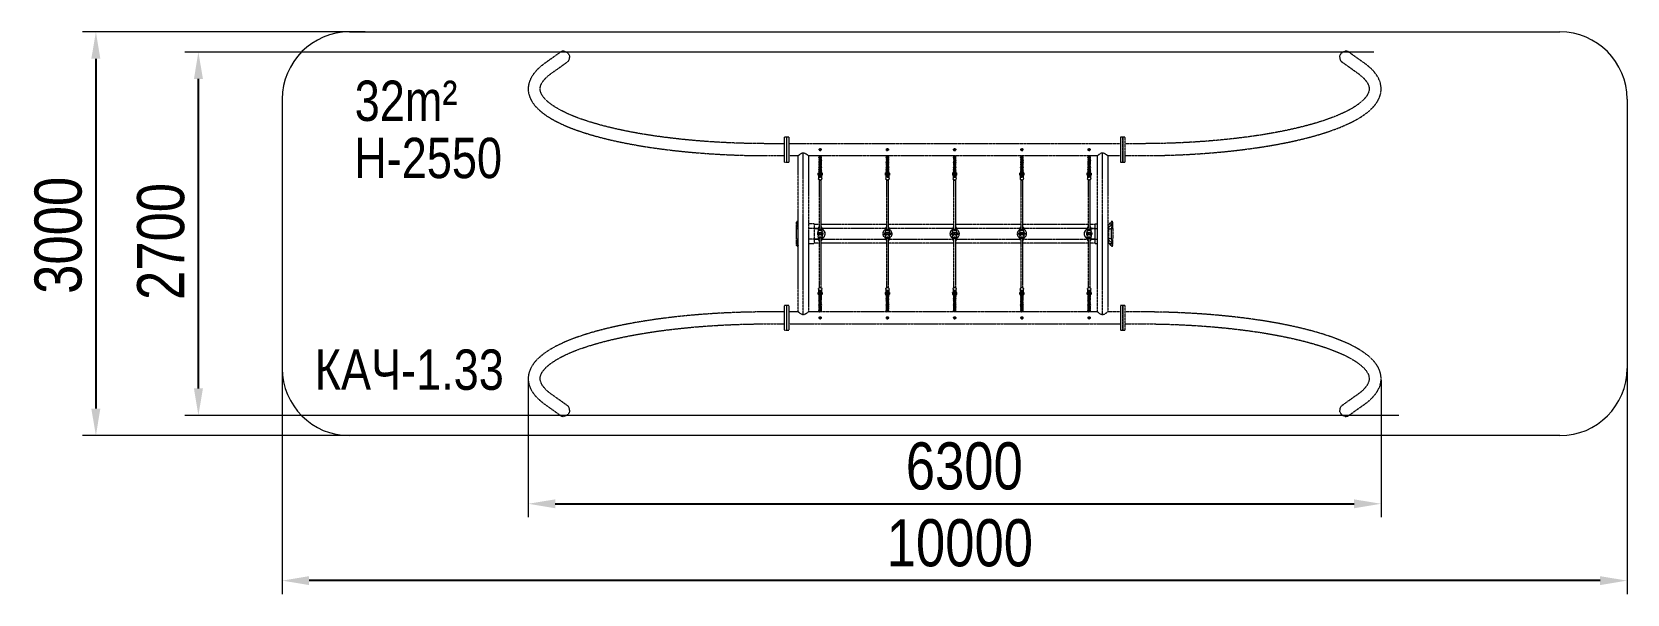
# Model space of a CAD drawing. Header units: millimetres. Extents: x -6713 to 5148, y -2591 to 1587.
import ezdxf

# ---------------------------------------------------------------- set-up
doc = ezdxf.new("R2010")
doc.units = ezdxf.units.MM
doc.linetypes.add('HIDDEN', pattern=[1.905, 1.27, -0.635])
for name, color, linetype in [('DIKOM_АРТИКУЛ', 7, 'Continuous'), ('DIKOM_ЗОНА', 80, 'Continuous'), ('DIKOM_ОБЪЕКТ', 7, 'Continuous'), ('DIKOM_РАЗМЕР_ЗОНА', 7, 'Continuous'), ('DIKOM_РАЗМЕР_ОБЪЕКТА', 7, 'Continuous')]:
    doc.layers.add(name, color=color, linetype=linetype)
doc.styles.add('style1', font='arialbd.ttf', dxfattribs={"width": 0.8})
doc.dimstyles.new('1-50', dxfattribs={"dimtxt": 300, "dimasz": 200, "dimexe": 100, "dimexo": 0, "dimgap": 100, "dimtad": 1, "dimtxsty": 'style1', "dimcen": 200, "dimclrd": 7, "dimclre": 7, "dimclrt": 7, "dimadec": 1, "dimazin": 2, "dimtfac": 1, "dimtmove": 0, "dimatfit": 2, "dimfxl": 0, "dimlwd": 25, "dimlwe": 18, "dimarcsym": 0})

msp = doc.modelspace()

# ---------------------------------------------------------------- texts
at = {"layer": 'DIKOM_АРТИКУЛ', "insert": (-4609.926, -773.125), "char_height": 300, "attachment_point": 1, "style": 'style1'}
msp.add_mtext_dynamic_manual_height_columns('{\\fArial|b0|i0|c204|p34;КАЧ-1.33}', width=1537.52147, gutter_width=20, heights=[0], dxfattribs=at)
at = {"layer": 'DIKOM_РАЗМЕР_ОБЪЕКТА', "insert": (-4312.613, 1224.78), "char_height": 300, "attachment_point": 1, "style": 'style1'}
msp.add_mtext_dynamic_manual_height_columns('{\\fArial|b0|i0|c204|p34;32m²}', width=812.8533, gutter_width=20, heights=[0], dxfattribs=at)
at = {"layer": 'DIKOM_РАЗМЕР_ОБЪЕКТА', "insert": (-4316.627, 799.817), "char_height": 300, "width": 1216.94852, "attachment_point": 1, "style": 'style1'}
msp.add_mtext('{\\fArial|b0|i0|c204|p34;H-2550}', dxfattribs=at)

# ---------------------------------------------------------------- blocks, each defined once
blk = doc.blocks.new('*D0')
at = {"layer": 'Defpoints', "color": 0, "transparency": 16777216}
for p in [(-5475, 1437), (3266, 1437), (3451, -1263)]:
    blk.add_point(p, dxfattribs=at)
at = {"layer": 'DIKOM_РАЗМЕР_ОБЪЕКТА', "color": 7, "lineweight": 18, "transparency": 16777216}
for p, q in [((3266, 1437), (-5575, 1437)), ((3451, -1263), (-5575, -1263))]:
    blk.add_line(p, q, dxfattribs=at)
at = {"layer": 'DIKOM_РАЗМЕР_ОБЪЕКТА', "color": 7, "lineweight": 25, "transparency": 16777216}
blk.add_line((-5475, -1063), (-5475, 1237), dxfattribs=at)
at = {"layer": 'DIKOM_РАЗМЕР_ОБЪЕКТА', "color": 7, "transparency": 16777216}
for points in [[(-5508, 1237), (-5441, 1237), (-5475, 1437)], [(-5508, -1063), (-5441, -1063), (-5475, -1263)]]:
    blk.add_solid(points, dxfattribs=at)
at = {"layer": 'DIKOM_РАЗМЕР_ОБЪЕКТА', "color": 7, "transparency": 16777216, "insert": (-5753, 29), "char_height": 300, "attachment_point": 5, "rotation": 90, "style": 'style1'}
blk.add_mtext('{\\fArial|b0|i0|c204|p34;\\H1.16667x;2700}', dxfattribs=at)
blk = doc.blocks.new('*D1')
at = {"layer": 'Defpoints', "color": 0, "transparency": 16777216}
for p in [(-3022, -1001), (3319, -1002), (3319, -1920)]:
    blk.add_point(p, dxfattribs=at)
at = {"layer": 'DIKOM_РАЗМЕР_ОБЪЕКТА', "color": 7, "lineweight": 18, "transparency": 16777216}
for p, q in [((-3022, -1001), (-3022, -2020)), ((3319, -1002), (3319, -2020))]:
    blk.add_line(p, q, dxfattribs=at)
at = {"layer": 'DIKOM_РАЗМЕР_ОБЪЕКТА', "color": 7, "lineweight": 25, "transparency": 16777216}
blk.add_line((-2822, -1920), (3119, -1920), dxfattribs=at)
at = {"layer": 'DIKOM_РАЗМЕР_ОБЪЕКТА', "color": 7, "transparency": 16777216}
for points in [[(-2822, -1887), (-2822, -1953), (-3022, -1920)], [(3119, -1887), (3119, -1953), (3319, -1920)]]:
    blk.add_solid(points, dxfattribs=at)
at = {"layer": 'DIKOM_РАЗМЕР_ОБЪЕКТА', "color": 7, "transparency": 16777216, "insert": (220, -1641), "char_height": 300, "attachment_point": 5, "style": 'style1'}
blk.add_mtext('{\\fArial|b0|i0|c204|p34;\\H1.16667x;6300}', dxfattribs=at)
blk = doc.blocks.new('*D2')
at = {"layer": 'Defpoints', "color": 0, "transparency": 16777216}
for p in [(-4852, 438), (5148, 235), (-4852, -2491)]:
    blk.add_point(p, dxfattribs=at)
at = {"layer": 'DIKOM_РАЗМЕР_ЗОНА', "color": 7, "lineweight": 18, "transparency": 16777216}
for p, q in [((-4852, 438), (-4852, -2591)), ((5148, 235), (5148, -2591))]:
    blk.add_line(p, q, dxfattribs=at)
at = {"layer": 'DIKOM_РАЗМЕР_ЗОНА', "color": 7, "lineweight": 25, "transparency": 16777216}
blk.add_line((4948, -2491), (-4652, -2491), dxfattribs=at)
at = {"layer": 'DIKOM_РАЗМЕР_ЗОНА', "color": 7, "transparency": 16777216}
for points in [[(-4652, -2458), (-4652, -2524), (-4852, -2491)], [(4948, -2458), (4948, -2524), (5148, -2491)]]:
    blk.add_solid(points, dxfattribs=at)
at = {"layer": 'DIKOM_РАЗМЕР_ЗОНА', "color": 7, "transparency": 16777216, "insert": (187, -2212), "char_height": 300, "attachment_point": 5, "style": 'style1'}
blk.add_mtext('{\\fArial|b0|i0|c204|p34;\\H1.16667x;10000}', dxfattribs=at)
blk = doc.blocks.new('*D3')
at = {"layer": 'Defpoints', "color": 0, "transparency": 16777216}
for p in [(-4234, 1587), (-6237, -1413), (-4234, -1413)]:
    blk.add_point(p, dxfattribs=at)
at = {"layer": 'DIKOM_РАЗМЕР_ЗОНА', "color": 7, "lineweight": 18, "transparency": 16777216}
for p, q in [((-4234, 1587), (-6337, 1587)), ((-4234, -1413), (-6337, -1413))]:
    blk.add_line(p, q, dxfattribs=at)
at = {"layer": 'DIKOM_РАЗМЕР_ЗОНА', "color": 7, "lineweight": 25, "transparency": 16777216}
blk.add_line((-6237, 1387), (-6237, -1213), dxfattribs=at)
at = {"layer": 'DIKOM_РАЗМЕР_ЗОНА', "color": 7, "transparency": 16777216}
for points in [[(-6271, 1387), (-6204, 1387), (-6237, 1587)], [(-6271, -1213), (-6204, -1213), (-6237, -1413)]]:
    blk.add_solid(points, dxfattribs=at)
at = {"layer": 'DIKOM_РАЗМЕР_ЗОНА', "color": 7, "transparency": 16777216, "insert": (-6516, 75), "char_height": 300, "attachment_point": 5, "rotation": 90, "style": 'style1'}
blk.add_mtext('{\\fArial|b0|i0|c204|p34;\\H1.16667x;3000}', dxfattribs=at)

# ---------------------------------------------------------------- dimensions: what is measured, and where the dimension line sits
at = {"layer": 'DIKOM_РАЗМЕР_ЗОНА'}
dim = msp.add_linear_dim(base=(-6237.173, -1413.5), p1=(-4234.141, 1586.5), p2=(-4234.141, -1413.5), angle=90, text='{\\fArial|b0|i0|c204|p34;\\H1.16667x;<>}', dimstyle='1-50', dxfattribs=at)
dim.commit()
dim.dimension.update_dxf_attribs({"geometry": '*D3', "text_midpoint": (-6237.173, 75.273), "dimtype": 160})
dim = msp.add_linear_dim(base=(-4851.5, -2490.973), p1=(5148.5, 234.628), p2=(-4851.5, 438.398), text='{\\fArial|b0|i0|c204|p34;\\H1.16667x;<>}', dimstyle='1-50', dxfattribs=at)
dim.commit()
dim.dimension.update_dxf_attribs({"geometry": '*D2', "text_midpoint": (187.271, -2490.973), "dimtype": 160})
at = {"layer": 'DIKOM_РАЗМЕР_ОБЪЕКТА'}
dim = msp.add_linear_dim(base=(-5474.611, 1436.5), p1=(3451.123, -1263.5), p2=(3266.406, 1436.5), angle=90, text='{\\fArial|b0|i0|c204|p34;\\H1.16667x;<>}', dimstyle='1-50', dxfattribs=at)
dim.commit()
dim.dimension.update_dxf_attribs({"geometry": '*D0', "text_midpoint": (-5474.611, 29.273), "dimtype": 160})
dim = msp.add_linear_dim(base=(3319.017, -1919.858), p1=(-3022.1, -1000.795), p2=(3319.017, -1002.49), text='{\\fArial|b0|i0|c204|p34;\\H1.16667x;6300}', dimstyle='1-50', dxfattribs=at)
dim.commit()
dim.dimension.update_dxf_attribs({"geometry": '*D1', "text_midpoint": (219.889, -1919.858), "dimtype": 160})

# ---------------------------------------------------------------- linework, layer by layer
at = {"layer": 'DIKOM_ЗОНА', "color": 3, "lineweight": 15}
for p, q in [((-4351.5, 1586.5), (4648.5, 1586.5)), ((-4851.5, 1086.5), (-4851.5, -913.5)), ((5148.5, 1086.5), (5148.5, -913.5)), ((4648.5, -1413.5), (-4351.5, -1413.5))]:
    msp.add_line(p, q, dxfattribs=at)
for centre, start, end in [((-4351.5, 1086.5), 90, 180), ((4648.5, 1086.5), 0, 90), ((-4351.5, -913.5), 180, 270), ((4648.5, -913.5), 270, 0)]:
    msp.add_arc(centre, 500, start, end, dxfattribs=at)
at = {"layer": 'DIKOM_ОБЪЕКТ', "color": 7, "linetype": 'HIDDEN', "lineweight": 15}
for p, q in [((-2782.144, 1436.5), (-2898.582, 1353.701)), ((3195.582, 1353.701), (3079.144, 1436.5)), ((-2847.005, 1281.17), (-2728.61, 1365.361)), ((3025.61, 1365.361), (3144.005, 1281.17)), ((-1119.5, 756), (-1233.5, 756)), ((-1101.5, 804), (-1119.5, 804)), ((-1119.5, 804), (-1119.5, 619)), ((-1083.5, 804), (-1101.5, 804)), ((-1101.5, 804), (-1101.5, 619)), ((-1101.5, 804), (-1101.5, 619)), ((-1083.5, 804), (-1083.5, 619)), ((1380.5, 756), (-1083.5, 756)), ((-857.5, 714.995), (-857.5, 716.622)), ((-857.469, 715.172), (-857.469, 716.658)), ((-854.616, 718.804), (-848.529, 718.804)), ((-853.237, 712.132), (-854.416, 712.065)), ((-853.5, 718.494), (-853.488, 718.804)), ((-849.5, 718.494), (-853.5, 718.494)), ((-853.5, 717.231), (-853.5, 718.494)), ((-849.5, 717.231), (-853.5, 717.231)), ((-849.763, 712.132), (-853.237, 712.132)), ((-848.584, 712.065), (-849.763, 712.132)), ((-849.512, 718.804), (-849.5, 718.494)), ((-849.5, 717.231), (-849.5, 718.494)), ((-845.531, 716.665), (-845.531, 715.172)), ((-845.5, 716.632), (-845.5, 714.995)), ((-357.5, 714.995), (-357.5, 716.622)), ((-357.469, 715.172), (-357.469, 716.658)), ((-354.616, 718.804), (-348.529, 718.804)), ((-353.237, 712.132), (-354.416, 712.065)), ((-353.5, 718.494), (-353.488, 718.804)), ((-349.5, 718.494), (-353.5, 718.494)), ((-353.5, 717.231), (-353.5, 718.494)), ((-349.5, 717.231), (-353.5, 717.231)), ((-349.763, 712.132), (-353.237, 712.132)), ((-348.584, 712.065), (-349.763, 712.132)), ((-349.512, 718.804), (-349.5, 718.494)), ((-349.5, 717.231), (-349.5, 718.494)), ((-345.531, 716.665), (-345.531, 715.172)), ((-345.5, 716.632), (-345.5, 714.995)), ((142.5, 714.995), (142.5, 716.622)), ((142.531, 715.172), (142.531, 716.658)), ((145.384, 718.804), (151.471, 718.804)), ((146.763, 712.132), (145.584, 712.065)), ((146.5, 718.494), (146.512, 718.804)), ((150.5, 718.494), (146.5, 718.494)), ((146.5, 717.231), (146.5, 718.494)), ((150.5, 717.231), (146.5, 717.231)), ((150.237, 712.132), (146.763, 712.132)), ((151.416, 712.065), (150.237, 712.132)), ((150.488, 718.804), (150.5, 718.494)), ((150.5, 717.231), (150.5, 718.494)), ((154.469, 716.665), (154.469, 715.172)), ((154.5, 716.632), (154.5, 714.995)), ((642.5, 714.995), (642.5, 716.622)), ((642.531, 715.172), (642.531, 716.658)), ((645.384, 718.804), (651.471, 718.804)), ((646.763, 712.132), (645.584, 712.065)), ((646.5, 718.494), (646.512, 718.804)), ((650.5, 718.494), (646.5, 718.494)), ((646.5, 717.231), (646.5, 718.494)), ((650.5, 717.231), (646.5, 717.231)), ((650.237, 712.132), (646.763, 712.132)), ((651.416, 712.065), (650.237, 712.132)), ((650.488, 718.804), (650.5, 718.494)), ((650.5, 717.231), (650.5, 718.494)), ((654.469, 716.665), (654.469, 715.172)), ((654.5, 716.632), (654.5, 714.995)), ((1142.5, 714.995), (1142.5, 716.622)), ((1142.531, 715.172), (1142.531, 716.658)), ((1145.384, 718.804), (1151.471, 718.804)), ((1146.763, 712.132), (1145.584, 712.065)), ((1146.5, 718.494), (1146.512, 718.804)), ((1150.5, 718.494), (1146.5, 718.494)), ((1146.5, 717.231), (1146.5, 718.494)), ((1150.5, 717.231), (1146.5, 717.231)), ((1150.237, 712.132), (1146.763, 712.132)), ((1151.416, 712.065), (1150.237, 712.132)), ((1150.488, 718.804), (1150.5, 718.494)), ((1150.5, 717.231), (1150.5, 718.494)), ((1154.469, 716.665), (1154.469, 715.172)), ((1154.5, 716.632), (1154.5, 714.995)), ((1398.5, 804), (1380.5, 804)), ((1380.5, 804), (1380.5, 619)), ((1416.5, 804), (1398.5, 804)), ((1398.5, 619), (1398.5, 804)), ((1398.5, 803.825), (1398.5, 619)), ((1416.5, 619), (1416.5, 804)), ((1530.5, 756), (1416.5, 756)), ((-1233.5, 667), (-1119.5, 667)), ((-1119.5, 619), (-1101.5, 619)), ((-1101.5, 619), (-1083.5, 619)), ((-1083.5, 667), (-1014.794, 667)), ((-1014.794, -494), (-1014.794, 667)), ((-976.794, -515.343), (-976.794, 688.343)), ((-938.794, 667), (1210.5, 667)), ((-938.794, 667), (-938.794, -494)), ((-861.245, 667), (-861.25, 666.885)), ((-861.25, 666.885), (-861.25, 663.122)), ((-861.25, 654.109), (-861.25, 650.346)), ((-861.25, 641.333), (-861.25, 637.57)), ((-861.25, 628.557), (-861.25, 624.794)), ((-861.25, 615.781), (-861.25, 612.018)), ((-861.25, 603.005), (-861.25, 599.243)), ((-859.089, 710.913), (-859.361, 710.697)), ((-859.021, 710.887), (-859.234, 710.769)), ((-855.25, 663.122), (-855.25, 665.771)), ((-855.25, 650.346), (-855.25, 652.995)), ((-855.25, 637.57), (-855.25, 640.22)), ((-855.25, 624.794), (-855.25, 627.444)), ((-855.25, 612.018), (-855.25, 614.668)), ((-855.25, 599.243), (-855.25, 601.892)), ((-854.5, 666.962), (-854.5, 663.199)), ((-854.5, 663.199), (-854.5, 662.751)), ((-854.5, 662.751), (-854.5, 654.186)), ((-854.5, 654.186), (-854.5, 650.423)), ((-854.5, 650.423), (-854.5, 649.975)), ((-854.5, 649.982), (-854.5, 641.41)), ((-854.5, 641.41), (-854.5, 637.647)), ((-854.5, 637.647), (-854.5, 637.199)), ((-854.5, 637.206), (-854.5, 628.634)), ((-854.5, 628.634), (-854.5, 624.872)), ((-854.5, 624.872), (-854.5, 624.423)), ((-854.5, 624.43), (-854.5, 615.859)), ((-854.5, 615.859), (-854.5, 612.096)), ((-854.5, 612.096), (-854.5, 611.647)), ((-854.5, 611.647), (-854.5, 603.083)), ((-854.5, 603.083), (-854.5, 599.32)), ((-854.5, 599.32), (-854.5, 598.872)), ((-854.5, 598.879), (-854.5, 590.307)), ((-854.419, 706.796), (-854.473, 706.787)), ((-854.419, 706.796), (-853.34, 706.919)), ((-854.288, 705.961), (-854.226, 705.97)), ((-853.218, 706.102), (-854.226, 705.97)), ((-851.5, 706.188), (-853.218, 706.102)), ((-849.782, 706.102), (-851.5, 706.188)), ((-851.5, 664.161), (-851.5, 667)), ((-851.5, 659.751), (-851.5, 660.398)), ((-851.5, 651.385), (-851.5, 659.747)), ((-851.5, 646.975), (-851.5, 647.622)), ((-851.5, 638.609), (-851.5, 646.971)), ((-851.5, 634.199), (-851.5, 634.847)), ((-851.5, 625.834), (-851.5, 634.195)), ((-851.5, 621.423), (-851.5, 622.071)), ((-851.5, 613.058), (-851.5, 621.42)), ((-851.5, 608.647), (-851.5, 609.295)), ((-851.5, 600.282), (-851.5, 608.644)), ((-851.5, 595.872), (-851.5, 596.519)), ((-851.5, 587.506), (-851.5, 595.868)), ((-849.782, 706.102), (-848.774, 705.97)), ((-849.66, 706.919), (-848.581, 706.796)), ((-848.774, 705.97), (-848.712, 705.961)), ((-848.527, 706.787), (-848.581, 706.796)), ((-848.5, 663.199), (-848.5, 666.962)), ((-848.5, 662.751), (-848.5, 663.199)), ((-848.5, 654.186), (-848.5, 662.751)), ((-848.5, 650.423), (-848.5, 654.186)), ((-848.5, 649.975), (-848.5, 650.423)), ((-848.5, 641.41), (-848.5, 649.996)), ((-848.5, 637.647), (-848.5, 641.41)), ((-848.5, 637.199), (-848.5, 637.647)), ((-848.5, 628.634), (-848.5, 637.22)), ((-848.5, 624.872), (-848.5, 628.634)), ((-848.5, 624.423), (-848.5, 624.872)), ((-848.5, 615.859), (-848.5, 624.445)), ((-848.5, 612.096), (-848.5, 615.859)), ((-848.5, 611.647), (-848.5, 612.096)), ((-848.5, 603.083), (-848.5, 611.647)), ((-848.5, 599.32), (-848.5, 603.083)), ((-848.5, 598.872), (-848.5, 599.32)), ((-848.5, 590.307), (-848.5, 598.893)), ((-847.75, 665.77), (-847.75, 663.122)), ((-847.75, 652.994), (-847.75, 650.346)), ((-847.75, 640.218), (-847.75, 637.57)), ((-847.75, 627.443), (-847.75, 624.794)), ((-847.75, 614.667), (-847.75, 612.018)), ((-847.75, 601.891), (-847.75, 599.243)), ((-843.764, 710.768), (-843.978, 710.887)), ((-843.604, 710.67), (-843.909, 710.912)), ((-841.75, 666.885), (-841.755, 667)), ((-841.75, 663.122), (-841.75, 666.885)), ((-841.75, 650.346), (-841.75, 654.109)), ((-841.75, 637.57), (-841.75, 641.333)), ((-841.75, 624.794), (-841.75, 628.557)), ((-841.75, 612.018), (-841.75, 615.781)), ((-841.75, 599.243), (-841.75, 603.005)), ((-361.245, 667), (-361.25, 666.885)), ((-361.25, 666.885), (-361.25, 663.122)), ((-361.25, 654.109), (-361.25, 650.346)), ((-361.25, 641.333), (-361.25, 637.57)), ((-361.25, 628.557), (-361.25, 624.794)), ((-361.25, 615.781), (-361.25, 612.018)), ((-361.25, 603.005), (-361.25, 599.243)), ((-359.089, 710.913), (-359.361, 710.697)), ((-359.021, 710.887), (-359.234, 710.769)), ((-355.25, 663.122), (-355.25, 665.771)), ((-355.25, 650.346), (-355.25, 652.995)), ((-355.25, 637.57), (-355.25, 640.22)), ((-355.25, 624.794), (-355.25, 627.444)), ((-355.25, 612.018), (-355.25, 614.668)), ((-355.25, 599.243), (-355.25, 601.892)), ((-354.5, 666.962), (-354.5, 663.199)), ((-354.5, 663.199), (-354.5, 662.751)), ((-354.5, 662.751), (-354.5, 654.186)), ((-354.5, 654.186), (-354.5, 650.423)), ((-354.5, 650.423), (-354.5, 649.975)), ((-354.5, 649.982), (-354.5, 641.41)), ((-354.5, 641.41), (-354.5, 637.647)), ((-354.5, 637.647), (-354.5, 637.199)), ((-354.5, 637.206), (-354.5, 628.634)), ((-354.5, 628.634), (-354.5, 624.872)), ((-354.5, 624.872), (-354.5, 624.423)), ((-354.5, 624.43), (-354.5, 615.859)), ((-354.5, 615.859), (-354.5, 612.096)), ((-354.5, 612.096), (-354.5, 611.647)), ((-354.5, 611.647), (-354.5, 603.083)), ((-354.5, 603.083), (-354.5, 599.32)), ((-354.5, 599.32), (-354.5, 598.872)), ((-354.5, 598.879), (-354.5, 590.307)), ((-354.419, 706.796), (-354.473, 706.787)), ((-354.419, 706.796), (-353.34, 706.919)), ((-354.288, 705.961), (-354.226, 705.97)), ((-353.218, 706.102), (-354.226, 705.97)), ((-351.5, 706.188), (-353.218, 706.102)), ((-349.782, 706.102), (-351.5, 706.188)), ((-351.5, 664.161), (-351.5, 667)), ((-351.5, 659.751), (-351.5, 660.398)), ((-351.5, 651.385), (-351.5, 659.747)), ((-351.5, 646.975), (-351.5, 647.622)), ((-351.5, 638.609), (-351.5, 646.971)), ((-351.5, 634.199), (-351.5, 634.847)), ((-351.5, 625.834), (-351.5, 634.195)), ((-351.5, 621.423), (-351.5, 622.071)), ((-351.5, 613.058), (-351.5, 621.42)), ((-351.5, 608.647), (-351.5, 609.295)), ((-351.5, 600.282), (-351.5, 608.644)), ((-351.5, 595.872), (-351.5, 596.519)), ((-351.5, 587.506), (-351.5, 595.868)), ((-349.782, 706.102), (-348.774, 705.97)), ((-349.66, 706.919), (-348.581, 706.796)), ((-348.774, 705.97), (-348.712, 705.961)), ((-348.527, 706.787), (-348.581, 706.796)), ((-348.5, 663.199), (-348.5, 666.962)), ((-348.5, 662.751), (-348.5, 663.199)), ((-348.5, 654.186), (-348.5, 662.751)), ((-348.5, 650.423), (-348.5, 654.186)), ((-348.5, 649.975), (-348.5, 650.423)), ((-348.5, 641.41), (-348.5, 649.996)), ((-348.5, 637.647), (-348.5, 641.41)), ((-348.5, 637.199), (-348.5, 637.647)), ((-348.5, 628.634), (-348.5, 637.22)), ((-348.5, 624.872), (-348.5, 628.634)), ((-348.5, 624.423), (-348.5, 624.872)), ((-348.5, 615.859), (-348.5, 624.445)), ((-348.5, 612.096), (-348.5, 615.859)), ((-348.5, 611.647), (-348.5, 612.096)), ((-348.5, 603.083), (-348.5, 611.647)), ((-348.5, 599.32), (-348.5, 603.083)), ((-348.5, 598.872), (-348.5, 599.32)), ((-348.5, 590.307), (-348.5, 598.893)), ((-347.75, 665.77), (-347.75, 663.122)), ((-347.75, 652.994), (-347.75, 650.346)), ((-347.75, 640.218), (-347.75, 637.57)), ((-347.75, 627.443), (-347.75, 624.794)), ((-347.75, 614.667), (-347.75, 612.018)), ((-347.75, 601.891), (-347.75, 599.243)), ((-343.764, 710.768), (-343.978, 710.887)), ((-343.604, 710.67), (-343.909, 710.912)), ((-341.75, 666.885), (-341.755, 667)), ((-341.75, 663.122), (-341.75, 666.885)), ((-341.75, 650.346), (-341.75, 654.109)), ((-341.75, 637.57), (-341.75, 641.333)), ((-341.75, 624.794), (-341.75, 628.557)), ((-341.75, 612.018), (-341.75, 615.781)), ((-341.75, 599.243), (-341.75, 603.005)), ((138.755, 667), (138.75, 666.885)), ((138.75, 666.885), (138.75, 663.122)), ((138.75, 654.109), (138.75, 650.346)), ((138.75, 641.333), (138.75, 637.57)), ((138.75, 628.557), (138.75, 624.794)), ((138.75, 615.781), (138.75, 612.018)), ((138.75, 603.005), (138.75, 599.243)), ((140.911, 710.913), (140.639, 710.697)), ((140.979, 710.887), (140.766, 710.769)), ((144.75, 663.122), (144.75, 665.771)), ((144.75, 650.346), (144.75, 652.995)), ((144.75, 637.57), (144.75, 640.22)), ((144.75, 624.794), (144.75, 627.444)), ((144.75, 612.018), (144.75, 614.668)), ((144.75, 599.243), (144.75, 601.892)), ((145.5, 666.962), (145.5, 663.199)), ((145.5, 663.199), (145.5, 662.751)), ((145.5, 662.751), (145.5, 654.186)), ((145.5, 654.186), (145.5, 650.423)), ((145.5, 650.423), (145.5, 649.975)), ((145.5, 649.982), (145.5, 641.41)), ((145.5, 641.41), (145.5, 637.647)), ((145.5, 637.647), (145.5, 637.199)), ((145.5, 637.206), (145.5, 628.634)), ((145.5, 628.634), (145.5, 624.872)), ((145.5, 624.872), (145.5, 624.423)), ((145.5, 624.43), (145.5, 615.859)), ((145.5, 615.859), (145.5, 612.096)), ((145.5, 612.096), (145.5, 611.647)), ((145.5, 611.647), (145.5, 603.083)), ((145.5, 603.083), (145.5, 599.32)), ((145.5, 599.32), (145.5, 598.872)), ((145.5, 598.879), (145.5, 590.307)), ((145.581, 706.796), (145.527, 706.787)), ((145.581, 706.796), (146.66, 706.919)), ((145.712, 705.961), (145.774, 705.97)), ((146.782, 706.102), (145.774, 705.97)), ((148.5, 706.188), (146.782, 706.102)), ((150.218, 706.102), (148.5, 706.188)), ((148.5, 664.161), (148.5, 667)), ((148.5, 659.751), (148.5, 660.398)), ((148.5, 651.385), (148.5, 659.747)), ((148.5, 646.975), (148.5, 647.622)), ((148.5, 638.609), (148.5, 646.971)), ((148.5, 634.199), (148.5, 634.847)), ((148.5, 625.834), (148.5, 634.195)), ((148.5, 621.423), (148.5, 622.071)), ((148.5, 613.058), (148.5, 621.42)), ((148.5, 608.647), (148.5, 609.295)), ((148.5, 600.282), (148.5, 608.644)), ((148.5, 595.872), (148.5, 596.519)), ((148.5, 587.506), (148.5, 595.868)), ((150.218, 706.102), (151.226, 705.97)), ((150.34, 706.919), (151.419, 706.796)), ((151.226, 705.97), (151.288, 705.961)), ((151.473, 706.787), (151.419, 706.796)), ((151.5, 663.199), (151.5, 666.962)), ((151.5, 662.751), (151.5, 663.199)), ((151.5, 654.186), (151.5, 662.751)), ((151.5, 650.423), (151.5, 654.186)), ((151.5, 649.975), (151.5, 650.423)), ((151.5, 641.41), (151.5, 649.996)), ((151.5, 637.647), (151.5, 641.41)), ((151.5, 637.199), (151.5, 637.647)), ((151.5, 628.634), (151.5, 637.22)), ((151.5, 624.872), (151.5, 628.634)), ((151.5, 624.423), (151.5, 624.872)), ((151.5, 615.859), (151.5, 624.445)), ((151.5, 612.096), (151.5, 615.859)), ((151.5, 611.647), (151.5, 612.096)), ((151.5, 603.083), (151.5, 611.647)), ((151.5, 599.32), (151.5, 603.083)), ((151.5, 598.872), (151.5, 599.32)), ((151.5, 590.307), (151.5, 598.893)), ((152.25, 665.77), (152.25, 663.122)), ((152.25, 652.994), (152.25, 650.346)), ((152.25, 640.218), (152.25, 637.57)), ((152.25, 627.443), (152.25, 624.794)), ((152.25, 614.667), (152.25, 612.018)), ((152.25, 601.891), (152.25, 599.243)), ((156.236, 710.768), (156.022, 710.887)), ((156.396, 710.67), (156.091, 710.912)), ((158.25, 666.885), (158.245, 667)), ((158.25, 663.122), (158.25, 666.885)), ((158.25, 650.346), (158.25, 654.109)), ((158.25, 637.57), (158.25, 641.333)), ((158.25, 624.794), (158.25, 628.557)), ((158.25, 612.018), (158.25, 615.781)), ((158.25, 599.243), (158.25, 603.005)), ((638.755, 667), (638.75, 666.885)), ((638.75, 666.885), (638.75, 663.122)), ((638.75, 654.109), (638.75, 650.346)), ((638.75, 641.333), (638.75, 637.57)), ((638.75, 628.557), (638.75, 624.794)), ((638.75, 615.781), (638.75, 612.018)), ((638.75, 603.005), (638.75, 599.243)), ((640.911, 710.913), (640.639, 710.697)), ((640.979, 710.887), (640.766, 710.769)), ((644.75, 663.122), (644.75, 665.771)), ((644.75, 650.346), (644.75, 652.995)), ((644.75, 637.57), (644.75, 640.22)), ((644.75, 624.794), (644.75, 627.444)), ((644.75, 612.018), (644.75, 614.668)), ((644.75, 599.243), (644.75, 601.892)), ((645.5, 666.962), (645.5, 663.199)), ((645.5, 663.199), (645.5, 662.751)), ((645.5, 662.751), (645.5, 654.186)), ((645.5, 654.186), (645.5, 650.423)), ((645.5, 650.423), (645.5, 649.975)), ((645.5, 649.982), (645.5, 641.41)), ((645.5, 641.41), (645.5, 637.647)), ((645.5, 637.647), (645.5, 637.199)), ((645.5, 637.206), (645.5, 628.634)), ((645.5, 628.634), (645.5, 624.872)), ((645.5, 624.872), (645.5, 624.423)), ((645.5, 624.43), (645.5, 615.859)), ((645.5, 615.859), (645.5, 612.096)), ((645.5, 612.096), (645.5, 611.647)), ((645.5, 611.647), (645.5, 603.083)), ((645.5, 603.083), (645.5, 599.32)), ((645.5, 599.32), (645.5, 598.872)), ((645.5, 598.879), (645.5, 590.307)), ((645.581, 706.796), (645.527, 706.787)), ((645.581, 706.796), (646.66, 706.919)), ((645.712, 705.961), (645.774, 705.97)), ((646.782, 706.102), (645.774, 705.97)), ((648.5, 706.188), (646.782, 706.102)), ((650.218, 706.102), (648.5, 706.188)), ((648.5, 664.161), (648.5, 667)), ((648.5, 659.751), (648.5, 660.398)), ((648.5, 651.385), (648.5, 659.747)), ((648.5, 646.975), (648.5, 647.622)), ((648.5, 638.609), (648.5, 646.971)), ((648.5, 634.199), (648.5, 634.847)), ((648.5, 625.834), (648.5, 634.195)), ((648.5, 621.423), (648.5, 622.071)), ((648.5, 613.058), (648.5, 621.42)), ((648.5, 608.647), (648.5, 609.295)), ((648.5, 600.282), (648.5, 608.644)), ((648.5, 595.872), (648.5, 596.519)), ((648.5, 587.506), (648.5, 595.868)), ((650.218, 706.102), (651.226, 705.97)), ((650.34, 706.919), (651.419, 706.796)), ((651.226, 705.97), (651.288, 705.961)), ((651.473, 706.787), (651.419, 706.796)), ((651.5, 663.199), (651.5, 666.962)), ((651.5, 662.751), (651.5, 663.199)), ((651.5, 654.186), (651.5, 662.751)), ((651.5, 650.423), (651.5, 654.186)), ((651.5, 649.975), (651.5, 650.423)), ((651.5, 641.41), (651.5, 649.996)), ((651.5, 637.647), (651.5, 641.41)), ((651.5, 637.199), (651.5, 637.647)), ((651.5, 628.634), (651.5, 637.22)), ((651.5, 624.872), (651.5, 628.634)), ((651.5, 624.423), (651.5, 624.872)), ((651.5, 615.859), (651.5, 624.445)), ((651.5, 612.096), (651.5, 615.859)), ((651.5, 611.647), (651.5, 612.096)), ((651.5, 603.083), (651.5, 611.647)), ((651.5, 599.32), (651.5, 603.083)), ((651.5, 598.872), (651.5, 599.32)), ((651.5, 590.307), (651.5, 598.893)), ((652.25, 665.77), (652.25, 663.122)), ((652.25, 652.994), (652.25, 650.346)), ((652.25, 640.218), (652.25, 637.57)), ((652.25, 627.443), (652.25, 624.794)), ((652.25, 614.667), (652.25, 612.018)), ((652.25, 601.891), (652.25, 599.243)), ((656.236, 710.768), (656.022, 710.887)), ((656.396, 710.67), (656.091, 710.912)), ((658.25, 666.885), (658.245, 667)), ((658.25, 663.122), (658.25, 666.885)), ((658.25, 650.346), (658.25, 654.109)), ((658.25, 637.57), (658.25, 641.333)), ((658.25, 624.794), (658.25, 628.557)), ((658.25, 612.018), (658.25, 615.781)), ((658.25, 599.243), (658.25, 603.005)), ((1138.755, 667), (1138.75, 666.885)), ((1138.75, 666.885), (1138.75, 663.122)), ((1138.75, 654.109), (1138.75, 650.346)), ((1138.75, 641.333), (1138.75, 637.57)), ((1138.75, 628.557), (1138.75, 624.794)), ((1138.75, 615.781), (1138.75, 612.018)), ((1138.75, 603.005), (1138.75, 599.243)), ((1140.911, 710.913), (1140.639, 710.697)), ((1140.979, 710.887), (1140.766, 710.769)), ((1144.75, 663.122), (1144.75, 665.771)), ((1144.75, 650.346), (1144.75, 652.995)), ((1144.75, 637.57), (1144.75, 640.22)), ((1144.75, 624.794), (1144.75, 627.444)), ((1144.75, 612.018), (1144.75, 614.668)), ((1144.75, 599.243), (1144.75, 601.892)), ((1145.5, 666.962), (1145.5, 663.199)), ((1145.5, 663.199), (1145.5, 662.751)), ((1145.5, 662.751), (1145.5, 654.186)), ((1145.5, 654.186), (1145.5, 650.423)), ((1145.5, 650.423), (1145.5, 649.975)), ((1145.5, 649.982), (1145.5, 641.41)), ((1145.5, 641.41), (1145.5, 637.647)), ((1145.5, 637.647), (1145.5, 637.199)), ((1145.5, 637.206), (1145.5, 628.634)), ((1145.5, 628.634), (1145.5, 624.872)), ((1145.5, 624.872), (1145.5, 624.423)), ((1145.5, 624.43), (1145.5, 615.859)), ((1145.5, 615.859), (1145.5, 612.096)), ((1145.5, 612.096), (1145.5, 611.647)), ((1145.5, 611.647), (1145.5, 603.083)), ((1145.5, 603.083), (1145.5, 599.32)), ((1145.5, 599.32), (1145.5, 598.872)), ((1145.5, 598.879), (1145.5, 590.307)), ((1145.581, 706.796), (1145.527, 706.787)), ((1145.581, 706.796), (1146.66, 706.919)), ((1145.712, 705.961), (1145.774, 705.97)), ((1146.782, 706.102), (1145.774, 705.97)), ((1148.5, 706.188), (1146.782, 706.102)), ((1150.218, 706.102), (1148.5, 706.188)), ((1148.5, 664.161), (1148.5, 667)), ((1148.5, 659.751), (1148.5, 660.398)), ((1148.5, 651.385), (1148.5, 659.747)), ((1148.5, 646.975), (1148.5, 647.622)), ((1148.5, 638.609), (1148.5, 646.971)), ((1148.5, 634.199), (1148.5, 634.847)), ((1148.5, 625.834), (1148.5, 634.195)), ((1148.5, 621.423), (1148.5, 622.071)), ((1148.5, 613.058), (1148.5, 621.42)), ((1148.5, 608.647), (1148.5, 609.295)), ((1148.5, 600.282), (1148.5, 608.644)), ((1148.5, 595.872), (1148.5, 596.519)), ((1148.5, 587.506), (1148.5, 595.868)), ((1150.218, 706.102), (1151.226, 705.97)), ((1150.34, 706.919), (1151.419, 706.796)), ((1151.226, 705.97), (1151.288, 705.961)), ((1151.473, 706.787), (1151.419, 706.796)), ((1151.5, 663.199), (1151.5, 666.962)), ((1151.5, 662.751), (1151.5, 663.199)), ((1151.5, 654.186), (1151.5, 662.751)), ((1151.5, 650.423), (1151.5, 654.186)), ((1151.5, 649.975), (1151.5, 650.423)), ((1151.5, 641.41), (1151.5, 649.996)), ((1151.5, 637.647), (1151.5, 641.41)), ((1151.5, 637.199), (1151.5, 637.647)), ((1151.5, 628.634), (1151.5, 637.22)), ((1151.5, 624.872), (1151.5, 628.634)), ((1151.5, 624.423), (1151.5, 624.872)), ((1151.5, 615.859), (1151.5, 624.445)), ((1151.5, 612.096), (1151.5, 615.859)), ((1151.5, 611.647), (1151.5, 612.096)), ((1151.5, 603.083), (1151.5, 611.647)), ((1151.5, 599.32), (1151.5, 603.083)), ((1151.5, 598.872), (1151.5, 599.32)), ((1151.5, 590.307), (1151.5, 598.893)), ((1152.25, 665.77), (1152.25, 663.122)), ((1152.25, 652.994), (1152.25, 650.346)), ((1152.25, 640.218), (1152.25, 637.57)), ((1152.25, 627.443), (1152.25, 624.794)), ((1152.25, 614.667), (1152.25, 612.018)), ((1152.25, 601.891), (1152.25, 599.243)), ((1156.236, 710.768), (1156.022, 710.887)), ((1156.396, 710.67), (1156.091, 710.912)), ((1158.25, 666.885), (1158.245, 667)), ((1158.25, 663.122), (1158.25, 666.885)), ((1158.25, 650.346), (1158.25, 654.109)), ((1158.25, 637.57), (1158.25, 641.333)), ((1158.25, 624.794), (1158.25, 628.557)), ((1158.25, 612.018), (1158.25, 615.781)), ((1158.25, 599.243), (1158.25, 603.005)), ((1210.5, -494), (1210.5, 667)), ((1248.5, -515.343), (1248.5, 688.343)), ((1286.5, 667), (1380.5, 667)), ((1286.5, 667), (1286.5, -494)), ((1380.5, 619), (1398.5, 619)), ((1398.5, 619), (1416.5, 619)), ((1416.5, 667), (1530.5, 667)), ((-866.5, 537.145), (-866.5, 524.17)), ((-866.5, 524.17), (-866.5, 523.745)), ((-865.577, 537.972), (-865.75, 537.972)), ((-865.75, 523.47), (-865.75, 537.972)), ((-865.75, 522.972), (-865.75, 523.47)), ((-865.75, 522.972), (-865.577, 522.972)), ((-865.577, 537.972), (-865.577, 535.569)), ((-865.577, 535.569), (-865.577, 535.52)), ((-865.577, 535.52), (-865.556, 534.692)), ((-865.556, 531.484), (-865.577, 530.431)), ((-865.577, 530.431), (-865.577, 530.365)), ((-865.577, 530.365), (-865.577, 523.47)), ((-865.577, 523.47), (-865.577, 522.972)), ((-864.87, 535.866), (-864.87, 535.909)), ((-864.87, 535.866), (-864.858, 534.971)), ((-864.858, 531.536), (-864.87, 530.416)), ((-864.87, 530.357), (-864.87, 530.416)), ((-863.405, 519.164), (-863.5, 518.251)), ((-863.5, 518.251), (-863.5, 497.108)), ((-861.559, 540.472), (-862.042, 540.472)), ((-862.042, 537.269), (-862.042, 540.472)), ((-862.042, 521.136), (-862.042, 530.329)), ((-862.042, 520.472), (-862.042, 521.136)), ((-862.042, 520.472), (-861.559, 520.472)), ((-861.011, 540.398), (-861.652, 540.472)), ((-861.573, 521.417), (-861.561, 521.136)), ((-861.561, 521.136), (-861.573, 520.903)), ((-861.25, 590.23), (-861.25, 586.467)), ((-861.25, 577.454), (-861.25, 573.691)), ((-861.25, 564.678), (-861.25, 560.915)), ((-861.25, 551.902), (-861.25, 548.139)), ((-861.25, 539.126), (-861.25, 535.364)), ((-859.5, 488.69), (-859.5, 126.353)), ((-859.371, 530.555), (-859.367, 531.718)), ((-859.251, 521.697), (-859.25, 521.717)), ((-859.25, 521.717), (-859.243, 521.947)), ((-859.243, 522.158), (-859.243, 522.45)), ((-859.243, 521.947), (-859.243, 522.158)), ((-857.5, 517.771), (-857.447, 518.056)), ((-857.5, 517.771), (-857.5, 515.904)), ((-855.25, 586.467), (-855.25, 589.116)), ((-855.25, 573.691), (-855.25, 576.34)), ((-855.25, 560.915), (-855.25, 563.565)), ((-855.25, 548.139), (-855.25, 550.789)), ((-855.25, 535.364), (-855.25, 538.013)), ((-854.5, 537.533), (-855.25, 537.259)), ((-854.849, 536.36), (-854.5, 536.438)), ((-854.834, 538.141), (-854.5, 538.135)), ((-854.5, 590.307), (-854.5, 586.544)), ((-854.5, 586.544), (-854.5, 586.096)), ((-854.5, 586.103), (-854.5, 577.531)), ((-854.5, 577.531), (-854.5, 573.768)), ((-854.5, 573.768), (-854.5, 573.32)), ((-854.5, 573.327), (-854.5, 564.755)), ((-854.5, 564.755), (-854.5, 560.992)), ((-854.5, 560.992), (-854.5, 560.544)), ((-854.5, 560.551), (-854.5, 551.979)), ((-854.5, 551.979), (-854.5, 548.217)), ((-854.5, 548.217), (-854.5, 547.768)), ((-854.5, 547.775), (-854.5, 539.204)), ((-854.5, 539.204), (-854.5, 535.441)), ((-854.5, 535.441), (-854.5, 534.992)), ((-854.5, 534.992), (-854.5, 523.646)), ((-854.5, 523.646), (-854.5, 518.7)), ((-854.5, 518.7), (-854.328, 517.8)), ((-853, 514.347), (-851.5, 514.657)), ((-853, 513.726), (-853, 514.347)), ((-851.5, 513.416), (-853, 513.726)), ((-851.5, 583.096), (-851.5, 583.743)), ((-851.5, 574.73), (-851.5, 583.092)), ((-851.5, 570.32), (-851.5, 570.968)), ((-851.5, 561.955), (-851.5, 570.316)), ((-851.5, 557.544), (-851.5, 558.192)), ((-851.5, 549.179), (-851.5, 557.541)), ((-851.5, 544.768), (-851.5, 545.416)), ((-851.5, 536.403), (-851.5, 544.765)), ((-851.5, 531.992), (-851.5, 532.64)), ((-851.5, 531.998), (-851.5, 520.846)), ((-851.5, 514.657), (-850, 514.347)), ((-851.5, 513.416), (-851.5, 514.657)), ((-850, 513.726), (-851.5, 513.416)), ((-850, 514.347), (-850, 513.726)), ((-848.672, 517.8), (-848.5, 518.7)), ((-848.5, 586.544), (-848.5, 590.307)), ((-848.5, 586.096), (-848.5, 586.544)), ((-848.5, 577.531), (-848.5, 586.117)), ((-848.5, 573.768), (-848.5, 577.531)), ((-848.5, 573.32), (-848.5, 573.768)), ((-848.5, 564.755), (-848.5, 573.341)), ((-848.5, 560.992), (-848.5, 564.755)), ((-848.5, 560.544), (-848.5, 560.992)), ((-848.5, 551.979), (-848.5, 560.566)), ((-848.5, 548.217), (-848.5, 551.979)), ((-848.5, 547.768), (-848.5, 548.217)), ((-848.5, 539.204), (-848.5, 547.79)), ((-848.5, 535.441), (-848.5, 539.204)), ((-848.5, 537.904), (-848.357, 537.836)), ((-848.5, 537.876), (-848.357, 537.836)), ((-848.5, 536.438), (-848.155, 536.36)), ((-848.5, 534.992), (-848.5, 535.441)), ((-848.5, 523.646), (-848.5, 534.992)), ((-848.5, 518.7), (-848.5, 523.646)), ((-848.357, 537.836), (-847.75, 537.773)), ((-847.75, 589.115), (-847.75, 586.467)), ((-847.75, 576.339), (-847.75, 573.691)), ((-847.75, 563.564), (-847.75, 560.915)), ((-847.75, 550.788), (-847.75, 548.139)), ((-847.75, 538.012), (-847.75, 535.364)), ((-846.5, 520.105), (-846.538, 519.884)), ((-846.076, 519.311), (-846, 519.638)), ((-845.554, 518.058), (-845.5, 517.771)), ((-845.5, 515.904), (-845.5, 517.771)), ((-843.757, 522.45), (-843.757, 522.158)), ((-843.757, 522.158), (-843.757, 521.947)), ((-843.757, 521.947), (-843.75, 521.718)), ((-843.75, 521.718), (-843.749, 521.698)), ((-843.633, 531.718), (-843.629, 530.555)), ((-843.5, 126.353), (-843.5, 488.624)), ((-841.348, 540.472), (-841.999, 540.397)), ((-841.75, 586.467), (-841.75, 590.23)), ((-841.75, 573.691), (-841.75, 577.454)), ((-841.75, 560.915), (-841.75, 564.678)), ((-841.75, 548.139), (-841.75, 551.902)), ((-841.75, 535.364), (-841.75, 539.126)), ((-841.75, 537.151), (-840.958, 537.269)), ((-840.958, 540.472), (-841.441, 540.472)), ((-841.441, 520.472), (-840.958, 520.472)), ((-841.439, 521.136), (-841.427, 521.417)), ((-841.427, 520.903), (-841.439, 521.136)), ((-840.958, 540.472), (-840.958, 537.269)), ((-840.958, 530.329), (-840.958, 520.472)), ((-839.731, 519.872), (-839.849, 520.694)), ((-839.5, 518.251), (-839.731, 519.872)), ((-839.5, 497.108), (-839.5, 518.251)), ((-838.142, 534.971), (-838.13, 535.866)), ((-838.13, 530.416), (-838.142, 531.536)), ((-838.13, 535.909), (-838.13, 538.404)), ((-838.13, 535.909), (-838.13, 535.866)), ((-838.13, 530.416), (-838.13, 530.357)), ((-838.13, 523.003), (-838.13, 530.357)), ((-838.13, 523.003), (-838.13, 522.476)), ((-837.444, 534.692), (-837.423, 535.52)), ((-837.423, 530.431), (-837.444, 531.484)), ((-837.25, 537.972), (-837.423, 537.972)), ((-837.423, 535.569), (-837.423, 537.972)), ((-837.423, 535.52), (-837.423, 535.569)), ((-837.423, 530.365), (-837.423, 530.431)), ((-837.423, 523.47), (-837.423, 530.365)), ((-837.423, 523.47), (-837.423, 522.972)), ((-837.423, 522.972), (-837.25, 522.972)), ((-837.25, 537.972), (-837.25, 523.47)), ((-837.25, 523.47), (-837.25, 522.972)), ((-836.5, 524.17), (-836.5, 537.145)), ((-836.5, 524.17), (-836.5, 523.745)), ((-366.5, 537.145), (-366.5, 524.17)), ((-366.5, 524.17), (-366.5, 523.745)), ((-365.577, 537.972), (-365.75, 537.972)), ((-365.75, 523.47), (-365.75, 537.972)), ((-365.75, 522.972), (-365.75, 523.47)), ((-365.75, 522.972), (-365.577, 522.972)), ((-365.577, 537.972), (-365.577, 535.569)), ((-365.577, 535.569), (-365.577, 535.52)), ((-365.577, 535.52), (-365.556, 534.692)), ((-365.556, 531.484), (-365.577, 530.431)), ((-365.577, 530.431), (-365.577, 530.365)), ((-365.577, 530.365), (-365.577, 523.47)), ((-365.577, 523.47), (-365.577, 522.972)), ((-364.87, 535.866), (-364.87, 535.909)), ((-364.87, 535.866), (-364.858, 534.971)), ((-364.858, 531.536), (-364.87, 530.416)), ((-364.87, 530.357), (-364.87, 530.416)), ((-363.405, 519.164), (-363.5, 518.251)), ((-363.5, 518.251), (-363.5, 497.108)), ((-361.559, 540.472), (-362.042, 540.472)), ((-362.042, 537.269), (-362.042, 540.472)), ((-362.042, 521.136), (-362.042, 530.329)), ((-362.042, 520.472), (-362.042, 521.136)), ((-362.042, 520.472), (-361.559, 520.472)), ((-361.011, 540.398), (-361.652, 540.472)), ((-361.573, 521.417), (-361.561, 521.136)), ((-361.561, 521.136), (-361.573, 520.903)), ((-361.25, 590.23), (-361.25, 586.467)), ((-361.25, 577.454), (-361.25, 573.691)), ((-361.25, 564.678), (-361.25, 560.915)), ((-361.25, 551.902), (-361.25, 548.139)), ((-361.25, 539.126), (-361.25, 535.364)), ((-359.5, 488.69), (-359.5, 126.353)), ((-359.371, 530.555), (-359.367, 531.718)), ((-359.251, 521.697), (-359.25, 521.717)), ((-359.25, 521.717), (-359.243, 521.947)), ((-359.243, 522.158), (-359.243, 522.45)), ((-359.243, 521.947), (-359.243, 522.158)), ((-357.5, 517.771), (-357.447, 518.056)), ((-357.5, 517.771), (-357.5, 515.904)), ((-355.25, 586.467), (-355.25, 589.116)), ((-355.25, 573.691), (-355.25, 576.34)), ((-355.25, 560.915), (-355.25, 563.565)), ((-355.25, 548.139), (-355.25, 550.789)), ((-355.25, 535.364), (-355.25, 538.013)), ((-354.5, 537.533), (-355.25, 537.259)), ((-354.849, 536.36), (-354.5, 536.438)), ((-354.834, 538.141), (-354.5, 538.135)), ((-354.5, 590.307), (-354.5, 586.544)), ((-354.5, 586.544), (-354.5, 586.096)), ((-354.5, 586.096), (-354.5, 577.531)), ((-354.5, 577.531), (-354.5, 573.768)), ((-354.5, 573.768), (-354.5, 573.32)), ((-354.5, 573.327), (-354.5, 564.755)), ((-354.5, 564.755), (-354.5, 560.992)), ((-354.5, 560.992), (-354.5, 560.544)), ((-354.5, 560.551), (-354.5, 551.979)), ((-354.5, 551.979), (-354.5, 548.217)), ((-354.5, 548.217), (-354.5, 547.768)), ((-354.5, 547.775), (-354.5, 539.204)), ((-354.5, 539.204), (-354.5, 535.441)), ((-354.5, 535.441), (-354.5, 534.992)), ((-354.5, 534.992), (-354.5, 523.646)), ((-354.5, 523.646), (-354.5, 518.7)), ((-354.5, 518.7), (-354.328, 517.8)), ((-353, 514.347), (-351.5, 514.657)), ((-353, 513.726), (-353, 514.347)), ((-351.5, 513.416), (-353, 513.726)), ((-351.5, 583.096), (-351.5, 583.743)), ((-351.5, 574.73), (-351.5, 583.092)), ((-351.5, 570.32), (-351.5, 570.968)), ((-351.5, 561.955), (-351.5, 570.316)), ((-351.5, 557.544), (-351.5, 558.192)), ((-351.5, 549.179), (-351.5, 557.541)), ((-351.5, 544.768), (-351.5, 545.416)), ((-351.5, 536.403), (-351.5, 544.765)), ((-351.5, 531.992), (-351.5, 532.64)), ((-351.5, 531.998), (-351.5, 520.846)), ((-351.5, 514.657), (-350, 514.347)), ((-351.5, 513.416), (-351.5, 514.657)), ((-350, 513.726), (-351.5, 513.416)), ((-350, 514.347), (-350, 513.726)), ((-348.672, 517.8), (-348.5, 518.7)), ((-348.5, 586.544), (-348.5, 590.307)), ((-348.5, 586.096), (-348.5, 586.544)), ((-348.5, 577.531), (-348.5, 586.096)), ((-348.5, 573.768), (-348.5, 577.531)), ((-348.5, 573.32), (-348.5, 573.768)), ((-348.5, 564.755), (-348.5, 573.341)), ((-348.5, 560.992), (-348.5, 564.755)), ((-348.5, 560.544), (-348.5, 560.992)), ((-348.5, 551.979), (-348.5, 560.566)), ((-348.5, 548.217), (-348.5, 551.979)), ((-348.5, 547.768), (-348.5, 548.217)), ((-348.5, 539.204), (-348.5, 547.79)), ((-348.5, 535.441), (-348.5, 539.204)), ((-348.5, 537.904), (-348.357, 537.836)), ((-348.5, 537.876), (-348.357, 537.836)), ((-348.5, 536.438), (-348.155, 536.36)), ((-348.5, 534.992), (-348.5, 535.441)), ((-348.5, 523.646), (-348.5, 534.992)), ((-348.5, 518.7), (-348.5, 523.646)), ((-348.357, 537.836), (-347.75, 537.773)), ((-347.75, 589.115), (-347.75, 586.467)), ((-347.75, 576.339), (-347.75, 573.691)), ((-347.75, 563.564), (-347.75, 560.915)), ((-347.75, 550.788), (-347.75, 548.139)), ((-347.75, 538.012), (-347.75, 535.364)), ((-346.076, 519.311), (-346, 519.638)), ((-345.554, 518.058), (-345.5, 517.771)), ((-345.5, 515.904), (-345.5, 517.771)), ((-343.757, 522.45), (-343.757, 522.158)), ((-343.757, 522.158), (-343.757, 521.947)), ((-343.757, 521.947), (-343.75, 521.718)), ((-343.75, 521.718), (-343.749, 521.698)), ((-343.633, 531.718), (-343.629, 530.555)), ((-343.5, 126.353), (-343.5, 488.624)), ((-341.348, 540.472), (-341.999, 540.397)), ((-341.75, 586.467), (-341.75, 590.23)), ((-341.75, 573.691), (-341.75, 577.454)), ((-341.75, 560.915), (-341.75, 564.678)), ((-341.75, 548.139), (-341.75, 551.902)), ((-341.75, 535.364), (-341.75, 539.126)), ((-341.75, 537.151), (-340.958, 537.269)), ((-340.958, 540.472), (-341.441, 540.472)), ((-341.441, 520.472), (-340.958, 520.472)), ((-341.439, 521.136), (-341.427, 521.417)), ((-341.427, 520.903), (-341.439, 521.136)), ((-340.958, 540.472), (-340.958, 537.269)), ((-340.958, 530.329), (-340.958, 520.472)), ((-339.731, 519.872), (-339.849, 520.694)), ((-339.5, 518.251), (-339.731, 519.872)), ((-339.5, 497.108), (-339.5, 518.251)), ((-338.142, 534.971), (-338.13, 535.866)), ((-338.13, 530.416), (-338.142, 531.536)), ((-338.13, 535.909), (-338.13, 538.404)), ((-338.13, 535.909), (-338.13, 535.866)), ((-338.13, 530.416), (-338.13, 530.357)), ((-338.13, 523.003), (-338.13, 530.357)), ((-338.13, 523.003), (-338.13, 522.476)), ((-337.444, 534.692), (-337.423, 535.52)), ((-337.423, 530.431), (-337.444, 531.484)), ((-337.25, 537.972), (-337.423, 537.972)), ((-337.423, 535.569), (-337.423, 537.972)), ((-337.423, 535.52), (-337.423, 535.569)), ((-337.423, 530.365), (-337.423, 530.431)), ((-337.423, 523.47), (-337.423, 530.365)), ((-337.423, 523.47), (-337.423, 522.972)), ((-337.423, 522.972), (-337.25, 522.972)), ((-337.25, 537.972), (-337.25, 523.47)), ((-337.25, 523.47), (-337.25, 522.972)), ((-336.5, 524.17), (-336.5, 537.145)), ((-336.5, 524.17), (-336.5, 523.745)), ((133.5, 537.145), (133.5, 524.17)), ((133.5, 524.17), (133.5, 523.745)), ((134.423, 537.972), (134.25, 537.972)), ((134.25, 523.47), (134.25, 537.972)), ((134.25, 522.972), (134.25, 523.47)), ((134.25, 522.972), (134.423, 522.972)), ((134.423, 537.972), (134.423, 535.569)), ((134.423, 535.569), (134.423, 535.52)), ((134.423, 535.52), (134.444, 534.692)), ((134.444, 531.484), (134.423, 530.431)), ((134.423, 530.431), (134.423, 530.365)), ((134.423, 530.365), (134.423, 523.47)), ((134.423, 523.47), (134.423, 522.972)), ((135.13, 535.866), (135.13, 535.909)), ((135.13, 535.866), (135.142, 534.971)), ((135.142, 531.536), (135.13, 530.416)), ((135.13, 530.357), (135.13, 530.416)), ((136.595, 519.164), (136.5, 518.251)), ((136.5, 518.251), (136.5, 497.108)), ((138.441, 540.472), (137.958, 540.472)), ((137.958, 537.269), (137.958, 540.472)), ((137.958, 521.136), (137.958, 530.329)), ((137.958, 520.472), (137.958, 521.136)), ((137.958, 520.472), (138.441, 520.472)), ((138.989, 540.398), (138.348, 540.472)), ((138.427, 521.417), (138.439, 521.136)), ((138.439, 521.136), (138.427, 520.903)), ((138.75, 590.23), (138.75, 586.467)), ((138.75, 577.454), (138.75, 573.691)), ((138.75, 564.678), (138.75, 560.915)), ((138.75, 551.902), (138.75, 548.139)), ((138.75, 539.126), (138.75, 535.364)), ((140.5, 488.69), (140.5, 126.353)), ((140.629, 530.555), (140.633, 531.718)), ((140.749, 521.697), (140.75, 521.717)), ((140.75, 521.717), (140.757, 521.947)), ((140.757, 522.158), (140.757, 522.45)), ((140.757, 521.947), (140.757, 522.158)), ((142.5, 517.771), (142.553, 518.056)), ((142.5, 517.771), (142.5, 515.904)), ((144.75, 586.467), (144.75, 589.116)), ((144.75, 573.691), (144.75, 576.34)), ((144.75, 560.915), (144.75, 563.565)), ((144.75, 548.139), (144.75, 550.789)), ((144.75, 535.364), (144.75, 538.013)), ((145.5, 537.533), (144.75, 537.259)), ((145.151, 536.36), (145.5, 536.438)), ((145.166, 538.141), (145.5, 538.135)), ((145.5, 590.307), (145.5, 586.544)), ((145.5, 586.544), (145.5, 586.096)), ((145.5, 586.103), (145.5, 577.531)), ((145.5, 577.531), (145.5, 573.768)), ((145.5, 573.768), (145.5, 573.32)), ((145.5, 573.327), (145.5, 564.755)), ((145.5, 564.755), (145.5, 560.992)), ((145.5, 560.992), (145.5, 560.544)), ((145.5, 560.551), (145.5, 551.979)), ((145.5, 551.979), (145.5, 548.217)), ((145.5, 548.217), (145.5, 547.768)), ((145.5, 547.775), (145.5, 539.204)), ((145.5, 539.204), (145.5, 535.441)), ((145.5, 535.441), (145.5, 534.992)), ((145.5, 534.992), (145.5, 523.646)), ((145.5, 523.646), (145.5, 518.7)), ((145.5, 518.7), (145.672, 517.8)), ((147, 514.347), (148.5, 514.657)), ((147, 513.726), (147, 514.347)), ((148.5, 513.416), (147, 513.726)), ((148.5, 583.096), (148.5, 583.743)), ((148.5, 574.73), (148.5, 583.092)), ((148.5, 570.32), (148.5, 570.968)), ((148.5, 561.955), (148.5, 570.316)), ((148.5, 557.544), (148.5, 558.192)), ((148.5, 549.179), (148.5, 557.541)), ((148.5, 544.768), (148.5, 545.416)), ((148.5, 536.403), (148.5, 544.765)), ((148.5, 531.992), (148.5, 532.64)), ((148.5, 532.012), (148.5, 520.846)), ((148.5, 514.657), (150, 514.347)), ((148.5, 513.416), (148.5, 514.657)), ((150, 513.726), (148.5, 513.416)), ((150, 514.347), (150, 513.726)), ((151.328, 517.8), (151.5, 518.7)), ((151.5, 586.544), (151.5, 590.307)), ((151.5, 586.096), (151.5, 586.544)), ((151.5, 577.531), (151.5, 586.117)), ((151.5, 573.768), (151.5, 577.531)), ((151.5, 573.32), (151.5, 573.768)), ((151.5, 564.755), (151.5, 573.341)), ((151.5, 560.992), (151.5, 564.755)), ((151.5, 560.544), (151.5, 560.992)), ((151.5, 551.979), (151.5, 560.566)), ((151.5, 548.217), (151.5, 551.979)), ((151.5, 547.768), (151.5, 548.217)), ((151.5, 539.204), (151.5, 547.79)), ((151.5, 535.441), (151.5, 539.204)), ((151.5, 537.904), (151.643, 537.836)), ((151.5, 537.876), (151.643, 537.836)), ((151.5, 536.438), (151.845, 536.36)), ((151.5, 534.992), (151.5, 535.441)), ((151.5, 523.646), (151.5, 534.992)), ((151.5, 518.7), (151.5, 523.646)), ((151.643, 537.836), (152.25, 537.773)), ((152.25, 589.115), (152.25, 586.467)), ((152.25, 576.339), (152.25, 573.691)), ((152.25, 563.564), (152.25, 560.915)), ((152.25, 550.788), (152.25, 548.139)), ((152.25, 538.012), (152.25, 535.364)), ((153.5, 520.105), (153.462, 519.884)), ((153.924, 519.311), (154, 519.638)), ((154.446, 518.058), (154.5, 517.771)), ((154.5, 515.904), (154.5, 517.771)), ((156.243, 522.45), (156.243, 522.158)), ((156.243, 522.158), (156.243, 521.947)), ((156.243, 521.947), (156.25, 521.718)), ((156.25, 521.718), (156.251, 521.698)), ((156.367, 531.718), (156.371, 530.555)), ((156.5, 126.353), (156.5, 488.624)), ((158.652, 540.472), (158.001, 540.397)), ((158.25, 586.467), (158.25, 590.23)), ((158.25, 573.691), (158.25, 577.454)), ((158.25, 560.915), (158.25, 564.678)), ((158.25, 548.139), (158.25, 551.902)), ((158.25, 535.364), (158.25, 539.126)), ((158.25, 537.151), (159.042, 537.269)), ((159.042, 540.472), (158.559, 540.472)), ((158.559, 520.472), (159.042, 520.472)), ((158.561, 521.136), (158.573, 521.417)), ((158.573, 520.903), (158.561, 521.136)), ((159.042, 540.472), (159.042, 537.269)), ((159.042, 530.329), (159.042, 520.472)), ((160.269, 519.872), (160.151, 520.694)), ((160.5, 518.251), (160.269, 519.872)), ((160.5, 497.108), (160.5, 518.251)), ((161.858, 534.971), (161.87, 535.866)), ((161.87, 530.416), (161.858, 531.536)), ((161.87, 535.909), (161.87, 538.404)), ((161.87, 535.909), (161.87, 535.866)), ((161.87, 530.416), (161.87, 530.357)), ((161.87, 523.003), (161.87, 530.357)), ((161.87, 523.003), (161.87, 522.476)), ((162.556, 534.692), (162.577, 535.52)), ((162.577, 530.431), (162.556, 531.484)), ((162.75, 537.972), (162.577, 537.972)), ((162.577, 535.569), (162.577, 537.972)), ((162.577, 535.52), (162.577, 535.569)), ((162.577, 530.365), (162.577, 530.431)), ((162.577, 523.47), (162.577, 530.365)), ((162.577, 523.47), (162.577, 522.972)), ((162.577, 522.972), (162.75, 522.972)), ((162.75, 537.972), (162.75, 523.47)), ((162.75, 523.47), (162.75, 522.972)), ((163.5, 524.17), (163.5, 537.145)), ((163.5, 524.17), (163.5, 523.745)), ((633.5, 537.145), (633.5, 524.17)), ((633.5, 524.17), (633.5, 523.745)), ((634.423, 537.972), (634.25, 537.972)), ((634.25, 523.47), (634.25, 537.972)), ((634.25, 522.972), (634.25, 523.47)), ((634.25, 522.972), (634.423, 522.972)), ((634.423, 537.972), (634.423, 535.569)), ((634.423, 535.569), (634.423, 535.52)), ((634.423, 535.52), (634.444, 534.692)), ((634.444, 531.484), (634.423, 530.431)), ((634.423, 530.431), (634.423, 530.365)), ((634.423, 530.365), (634.423, 523.47)), ((634.423, 523.47), (634.423, 522.972)), ((635.13, 535.866), (635.13, 535.909)), ((635.13, 535.866), (635.142, 534.971)), ((635.142, 531.536), (635.13, 530.416)), ((635.13, 530.357), (635.13, 530.416)), ((636.595, 519.164), (636.5, 518.251)), ((636.5, 518.251), (636.5, 497.108)), ((638.441, 540.472), (637.958, 540.472)), ((637.958, 537.269), (637.958, 540.472)), ((637.958, 521.136), (637.958, 530.329)), ((637.958, 520.472), (637.958, 521.136)), ((637.958, 520.472), (638.441, 520.472)), ((638.989, 540.398), (638.348, 540.472)), ((638.427, 521.417), (638.439, 521.136)), ((638.439, 521.136), (638.427, 520.903)), ((638.75, 590.23), (638.75, 586.467)), ((638.75, 577.454), (638.75, 573.691)), ((638.75, 564.678), (638.75, 560.915)), ((638.75, 551.902), (638.75, 548.139)), ((638.75, 539.126), (638.75, 535.364)), ((640.5, 488.69), (640.5, 126.353)), ((640.629, 530.555), (640.633, 531.718)), ((640.749, 521.697), (640.75, 521.717)), ((640.75, 521.717), (640.757, 521.947)), ((640.757, 522.158), (640.757, 522.45)), ((640.757, 521.947), (640.757, 522.158)), ((642.5, 517.771), (642.553, 518.056)), ((642.5, 517.771), (642.5, 515.904)), ((644.75, 586.467), (644.75, 589.116)), ((644.75, 573.691), (644.75, 576.34)), ((644.75, 560.915), (644.75, 563.565)), ((644.75, 548.139), (644.75, 550.789)), ((644.75, 535.364), (644.75, 538.013)), ((645.5, 537.533), (644.75, 537.259)), ((645.151, 536.36), (645.5, 536.438)), ((645.166, 538.141), (645.5, 538.135)), ((645.5, 590.307), (645.5, 586.544)), ((645.5, 586.544), (645.5, 586.096)), ((645.5, 586.103), (645.5, 577.531)), ((645.5, 577.531), (645.5, 573.768)), ((645.5, 573.768), (645.5, 573.32)), ((645.5, 573.327), (645.5, 564.755)), ((645.5, 564.755), (645.5, 560.992)), ((645.5, 560.992), (645.5, 560.544)), ((645.5, 560.551), (645.5, 551.979)), ((645.5, 551.979), (645.5, 548.217)), ((645.5, 548.217), (645.5, 547.768)), ((645.5, 547.775), (645.5, 539.204)), ((645.5, 539.204), (645.5, 535.441)), ((645.5, 535.441), (645.5, 534.992)), ((645.5, 534.992), (645.5, 523.646)), ((645.5, 523.646), (645.5, 518.7)), ((645.5, 518.7), (645.672, 517.8)), ((647, 514.347), (648.5, 514.657)), ((647, 513.726), (647, 514.347)), ((648.5, 513.416), (647, 513.726)), ((648.5, 583.096), (648.5, 583.743)), ((648.5, 574.73), (648.5, 583.092)), ((648.5, 570.32), (648.5, 570.968)), ((648.5, 561.955), (648.5, 570.316)), ((648.5, 557.544), (648.5, 558.192)), ((648.5, 549.179), (648.5, 557.541)), ((648.5, 544.768), (648.5, 545.416)), ((648.5, 536.403), (648.5, 544.765)), ((648.5, 531.992), (648.5, 532.64)), ((648.5, 531.998), (648.5, 520.846)), ((648.5, 514.657), (650, 514.347)), ((648.5, 513.416), (648.5, 514.657)), ((650, 513.726), (648.5, 513.416)), ((650, 514.347), (650, 513.726)), ((651.328, 517.8), (651.5, 518.7)), ((651.5, 586.544), (651.5, 590.307)), ((651.5, 586.096), (651.5, 586.544)), ((651.5, 577.531), (651.5, 586.117)), ((651.5, 573.768), (651.5, 577.531)), ((651.5, 573.32), (651.5, 573.768)), ((651.5, 564.755), (651.5, 573.341)), ((651.5, 560.992), (651.5, 564.755)), ((651.5, 560.544), (651.5, 560.992)), ((651.5, 551.979), (651.5, 560.566)), ((651.5, 548.217), (651.5, 551.979)), ((651.5, 547.768), (651.5, 548.217)), ((651.5, 539.204), (651.5, 547.79)), ((651.5, 535.441), (651.5, 539.204)), ((651.5, 537.904), (651.643, 537.836)), ((651.5, 537.876), (651.643, 537.836)), ((651.5, 536.438), (651.845, 536.36)), ((651.5, 534.992), (651.5, 535.441)), ((651.5, 523.646), (651.5, 534.992)), ((651.5, 518.7), (651.5, 523.646)), ((651.643, 537.836), (652.25, 537.773)), ((652.25, 589.115), (652.25, 586.467)), ((652.25, 576.339), (652.25, 573.691)), ((652.25, 563.564), (652.25, 560.915)), ((652.25, 550.788), (652.25, 548.139)), ((652.25, 538.012), (652.25, 535.364)), ((653.5, 520.105), (653.462, 519.884)), ((653.924, 519.311), (654, 519.638)), ((654.446, 518.058), (654.5, 517.771)), ((654.5, 515.904), (654.5, 517.771)), ((656.243, 522.45), (656.243, 522.158)), ((656.243, 522.158), (656.243, 521.947)), ((656.243, 521.947), (656.25, 521.718)), ((656.25, 521.718), (656.251, 521.698)), ((656.367, 531.718), (656.371, 530.555)), ((656.5, 126.353), (656.5, 488.624)), ((658.652, 540.472), (658.001, 540.397)), ((658.25, 586.467), (658.25, 590.23)), ((658.25, 573.691), (658.25, 577.454)), ((658.25, 560.915), (658.25, 564.678)), ((658.25, 548.139), (658.25, 551.902)), ((658.25, 535.364), (658.25, 539.126)), ((658.25, 537.151), (659.042, 537.269)), ((659.042, 540.472), (658.559, 540.472)), ((658.559, 520.472), (659.042, 520.472)), ((658.561, 521.136), (658.573, 521.417)), ((658.573, 520.903), (658.561, 521.136)), ((659.042, 540.472), (659.042, 537.269)), ((659.042, 530.329), (659.042, 520.472)), ((660.269, 519.872), (660.151, 520.694)), ((660.5, 518.251), (660.269, 519.872)), ((660.5, 497.108), (660.5, 518.251)), ((661.858, 534.971), (661.87, 535.866)), ((661.87, 530.416), (661.858, 531.536)), ((661.87, 535.909), (661.87, 538.404)), ((661.87, 535.909), (661.87, 535.866)), ((661.87, 530.416), (661.87, 530.357)), ((661.87, 523.003), (661.87, 530.357)), ((661.87, 523.003), (661.87, 522.476)), ((662.556, 534.692), (662.577, 535.52)), ((662.577, 530.431), (662.556, 531.484)), ((662.75, 537.972), (662.577, 537.972)), ((662.577, 535.569), (662.577, 537.972)), ((662.577, 535.52), (662.577, 535.569)), ((662.577, 530.365), (662.577, 530.431)), ((662.577, 523.47), (662.577, 530.365)), ((662.577, 523.47), (662.577, 522.972)), ((662.577, 522.972), (662.75, 522.972)), ((662.75, 537.972), (662.75, 523.47)), ((662.75, 523.47), (662.75, 522.972)), ((663.5, 524.17), (663.5, 537.145)), ((663.5, 524.17), (663.5, 523.745)), ((1133.5, 537.145), (1133.5, 524.17)), ((1133.5, 524.17), (1133.5, 523.745)), ((1134.423, 537.972), (1134.25, 537.972)), ((1134.25, 523.47), (1134.25, 537.972)), ((1134.25, 522.972), (1134.25, 523.47)), ((1134.25, 522.972), (1134.423, 522.972)), ((1134.423, 537.972), (1134.423, 535.569)), ((1134.423, 535.569), (1134.423, 535.52)), ((1134.423, 535.52), (1134.444, 534.692)), ((1134.444, 531.484), (1134.423, 530.431)), ((1134.423, 530.431), (1134.423, 530.365)), ((1134.423, 530.365), (1134.423, 523.47)), ((1134.423, 523.47), (1134.423, 522.972)), ((1135.13, 535.866), (1135.13, 535.909)), ((1135.13, 535.866), (1135.142, 534.971)), ((1135.142, 531.536), (1135.13, 530.416)), ((1135.13, 530.357), (1135.13, 530.416)), ((1136.595, 519.164), (1136.5, 518.251)), ((1136.5, 518.251), (1136.5, 497.108)), ((1138.441, 540.472), (1137.958, 540.472)), ((1137.958, 537.269), (1137.958, 540.472)), ((1137.958, 521.136), (1137.958, 530.329)), ((1137.958, 520.472), (1137.958, 521.136)), ((1137.958, 520.472), (1138.441, 520.472)), ((1138.989, 540.398), (1138.348, 540.472)), ((1138.427, 521.417), (1138.439, 521.136)), ((1138.439, 521.136), (1138.427, 520.903)), ((1138.75, 590.23), (1138.75, 586.467)), ((1138.75, 577.454), (1138.75, 573.691)), ((1138.75, 564.678), (1138.75, 560.915)), ((1138.75, 551.902), (1138.75, 548.139)), ((1138.75, 539.126), (1138.75, 535.364)), ((1140.5, 488.69), (1140.5, 126.353)), ((1140.629, 530.555), (1140.633, 531.718)), ((1140.749, 521.697), (1140.75, 521.717)), ((1140.75, 521.717), (1140.757, 521.947)), ((1140.757, 522.158), (1140.757, 522.45)), ((1140.757, 521.947), (1140.757, 522.158)), ((1142.5, 517.771), (1142.553, 518.056)), ((1142.5, 517.771), (1142.5, 515.904)), ((1144.75, 586.467), (1144.75, 589.116)), ((1144.75, 573.691), (1144.75, 576.34)), ((1144.75, 560.915), (1144.75, 563.565)), ((1144.75, 548.139), (1144.75, 550.789)), ((1144.75, 535.364), (1144.75, 538.013)), ((1145.5, 537.533), (1144.75, 537.259)), ((1145.151, 536.36), (1145.5, 536.438)), ((1145.166, 538.141), (1145.5, 538.135)), ((1145.5, 590.307), (1145.5, 586.544)), ((1145.5, 586.544), (1145.5, 586.096)), ((1145.5, 586.096), (1145.5, 577.531)), ((1145.5, 577.531), (1145.5, 573.768)), ((1145.5, 573.768), (1145.5, 573.32)), ((1145.5, 573.327), (1145.5, 564.755)), ((1145.5, 564.755), (1145.5, 560.992)), ((1145.5, 560.992), (1145.5, 560.544)), ((1145.5, 560.551), (1145.5, 551.979)), ((1145.5, 551.979), (1145.5, 548.217)), ((1145.5, 548.217), (1145.5, 547.768)), ((1145.5, 547.775), (1145.5, 539.204)), ((1145.5, 539.204), (1145.5, 535.441)), ((1145.5, 535.441), (1145.5, 534.992)), ((1145.5, 534.992), (1145.5, 523.646)), ((1145.5, 523.646), (1145.5, 518.7)), ((1145.5, 518.7), (1145.672, 517.8)), ((1147, 514.347), (1148.5, 514.657)), ((1147, 513.726), (1147, 514.347)), ((1148.5, 513.416), (1147, 513.726)), ((1148.5, 583.096), (1148.5, 583.743)), ((1148.5, 574.73), (1148.5, 583.092)), ((1148.5, 570.32), (1148.5, 570.968)), ((1148.5, 561.955), (1148.5, 570.316)), ((1148.5, 557.544), (1148.5, 558.192)), ((1148.5, 549.179), (1148.5, 557.541)), ((1148.5, 544.768), (1148.5, 545.416)), ((1148.5, 536.403), (1148.5, 544.765)), ((1148.5, 531.992), (1148.5, 532.64)), ((1148.5, 531.998), (1148.5, 520.846)), ((1148.5, 514.657), (1150, 514.347)), ((1148.5, 513.416), (1148.5, 514.657)), ((1150, 513.726), (1148.5, 513.416)), ((1150, 514.347), (1150, 513.726)), ((1151.328, 517.8), (1151.5, 518.7)), ((1151.5, 586.544), (1151.5, 590.307)), ((1151.5, 586.096), (1151.5, 586.544)), ((1151.5, 577.531), (1151.5, 586.096)), ((1151.5, 573.768), (1151.5, 577.531)), ((1151.5, 573.32), (1151.5, 573.768)), ((1151.5, 564.755), (1151.5, 573.341)), ((1151.5, 560.992), (1151.5, 564.755)), ((1151.5, 560.544), (1151.5, 560.992)), ((1151.5, 551.979), (1151.5, 560.566)), ((1151.5, 548.217), (1151.5, 551.979)), ((1151.5, 547.768), (1151.5, 548.217)), ((1151.5, 539.204), (1151.5, 547.79)), ((1151.5, 535.441), (1151.5, 539.204)), ((1151.5, 537.904), (1151.643, 537.836)), ((1151.5, 537.876), (1151.643, 537.836)), ((1151.5, 536.438), (1151.845, 536.36)), ((1151.5, 534.992), (1151.5, 535.441)), ((1151.5, 523.646), (1151.5, 534.992)), ((1151.5, 518.7), (1151.5, 523.646)), ((1151.643, 537.836), (1152.25, 537.773)), ((1152.25, 589.115), (1152.25, 586.467)), ((1152.25, 576.339), (1152.25, 573.691)), ((1152.25, 563.564), (1152.25, 560.915)), ((1152.25, 550.788), (1152.25, 548.139)), ((1152.25, 538.012), (1152.25, 535.364)), ((1153.5, 520.105), (1153.462, 519.884)), ((1153.924, 519.311), (1154, 519.638)), ((1154.446, 518.058), (1154.5, 517.771)), ((1154.5, 515.904), (1154.5, 517.771)), ((1156.243, 522.45), (1156.243, 522.158)), ((1156.243, 522.158), (1156.243, 521.947)), ((1156.243, 521.947), (1156.25, 521.718)), ((1156.25, 521.718), (1156.251, 521.698)), ((1156.367, 531.718), (1156.371, 530.555)), ((1156.5, 126.353), (1156.5, 488.624)), ((1158.652, 540.472), (1158.001, 540.397)), ((1158.25, 586.467), (1158.25, 590.23)), ((1158.25, 573.691), (1158.25, 577.454)), ((1158.25, 560.915), (1158.25, 564.678)), ((1158.25, 548.139), (1158.25, 551.902)), ((1158.25, 535.364), (1158.25, 539.126)), ((1158.25, 537.151), (1159.042, 537.269)), ((1159.042, 540.472), (1158.559, 540.472)), ((1158.559, 520.472), (1159.042, 520.472)), ((1158.561, 521.136), (1158.573, 521.417)), ((1158.573, 520.903), (1158.561, 521.136)), ((1159.042, 540.472), (1159.042, 537.269)), ((1159.042, 530.329), (1159.042, 520.472)), ((1160.269, 519.872), (1160.151, 520.694)), ((1160.5, 518.251), (1160.269, 519.872)), ((1160.5, 497.108), (1160.5, 518.251)), ((1161.858, 534.971), (1161.87, 535.866)), ((1161.87, 530.416), (1161.858, 531.536)), ((1161.87, 535.909), (1161.87, 538.404)), ((1161.87, 535.909), (1161.87, 535.866)), ((1161.87, 530.416), (1161.87, 530.357)), ((1161.87, 523.003), (1161.87, 530.357)), ((1161.87, 523.003), (1161.87, 522.476)), ((1162.556, 534.692), (1162.577, 535.52)), ((1162.577, 530.431), (1162.556, 531.484)), ((1162.75, 537.972), (1162.577, 537.972)), ((1162.577, 535.569), (1162.577, 537.972)), ((1162.577, 535.52), (1162.577, 535.569)), ((1162.577, 530.365), (1162.577, 530.431)), ((1162.577, 523.47), (1162.577, 530.365)), ((1162.577, 523.47), (1162.577, 522.972)), ((1162.577, 522.972), (1162.75, 522.972)), ((1162.75, 537.972), (1162.75, 523.47)), ((1162.75, 523.47), (1162.75, 522.972)), ((1163.5, 524.17), (1163.5, 537.145)), ((1163.5, 524.17), (1163.5, 523.745)), ((-1026.5, 155.382), (-1026.5, 174.429)), ((-1026.5, 151.199), (-1026.5, 155.382)), ((-1026.5, 124.998), (-1026.5, 151.199)), ((-1026.5, 48.002), (-1026.5, 124.998)), ((-1018.062, 178.06), (-1017.964, 177.964)), ((-1018.062, 126.119), (-1017.964, 126.094)), ((-1017.964, 177.964), (-1014.794, 174.794)), ((-1014.794, 125.416), (-1017.964, 126.094)), ((-1017.964, 126.094), (-1017.964, 46.906)), ((-896.5, 159.5), (-938.794, 159.5)), ((-896.5, 126.5), (-938.794, 126.5)), ((-896.5, 159.5), (-896.5, 126.5)), ((-859.5, 156.5), (-896.5, 156.5)), ((-896.5, 126.5), (-896.5, 46.5)), ((-866.328, 126.5), (-896.5, 126.5)), ((-866.5, 124), (-896.5, 124)), ((-866.5, 123), (-896.5, 123)), ((-866.5, 125.278), (-866.5, 106.284)), ((-359.5, 156.5), (-843.5, 156.5)), ((-366.328, 126.5), (-836.656, 126.5)), ((-836.5, 106.284), (-836.5, 125.278)), ((-366.5, 125.278), (-366.5, 106.284)), ((140.5, 156.5), (-343.5, 156.5)), ((133.672, 126.5), (-336.656, 126.5)), ((-336.5, 106.284), (-336.5, 125.278)), ((133.5, 125.278), (133.5, 106.284)), ((640.5, 156.5), (156.5, 156.5)), ((633.672, 126.5), (163.344, 126.5)), ((163.5, 106.284), (163.5, 125.278)), ((633.5, 125.278), (633.5, 106.284)), ((1140.5, 156.5), (656.5, 156.5)), ((1133.672, 126.5), (663.344, 126.5)), ((663.5, 106.284), (663.5, 125.278)), ((1133.5, 125.278), (1133.5, 106.284)), ((1193.5, 156.5), (1156.5, 156.5)), ((1193.5, 126.5), (1163.344, 126.5)), ((1163.5, 106.284), (1163.5, 125.278)), ((1193.5, 124), (1163.5, 124)), ((1193.5, 123), (1163.5, 123)), ((1193.5, 159.5), (1210.5, 159.5)), ((1193.5, 126.5), (1193.5, 159.5)), ((1193.5, 46.5), (1193.5, 126.5)), ((1193.5, 126.5), (1210.5, 126.5)), ((1286.5, 159.5), (1293.5, 159.5)), ((1286.5, 126.5), (1293.5, 126.5)), ((1314.964, 177.964), (1293.5, 156.5)), ((1293.5, 159.5), (1293.5, 126.5)), ((1294.031, 156.868), (1293.5, 156.482)), ((1293.5, 126.5), (1293.5, 46.5)), ((1293.5, 121.5), (1314.964, 126.094)), ((1315.062, 178.06), (1314.964, 177.964)), ((1314.964, 126.094), (1315.062, 126.119)), ((1314.964, 46.906), (1314.964, 126.094)), ((1323.5, 155.382), (1323.5, 174.429)), ((1323.5, 151.199), (1323.5, 155.382)), ((1323.5, 124.998), (1323.5, 151.199)), ((1323.5, 124.998), (1323.5, 48.002)), ((-1026.5, 21.801), (-1026.5, 48.002)), ((-1026.5, 17.618), (-1026.5, 21.801)), ((-1026.5, -1.429), (-1026.5, 17.618)), ((-1018.062, 46.881), (-1017.964, 46.906)), ((-1017.964, 46.906), (-1014.794, 47.584)), ((-896.5, 46.5), (-938.794, 46.5)), ((-938.794, 13.5), (-896.5, 13.5)), ((-896.5, 50), (-866.5, 50)), ((-896.5, 49), (-866.5, 49)), ((-896.5, 46.5), (-896.5, 13.5)), ((-896.5, 46.5), (-866.344, 46.5)), ((-859.5, 16.5), (-896.5, 16.5)), ((-871.5, 92.5), (-871.5, 89.439)), ((-871.5, 89.439), (-871.5, 87.01)), ((-871.5, 86.5), (-861.5, 86.5)), ((-871.5, 85.786), (-871.5, 83.561)), ((-871.5, 80.5), (-871.5, 83.561)), ((-871.5, 82.5), (-871.5, 83.245)), ((-865.5, 96.5), (-867.5, 96.5)), ((-867.5, 91.399), (-867.5, 96.5)), ((-867.5, 76.5), (-867.5, 81.601)), ((-867.5, 76.5), (-865.5, 76.5)), ((-861.5, 91.5), (-866.5, 91.5)), ((-866.5, 81.5), (-861.599, 81.5)), ((-866.5, 66.716), (-866.5, 47.722)), ((-865.5, 96.5), (-865.5, 91.399)), ((-865.5, 81.601), (-865.5, 76.5)), ((-861.5, 86.5), (-861.5, 95.719)), ((-861.5, 77.193), (-861.5, 86.5)), ((-859.5, 46.647), (-859.5, -315.624)), ((-843.5, -315.69), (-843.5, 46.647)), ((-359.5, 16.5), (-843.5, 16.5)), ((-841.5, 95.807), (-841.5, 86.5)), ((-836.5, 91.5), (-841.5, 91.5)), ((-841.5, 86.5), (-841.5, 77.281)), ((-841.5, 86.5), (-831.5, 86.5)), ((-841.385, 81.5), (-836.5, 81.5)), ((-835.5, 96.5), (-837.5, 96.5)), ((-837.5, 91.399), (-837.5, 96.5)), ((-837.5, 76.5), (-837.5, 81.601)), ((-837.5, 76.5), (-835.5, 76.5)), ((-836.672, 46.5), (-366.344, 46.5)), ((-836.5, 47.722), (-836.5, 66.716)), ((-835.5, 96.5), (-835.5, 91.399)), ((-835.5, 81.601), (-835.5, 76.5)), ((-831.5, 92.5), (-831.5, 87.322)), ((-831.5, 89.439), (-831.5, 92.5)), ((-831.5, 87.01), (-831.5, 89.439)), ((-831.5, 83.561), (-831.5, 85.469)), ((-831.5, 85.145), (-831.5, 80.5)), ((-831.5, 80.5), (-831.5, 83.561)), ((-371.5, 92.5), (-371.5, 89.439)), ((-371.5, 89.439), (-371.5, 87.01)), ((-371.5, 86.5), (-361.5, 86.5)), ((-371.5, 85.786), (-371.5, 83.561)), ((-371.5, 80.5), (-371.5, 83.561)), ((-371.5, 82.5), (-371.5, 83.245)), ((-365.5, 96.5), (-367.5, 96.5)), ((-367.5, 91.399), (-367.5, 96.5)), ((-367.5, 76.5), (-367.5, 81.601)), ((-367.5, 76.5), (-365.5, 76.5)), ((-361.615, 91.5), (-366.5, 91.5)), ((-366.5, 81.5), (-361.599, 81.5)), ((-366.5, 66.716), (-366.5, 47.722)), ((-365.5, 96.5), (-365.5, 91.399)), ((-365.5, 81.601), (-365.5, 76.5)), ((-361.5, 86.5), (-361.5, 95.719)), ((-361.5, 77.193), (-361.5, 86.5)), ((-359.5, 46.647), (-359.5, -315.624)), ((-343.5, -315.69), (-343.5, 46.647)), ((140.5, 16.5), (-343.5, 16.5)), ((-341.5, 95.807), (-341.5, 86.5)), ((-341.5, 86.5), (-341.5, 77.281)), ((-341.5, 86.5), (-331.5, 86.5)), ((-336.5, 91.5), (-341.401, 91.5)), ((-341.385, 81.5), (-336.5, 81.5)), ((-335.5, 96.5), (-337.5, 96.5)), ((-337.5, 91.399), (-337.5, 96.5)), ((-337.5, 76.5), (-337.5, 81.601)), ((-337.5, 76.5), (-335.5, 76.5)), ((-336.672, 46.5), (133.656, 46.5)), ((-336.5, 47.722), (-336.5, 66.716)), ((-335.5, 96.5), (-335.5, 91.399)), ((-335.5, 81.601), (-335.5, 76.5)), ((-331.5, 92.5), (-331.5, 87.324)), ((-331.5, 89.439), (-331.5, 92.5)), ((-331.5, 87.01), (-331.5, 89.439)), ((-331.5, 83.561), (-331.5, 85.469)), ((-331.5, 85.147), (-331.5, 80.5)), ((-331.5, 80.5), (-331.5, 83.561)), ((128.5, 92.5), (128.5, 89.439)), ((128.5, 89.439), (128.5, 87.01)), ((128.5, 86.5), (138.5, 86.5)), ((128.5, 85.469), (128.5, 83.561)), ((128.5, 80.5), (128.5, 83.561)), ((128.5, 82.5), (128.5, 83.245)), ((134.5, 96.5), (132.5, 96.5)), ((132.5, 91.399), (132.5, 96.5)), ((132.5, 76.5), (132.5, 81.601)), ((132.5, 76.5), (134.5, 76.5)), ((138.5, 91.5), (133.5, 91.5)), ((133.5, 81.5), (138.5, 81.5)), ((133.5, 66.716), (133.5, 47.722)), ((134.5, 96.5), (134.5, 91.399)), ((134.5, 81.601), (134.5, 76.5)), ((138.5, 86.5), (138.5, 95.719)), ((138.5, 77.193), (138.5, 86.5)), ((140.5, 46.647), (140.5, -315.624)), ((156.5, -315.69), (156.5, 46.647)), ((640.5, 16.5), (156.5, 16.5)), ((158.5, 95.807), (158.5, 86.5)), ((163.5, 91.5), (158.5, 91.5)), ((158.5, 86.5), (158.5, 77.281)), ((158.5, 86.5), (168.5, 86.5)), ((158.5, 81.5), (163.5, 81.5)), ((164.5, 96.5), (162.5, 96.5)), ((162.5, 91.399), (162.5, 96.5)), ((162.5, 76.5), (162.5, 81.601)), ((162.5, 76.5), (164.5, 76.5)), ((163.328, 46.5), (633.656, 46.5)), ((163.5, 47.722), (163.5, 66.716)), ((164.5, 96.5), (164.5, 91.399)), ((164.5, 81.601), (164.5, 76.5)), ((168.5, 92.5), (168.5, 87.324)), ((168.5, 89.439), (168.5, 92.5)), ((168.5, 87.01), (168.5, 89.439)), ((168.5, 83.561), (168.5, 85.984)), ((168.5, 85.67), (168.5, 80.5)), ((168.5, 80.5), (168.5, 83.561)), ((628.5, 92.5), (628.5, 89.439)), ((628.5, 89.737), (628.5, 90.5)), ((628.5, 89.439), (628.5, 87.01)), ((628.5, 86.5), (638.5, 86.5)), ((628.5, 85.984), (628.5, 83.561)), ((628.5, 80.5), (628.5, 83.561)), ((628.5, 82.5), (628.5, 83.241)), ((634.5, 96.5), (632.5, 96.5)), ((632.5, 91.399), (632.5, 96.5)), ((632.5, 76.5), (632.5, 81.601)), ((632.5, 76.5), (634.5, 76.5)), ((638.5, 91.5), (633.5, 91.5)), ((633.5, 81.5), (638.5, 81.5)), ((633.5, 66.716), (633.5, 47.722)), ((634.5, 96.5), (634.5, 91.399)), ((634.5, 81.601), (634.5, 76.5)), ((638.5, 86.5), (638.5, 95.719)), ((638.5, 77.193), (638.5, 86.5)), ((640.5, 46.647), (640.5, -315.624)), ((656.5, -315.69), (656.5, 46.647)), ((1140.5, 16.5), (656.5, 16.5)), ((658.5, 95.807), (658.5, 86.5)), ((663.5, 91.5), (658.5, 91.5)), ((658.5, 86.5), (658.5, 77.281)), ((658.5, 86.5), (668.5, 86.5)), ((658.5, 81.5), (663.5, 81.5)), ((664.5, 96.5), (662.5, 96.5)), ((662.5, 91.399), (662.5, 96.5)), ((662.5, 76.5), (662.5, 81.601)), ((662.5, 76.5), (664.5, 76.5)), ((663.328, 46.5), (1133.656, 46.5)), ((663.5, 47.722), (663.5, 66.716)), ((664.5, 96.5), (664.5, 91.399)), ((664.5, 81.601), (664.5, 76.5)), ((668.5, 92.5), (668.5, 87.324)), ((668.5, 89.439), (668.5, 92.5)), ((668.5, 87.01), (668.5, 89.439)), ((668.5, 83.561), (668.5, 85.984)), ((668.5, 85.67), (668.5, 80.5)), ((668.5, 80.5), (668.5, 83.561)), ((1128.5, 92.5), (1128.5, 89.439)), ((1128.5, 89.439), (1128.5, 87.01)), ((1128.5, 86.5), (1138.5, 86.5)), ((1128.5, 85.786), (1128.5, 83.561)), ((1128.5, 80.5), (1128.5, 83.561)), ((1128.5, 82.5), (1128.5, 83.245)), ((1134.5, 96.5), (1132.5, 96.5)), ((1132.5, 91.399), (1132.5, 96.5)), ((1132.5, 76.5), (1132.5, 81.601)), ((1132.5, 76.5), (1134.5, 76.5)), ((1138.5, 91.5), (1133.5, 91.5)), ((1133.5, 81.5), (1138.401, 81.5)), ((1133.5, 66.716), (1133.5, 47.722)), ((1134.5, 96.5), (1134.5, 91.399)), ((1134.5, 81.601), (1134.5, 76.5)), ((1138.5, 86.5), (1138.5, 95.719)), ((1138.5, 77.193), (1138.5, 86.5)), ((1140.5, 46.647), (1140.5, -315.624)), ((1156.5, -315.69), (1156.5, 46.647)), ((1193.5, 16.5), (1156.5, 16.5)), ((1158.5, 95.807), (1158.5, 86.5)), ((1163.5, 91.5), (1158.5, 91.5)), ((1158.5, 86.5), (1158.5, 77.281)), ((1158.5, 86.5), (1168.5, 86.5)), ((1158.615, 81.5), (1163.5, 81.5)), ((1164.5, 96.5), (1162.5, 96.5)), ((1162.5, 91.399), (1162.5, 96.5)), ((1162.5, 76.5), (1162.5, 81.601)), ((1162.5, 76.5), (1164.5, 76.5)), ((1163.328, 46.5), (1193.5, 46.5)), ((1163.5, 47.722), (1163.5, 66.716)), ((1163.5, 50), (1193.5, 50)), ((1163.5, 49), (1193.5, 49)), ((1164.5, 96.5), (1164.5, 91.399)), ((1164.5, 81.601), (1164.5, 76.5)), ((1168.5, 92.5), (1168.5, 87.324)), ((1168.5, 89.439), (1168.5, 92.5)), ((1168.5, 87.01), (1168.5, 89.439)), ((1168.5, 83.561), (1168.5, 85.469)), ((1168.5, 85.147), (1168.5, 80.5)), ((1168.5, 80.5), (1168.5, 83.561)), ((1193.5, 13.5), (1193.5, 46.5)), ((1193.5, 46.5), (1210.5, 46.5)), ((1193.5, 13.5), (1210.5, 13.5)), ((1286.5, 46.5), (1293.5, 46.5)), ((1286.5, 13.5), (1293.5, 13.5)), ((1314.964, 46.906), (1293.5, 51.5)), ((1293.5, 46.5), (1293.5, 13.5)), ((1293.5, 16.518), (1294.031, 16.132)), ((1293.5, 16.5), (1314.964, -4.964)), ((1315.062, 46.881), (1314.964, 46.906)), ((1323.5, 21.801), (1323.5, 48.002)), ((1323.5, 17.618), (1323.5, 21.801)), ((1323.5, -1.429), (1323.5, 17.618)), ((-1018.062, -5.06), (-1017.964, -4.964)), ((-1014.794, -1.794), (-1017.964, -4.964)), ((1314.964, -4.964), (1315.062, -5.06)), ((-866.5, -351.17), (-866.5, -350.745)), ((-866.5, -351.17), (-866.5, -364.145)), ((-865.577, -349.972), (-865.75, -349.972)), ((-865.75, -350.47), (-865.75, -349.972)), ((-865.75, -364.972), (-865.75, -350.47)), ((-865.577, -350.47), (-865.577, -349.972)), ((-865.577, -350.47), (-865.577, -357.365)), ((-864.87, -350.003), (-864.87, -349.476)), ((-864.87, -350.003), (-864.87, -357.357)), ((-863.5, -324.108), (-863.5, -345.251)), ((-863.5, -345.251), (-863.269, -346.872)), ((-863.269, -346.872), (-863.151, -347.694)), ((-861.559, -347.472), (-862.042, -347.472)), ((-862.042, -357.329), (-862.042, -347.472)), ((-861.573, -347.903), (-861.561, -348.136)), ((-861.561, -348.136), (-861.573, -348.417)), ((-859.25, -348.718), (-859.251, -348.698)), ((-859.243, -348.947), (-859.25, -348.718)), ((-859.243, -349.158), (-859.243, -348.947)), ((-859.243, -349.45), (-859.243, -349.158)), ((-857.5, -342.904), (-857.5, -344.771)), ((-857.446, -345.058), (-857.5, -344.771)), ((-856.924, -346.311), (-857, -346.638)), ((-854.328, -344.8), (-854.5, -345.7)), ((-854.5, -345.7), (-854.5, -350.646)), ((-854.5, -350.646), (-854.5, -361.992)), ((-853, -340.726), (-851.5, -340.416)), ((-853, -341.347), (-853, -340.726)), ((-851.5, -341.657), (-853, -341.347)), ((-851.5, -340.416), (-850, -340.726)), ((-851.5, -340.416), (-851.5, -341.657)), ((-850, -341.347), (-851.5, -341.657)), ((-851.5, -358.998), (-851.5, -347.846)), ((-850, -340.726), (-850, -341.347)), ((-848.5, -345.7), (-848.672, -344.8)), ((-848.5, -350.646), (-848.5, -345.7)), ((-848.5, -361.992), (-848.5, -350.646)), ((-845.5, -344.771), (-845.553, -345.056)), ((-845.5, -344.771), (-845.5, -342.904)), ((-843.75, -348.717), (-843.757, -348.947)), ((-843.757, -348.947), (-843.757, -349.158)), ((-843.757, -349.158), (-843.757, -349.45)), ((-843.749, -348.697), (-843.75, -348.717)), ((-840.958, -347.472), (-841.441, -347.472)), ((-841.439, -348.136), (-841.427, -347.903)), ((-841.427, -348.417), (-841.439, -348.136)), ((-840.958, -347.472), (-840.958, -348.136)), ((-840.958, -348.136), (-840.958, -357.329)), ((-839.595, -346.164), (-839.5, -345.251)), ((-839.5, -345.251), (-839.5, -324.108)), ((-837.25, -349.972), (-837.423, -349.972)), ((-837.423, -350.47), (-837.423, -349.972)), ((-837.423, -357.365), (-837.423, -350.47)), ((-837.25, -349.972), (-837.25, -350.47)), ((-837.25, -350.47), (-837.25, -364.972)), ((-836.5, -351.17), (-836.5, -350.745)), ((-836.5, -364.145), (-836.5, -351.17)), ((-366.5, -351.17), (-366.5, -350.745)), ((-366.5, -351.17), (-366.5, -364.145)), ((-365.577, -349.972), (-365.75, -349.972)), ((-365.75, -350.47), (-365.75, -349.972)), ((-365.75, -364.972), (-365.75, -350.47)), ((-365.577, -350.47), (-365.577, -349.972)), ((-365.577, -350.47), (-365.577, -357.365)), ((-364.87, -350.003), (-364.87, -349.476)), ((-364.87, -350.003), (-364.87, -357.357)), ((-363.5, -324.108), (-363.5, -345.251)), ((-363.5, -345.251), (-363.269, -346.872)), ((-363.269, -346.872), (-363.151, -347.694)), ((-361.559, -347.472), (-362.042, -347.472)), ((-362.042, -357.329), (-362.042, -347.472)), ((-361.573, -347.903), (-361.561, -348.136)), ((-361.561, -348.136), (-361.573, -348.417)), ((-359.25, -348.718), (-359.251, -348.698)), ((-359.243, -348.947), (-359.25, -348.718)), ((-359.243, -349.158), (-359.243, -348.947)), ((-359.243, -349.45), (-359.243, -349.158)), ((-357.5, -342.904), (-357.5, -344.771)), ((-357.446, -345.058), (-357.5, -344.771)), ((-356.924, -346.311), (-357, -346.638)), ((-356.5, -347.105), (-356.462, -346.884)), ((-354.328, -344.8), (-354.5, -345.7)), ((-354.5, -345.7), (-354.5, -350.646)), ((-354.5, -350.646), (-354.5, -361.992)), ((-353, -340.726), (-351.5, -340.416)), ((-353, -341.347), (-353, -340.726)), ((-351.5, -341.657), (-353, -341.347)), ((-351.5, -340.416), (-350, -340.726)), ((-351.5, -340.416), (-351.5, -341.657)), ((-350, -341.347), (-351.5, -341.657)), ((-351.5, -358.998), (-351.5, -347.846)), ((-350, -340.726), (-350, -341.347)), ((-348.5, -345.7), (-348.672, -344.8)), ((-348.5, -350.646), (-348.5, -345.7)), ((-348.5, -361.992), (-348.5, -350.646)), ((-345.5, -344.771), (-345.553, -345.056)), ((-345.5, -344.771), (-345.5, -342.904)), ((-343.75, -348.717), (-343.757, -348.947)), ((-343.757, -348.947), (-343.757, -349.158)), ((-343.757, -349.158), (-343.757, -349.45)), ((-343.749, -348.697), (-343.75, -348.717)), ((-340.958, -347.472), (-341.441, -347.472)), ((-341.439, -348.136), (-341.427, -347.903)), ((-341.427, -348.417), (-341.439, -348.136)), ((-340.958, -347.472), (-340.958, -348.136)), ((-340.958, -348.136), (-340.958, -357.329)), ((-339.595, -346.164), (-339.5, -345.251)), ((-339.5, -345.251), (-339.5, -324.108)), ((-337.25, -349.972), (-337.423, -349.972)), ((-337.423, -350.47), (-337.423, -349.972)), ((-337.423, -357.365), (-337.423, -350.47)), ((-337.25, -349.972), (-337.25, -350.47)), ((-337.25, -350.47), (-337.25, -364.972)), ((-336.5, -351.17), (-336.5, -350.745)), ((-336.5, -364.145), (-336.5, -351.17)), ((133.5, -351.17), (133.5, -350.745)), ((133.5, -351.17), (133.5, -364.145)), ((134.423, -349.972), (134.25, -349.972)), ((134.25, -350.47), (134.25, -349.972)), ((134.25, -364.972), (134.25, -350.47)), ((134.423, -350.47), (134.423, -349.972)), ((134.423, -350.47), (134.423, -357.365)), ((135.13, -350.003), (135.13, -349.476)), ((135.13, -350.003), (135.13, -357.357)), ((136.5, -324.108), (136.5, -345.251)), ((136.5, -345.251), (136.731, -346.872)), ((136.731, -346.872), (136.849, -347.694)), ((138.441, -347.472), (137.958, -347.472)), ((137.958, -357.329), (137.958, -347.472)), ((138.427, -347.903), (138.439, -348.136)), ((138.439, -348.136), (138.427, -348.417)), ((140.75, -348.718), (140.749, -348.698)), ((140.757, -348.947), (140.75, -348.718)), ((140.757, -349.158), (140.757, -348.947)), ((140.757, -349.45), (140.757, -349.158)), ((142.5, -342.904), (142.5, -344.771)), ((142.554, -345.058), (142.5, -344.771)), ((143.076, -346.311), (143, -346.638)), ((143.64, -347.526), (143.5, -347.105)), ((145.672, -344.8), (145.5, -345.7)), ((145.5, -345.7), (145.5, -350.646)), ((145.5, -350.646), (145.5, -361.992)), ((147, -340.726), (148.5, -340.416)), ((147, -341.347), (147, -340.726)), ((148.5, -341.657), (147, -341.347)), ((148.5, -340.416), (150, -340.726)), ((148.5, -340.416), (148.5, -341.657)), ((150, -341.347), (148.5, -341.657)), ((148.5, -359.012), (148.5, -347.846)), ((150, -340.726), (150, -341.347)), ((151.5, -345.7), (151.328, -344.8)), ((151.5, -350.646), (151.5, -345.7)), ((151.5, -361.992), (151.5, -350.646)), ((154.5, -344.771), (154.447, -345.056)), ((154.5, -344.771), (154.5, -342.904)), ((156.25, -348.717), (156.243, -348.947)), ((156.243, -348.947), (156.243, -349.158)), ((156.243, -349.158), (156.243, -349.45)), ((156.251, -348.697), (156.25, -348.717)), ((159.042, -347.472), (158.559, -347.472)), ((158.561, -348.136), (158.573, -347.903)), ((158.573, -348.417), (158.561, -348.136)), ((159.042, -347.472), (159.042, -348.136)), ((159.042, -348.136), (159.042, -357.329)), ((160.405, -346.164), (160.5, -345.251)), ((160.5, -345.251), (160.5, -324.108)), ((162.75, -349.972), (162.577, -349.972)), ((162.577, -350.47), (162.577, -349.972)), ((162.577, -357.365), (162.577, -350.47)), ((162.75, -349.972), (162.75, -350.47)), ((162.75, -350.47), (162.75, -364.972)), ((163.5, -351.17), (163.5, -350.745)), ((163.5, -364.145), (163.5, -351.17)), ((633.5, -351.17), (633.5, -350.745)), ((633.5, -351.17), (633.5, -364.145)), ((634.423, -349.972), (634.25, -349.972)), ((634.25, -350.47), (634.25, -349.972)), ((634.25, -364.972), (634.25, -350.47)), ((634.423, -350.47), (634.423, -349.972)), ((634.423, -350.47), (634.423, -357.365)), ((635.13, -350.003), (635.13, -349.476)), ((635.13, -350.003), (635.13, -357.357)), ((636.5, -324.108), (636.5, -345.251)), ((636.5, -345.251), (636.731, -346.872)), ((636.731, -346.872), (636.849, -347.694)), ((638.441, -347.472), (637.958, -347.472)), ((637.958, -357.329), (637.958, -347.472)), ((638.427, -347.903), (638.439, -348.136)), ((638.439, -348.136), (638.427, -348.417)), ((640.75, -348.718), (640.749, -348.698)), ((640.757, -348.947), (640.75, -348.718)), ((640.757, -349.158), (640.757, -348.947)), ((640.757, -349.45), (640.757, -349.158)), ((642.5, -342.904), (642.5, -344.771)), ((642.554, -345.058), (642.5, -344.771)), ((643.076, -346.311), (643, -346.638)), ((643.5, -347.105), (643.538, -346.884)), ((645.672, -344.8), (645.5, -345.7)), ((645.5, -345.7), (645.5, -350.646)), ((645.5, -350.646), (645.5, -361.992)), ((647, -340.726), (648.5, -340.416)), ((647, -341.347), (647, -340.726)), ((648.5, -341.657), (647, -341.347)), ((648.5, -340.416), (650, -340.726)), ((648.5, -340.416), (648.5, -341.657)), ((650, -341.347), (648.5, -341.657)), ((648.5, -358.998), (648.5, -347.846)), ((650, -340.726), (650, -341.347)), ((651.5, -345.7), (651.328, -344.8)), ((651.5, -350.646), (651.5, -345.7)), ((651.5, -361.992), (651.5, -350.646)), ((654.5, -344.771), (654.447, -345.056)), ((654.5, -344.771), (654.5, -342.904)), ((656.25, -348.717), (656.243, -348.947)), ((656.243, -348.947), (656.243, -349.158)), ((656.243, -349.158), (656.243, -349.45)), ((656.251, -348.697), (656.25, -348.717)), ((659.042, -347.472), (658.559, -347.472)), ((658.561, -348.136), (658.573, -347.903)), ((658.573, -348.417), (658.561, -348.136)), ((659.042, -347.472), (659.042, -348.136)), ((659.042, -348.136), (659.042, -357.329)), ((660.405, -346.164), (660.5, -345.251)), ((660.5, -345.251), (660.5, -324.108)), ((662.75, -349.972), (662.577, -349.972)), ((662.577, -350.47), (662.577, -349.972)), ((662.577, -357.365), (662.577, -350.47)), ((662.75, -349.972), (662.75, -350.47)), ((662.75, -350.47), (662.75, -364.972)), ((663.5, -351.17), (663.5, -350.745)), ((663.5, -364.145), (663.5, -351.17)), ((1133.5, -351.17), (1133.5, -350.745)), ((1133.5, -351.17), (1133.5, -364.145)), ((1134.423, -349.972), (1134.25, -349.972)), ((1134.25, -350.47), (1134.25, -349.972)), ((1134.25, -364.972), (1134.25, -350.47)), ((1134.423, -350.47), (1134.423, -349.972)), ((1134.423, -350.47), (1134.423, -357.365)), ((1135.13, -350.003), (1135.13, -349.476)), ((1135.13, -350.003), (1135.13, -357.357)), ((1136.5, -324.108), (1136.5, -345.251)), ((1136.5, -345.251), (1136.731, -346.872)), ((1136.731, -346.872), (1136.849, -347.694)), ((1138.441, -347.472), (1137.958, -347.472)), ((1137.958, -357.329), (1137.958, -347.472)), ((1138.427, -347.903), (1138.439, -348.136)), ((1138.439, -348.136), (1138.427, -348.417)), ((1140.75, -348.718), (1140.749, -348.698)), ((1140.757, -348.947), (1140.75, -348.718)), ((1140.757, -349.158), (1140.757, -348.947)), ((1140.757, -349.45), (1140.757, -349.158)), ((1142.5, -342.904), (1142.5, -344.771)), ((1142.554, -345.058), (1142.5, -344.771)), ((1143.076, -346.311), (1143, -346.638)), ((1143.5, -347.105), (1143.538, -346.884)), ((1145.672, -344.8), (1145.5, -345.7)), ((1145.5, -345.7), (1145.5, -350.646)), ((1145.5, -350.646), (1145.5, -361.992)), ((1147, -340.726), (1148.5, -340.416)), ((1147, -341.347), (1147, -340.726)), ((1148.5, -341.657), (1147, -341.347)), ((1148.5, -340.416), (1150, -340.726)), ((1148.5, -340.416), (1148.5, -341.657)), ((1150, -341.347), (1148.5, -341.657)), ((1148.5, -358.998), (1148.5, -347.846)), ((1150, -340.726), (1150, -341.347)), ((1151.5, -345.7), (1151.328, -344.8)), ((1151.5, -350.646), (1151.5, -345.7)), ((1151.5, -361.992), (1151.5, -350.646)), ((1154.5, -344.771), (1154.447, -345.056)), ((1154.5, -344.771), (1154.5, -342.904)), ((1156.25, -348.717), (1156.243, -348.947)), ((1156.243, -348.947), (1156.243, -349.158)), ((1156.243, -349.158), (1156.243, -349.45)), ((1156.251, -348.697), (1156.25, -348.717)), ((1159.042, -347.472), (1158.559, -347.472)), ((1158.561, -348.136), (1158.573, -347.903)), ((1158.573, -348.417), (1158.561, -348.136)), ((1159.042, -347.472), (1159.042, -348.136)), ((1159.042, -348.136), (1159.042, -357.329)), ((1160.405, -346.164), (1160.5, -345.251)), ((1160.5, -345.251), (1160.5, -324.108)), ((1162.75, -349.972), (1162.577, -349.972)), ((1162.577, -350.47), (1162.577, -349.972)), ((1162.577, -357.365), (1162.577, -350.47)), ((1162.75, -349.972), (1162.75, -350.47)), ((1162.75, -350.47), (1162.75, -364.972)), ((1163.5, -351.17), (1163.5, -350.745)), ((1163.5, -364.145), (1163.5, -351.17)), ((-1101.5, -446), (-1119.5, -446)), ((-1119.5, -446), (-1119.5, -631)), ((-1083.5, -446), (-1101.5, -446)), ((-1101.5, -446), (-1101.5, -631)), ((-1101.5, -446), (-1101.5, -631)), ((-1083.5, -446), (-1083.5, -631)), ((-865.75, -364.972), (-865.577, -364.972)), ((-865.577, -357.365), (-865.577, -357.431)), ((-865.577, -357.431), (-865.556, -358.484)), ((-865.556, -361.692), (-865.577, -362.52)), ((-865.577, -362.52), (-865.577, -362.569)), ((-865.577, -362.569), (-865.577, -364.972)), ((-864.87, -357.416), (-864.87, -357.357)), ((-864.87, -357.416), (-864.858, -358.536)), ((-864.858, -361.971), (-864.87, -362.866)), ((-864.87, -362.909), (-864.87, -362.866)), ((-864.87, -362.909), (-864.87, -365.404)), ((-861.25, -364.151), (-862.042, -364.269)), ((-862.042, -367.472), (-862.042, -364.269)), ((-862.042, -367.472), (-861.559, -367.472)), ((-861.652, -367.472), (-861.001, -367.397)), ((-861.25, -362.364), (-861.25, -366.126)), ((-861.25, -375.139), (-861.25, -378.902)), ((-861.25, -387.915), (-861.25, -391.678)), ((-861.25, -400.691), (-861.25, -404.454)), ((-861.25, -413.467), (-861.25, -417.23)), ((-861.25, -426.243), (-861.25, -430.005)), ((-861.25, -439.018), (-861.25, -442.781)), ((-861.25, -451.794), (-861.25, -455.557)), ((-861.25, -464.57), (-861.25, -468.333)), ((-859.367, -358.718), (-859.371, -357.555)), ((-855.25, -365.012), (-855.25, -362.364)), ((-854.643, -364.836), (-855.25, -364.773)), ((-855.25, -377.788), (-855.25, -375.139)), ((-855.25, -390.564), (-855.25, -387.915)), ((-855.25, -403.339), (-855.25, -400.691)), ((-855.25, -416.115), (-855.25, -413.467)), ((-855.25, -428.891), (-855.25, -426.243)), ((-855.25, -441.667), (-855.25, -439.018)), ((-855.25, -454.443), (-855.25, -451.794)), ((-855.25, -467.218), (-855.25, -464.57)), ((-854.5, -363.438), (-854.845, -363.36)), ((-854.5, -364.904), (-854.643, -364.836)), ((-854.5, -364.876), (-854.643, -364.836)), ((-854.5, -361.992), (-854.5, -362.441)), ((-854.5, -362.441), (-854.5, -366.204)), ((-854.5, -366.204), (-854.5, -374.79)), ((-854.5, -374.768), (-854.5, -375.217)), ((-854.5, -375.217), (-854.5, -378.979)), ((-854.5, -378.979), (-854.5, -387.566)), ((-854.5, -387.544), (-854.5, -387.992)), ((-854.5, -387.992), (-854.5, -391.755)), ((-854.5, -391.755), (-854.5, -400.341)), ((-854.5, -400.32), (-854.5, -400.768)), ((-854.5, -400.768), (-854.5, -404.531)), ((-854.5, -404.531), (-854.5, -413.096)), ((-854.5, -413.096), (-854.5, -413.544)), ((-854.5, -413.544), (-854.5, -417.307)), ((-854.5, -417.307), (-854.5, -425.893)), ((-854.5, -425.872), (-854.5, -426.32)), ((-854.5, -426.32), (-854.5, -430.083)), ((-854.5, -430.083), (-854.5, -438.647)), ((-854.5, -438.647), (-854.5, -439.096)), ((-854.5, -439.096), (-854.5, -442.859)), ((-854.5, -442.859), (-854.5, -451.445)), ((-854.5, -451.423), (-854.5, -451.872)), ((-854.5, -451.872), (-854.5, -455.634)), ((-854.5, -455.634), (-854.5, -464.22)), ((-854.5, -464.199), (-854.5, -464.647)), ((-854.5, -464.647), (-854.5, -468.41)), ((-854.5, -468.41), (-854.5, -476.996)), ((-851.5, -358.992), (-851.5, -359.64)), ((-851.5, -363.403), (-851.5, -371.765)), ((-851.5, -371.768), (-851.5, -372.416)), ((-851.5, -376.179), (-851.5, -384.541)), ((-851.5, -384.544), (-851.5, -385.192)), ((-851.5, -388.955), (-851.5, -397.316)), ((-851.5, -397.32), (-851.5, -397.968)), ((-851.5, -401.73), (-851.5, -410.092)), ((-851.5, -410.096), (-851.5, -410.743)), ((-851.5, -414.506), (-851.5, -422.868)), ((-851.5, -422.872), (-851.5, -423.519)), ((-851.5, -427.282), (-851.5, -435.644)), ((-851.5, -435.647), (-851.5, -436.295)), ((-851.5, -440.058), (-851.5, -448.42)), ((-851.5, -448.423), (-851.5, -449.071)), ((-851.5, -452.834), (-851.5, -461.195)), ((-851.5, -461.199), (-851.5, -461.847)), ((-851.5, -465.609), (-851.5, -473.971)), ((-851.5, -473.975), (-851.5, -474.622)), ((-848.5, -362.441), (-848.5, -361.992)), ((-848.5, -366.204), (-848.5, -362.441)), ((-848.151, -363.36), (-848.5, -363.438)), ((-848.5, -364.533), (-847.75, -364.259)), ((-848.166, -365.141), (-848.5, -365.135)), ((-848.5, -374.775), (-848.5, -366.204)), ((-848.5, -375.217), (-848.5, -374.768)), ((-848.5, -378.979), (-848.5, -375.217)), ((-848.5, -387.551), (-848.5, -378.979)), ((-848.5, -387.992), (-848.5, -387.544)), ((-848.5, -391.755), (-848.5, -387.992)), ((-848.5, -400.327), (-848.5, -391.755)), ((-848.5, -400.768), (-848.5, -400.32)), ((-848.5, -404.531), (-848.5, -400.768)), ((-848.5, -413.096), (-848.5, -404.531)), ((-848.5, -413.544), (-848.5, -413.096)), ((-848.5, -417.307), (-848.5, -413.544)), ((-848.5, -425.879), (-848.5, -417.307)), ((-848.5, -426.32), (-848.5, -425.872)), ((-848.5, -430.083), (-848.5, -426.32)), ((-848.5, -438.647), (-848.5, -430.083)), ((-848.5, -439.096), (-848.5, -438.647)), ((-848.5, -442.859), (-848.5, -439.096)), ((-848.5, -451.43), (-848.5, -442.859)), ((-848.5, -451.872), (-848.5, -451.423)), ((-848.5, -455.634), (-848.5, -451.872)), ((-848.5, -464.206), (-848.5, -455.634)), ((-848.5, -464.647), (-848.5, -464.199)), ((-848.5, -468.41), (-848.5, -464.647)), ((-848.5, -476.982), (-848.5, -468.41)), ((-847.75, -362.364), (-847.75, -365.013)), ((-847.75, -375.139), (-847.75, -377.789)), ((-847.75, -387.915), (-847.75, -390.565)), ((-847.75, -400.691), (-847.75, -403.34)), ((-847.75, -413.467), (-847.75, -416.116)), ((-847.75, -426.243), (-847.75, -428.892)), ((-847.75, -439.018), (-847.75, -441.668)), ((-847.75, -451.794), (-847.75, -454.444)), ((-847.75, -464.57), (-847.75, -467.22)), ((-843.629, -357.555), (-843.633, -358.718)), ((-841.989, -367.398), (-841.348, -367.472)), ((-841.75, -366.126), (-841.75, -362.364)), ((-841.75, -378.902), (-841.75, -375.139)), ((-841.75, -391.678), (-841.75, -387.915)), ((-841.75, -404.454), (-841.75, -400.691)), ((-841.75, -417.23), (-841.75, -413.467)), ((-841.75, -430.005), (-841.75, -426.243)), ((-841.75, -442.781), (-841.75, -439.018)), ((-841.75, -455.557), (-841.75, -451.794)), ((-841.75, -468.333), (-841.75, -464.57)), ((-841.441, -367.472), (-840.958, -367.472)), ((-840.958, -364.269), (-840.958, -367.472)), ((-838.142, -358.536), (-838.13, -357.416)), ((-838.13, -362.866), (-838.142, -361.971)), ((-838.13, -357.357), (-838.13, -357.416)), ((-838.13, -362.866), (-838.13, -362.909)), ((-837.444, -358.484), (-837.423, -357.431)), ((-837.423, -362.52), (-837.444, -361.692)), ((-837.423, -357.431), (-837.423, -357.365)), ((-837.423, -362.569), (-837.423, -362.52)), ((-837.423, -364.972), (-837.423, -362.569)), ((-837.423, -364.972), (-837.25, -364.972)), ((-365.75, -364.972), (-365.577, -364.972)), ((-365.577, -357.365), (-365.577, -357.431)), ((-365.577, -357.431), (-365.556, -358.484)), ((-365.556, -361.692), (-365.577, -362.52)), ((-365.577, -362.52), (-365.577, -362.569)), ((-365.577, -362.569), (-365.577, -364.972)), ((-364.87, -357.416), (-364.87, -357.357)), ((-364.87, -357.416), (-364.858, -358.536)), ((-364.858, -361.971), (-364.87, -362.866)), ((-364.87, -362.909), (-364.87, -362.866)), ((-364.87, -362.909), (-364.87, -365.404)), ((-361.25, -364.151), (-362.042, -364.269)), ((-362.042, -367.472), (-362.042, -364.269)), ((-362.042, -367.472), (-361.559, -367.472)), ((-361.652, -367.472), (-361.001, -367.397)), ((-361.25, -362.364), (-361.25, -366.126)), ((-361.25, -375.139), (-361.25, -378.902)), ((-361.25, -387.915), (-361.25, -391.678)), ((-361.25, -400.691), (-361.25, -404.454)), ((-361.25, -413.467), (-361.25, -417.23)), ((-361.25, -426.243), (-361.25, -430.005)), ((-361.25, -439.018), (-361.25, -442.781)), ((-361.25, -451.794), (-361.25, -455.557)), ((-361.25, -464.57), (-361.25, -468.333)), ((-359.367, -358.718), (-359.371, -357.555)), ((-355.25, -365.012), (-355.25, -362.364)), ((-354.643, -364.836), (-355.25, -364.773)), ((-355.25, -377.788), (-355.25, -375.139)), ((-355.25, -390.564), (-355.25, -387.915)), ((-355.25, -403.339), (-355.25, -400.691)), ((-355.25, -416.115), (-355.25, -413.467)), ((-355.25, -428.891), (-355.25, -426.243)), ((-355.25, -441.667), (-355.25, -439.018)), ((-355.25, -454.443), (-355.25, -451.794)), ((-355.25, -467.218), (-355.25, -464.57)), ((-354.5, -363.438), (-354.845, -363.36)), ((-354.5, -364.904), (-354.643, -364.836)), ((-354.5, -364.876), (-354.643, -364.836)), ((-354.5, -361.992), (-354.5, -362.441)), ((-354.5, -362.441), (-354.5, -366.204)), ((-354.5, -366.204), (-354.5, -374.79)), ((-354.5, -374.768), (-354.5, -375.217)), ((-354.5, -375.217), (-354.5, -378.979)), ((-354.5, -378.979), (-354.5, -387.566)), ((-354.5, -387.544), (-354.5, -387.992)), ((-354.5, -387.992), (-354.5, -391.755)), ((-354.5, -391.755), (-354.5, -400.341)), ((-354.5, -400.32), (-354.5, -400.768)), ((-354.5, -400.768), (-354.5, -404.531)), ((-354.5, -404.531), (-354.5, -413.117)), ((-354.5, -413.096), (-354.5, -413.544)), ((-354.5, -413.544), (-354.5, -417.307)), ((-354.5, -417.307), (-354.5, -425.893)), ((-354.5, -425.872), (-354.5, -426.32)), ((-354.5, -426.32), (-354.5, -430.083)), ((-354.5, -430.083), (-354.5, -438.647)), ((-354.5, -438.647), (-354.5, -439.096)), ((-354.5, -439.096), (-354.5, -442.859)), ((-354.5, -442.859), (-354.5, -451.445)), ((-354.5, -451.423), (-354.5, -451.872)), ((-354.5, -451.872), (-354.5, -455.634)), ((-354.5, -455.634), (-354.5, -464.22)), ((-354.5, -464.199), (-354.5, -464.647)), ((-354.5, -464.647), (-354.5, -468.41)), ((-354.5, -468.41), (-354.5, -476.996)), ((-351.5, -358.992), (-351.5, -359.64)), ((-351.5, -363.403), (-351.5, -371.765)), ((-351.5, -371.768), (-351.5, -372.416)), ((-351.5, -376.179), (-351.5, -384.541)), ((-351.5, -384.544), (-351.5, -385.192)), ((-351.5, -388.955), (-351.5, -397.316)), ((-351.5, -397.32), (-351.5, -397.968)), ((-351.5, -401.73), (-351.5, -410.092)), ((-351.5, -410.096), (-351.5, -410.743)), ((-351.5, -414.506), (-351.5, -422.868)), ((-351.5, -422.872), (-351.5, -423.519)), ((-351.5, -427.282), (-351.5, -435.644)), ((-351.5, -435.647), (-351.5, -436.295)), ((-351.5, -440.058), (-351.5, -448.42)), ((-351.5, -448.423), (-351.5, -449.071)), ((-351.5, -452.834), (-351.5, -461.195)), ((-351.5, -461.199), (-351.5, -461.847)), ((-351.5, -465.609), (-351.5, -473.971)), ((-351.5, -473.975), (-351.5, -474.622)), ((-348.5, -362.441), (-348.5, -361.992)), ((-348.5, -366.204), (-348.5, -362.441)), ((-348.151, -363.36), (-348.5, -363.438)), ((-348.5, -364.533), (-347.75, -364.259)), ((-348.166, -365.141), (-348.5, -365.135)), ((-348.5, -374.775), (-348.5, -366.204)), ((-348.5, -375.217), (-348.5, -374.768)), ((-348.5, -378.979), (-348.5, -375.217)), ((-348.5, -387.551), (-348.5, -378.979)), ((-348.5, -387.992), (-348.5, -387.544)), ((-348.5, -391.755), (-348.5, -387.992)), ((-348.5, -400.327), (-348.5, -391.755)), ((-348.5, -400.768), (-348.5, -400.32)), ((-348.5, -404.531), (-348.5, -400.768)), ((-348.5, -413.103), (-348.5, -404.531)), ((-348.5, -413.544), (-348.5, -413.096)), ((-348.5, -417.307), (-348.5, -413.544)), ((-348.5, -425.879), (-348.5, -417.307)), ((-348.5, -426.32), (-348.5, -425.872)), ((-348.5, -430.083), (-348.5, -426.32)), ((-348.5, -438.647), (-348.5, -430.083)), ((-348.5, -439.096), (-348.5, -438.647)), ((-348.5, -442.859), (-348.5, -439.096)), ((-348.5, -451.43), (-348.5, -442.859)), ((-348.5, -451.872), (-348.5, -451.423)), ((-348.5, -455.634), (-348.5, -451.872)), ((-348.5, -464.206), (-348.5, -455.634)), ((-348.5, -464.647), (-348.5, -464.199)), ((-348.5, -468.41), (-348.5, -464.647)), ((-348.5, -476.982), (-348.5, -468.41)), ((-347.75, -362.364), (-347.75, -365.013)), ((-347.75, -375.139), (-347.75, -377.789)), ((-347.75, -387.915), (-347.75, -390.565)), ((-347.75, -400.691), (-347.75, -403.34)), ((-347.75, -413.467), (-347.75, -416.116)), ((-347.75, -426.243), (-347.75, -428.892)), ((-347.75, -439.018), (-347.75, -441.668)), ((-347.75, -451.794), (-347.75, -454.444)), ((-347.75, -464.57), (-347.75, -467.22)), ((-343.629, -357.555), (-343.633, -358.718)), ((-341.989, -367.398), (-341.348, -367.472)), ((-341.75, -366.126), (-341.75, -362.364)), ((-341.75, -378.902), (-341.75, -375.139)), ((-341.75, -391.678), (-341.75, -387.915)), ((-341.75, -404.454), (-341.75, -400.691)), ((-341.75, -417.23), (-341.75, -413.467)), ((-341.75, -430.005), (-341.75, -426.243)), ((-341.75, -442.781), (-341.75, -439.018)), ((-341.75, -455.557), (-341.75, -451.794)), ((-341.75, -468.333), (-341.75, -464.57)), ((-341.441, -367.472), (-340.958, -367.472)), ((-340.958, -364.269), (-340.958, -367.472)), ((-338.142, -358.536), (-338.13, -357.416)), ((-338.13, -362.866), (-338.142, -361.971)), ((-338.13, -357.357), (-338.13, -357.416)), ((-338.13, -362.866), (-338.13, -362.909)), ((-337.444, -358.484), (-337.423, -357.431)), ((-337.423, -362.52), (-337.444, -361.692)), ((-337.423, -357.431), (-337.423, -357.365)), ((-337.423, -362.569), (-337.423, -362.52)), ((-337.423, -364.972), (-337.423, -362.569)), ((-337.423, -364.972), (-337.25, -364.972)), ((134.25, -364.972), (134.423, -364.972)), ((134.423, -357.365), (134.423, -357.431)), ((134.423, -357.431), (134.444, -358.484)), ((134.444, -361.692), (134.423, -362.52)), ((134.423, -362.52), (134.423, -362.569)), ((134.423, -362.569), (134.423, -364.972)), ((135.13, -357.416), (135.13, -357.357)), ((135.13, -357.416), (135.142, -358.536)), ((135.142, -361.971), (135.13, -362.866)), ((135.13, -362.909), (135.13, -362.866)), ((135.13, -362.909), (135.13, -365.404)), ((138.75, -364.151), (137.958, -364.269)), ((137.958, -367.472), (137.958, -364.269)), ((137.958, -367.472), (138.441, -367.472)), ((138.348, -367.472), (138.999, -367.397)), ((138.75, -362.364), (138.75, -366.126)), ((138.75, -375.139), (138.75, -378.902)), ((138.75, -387.915), (138.75, -391.678)), ((138.75, -400.691), (138.75, -404.454)), ((138.75, -413.467), (138.75, -417.23)), ((138.75, -426.243), (138.75, -430.005)), ((138.75, -439.018), (138.75, -442.781)), ((138.75, -451.794), (138.75, -455.557)), ((138.75, -464.57), (138.75, -468.333)), ((140.633, -358.718), (140.629, -357.555)), ((144.75, -365.012), (144.75, -362.364)), ((145.357, -364.836), (144.75, -364.773)), ((144.75, -377.788), (144.75, -375.139)), ((144.75, -390.564), (144.75, -387.915)), ((144.75, -403.339), (144.75, -400.691)), ((144.75, -416.115), (144.75, -413.467)), ((144.75, -428.891), (144.75, -426.243)), ((144.75, -441.667), (144.75, -439.018)), ((144.75, -454.443), (144.75, -451.794)), ((144.75, -467.218), (144.75, -464.57)), ((145.5, -363.438), (145.155, -363.36)), ((145.5, -364.904), (145.357, -364.836)), ((145.5, -364.876), (145.357, -364.836)), ((145.5, -361.992), (145.5, -362.441)), ((145.5, -362.441), (145.5, -366.204)), ((145.5, -366.204), (145.5, -374.79)), ((145.5, -374.768), (145.5, -375.217)), ((145.5, -375.217), (145.5, -378.979)), ((145.5, -378.979), (145.5, -387.566)), ((145.5, -387.544), (145.5, -387.992)), ((145.5, -387.992), (145.5, -391.755)), ((145.5, -391.755), (145.5, -400.341)), ((145.5, -400.32), (145.5, -400.768)), ((145.5, -400.768), (145.5, -404.531)), ((145.5, -404.531), (145.5, -413.117)), ((145.5, -413.096), (145.5, -413.544)), ((145.5, -413.544), (145.5, -417.307)), ((145.5, -417.307), (145.5, -425.893)), ((145.5, -425.872), (145.5, -426.32)), ((145.5, -426.32), (145.5, -430.083)), ((145.5, -430.083), (145.5, -438.647)), ((145.5, -438.647), (145.5, -439.096)), ((145.5, -439.096), (145.5, -442.859)), ((145.5, -442.859), (145.5, -451.445)), ((145.5, -451.423), (145.5, -451.872)), ((145.5, -451.872), (145.5, -455.634)), ((145.5, -455.634), (145.5, -464.22)), ((145.5, -464.199), (145.5, -464.647)), ((145.5, -464.647), (145.5, -468.41)), ((145.5, -468.41), (145.5, -476.996)), ((148.5, -358.992), (148.5, -359.64)), ((148.5, -363.403), (148.5, -371.765)), ((148.5, -371.768), (148.5, -372.416)), ((148.5, -376.179), (148.5, -384.541)), ((148.5, -384.544), (148.5, -385.192)), ((148.5, -388.955), (148.5, -397.316)), ((148.5, -397.32), (148.5, -397.968)), ((148.5, -401.73), (148.5, -410.092)), ((148.5, -410.096), (148.5, -410.743)), ((148.5, -414.506), (148.5, -422.868)), ((148.5, -422.872), (148.5, -423.519)), ((148.5, -427.282), (148.5, -435.644)), ((148.5, -435.647), (148.5, -436.295)), ((148.5, -440.058), (148.5, -448.42)), ((148.5, -448.423), (148.5, -449.071)), ((148.5, -452.834), (148.5, -461.195)), ((148.5, -461.199), (148.5, -461.847)), ((148.5, -465.609), (148.5, -473.971)), ((148.5, -473.975), (148.5, -474.622)), ((151.5, -362.441), (151.5, -361.992)), ((151.5, -366.204), (151.5, -362.441)), ((151.849, -363.36), (151.5, -363.438)), ((151.5, -364.533), (152.25, -364.259)), ((151.834, -365.141), (151.5, -365.135)), ((151.5, -374.775), (151.5, -366.204)), ((151.5, -375.217), (151.5, -374.768)), ((151.5, -378.979), (151.5, -375.217)), ((151.5, -387.551), (151.5, -378.979)), ((151.5, -387.992), (151.5, -387.544)), ((151.5, -391.755), (151.5, -387.992)), ((151.5, -400.327), (151.5, -391.755)), ((151.5, -400.768), (151.5, -400.32)), ((151.5, -404.531), (151.5, -400.768)), ((151.5, -413.103), (151.5, -404.531)), ((151.5, -413.544), (151.5, -413.096)), ((151.5, -417.307), (151.5, -413.544)), ((151.5, -425.879), (151.5, -417.307)), ((151.5, -426.32), (151.5, -425.872)), ((151.5, -430.083), (151.5, -426.32)), ((151.5, -438.647), (151.5, -430.083)), ((151.5, -439.096), (151.5, -438.647)), ((151.5, -442.859), (151.5, -439.096)), ((151.5, -451.43), (151.5, -442.859)), ((151.5, -451.872), (151.5, -451.423)), ((151.5, -455.634), (151.5, -451.872)), ((151.5, -464.206), (151.5, -455.634)), ((151.5, -464.647), (151.5, -464.199)), ((151.5, -468.41), (151.5, -464.647)), ((151.5, -476.982), (151.5, -468.41)), ((152.25, -362.364), (152.25, -365.013)), ((152.25, -375.139), (152.25, -377.789)), ((152.25, -387.915), (152.25, -390.565)), ((152.25, -400.691), (152.25, -403.34)), ((152.25, -413.467), (152.25, -416.116)), ((152.25, -426.243), (152.25, -428.892)), ((152.25, -439.018), (152.25, -441.668)), ((152.25, -451.794), (152.25, -454.444)), ((152.25, -464.57), (152.25, -467.22)), ((156.371, -357.555), (156.367, -358.718)), ((158.011, -367.398), (158.652, -367.472)), ((158.25, -366.126), (158.25, -362.364)), ((158.25, -378.902), (158.25, -375.139)), ((158.25, -391.678), (158.25, -387.915)), ((158.25, -404.454), (158.25, -400.691)), ((158.25, -417.23), (158.25, -413.467)), ((158.25, -430.005), (158.25, -426.243)), ((158.25, -442.781), (158.25, -439.018)), ((158.25, -455.557), (158.25, -451.794)), ((158.25, -468.333), (158.25, -464.57)), ((158.559, -367.472), (159.042, -367.472)), ((159.042, -364.269), (159.042, -367.472)), ((161.858, -358.536), (161.87, -357.416)), ((161.87, -362.866), (161.858, -361.971)), ((161.87, -357.357), (161.87, -357.416)), ((161.87, -362.866), (161.87, -362.909)), ((162.556, -358.484), (162.577, -357.431)), ((162.577, -362.52), (162.556, -361.692)), ((162.577, -357.431), (162.577, -357.365)), ((162.577, -362.569), (162.577, -362.52)), ((162.577, -364.972), (162.577, -362.569)), ((162.577, -364.972), (162.75, -364.972)), ((634.25, -364.972), (634.423, -364.972)), ((634.423, -357.365), (634.423, -357.431)), ((634.423, -357.431), (634.444, -358.484)), ((634.444, -361.692), (634.423, -362.52)), ((634.423, -362.52), (634.423, -362.569)), ((634.423, -362.569), (634.423, -364.972)), ((635.13, -357.416), (635.13, -357.357)), ((635.13, -357.416), (635.142, -358.536)), ((635.142, -361.971), (635.13, -362.866)), ((635.13, -362.909), (635.13, -362.866)), ((635.13, -362.909), (635.13, -365.404)), ((638.75, -364.151), (637.958, -364.269)), ((637.958, -367.472), (637.958, -364.269)), ((637.958, -367.472), (638.441, -367.472)), ((638.348, -367.472), (638.999, -367.397)), ((638.75, -362.364), (638.75, -366.126)), ((638.75, -375.139), (638.75, -378.902)), ((638.75, -387.915), (638.75, -391.678)), ((638.75, -400.691), (638.75, -404.454)), ((638.75, -413.467), (638.75, -417.23)), ((638.75, -426.243), (638.75, -430.005)), ((638.75, -439.018), (638.75, -442.781)), ((638.75, -451.794), (638.75, -455.557)), ((638.75, -464.57), (638.75, -468.333)), ((640.633, -358.718), (640.629, -357.555)), ((644.75, -365.012), (644.75, -362.364)), ((645.357, -364.836), (644.75, -364.773)), ((644.75, -377.788), (644.75, -375.139)), ((644.75, -390.564), (644.75, -387.915)), ((644.75, -403.339), (644.75, -400.691)), ((644.75, -416.115), (644.75, -413.467)), ((644.75, -428.891), (644.75, -426.243)), ((644.75, -441.667), (644.75, -439.018)), ((644.75, -454.443), (644.75, -451.794)), ((644.75, -467.218), (644.75, -464.57)), ((645.5, -363.438), (645.155, -363.36)), ((645.5, -364.904), (645.357, -364.836)), ((645.5, -364.876), (645.357, -364.836)), ((645.5, -361.992), (645.5, -362.441)), ((645.5, -362.441), (645.5, -366.204)), ((645.5, -366.204), (645.5, -374.79)), ((645.5, -374.768), (645.5, -375.217)), ((645.5, -375.217), (645.5, -378.979)), ((645.5, -378.979), (645.5, -387.566)), ((645.5, -387.544), (645.5, -387.992)), ((645.5, -387.992), (645.5, -391.755)), ((645.5, -391.755), (645.5, -400.341)), ((645.5, -400.32), (645.5, -400.768)), ((645.5, -400.768), (645.5, -404.531)), ((645.5, -404.531), (645.5, -413.117)), ((645.5, -413.096), (645.5, -413.544)), ((645.5, -413.544), (645.5, -417.307)), ((645.5, -417.307), (645.5, -425.893)), ((645.5, -425.872), (645.5, -426.32)), ((645.5, -426.32), (645.5, -430.083)), ((645.5, -430.083), (645.5, -438.647)), ((645.5, -438.647), (645.5, -439.096)), ((645.5, -439.096), (645.5, -442.859)), ((645.5, -442.859), (645.5, -451.445)), ((645.5, -451.423), (645.5, -451.872)), ((645.5, -451.872), (645.5, -455.634)), ((645.5, -455.634), (645.5, -464.22)), ((645.5, -464.199), (645.5, -464.647)), ((645.5, -464.647), (645.5, -468.41)), ((645.5, -468.41), (645.5, -476.996)), ((648.5, -358.992), (648.5, -359.64)), ((648.5, -363.403), (648.5, -371.765)), ((648.5, -371.768), (648.5, -372.416)), ((648.5, -376.179), (648.5, -384.541)), ((648.5, -384.544), (648.5, -385.192)), ((648.5, -388.955), (648.5, -397.316)), ((648.5, -397.32), (648.5, -397.968)), ((648.5, -401.73), (648.5, -410.092)), ((648.5, -410.096), (648.5, -410.743)), ((648.5, -414.506), (648.5, -422.868)), ((648.5, -422.872), (648.5, -423.519)), ((648.5, -427.282), (648.5, -435.644)), ((648.5, -435.647), (648.5, -436.295)), ((648.5, -440.058), (648.5, -448.42)), ((648.5, -448.423), (648.5, -449.071)), ((648.5, -452.834), (648.5, -461.195)), ((648.5, -461.199), (648.5, -461.847)), ((648.5, -465.609), (648.5, -473.971)), ((648.5, -473.975), (648.5, -474.622)), ((651.5, -362.441), (651.5, -361.992)), ((651.5, -366.204), (651.5, -362.441)), ((651.849, -363.36), (651.5, -363.438)), ((651.5, -364.533), (652.25, -364.259)), ((651.834, -365.141), (651.5, -365.135)), ((651.5, -374.775), (651.5, -366.204)), ((651.5, -375.217), (651.5, -374.768)), ((651.5, -378.979), (651.5, -375.217)), ((651.5, -387.551), (651.5, -378.979)), ((651.5, -387.992), (651.5, -387.544)), ((651.5, -391.755), (651.5, -387.992)), ((651.5, -400.327), (651.5, -391.755)), ((651.5, -400.768), (651.5, -400.32)), ((651.5, -404.531), (651.5, -400.768)), ((651.5, -413.103), (651.5, -404.531)), ((651.5, -413.544), (651.5, -413.096)), ((651.5, -417.307), (651.5, -413.544)), ((651.5, -425.879), (651.5, -417.307)), ((651.5, -426.32), (651.5, -425.872)), ((651.5, -430.083), (651.5, -426.32)), ((651.5, -438.647), (651.5, -430.083)), ((651.5, -439.096), (651.5, -438.647)), ((651.5, -442.859), (651.5, -439.096)), ((651.5, -451.43), (651.5, -442.859)), ((651.5, -451.872), (651.5, -451.423)), ((651.5, -455.634), (651.5, -451.872)), ((651.5, -464.206), (651.5, -455.634)), ((651.5, -464.647), (651.5, -464.199)), ((651.5, -468.41), (651.5, -464.647)), ((651.5, -476.982), (651.5, -468.41)), ((652.25, -362.364), (652.25, -365.013)), ((652.25, -375.139), (652.25, -377.789)), ((652.25, -387.915), (652.25, -390.565)), ((652.25, -400.691), (652.25, -403.34)), ((652.25, -413.467), (652.25, -416.116)), ((652.25, -426.243), (652.25, -428.892)), ((652.25, -439.018), (652.25, -441.668)), ((652.25, -451.794), (652.25, -454.444)), ((652.25, -464.57), (652.25, -467.22)), ((656.371, -357.555), (656.367, -358.718)), ((658.011, -367.398), (658.652, -367.472)), ((658.25, -366.126), (658.25, -362.364)), ((658.25, -378.902), (658.25, -375.139)), ((658.25, -391.678), (658.25, -387.915)), ((658.25, -404.454), (658.25, -400.691)), ((658.25, -417.23), (658.25, -413.467)), ((658.25, -430.005), (658.25, -426.243)), ((658.25, -442.781), (658.25, -439.018)), ((658.25, -455.557), (658.25, -451.794)), ((658.25, -468.333), (658.25, -464.57)), ((658.559, -367.472), (659.042, -367.472)), ((659.042, -364.269), (659.042, -367.472)), ((661.858, -358.536), (661.87, -357.416)), ((661.87, -362.866), (661.858, -361.971)), ((661.87, -357.357), (661.87, -357.416)), ((661.87, -362.866), (661.87, -362.909)), ((662.556, -358.484), (662.577, -357.431)), ((662.577, -362.52), (662.556, -361.692)), ((662.577, -357.431), (662.577, -357.365)), ((662.577, -362.569), (662.577, -362.52)), ((662.577, -364.972), (662.577, -362.569)), ((662.577, -364.972), (662.75, -364.972)), ((1134.25, -364.972), (1134.423, -364.972)), ((1134.423, -357.365), (1134.423, -357.431)), ((1134.423, -357.431), (1134.444, -358.484)), ((1134.444, -361.692), (1134.423, -362.52)), ((1134.423, -362.52), (1134.423, -362.569)), ((1134.423, -362.569), (1134.423, -364.972)), ((1135.13, -357.416), (1135.13, -357.357)), ((1135.13, -357.416), (1135.142, -358.536)), ((1135.142, -361.971), (1135.13, -362.866)), ((1135.13, -362.909), (1135.13, -362.866)), ((1135.13, -362.909), (1135.13, -365.404)), ((1138.75, -364.151), (1137.958, -364.269)), ((1137.958, -367.472), (1137.958, -364.269)), ((1137.958, -367.472), (1138.441, -367.472)), ((1138.348, -367.472), (1138.999, -367.397)), ((1138.75, -362.364), (1138.75, -366.126)), ((1138.75, -375.139), (1138.75, -378.902)), ((1138.75, -387.915), (1138.75, -391.678)), ((1138.75, -400.691), (1138.75, -404.454)), ((1138.75, -413.467), (1138.75, -417.23)), ((1138.75, -426.243), (1138.75, -430.005)), ((1138.75, -439.018), (1138.75, -442.781)), ((1138.75, -451.794), (1138.75, -455.557)), ((1138.75, -464.57), (1138.75, -468.333)), ((1140.633, -358.718), (1140.629, -357.555)), ((1144.75, -365.012), (1144.75, -362.364)), ((1145.357, -364.836), (1144.75, -364.773)), ((1144.75, -377.788), (1144.75, -375.139)), ((1144.75, -390.564), (1144.75, -387.915)), ((1144.75, -403.339), (1144.75, -400.691)), ((1144.75, -416.115), (1144.75, -413.467)), ((1144.75, -428.891), (1144.75, -426.243)), ((1144.75, -441.667), (1144.75, -439.018)), ((1144.75, -454.443), (1144.75, -451.794)), ((1144.75, -467.218), (1144.75, -464.57)), ((1145.5, -363.438), (1145.155, -363.36)), ((1145.5, -364.904), (1145.357, -364.836)), ((1145.5, -364.876), (1145.357, -364.836)), ((1145.5, -361.992), (1145.5, -362.441)), ((1145.5, -362.441), (1145.5, -366.204)), ((1145.5, -366.204), (1145.5, -374.79)), ((1145.5, -374.768), (1145.5, -375.217)), ((1145.5, -375.217), (1145.5, -378.979)), ((1145.5, -378.979), (1145.5, -387.566)), ((1145.5, -387.544), (1145.5, -387.992)), ((1145.5, -387.992), (1145.5, -391.755)), ((1145.5, -391.755), (1145.5, -400.341)), ((1145.5, -400.32), (1145.5, -400.768)), ((1145.5, -400.768), (1145.5, -404.531)), ((1145.5, -404.531), (1145.5, -413.117)), ((1145.5, -413.096), (1145.5, -413.544)), ((1145.5, -413.544), (1145.5, -417.307)), ((1145.5, -417.307), (1145.5, -425.893)), ((1145.5, -425.872), (1145.5, -426.32)), ((1145.5, -426.32), (1145.5, -430.083)), ((1145.5, -430.083), (1145.5, -438.647)), ((1145.5, -438.647), (1145.5, -439.096)), ((1145.5, -439.096), (1145.5, -442.859)), ((1145.5, -442.859), (1145.5, -451.445)), ((1145.5, -451.423), (1145.5, -451.872)), ((1145.5, -451.872), (1145.5, -455.634)), ((1145.5, -455.634), (1145.5, -464.22)), ((1145.5, -464.199), (1145.5, -464.647)), ((1145.5, -464.647), (1145.5, -468.41)), ((1145.5, -468.41), (1145.5, -476.996)), ((1148.5, -358.992), (1148.5, -359.64)), ((1148.5, -363.403), (1148.5, -371.765)), ((1148.5, -371.768), (1148.5, -372.416)), ((1148.5, -376.179), (1148.5, -384.541)), ((1148.5, -384.544), (1148.5, -385.192)), ((1148.5, -388.955), (1148.5, -397.316)), ((1148.5, -397.32), (1148.5, -397.968)), ((1148.5, -401.73), (1148.5, -410.092)), ((1148.5, -410.096), (1148.5, -410.743)), ((1148.5, -414.506), (1148.5, -422.868)), ((1148.5, -422.872), (1148.5, -423.519)), ((1148.5, -427.282), (1148.5, -435.644)), ((1148.5, -435.647), (1148.5, -436.295)), ((1148.5, -440.058), (1148.5, -448.42)), ((1148.5, -448.423), (1148.5, -449.071)), ((1148.5, -452.834), (1148.5, -461.195)), ((1148.5, -461.199), (1148.5, -461.847)), ((1148.5, -465.609), (1148.5, -473.971)), ((1148.5, -473.975), (1148.5, -474.622)), ((1151.5, -362.441), (1151.5, -361.992)), ((1151.5, -366.204), (1151.5, -362.441)), ((1151.849, -363.36), (1151.5, -363.438)), ((1151.5, -364.533), (1152.25, -364.259)), ((1151.834, -365.141), (1151.5, -365.135)), ((1151.5, -374.775), (1151.5, -366.204)), ((1151.5, -375.217), (1151.5, -374.768)), ((1151.5, -378.979), (1151.5, -375.217)), ((1151.5, -387.551), (1151.5, -378.979)), ((1151.5, -387.992), (1151.5, -387.544)), ((1151.5, -391.755), (1151.5, -387.992)), ((1151.5, -400.327), (1151.5, -391.755)), ((1151.5, -400.768), (1151.5, -400.32)), ((1151.5, -404.531), (1151.5, -400.768)), ((1151.5, -413.103), (1151.5, -404.531)), ((1151.5, -413.544), (1151.5, -413.096)), ((1151.5, -417.307), (1151.5, -413.544)), ((1151.5, -425.879), (1151.5, -417.307)), ((1151.5, -426.32), (1151.5, -425.872)), ((1151.5, -430.083), (1151.5, -426.32)), ((1151.5, -438.647), (1151.5, -430.083)), ((1151.5, -439.096), (1151.5, -438.647)), ((1151.5, -442.859), (1151.5, -439.096)), ((1151.5, -451.43), (1151.5, -442.859)), ((1151.5, -451.872), (1151.5, -451.423)), ((1151.5, -455.634), (1151.5, -451.872)), ((1151.5, -464.206), (1151.5, -455.634)), ((1151.5, -464.647), (1151.5, -464.199)), ((1151.5, -468.41), (1151.5, -464.647)), ((1151.5, -476.982), (1151.5, -468.41)), ((1152.25, -362.364), (1152.25, -365.013)), ((1152.25, -375.139), (1152.25, -377.789)), ((1152.25, -387.915), (1152.25, -390.565)), ((1152.25, -400.691), (1152.25, -403.34)), ((1152.25, -413.467), (1152.25, -416.116)), ((1152.25, -426.243), (1152.25, -428.892)), ((1152.25, -439.018), (1152.25, -441.668)), ((1152.25, -451.794), (1152.25, -454.444)), ((1152.25, -464.57), (1152.25, -467.22)), ((1156.371, -357.555), (1156.367, -358.718)), ((1158.011, -367.398), (1158.652, -367.472)), ((1158.25, -366.126), (1158.25, -362.364)), ((1158.25, -378.902), (1158.25, -375.139)), ((1158.25, -391.678), (1158.25, -387.915)), ((1158.25, -404.454), (1158.25, -400.691)), ((1158.25, -417.23), (1158.25, -413.467)), ((1158.25, -430.005), (1158.25, -426.243)), ((1158.25, -442.781), (1158.25, -439.018)), ((1158.25, -455.557), (1158.25, -451.794)), ((1158.25, -468.333), (1158.25, -464.57)), ((1158.559, -367.472), (1159.042, -367.472)), ((1159.042, -364.269), (1159.042, -367.472)), ((1161.858, -358.536), (1161.87, -357.416)), ((1161.87, -362.866), (1161.858, -361.971)), ((1161.87, -357.357), (1161.87, -357.416)), ((1161.87, -362.866), (1161.87, -362.909)), ((1162.556, -358.484), (1162.577, -357.431)), ((1162.577, -362.52), (1162.556, -361.692)), ((1162.577, -357.431), (1162.577, -357.365)), ((1162.577, -362.569), (1162.577, -362.52)), ((1162.577, -364.972), (1162.577, -362.569)), ((1162.577, -364.972), (1162.75, -364.972)), ((1398.5, -446), (1380.5, -446)), ((1380.5, -446), (1380.5, -631)), ((1416.5, -446), (1398.5, -446)), ((1398.5, -446), (1398.5, -631)), ((1398.5, -630.825), (1398.5, -446)), ((1416.5, -631), (1416.5, -446)), ((-1119.5, -494), (-1233.5, -494)), ((-1233.5, -583), (-1119.5, -583)), ((-1014.794, -494), (-1083.5, -494)), ((-1083.5, -583), (1380.5, -583)), ((1210.5, -494), (-938.794, -494)), ((-861.25, -477.346), (-861.25, -481.109)), ((-861.25, -490.122), (-861.25, -493.885)), ((-861.25, -493.885), (-861.245, -494)), ((-859.434, -537.64), (-859.091, -537.912)), ((-859.236, -537.768), (-859.022, -537.887)), ((-857.5, -543.622), (-857.5, -541.995)), ((-857.469, -543.658), (-857.469, -542.172)), ((-855.25, -479.994), (-855.25, -477.346)), ((-855.25, -492.77), (-855.25, -490.122)), ((-848.529, -545.804), (-854.623, -545.804)), ((-854.5, -476.975), (-854.5, -477.423)), ((-854.5, -477.423), (-854.5, -481.186)), ((-854.5, -481.186), (-854.5, -489.751)), ((-854.5, -489.751), (-854.5, -490.199)), ((-854.5, -490.199), (-854.5, -493.962)), ((-854.473, -533.787), (-854.419, -533.796)), ((-853.34, -533.919), (-854.419, -533.796)), ((-854.416, -539.065), (-853.237, -539.132)), ((-854.226, -532.97), (-854.288, -532.961)), ((-853.218, -533.102), (-854.226, -532.97)), ((-853.5, -544.231), (-849.5, -544.231)), ((-853.5, -544.231), (-853.5, -545.494)), ((-853.5, -545.494), (-849.5, -545.494)), ((-853.488, -545.804), (-853.5, -545.494)), ((-853.237, -539.132), (-849.763, -539.132)), ((-853.218, -533.102), (-851.5, -533.188)), ((-851.5, -478.385), (-851.5, -486.747)), ((-851.5, -486.751), (-851.5, -487.398)), ((-851.5, -491.161), (-851.5, -494)), ((-851.5, -533.188), (-849.782, -533.102)), ((-849.782, -533.102), (-848.774, -532.97)), ((-849.763, -539.132), (-848.584, -539.065)), ((-848.581, -533.796), (-849.66, -533.919)), ((-849.5, -545.494), (-849.512, -545.804)), ((-849.5, -544.231), (-849.5, -545.494)), ((-848.712, -532.961), (-848.774, -532.97)), ((-848.581, -533.796), (-848.527, -533.787)), ((-848.5, -477.423), (-848.5, -476.975)), ((-848.5, -481.186), (-848.5, -477.423)), ((-848.5, -489.751), (-848.5, -481.186)), ((-848.5, -490.199), (-848.5, -489.751)), ((-848.5, -493.962), (-848.5, -490.199)), ((-847.75, -477.346), (-847.75, -479.995)), ((-847.75, -490.122), (-847.75, -492.771)), ((-845.531, -542.172), (-845.531, -543.668)), ((-845.5, -541.995), (-845.5, -543.635)), ((-843.979, -537.887), (-843.766, -537.769)), ((-843.911, -537.913), (-843.636, -537.694)), ((-841.755, -494), (-841.75, -493.885)), ((-841.75, -481.109), (-841.75, -477.346)), ((-841.75, -493.885), (-841.75, -490.122)), ((-361.25, -477.346), (-361.25, -481.109)), ((-361.25, -490.122), (-361.25, -493.885)), ((-361.25, -493.885), (-361.245, -494)), ((-359.434, -537.64), (-359.091, -537.912)), ((-359.236, -537.768), (-359.022, -537.887)), ((-357.5, -543.622), (-357.5, -541.995)), ((-357.469, -543.658), (-357.469, -542.172)), ((-355.25, -479.994), (-355.25, -477.346)), ((-355.25, -492.77), (-355.25, -490.122)), ((-348.529, -545.804), (-354.623, -545.804)), ((-354.5, -476.975), (-354.5, -477.423)), ((-354.5, -477.423), (-354.5, -481.186)), ((-354.5, -481.186), (-354.5, -489.751)), ((-354.5, -489.751), (-354.5, -490.199)), ((-354.5, -490.199), (-354.5, -493.962)), ((-354.473, -533.787), (-354.419, -533.796)), ((-353.34, -533.919), (-354.419, -533.796)), ((-354.416, -539.065), (-353.237, -539.132)), ((-354.226, -532.97), (-354.288, -532.961)), ((-353.218, -533.102), (-354.226, -532.97)), ((-353.5, -544.231), (-349.5, -544.231)), ((-353.5, -544.231), (-353.5, -545.494)), ((-353.5, -545.494), (-349.5, -545.494)), ((-353.488, -545.804), (-353.5, -545.494)), ((-353.237, -539.132), (-349.763, -539.132)), ((-353.218, -533.102), (-351.5, -533.188)), ((-351.5, -478.385), (-351.5, -486.747)), ((-351.5, -486.751), (-351.5, -487.398)), ((-351.5, -491.161), (-351.5, -494)), ((-351.5, -533.188), (-349.782, -533.102)), ((-349.782, -533.102), (-348.774, -532.97)), ((-349.763, -539.132), (-348.584, -539.065)), ((-348.581, -533.796), (-349.66, -533.919)), ((-349.5, -545.494), (-349.512, -545.804)), ((-349.5, -544.231), (-349.5, -545.494)), ((-348.712, -532.961), (-348.774, -532.97)), ((-348.581, -533.796), (-348.527, -533.787)), ((-348.5, -477.423), (-348.5, -476.975)), ((-348.5, -481.186), (-348.5, -477.423)), ((-348.5, -489.751), (-348.5, -481.186)), ((-348.5, -490.199), (-348.5, -489.751)), ((-348.5, -493.962), (-348.5, -490.199)), ((-347.75, -477.346), (-347.75, -479.995)), ((-347.75, -490.122), (-347.75, -492.771)), ((-345.531, -542.172), (-345.531, -543.668)), ((-345.5, -541.995), (-345.5, -543.635)), ((-343.979, -537.887), (-343.766, -537.769)), ((-343.911, -537.913), (-343.636, -537.694)), ((-341.755, -494), (-341.75, -493.885)), ((-341.75, -481.109), (-341.75, -477.346)), ((-341.75, -493.885), (-341.75, -490.122)), ((138.75, -477.346), (138.75, -481.109)), ((138.75, -490.122), (138.75, -493.885)), ((138.75, -493.885), (138.755, -494)), ((140.566, -537.64), (140.909, -537.912)), ((140.764, -537.768), (140.978, -537.887)), ((142.5, -543.622), (142.5, -541.995)), ((142.531, -543.658), (142.531, -542.172)), ((144.75, -479.994), (144.75, -477.346)), ((144.75, -492.77), (144.75, -490.122)), ((151.471, -545.804), (145.377, -545.804)), ((145.5, -476.975), (145.5, -477.423)), ((145.5, -477.423), (145.5, -481.186)), ((145.5, -481.186), (145.5, -489.751)), ((145.5, -489.751), (145.5, -490.199)), ((145.5, -490.199), (145.5, -493.962)), ((145.527, -533.787), (145.581, -533.796)), ((146.66, -533.919), (145.581, -533.796)), ((145.584, -539.065), (146.763, -539.132)), ((145.774, -532.97), (145.712, -532.961)), ((146.782, -533.102), (145.774, -532.97)), ((146.5, -544.231), (150.5, -544.231)), ((146.5, -544.231), (146.5, -545.494)), ((146.5, -545.494), (150.5, -545.494)), ((146.512, -545.804), (146.5, -545.494)), ((146.763, -539.132), (150.237, -539.132)), ((146.782, -533.102), (148.5, -533.188)), ((148.5, -478.385), (148.5, -486.747)), ((148.5, -486.751), (148.5, -487.398)), ((148.5, -491.161), (148.5, -494)), ((148.5, -533.188), (150.218, -533.102)), ((150.218, -533.102), (151.226, -532.97)), ((150.237, -539.132), (151.416, -539.065)), ((151.419, -533.796), (150.34, -533.919)), ((150.5, -545.494), (150.488, -545.804)), ((150.5, -544.231), (150.5, -545.494)), ((151.288, -532.961), (151.226, -532.97)), ((151.419, -533.796), (151.473, -533.787)), ((151.5, -477.423), (151.5, -476.975)), ((151.5, -481.186), (151.5, -477.423)), ((151.5, -489.751), (151.5, -481.186)), ((151.5, -490.199), (151.5, -489.751)), ((151.5, -493.962), (151.5, -490.199)), ((152.25, -477.346), (152.25, -479.995)), ((152.25, -490.122), (152.25, -492.771)), ((154.469, -542.172), (154.469, -543.668)), ((154.5, -541.995), (154.5, -543.635)), ((156.021, -537.887), (156.234, -537.769)), ((156.089, -537.913), (156.364, -537.694)), ((158.245, -494), (158.25, -493.885)), ((158.25, -481.109), (158.25, -477.346)), ((158.25, -493.885), (158.25, -490.122)), ((638.75, -477.346), (638.75, -481.109)), ((638.75, -490.122), (638.75, -493.885)), ((638.75, -493.885), (638.755, -494)), ((640.566, -537.64), (640.909, -537.912)), ((640.764, -537.768), (640.978, -537.887)), ((642.5, -543.622), (642.5, -541.995)), ((642.531, -543.658), (642.531, -542.172)), ((644.75, -479.994), (644.75, -477.346)), ((644.75, -492.77), (644.75, -490.122)), ((651.471, -545.804), (645.377, -545.804)), ((645.5, -476.975), (645.5, -477.423)), ((645.5, -477.423), (645.5, -481.186)), ((645.5, -481.186), (645.5, -489.751)), ((645.5, -489.751), (645.5, -490.199)), ((645.5, -490.199), (645.5, -493.962)), ((645.527, -533.787), (645.581, -533.796)), ((646.66, -533.919), (645.581, -533.796)), ((645.584, -539.065), (646.763, -539.132)), ((645.774, -532.97), (645.712, -532.961)), ((646.782, -533.102), (645.774, -532.97)), ((646.5, -544.231), (650.5, -544.231)), ((646.5, -544.231), (646.5, -545.494)), ((646.5, -545.494), (650.5, -545.494)), ((646.512, -545.804), (646.5, -545.494)), ((646.763, -539.132), (650.237, -539.132)), ((646.782, -533.102), (648.5, -533.188)), ((648.5, -478.385), (648.5, -486.747)), ((648.5, -486.751), (648.5, -487.398)), ((648.5, -491.161), (648.5, -494)), ((648.5, -533.188), (650.218, -533.102)), ((650.218, -533.102), (651.226, -532.97)), ((650.237, -539.132), (651.416, -539.065)), ((651.419, -533.796), (650.34, -533.919)), ((650.5, -545.494), (650.488, -545.804)), ((650.5, -544.231), (650.5, -545.494)), ((651.288, -532.961), (651.226, -532.97)), ((651.419, -533.796), (651.473, -533.787)), ((651.5, -477.423), (651.5, -476.975)), ((651.5, -481.186), (651.5, -477.423)), ((651.5, -489.751), (651.5, -481.186)), ((651.5, -490.199), (651.5, -489.751)), ((651.5, -493.962), (651.5, -490.199)), ((652.25, -477.346), (652.25, -479.995)), ((652.25, -490.122), (652.25, -492.771)), ((654.469, -542.172), (654.469, -543.668)), ((654.5, -541.995), (654.5, -543.635)), ((656.021, -537.887), (656.234, -537.769)), ((656.089, -537.913), (656.364, -537.694)), ((658.245, -494), (658.25, -493.885)), ((658.25, -481.109), (658.25, -477.346)), ((658.25, -493.885), (658.25, -490.122)), ((1138.75, -477.346), (1138.75, -481.109)), ((1138.75, -490.122), (1138.75, -493.885)), ((1138.75, -493.885), (1138.755, -494)), ((1140.566, -537.64), (1140.909, -537.912)), ((1140.764, -537.768), (1140.978, -537.887)), ((1142.5, -543.622), (1142.5, -541.995)), ((1142.531, -543.658), (1142.531, -542.172)), ((1144.75, -479.994), (1144.75, -477.346)), ((1144.75, -492.77), (1144.75, -490.122)), ((1151.471, -545.804), (1145.377, -545.804)), ((1145.5, -476.975), (1145.5, -477.423)), ((1145.5, -477.423), (1145.5, -481.186)), ((1145.5, -481.186), (1145.5, -489.751)), ((1145.5, -489.751), (1145.5, -490.199)), ((1145.5, -490.199), (1145.5, -493.962)), ((1145.527, -533.787), (1145.581, -533.796)), ((1146.66, -533.919), (1145.581, -533.796)), ((1145.584, -539.065), (1146.763, -539.132)), ((1145.774, -532.97), (1145.712, -532.961)), ((1146.782, -533.102), (1145.774, -532.97)), ((1146.5, -544.231), (1150.5, -544.231)), ((1146.5, -544.231), (1146.5, -545.494)), ((1146.5, -545.494), (1150.5, -545.494)), ((1146.512, -545.804), (1146.5, -545.494)), ((1146.763, -539.132), (1150.237, -539.132)), ((1146.782, -533.102), (1148.5, -533.188)), ((1148.5, -478.385), (1148.5, -486.747)), ((1148.5, -486.751), (1148.5, -487.398)), ((1148.5, -491.161), (1148.5, -494)), ((1148.5, -533.188), (1150.218, -533.102)), ((1150.218, -533.102), (1151.226, -532.97)), ((1150.237, -539.132), (1151.416, -539.065)), ((1151.419, -533.796), (1150.34, -533.919)), ((1150.5, -545.494), (1150.488, -545.804)), ((1150.5, -544.231), (1150.5, -545.494)), ((1151.288, -532.961), (1151.226, -532.97)), ((1151.419, -533.796), (1151.473, -533.787)), ((1151.5, -477.423), (1151.5, -476.975)), ((1151.5, -481.186), (1151.5, -477.423)), ((1151.5, -489.751), (1151.5, -481.186)), ((1151.5, -490.199), (1151.5, -489.751)), ((1151.5, -493.962), (1151.5, -490.199)), ((1152.25, -477.346), (1152.25, -479.995)), ((1152.25, -490.122), (1152.25, -492.771)), ((1154.469, -542.172), (1154.469, -543.668)), ((1154.5, -541.995), (1154.5, -543.635)), ((1156.021, -537.887), (1156.234, -537.769)), ((1156.089, -537.913), (1156.364, -537.694)), ((1158.245, -494), (1158.25, -493.885)), ((1158.25, -481.109), (1158.25, -477.346)), ((1158.25, -493.885), (1158.25, -490.122)), ((1380.5, -494), (1286.5, -494)), ((1530.5, -494), (1416.5, -494)), ((1416.5, -583), (1530.5, -583)), ((-1119.5, -631), (-1101.5, -631)), ((-1101.5, -631), (-1083.5, -631)), ((1380.5, -631), (1398.5, -631)), ((1398.5, -631), (1416.5, -631)), ((-2898.582, -1180.701), (-2781.057, -1264.273)), ((-2728.94, -1192.125), (-2847.005, -1108.17)), ((3144.005, -1108.17), (3025.61, -1192.361)), ((3079.144, -1263.5), (3195.582, -1180.701))]:
    msp.add_line(p, q, dxfattribs=at)
at = {"layer": 'DIKOM_ОБЪЕКТ', "color": 7, "linetype": 'HIDDEN', "lineweight": 15, "flags": 128}
for points in [[(-2756.356, 1443.181), (-2752.497, 1442.634), (-2748.672, 1441.725), (-2744.912, 1440.462), (-2741.25, 1438.855), (-2737.717, 1436.918), (-2734.342, 1434.669), (-2731.156, 1432.125), (-2728.184, 1429.308), (-2725.453, 1426.244), (-2722.986, 1422.957), (-2720.803, 1419.476), (-2718.923, 1415.83), (-2717.363, 1412.051), (-2716.136, 1408.171), (-2715.251, 1404.223), (-2714.718, 1400.241), (-2714.539, 1396.258)], [(3011.539, 1396.258), (3011.718, 1400.241), (3012.251, 1404.223), (3013.136, 1408.171), (3014.363, 1412.051), (3015.923, 1415.83), (3017.803, 1419.476), (3019.986, 1422.957), (3022.453, 1426.244), (3025.184, 1429.308), (3028.156, 1432.125), (3031.342, 1434.669), (3034.717, 1436.918), (3038.25, 1438.855), (3041.912, 1440.462), (3045.672, 1441.725), (3049.497, 1442.634), (3053.356, 1443.181)], [(-2898.582, 1353.701), (-2903.147, 1350.419), (-2911.823, 1343.97), (-2920.205, 1337.451), (-2928.288, 1330.864), (-2936.066, 1324.208), (-2943.535, 1317.486), (-2950.687, 1310.698), (-2957.519, 1303.848), (-2964.023, 1296.94), (-2970.193, 1289.977), (-2976.026, 1282.964), (-2981.514, 1275.907), (-2986.656, 1268.813), (-2991.448, 1261.687), (-2995.888, 1254.536), (-2999.976, 1247.365), (-3003.712, 1240.181), (-3007.099, 1232.987), (-3010.14, 1225.789), (-3012.837, 1218.59), (-3015.194, 1211.392), (-3017.216, 1204.198), (-3018.905, 1197.009), (-3020.266, 1189.828), (-3021.303, 1182.655), (-3022.017, 1175.49), (-3022.412, 1168.335), (-3022.47, 1163.036)], [(3319.497, 1162.962), (3319.5, 1163.094), (3319.338, 1170.232), (3318.862, 1177.359), (3318.071, 1184.472), (3316.966, 1191.573), (3315.546, 1198.66), (3313.811, 1205.736), (3311.759, 1212.801), (3309.388, 1219.855), (3306.694, 1226.899), (3303.674, 1233.933), (3300.326, 1240.957), (3296.645, 1247.97), (3292.628, 1254.971), (3288.272, 1261.958), (3283.575, 1268.929), (3278.535, 1275.88), (3273.153, 1282.806), (3267.427, 1289.704), (3261.362, 1296.568), (3254.958, 1303.394), (3248.221, 1310.177), (3241.155, 1316.911), (3233.765, 1323.594), (3226.056, 1330.222), (3218.033, 1336.791), (3209.703, 1343.299), (3201.071, 1349.745), (3195.582, 1353.701)], [(-2933.484, 1163.034), (-2933.375, 1167.259), (-2932.935, 1172.06), (-2932.184, 1176.84), (-2931.138, 1181.57), (-2929.813, 1186.245), (-2928.222, 1190.875), (-2926.37, 1195.477), (-2924.26, 1200.067), (-2921.89, 1204.66), (-2919.259, 1209.267), (-2916.363, 1213.897), (-2913.196, 1218.556), (-2909.755, 1223.247), (-2906.036, 1227.973), (-2902.034, 1232.735), (-2897.745, 1237.532), (-2893.166, 1242.365), (-2888.293, 1247.231), (-2883.124, 1252.128), (-2877.657, 1257.055), (-2871.889, 1262.009), (-2865.819, 1266.986), (-2859.447, 1271.984), (-2852.772, 1276.999), (-2847.005, 1281.17)], [(3144.005, 1281.17), (3147.809, 1278.435), (3154.579, 1273.409), (3161.043, 1268.401), (3167.201, 1263.416), (3173.053, 1258.456), (3178.601, 1253.525), (3183.847, 1248.627), (3188.791, 1243.765), (3193.436, 1238.942), (3197.786, 1234.16), (3201.843, 1229.424), (3205.613, 1224.734), (3209.098, 1220.091), (3212.304, 1215.496), (3215.237, 1210.948), (3217.901, 1206.445), (3220.303, 1201.982), (3222.447, 1197.555), (3224.339, 1193.152), (3225.982, 1188.763), (3227.379, 1184.372), (3228.528, 1179.958), (3229.426, 1175.498), (3230.063, 1170.969), (3230.423, 1166.351), (3230.468, 1163.027)], [(-3022.47, 1163.036), (-3022.49, 1161.189), (-3022.251, 1154.053), (-3021.698, 1146.929), (-3020.831, 1139.819), (-3019.649, 1132.722), (-3018.153, 1125.637), (-3016.341, 1118.564), (-3014.212, 1111.502), (-3011.762, 1104.45), (-3008.989, 1097.409), (-3005.89, 1090.377), (-3002.461, 1083.356), (-2998.699, 1076.345), (-2994.6, 1069.347), (-2990.161, 1062.364), (-2985.381, 1055.398), (-2980.258, 1048.453), (-2974.791, 1041.533), (-2968.983, 1034.643), (-2962.835, 1027.787), (-2956.35, 1020.972), (-2949.532, 1014.2), (-2942.387, 1007.478), (-2934.918, 1000.808), (-2927.133, 994.195), (-2919.035, 987.64), (-2910.631, 981.146), (-2901.926, 974.716), (-2892.925, 968.349), (-2883.632, 962.047), (-2874.052, 955.81), (-2864.19, 949.638), (-2854.048, 943.532), (-2843.629, 937.489), (-2832.937, 931.511), (-2821.974, 925.597), (-2810.743, 919.745), (-2799.245, 913.956), (-2787.484, 908.229), (-2775.461, 902.564), (-2763.178, 896.959), (-2750.638, 891.416), (-2737.842, 885.933), (-2724.792, 880.51), (-2711.492, 875.148), (-2697.941, 869.845), (-2684.143, 864.603), (-2670.1, 859.42), (-2655.814, 854.298), (-2641.286, 849.236), (-2626.519, 844.234), (-2611.516, 839.293), (-2596.278, 834.412), (-2580.808, 829.593), (-2565.109, 824.835), (-2549.182, 820.138), (-2533.029, 815.504), (-2516.655, 810.932), (-2500.061, 806.423), (-2483.249, 801.976), (-2466.223, 797.594), (-2448.985, 793.275), (-2431.538, 789.021), (-2413.884, 784.831), (-2396.027, 780.707), (-2377.97, 776.649), (-2359.715, 772.657), (-2341.265, 768.732), (-2322.624, 764.874), (-2303.794, 761.084), (-2284.778, 757.362), (-2265.581, 753.709), (-2246.204, 750.125), (-2226.652, 746.611), (-2206.927, 743.166), (-2187.033, 739.793), (-2166.973, 736.49), (-2146.751, 733.259), (-2126.37, 730.1), (-2105.833, 727.014), (-2085.144, 724), (-2064.307, 721.06), (-2043.324, 718.194), (-2022.201, 715.402), (-2000.939, 712.684), (-1979.544, 710.042), (-1958.018, 707.475), (-1936.366, 704.983), (-1914.591, 702.569), (-1892.696, 700.23), (-1870.686, 697.969), (-1848.565, 695.785), (-1826.336, 693.678), (-1804.003, 691.65), (-1781.571, 689.7), (-1759.042, 687.828), (-1736.421, 686.036), (-1713.712, 684.322), (-1690.919, 682.688), (-1668.045, 681.134), (-1645.096, 679.66), (-1622.074, 678.266), (-1598.984, 676.952), (-1575.83, 675.719), (-1552.615, 674.567), (-1529.345, 673.496), (-1506.023, 672.506), (-1482.653, 671.598), (-1459.239, 670.771), (-1435.786, 670.026), (-1412.297, 669.362), (-1388.777, 668.78), (-1365.229, 668.281), (-1341.658, 667.863), (-1318.069, 667.527), (-1294.464, 667.274), (-1270.849, 667.103), (-1247.228, 667.014), (-1233.5, 667)], [(-1233.5, 756), (-1245.773, 756.011), (-1269.095, 756.095), (-1292.411, 756.259), (-1315.715, 756.505), (-1339.005, 756.832), (-1362.274, 757.24), (-1385.52, 757.729), (-1408.738, 758.299), (-1431.922, 758.95), (-1455.07, 759.681), (-1478.177, 760.493), (-1501.238, 761.385), (-1524.249, 762.358), (-1547.206, 763.41), (-1570.104, 764.543), (-1592.939, 765.754), (-1615.708, 767.046), (-1638.405, 768.416), (-1661.027, 769.865), (-1683.569, 771.392), (-1706.027, 772.998), (-1728.396, 774.681), (-1750.673, 776.442), (-1772.854, 778.28), (-1794.934, 780.195), (-1816.909, 782.186), (-1838.775, 784.253), (-1860.528, 786.396), (-1882.163, 788.614), (-1903.677, 790.906), (-1925.066, 793.273), (-1946.326, 795.714), (-1967.451, 798.227), (-1988.44, 800.814), (-2009.287, 803.472), (-2029.988, 806.202), (-2050.541, 809.003), (-2070.94, 811.874), (-2091.181, 814.815), (-2111.262, 817.826), (-2131.178, 820.904), (-2150.926, 824.051), (-2170.5, 827.265), (-2189.899, 830.545), (-2209.118, 833.891), (-2228.153, 837.301), (-2247, 840.777), (-2265.657, 844.315), (-2284.119, 847.916), (-2302.383, 851.579), (-2320.445, 855.303), (-2338.301, 859.087), (-2355.949, 862.93), (-2373.384, 866.831), (-2390.604, 870.789), (-2407.604, 874.804), (-2424.382, 878.874), (-2440.934, 882.999), (-2457.256, 887.177), (-2473.346, 891.407), (-2489.2, 895.688), (-2504.815, 900.018), (-2520.188, 904.398), (-2535.316, 908.825), (-2550.195, 913.299), (-2564.822, 917.817), (-2579.195, 922.379), (-2593.31, 926.984), (-2607.165, 931.629), (-2620.756, 936.313), (-2634.082, 941.036), (-2647.138, 945.795), (-2659.922, 950.588), (-2672.432, 955.415), (-2684.664, 960.273), (-2696.617, 965.16), (-2708.287, 970.075), (-2719.673, 975.015), (-2730.772, 979.979), (-2741.581, 984.965), (-2752.099, 989.97), (-2762.323, 994.992), (-2772.251, 1000.029), (-2781.882, 1005.078), (-2791.214, 1010.137), (-2800.244, 1015.203), (-2808.972, 1020.273), (-2817.396, 1025.344), (-2825.516, 1030.415), (-2833.329, 1035.48), (-2840.836, 1040.538), (-2848.036, 1045.585), (-2854.929, 1050.618), (-2861.515, 1055.634), (-2867.794, 1060.628), (-2873.768, 1065.599), (-2879.436, 1070.541), (-2884.801, 1075.453), (-2889.865, 1080.33), (-2894.628, 1085.169), (-2899.095, 1089.967), (-2903.268, 1094.722), (-2907.151, 1099.43), (-2910.749, 1104.092), (-2914.065, 1108.706), (-2917.106, 1113.273), (-2919.876, 1117.793), (-2922.381, 1122.271), (-2924.626, 1126.712), (-2926.618, 1131.123), (-2928.359, 1135.515), (-2929.854, 1139.904), (-2931.102, 1144.306), (-2932.101, 1148.745), (-2932.842, 1153.244), (-2933.314, 1157.825), (-2933.498, 1162.499), (-2933.484, 1163.034)], [(3230.468, 1163.027), (3230.487, 1161.64), (3230.238, 1156.854), (3229.673, 1152.057), (3228.803, 1147.295), (3227.645, 1142.587), (3226.213, 1137.932), (3224.518, 1133.315), (3222.563, 1128.72), (3220.35, 1124.13), (3217.877, 1119.533), (3215.141, 1114.917), (3212.138, 1110.277), (3208.863, 1105.606), (3205.312, 1100.901), (3201.481, 1096.161), (3197.365, 1091.384), (3192.962, 1086.573), (3188.266, 1081.727), (3183.276, 1076.848), (3177.989, 1071.938), (3172.403, 1067.001), (3166.515, 1062.037), (3160.326, 1057.052), (3153.833, 1052.046), (3147.037, 1047.025), (3139.936, 1041.99), (3132.531, 1036.944), (3124.822, 1031.89), (3116.809, 1026.832), (3108.492, 1021.771), (3099.873, 1016.711), (3090.953, 1011.655), (3081.732, 1006.605), (3072.212, 1001.564), (3062.395, 996.533), (3052.283, 991.517), (3041.877, 986.516), (3031.178, 981.534), (3020.191, 976.572), (3008.915, 971.633), (2997.354, 966.718), (2985.511, 961.83), (2973.387, 956.97), (2960.984, 952.14), (2948.307, 947.343), (2935.356, 942.579), (2922.135, 937.851), (2908.647, 933.159), (2894.895, 928.507), (2880.881, 923.894), (2866.608, 919.322), (2852.079, 914.794), (2837.297, 910.31), (2822.266, 905.871), (2806.988, 901.479), (2791.466, 897.135), (2775.704, 892.841), (2759.705, 888.596), (2743.472, 884.404), (2727.008, 880.264), (2710.317, 876.178), (2693.402, 872.146), (2676.266, 868.171), (2658.913, 864.252), (2641.346, 860.391), (2623.569, 856.589), (2605.585, 852.846), (2587.398, 849.164), (2569.011, 845.543), (2550.428, 841.984), (2531.652, 838.489), (2512.688, 835.057), (2493.539, 831.69), (2474.208, 828.388), (2454.699, 825.152), (2435.017, 821.983), (2415.164, 818.882), (2395.145, 815.849), (2374.963, 812.884), (2354.623, 809.989), (2334.128, 807.165), (2313.482, 804.41), (2292.689, 801.728), (2271.753, 799.117), (2250.678, 796.578), (2229.468, 794.113), (2208.128, 791.721), (2186.66, 789.403), (2165.069, 787.159), (2143.36, 784.991), (2121.536, 782.897), (2099.601, 780.88), (2077.56, 778.939), (2055.416, 777.074), (2033.174, 775.286), (2010.839, 773.576), (1988.413, 771.943), (1965.902, 770.389), (1943.309, 768.912), (1920.64, 767.515), (1897.897, 766.196), (1875.086, 764.957), (1852.211, 763.797), (1829.275, 762.717), (1806.284, 761.716), (1783.241, 760.796), (1760.151, 759.956), (1737.018, 759.196), (1713.846, 758.517), (1690.64, 757.919), (1667.404, 757.402), (1644.143, 756.965), (1620.86, 756.61), (1597.561, 756.336), (1574.249, 756.143), (1550.929, 756.031), (1530.5, 756)], [(1530.5, 667), (1542.936, 667.011), (1566.558, 667.096), (1590.173, 667.262), (1613.778, 667.511), (1637.368, 667.842), (1660.94, 668.256), (1684.488, 668.751), (1708.009, 669.328), (1731.499, 669.987), (1754.954, 670.728), (1778.369, 671.55), (1801.741, 672.454), (1825.065, 673.44), (1848.337, 674.506), (1871.553, 675.654), (1894.709, 676.882), (1917.801, 678.191), (1940.825, 679.581), (1963.777, 681.051), (1986.653, 682.6), (2009.449, 684.23), (2032.161, 685.938), (2054.785, 687.726), (2077.316, 689.593), (2099.752, 691.539), (2122.088, 693.563), (2144.32, 695.664), (2166.445, 697.844), (2188.458, 700.101), (2210.356, 702.434), (2232.134, 704.844), (2253.79, 707.331), (2275.32, 709.893), (2296.719, 712.531), (2317.984, 715.244), (2339.111, 718.031), (2360.097, 720.892), (2380.939, 723.828), (2401.631, 726.836), (2422.172, 729.918), (2442.557, 733.072), (2462.784, 736.297), (2482.847, 739.595), (2502.745, 742.963), (2522.474, 746.402), (2542.03, 749.911), (2561.411, 753.49), (2580.612, 757.137), (2599.631, 760.854), (2618.465, 764.638), (2637.11, 768.49), (2655.563, 772.409), (2673.822, 776.395), (2691.883, 780.447), (2709.743, 784.564), (2727.399, 788.747), (2744.85, 792.995), (2762.091, 797.306), (2779.119, 801.682), (2795.934, 806.121), (2812.53, 810.622), (2828.907, 815.187), (2845.061, 819.813), (2860.99, 824.501), (2876.692, 829.25), (2892.163, 834.061), (2907.403, 838.932), (2922.407, 843.863), (2937.175, 848.855), (2951.704, 853.906), (2965.991, 859.017), (2980.035, 864.188), (2993.833, 869.419), (3007.385, 874.709), (3020.686, 880.058), (3033.737, 885.467), (3046.534, 890.936), (3059.076, 896.465), (3071.36, 902.054), (3083.386, 907.704), (3095.151, 913.416), (3106.653, 919.188), (3117.891, 925.024), (3128.861, 930.922), (3139.563, 936.884), (3149.994, 942.91), (3160.151, 949.002), (3170.033, 955.16), (3179.635, 961.386), (3188.956, 967.68), (3197.992, 974.042), (3206.74, 980.475), (3215.194, 986.976), (3223.35, 993.547), (3231.203, 1000.186), (3238.747, 1006.893), (3245.977, 1013.665), (3252.887, 1020.5), (3259.471, 1027.394), (3265.724, 1034.345), (3271.638, 1041.346), (3277.211, 1048.392), (3282.438, 1055.478), (3287.315, 1062.597), (3291.84, 1069.742), (3296.014, 1076.909), (3299.836, 1084.09), (3303.308, 1091.282), (3306.432, 1098.48), (3309.212, 1105.679), (3311.652, 1112.877), (3313.755, 1120.073), (3315.525, 1127.262), (3316.965, 1134.446), (3318.08, 1141.621), (3318.873, 1148.788), (3319.345, 1155.946), (3319.497, 1162.962)], [(-854.416, 712.065), (-856.574, 711.766), (-858.408, 711.23), (-859.021, 710.887)], [(-857.901, 712.891), (-857.664, 713.533), (-857.469, 715.172)], [(-853.5, 717.231), (-854.92, 716.955), (-856.145, 716.463), (-857.032, 715.835), (-857.469, 715.172)], [(-855.217, 710.093), (-855.12, 710.812), (-854.941, 711.425), (-854.696, 711.856), (-854.416, 712.065)], [(-853.5, 718.494), (-854.918, 718.583), (-855.137, 718.577)], [(-854.416, 712.065), (-854.614, 711.839), (-854.768, 711.381), (-854.867, 710.731), (-854.901, 709.944), (-854.868, 709.085), (-854.77, 708.226), (-854.616, 707.441), (-854.419, 706.796)], [(-847.998, 718.581), (-848.082, 718.583), (-849.5, 718.494)], [(-845.531, 715.172), (-845.968, 715.835), (-846.855, 716.463), (-848.08, 716.955), (-849.5, 717.231)], [(-848.581, 706.796), (-848.384, 707.441), (-848.23, 708.226), (-848.132, 709.085), (-848.099, 709.944), (-848.133, 710.731), (-848.232, 711.381), (-848.386, 711.839), (-848.584, 712.065)], [(-848.584, 712.065), (-848.304, 711.856), (-848.059, 711.425), (-847.88, 710.812), (-847.783, 710.093)], [(-845.531, 715.172), (-845.336, 713.533), (-845.099, 712.891)], [(-354.416, 712.065), (-356.574, 711.766), (-358.408, 711.23), (-359.021, 710.887)], [(-357.901, 712.891), (-357.664, 713.533), (-357.469, 715.172)], [(-353.5, 717.231), (-354.92, 716.955), (-356.145, 716.463), (-357.032, 715.835), (-357.469, 715.172)], [(-355.217, 710.093), (-355.12, 710.812), (-354.941, 711.425), (-354.696, 711.856), (-354.416, 712.065)], [(-353.5, 718.494), (-354.918, 718.583), (-355.137, 718.577)], [(-354.416, 712.065), (-354.614, 711.839), (-354.768, 711.381), (-354.867, 710.731), (-354.901, 709.944), (-354.868, 709.085), (-354.77, 708.226), (-354.616, 707.441), (-354.419, 706.796)], [(-347.998, 718.581), (-348.082, 718.583), (-349.5, 718.494)], [(-345.531, 715.172), (-345.968, 715.835), (-346.855, 716.463), (-348.08, 716.955), (-349.5, 717.231)], [(-348.581, 706.796), (-348.384, 707.441), (-348.23, 708.226), (-348.132, 709.085), (-348.099, 709.944), (-348.133, 710.731), (-348.232, 711.381), (-348.386, 711.839), (-348.584, 712.065)], [(-348.584, 712.065), (-348.304, 711.856), (-348.059, 711.425), (-347.88, 710.812), (-347.783, 710.093)], [(-345.531, 715.172), (-345.336, 713.533), (-345.099, 712.891)], [(145.584, 712.065), (143.426, 711.766), (141.592, 711.23), (140.979, 710.887)], [(142.099, 712.891), (142.336, 713.533), (142.531, 715.172)], [(146.5, 717.231), (145.08, 716.955), (143.855, 716.463), (142.968, 715.835), (142.531, 715.172)], [(144.783, 710.093), (144.88, 710.812), (145.059, 711.425), (145.304, 711.856), (145.584, 712.065)], [(146.5, 718.494), (145.082, 718.583), (144.863, 718.577)], [(145.584, 712.065), (145.386, 711.839), (145.232, 711.381), (145.133, 710.731), (145.099, 709.944), (145.132, 709.085), (145.23, 708.226), (145.384, 707.441), (145.581, 706.796)], [(152.002, 718.581), (151.918, 718.583), (150.5, 718.494)], [(154.469, 715.172), (154.032, 715.835), (153.145, 716.463), (151.92, 716.955), (150.5, 717.231)], [(151.419, 706.796), (151.616, 707.441), (151.77, 708.226), (151.868, 709.085), (151.901, 709.944), (151.867, 710.731), (151.768, 711.381), (151.614, 711.839), (151.416, 712.065)], [(151.416, 712.065), (151.696, 711.856), (151.941, 711.425), (152.12, 710.812), (152.217, 710.093)], [(154.469, 715.172), (154.664, 713.533), (154.901, 712.891)], [(645.584, 712.065), (643.426, 711.766), (641.592, 711.23), (640.979, 710.887)], [(642.099, 712.891), (642.336, 713.533), (642.531, 715.172)], [(646.5, 717.231), (645.08, 716.955), (643.855, 716.463), (642.968, 715.835), (642.531, 715.172)], [(644.783, 710.093), (644.88, 710.812), (645.059, 711.425), (645.304, 711.856), (645.584, 712.065)], [(646.5, 718.494), (645.082, 718.583), (644.863, 718.577)], [(645.584, 712.065), (645.386, 711.839), (645.232, 711.381), (645.133, 710.731), (645.099, 709.944), (645.132, 709.085), (645.23, 708.226), (645.384, 707.441), (645.581, 706.796)], [(652.002, 718.581), (651.918, 718.583), (650.5, 718.494)], [(654.469, 715.172), (654.032, 715.835), (653.145, 716.463), (651.92, 716.955), (650.5, 717.231)], [(651.419, 706.796), (651.616, 707.441), (651.77, 708.226), (651.868, 709.085), (651.901, 709.944), (651.867, 710.731), (651.768, 711.381), (651.614, 711.839), (651.416, 712.065)], [(651.416, 712.065), (651.696, 711.856), (651.941, 711.425), (652.12, 710.812), (652.217, 710.093)], [(654.469, 715.172), (654.664, 713.533), (654.901, 712.891)], [(1145.584, 712.065), (1143.426, 711.766), (1141.592, 711.23), (1140.979, 710.887)], [(1142.099, 712.891), (1142.336, 713.533), (1142.531, 715.172)], [(1146.5, 717.231), (1145.08, 716.955), (1143.855, 716.463), (1142.968, 715.835), (1142.531, 715.172)], [(1144.783, 710.093), (1144.88, 710.812), (1145.059, 711.425), (1145.304, 711.856), (1145.584, 712.065)], [(1146.5, 718.494), (1145.082, 718.583), (1144.863, 718.577)], [(1145.584, 712.065), (1145.386, 711.839), (1145.232, 711.381), (1145.133, 710.731), (1145.099, 709.944), (1145.132, 709.085), (1145.23, 708.226), (1145.384, 707.441), (1145.581, 706.796)], [(1152.002, 718.581), (1151.918, 718.583), (1150.5, 718.494)], [(1154.469, 715.172), (1154.032, 715.835), (1153.145, 716.463), (1151.92, 716.955), (1150.5, 717.231)], [(1151.419, 706.796), (1151.616, 707.441), (1151.77, 708.226), (1151.868, 709.085), (1151.901, 709.944), (1151.867, 710.731), (1151.768, 711.381), (1151.614, 711.839), (1151.416, 712.065)], [(1151.416, 712.065), (1151.696, 711.856), (1151.941, 711.425), (1152.12, 710.812), (1152.217, 710.093)], [(1154.469, 715.172), (1154.664, 713.533), (1154.901, 712.891)], [(-1014.794, 667), (-1014.429, 667.312), (-1013.309, 668.261), (-1011.582, 669.709), (-1009.247, 671.633), (-1005.355, 674.731), (-1000.605, 678.285), (-995.224, 681.904), (-992.219, 683.676), (-989.003, 685.322), (-985.324, 686.822), (-981.331, 687.903), (-976.794, 688.343)], [(-976.794, 688.343), (-973.016, 688.037), (-969.238, 687.141), (-964.364, 685.218), (-959.777, 682.763), (-956.66, 680.814), (-953.719, 678.809), (-950.92, 676.777), (-948.319, 674.797), (-944.856, 672.05), (-941.981, 669.689), (-940.281, 668.263), (-939.177, 667.326), (-938.794, 667)], [(-861.25, 663.203), (-861.25, 663.136), (-861.25, 663.124), (-861.25, 663.123), (-861.25, 663.122), (-861.25, 663.122), (-861.25, 663.122), (-861.25, 663.112), (-861.108, 662.082), (-860.702, 661.121), (-860.053, 660.264), (-859.158, 659.513), (-858.062, 658.902), (-856.627, 658.373), (-855.352, 658.062), (-854.5, 657.92)], [(-857.305, 658.623), (-857.956, 658.376), (-858.899, 657.885), (-859.76, 657.249), (-860.454, 656.489), (-860.944, 655.622), (-861.21, 654.665), (-861.25, 654.109)], [(-861.25, 654.109), (-861.063, 654.79), (-860.508, 655.446), (-859.607, 656.05), (-858.394, 656.579), (-856.917, 657.014), (-855.231, 657.337), (-854.5, 657.433)], [(-861.25, 650.427), (-861.25, 650.36), (-861.25, 650.348), (-861.25, 650.347), (-861.25, 650.346), (-861.25, 650.346), (-861.25, 650.346), (-861.25, 650.337), (-861.108, 649.306), (-860.702, 648.345), (-860.053, 647.488), (-859.158, 646.737), (-858.062, 646.126), (-856.627, 645.597), (-855.352, 645.287), (-854.5, 645.145)], [(-857.305, 645.847), (-857.956, 645.6), (-858.899, 645.109), (-859.76, 644.474), (-860.454, 643.713), (-860.944, 642.846), (-861.21, 641.889), (-861.25, 641.333)], [(-854.5, 644.657), (-855.231, 644.561), (-856.917, 644.238), (-858.394, 643.804), (-859.607, 643.274), (-860.508, 642.67), (-861.063, 642.015), (-861.25, 641.333)], [(-861.25, 637.651), (-861.25, 637.584), (-861.25, 637.573), (-861.25, 637.571), (-861.25, 637.57), (-861.25, 637.57), (-861.25, 637.57), (-861.25, 637.561), (-861.108, 636.53), (-860.702, 635.57), (-860.053, 634.712), (-859.158, 633.961), (-858.062, 633.351), (-856.627, 632.822), (-855.352, 632.511), (-854.5, 632.369)], [(-857.305, 633.072), (-857.956, 632.825), (-858.899, 632.333), (-859.76, 631.698), (-860.454, 630.938), (-860.944, 630.07), (-861.21, 629.113), (-861.25, 628.557)], [(-861.25, 628.557), (-861.063, 629.239), (-860.508, 629.894), (-859.607, 630.498), (-858.394, 631.028), (-856.917, 631.462), (-855.231, 631.785), (-854.5, 631.882)], [(-861.25, 624.875), (-861.25, 624.809), (-861.25, 624.797), (-861.25, 624.795), (-861.25, 624.794), (-861.25, 624.794), (-861.25, 624.794), (-861.25, 624.785), (-861.108, 623.754), (-860.702, 622.794), (-860.053, 621.936), (-859.158, 621.185), (-858.062, 620.575), (-856.627, 620.046), (-855.352, 619.735), (-854.5, 619.593)], [(-857.305, 620.296), (-857.956, 620.049), (-858.899, 619.558), (-859.76, 618.922), (-860.454, 618.162), (-860.944, 617.295), (-861.21, 616.338), (-861.25, 615.781)], [(-861.25, 615.781), (-861.063, 616.463), (-860.508, 617.118), (-859.607, 617.722), (-858.394, 618.252), (-856.917, 618.687), (-855.231, 619.009), (-854.5, 619.106)], [(-861.25, 612.099), (-861.25, 612.033), (-861.25, 612.021), (-861.25, 612.019), (-861.25, 612.019), (-861.25, 612.018), (-861.25, 612.018), (-861.25, 612.009), (-861.108, 610.978), (-860.702, 610.018), (-860.053, 609.161), (-859.158, 608.409), (-858.062, 607.799), (-856.627, 607.27), (-855.352, 606.959), (-854.5, 606.817)], [(-857.305, 607.52), (-857.956, 607.273), (-858.899, 606.782), (-859.76, 606.146), (-860.454, 605.386), (-860.944, 604.519), (-861.21, 603.562), (-861.25, 603.005)], [(-854.5, 606.33), (-855.231, 606.234), (-856.917, 605.911), (-858.394, 605.476), (-859.607, 604.947), (-860.508, 604.343), (-861.063, 603.687), (-861.25, 603.005)], [(-861.25, 599.323), (-861.25, 599.257), (-861.25, 599.245), (-861.25, 599.244), (-861.25, 599.243), (-861.25, 599.243), (-861.25, 599.242), (-861.25, 599.233), (-861.108, 598.202), (-860.702, 597.242), (-860.053, 596.385), (-859.158, 595.633), (-858.062, 595.023), (-856.627, 594.494), (-855.352, 594.183), (-854.5, 594.041)], [(-857.305, 594.744), (-857.956, 594.497), (-858.899, 594.006), (-859.76, 593.37), (-860.454, 592.61), (-860.944, 591.743), (-861.21, 590.786), (-861.25, 590.23)], [(-854.5, 593.554), (-855.231, 593.458), (-856.917, 593.135), (-858.394, 592.7), (-859.607, 592.171), (-860.508, 591.567), (-861.063, 590.911), (-861.25, 590.23)], [(-859.109, 709.285), (-857.635, 709.733), (-855.217, 710.093)], [(-857.245, 706.081), (-856.222, 706.44), (-854.473, 706.787)], [(-855.767, 665.545), (-855.771, 665.541), (-855.576, 665.644), (-855.17, 665.803), (-854.593, 665.968), (-854.5, 665.987)], [(-855.767, 652.769), (-855.771, 652.765), (-855.576, 652.868), (-855.17, 653.027), (-854.593, 653.192), (-854.5, 653.211)], [(-855.767, 639.993), (-855.771, 639.989), (-855.576, 640.092), (-855.17, 640.251), (-854.593, 640.417), (-854.5, 640.436)], [(-855.767, 627.217), (-855.771, 627.213), (-855.576, 627.316), (-855.17, 627.475), (-854.593, 627.641), (-854.5, 627.66)], [(-855.767, 614.442), (-855.771, 614.437), (-855.576, 614.54), (-855.17, 614.699), (-854.593, 614.865), (-854.5, 614.884)], [(-855.767, 601.666), (-855.771, 601.662), (-855.576, 601.764), (-855.17, 601.923), (-854.593, 602.089), (-854.5, 602.108)], [(-855.25, 650.346), (-855.178, 650.084), (-854.965, 649.832), (-854.618, 649.599), (-854.477, 649.528)], [(-855.25, 624.794), (-855.178, 624.532), (-854.965, 624.28), (-854.618, 624.048), (-854.477, 623.977)], [(-855.25, 612.018), (-855.178, 611.756), (-854.965, 611.504), (-854.618, 611.272), (-854.5, 611.212)], [(-853.34, 706.919), (-851.494, 706.998), (-849.66, 706.919)], [(-848.712, 705.961), (-847.15, 705.655), (-846.374, 705.428)], [(-848.527, 706.787), (-846.522, 706.37), (-845.77, 706.079)], [(-847.75, 637.57), (-847.822, 637.308), (-848.035, 637.056), (-848.382, 636.823), (-848.524, 636.752)], [(-847.75, 599.243), (-847.822, 598.98), (-848.035, 598.728), (-848.382, 598.496), (-848.524, 598.425)], [(-847.75, 664.237), (-848.11, 664.117), (-848.5, 664.024)], [(-848.5, 657.923), (-848.098, 657.98), (-847.066, 658.189), (-846.036, 658.477), (-845.044, 658.854), (-844.101, 659.345), (-843.24, 659.981), (-842.546, 660.741), (-842.056, 661.608), (-841.79, 662.565), (-841.76, 662.847), (-841.752, 662.986), (-841.751, 663.054), (-841.75, 663.088), (-841.75, 663.105), (-841.75, 663.114), (-841.75, 663.118), (-841.75, 663.12), (-841.75, 663.121), (-841.75, 663.122), (-841.75, 663.122), (-841.75, 663.122), (-841.75, 663.122), (-841.75, 663.122), (-841.75, 663.122), (-841.75, 663.122)], [(-847.75, 663.122), (-847.822, 662.86), (-848.035, 662.607), (-848.382, 662.375), (-848.5, 662.315)], [(-848.5, 657.433), (-847.769, 657.337), (-846.083, 657.014), (-844.606, 656.579), (-843.393, 656.05), (-842.492, 655.446), (-841.937, 654.79), (-841.75, 654.109)], [(-847.75, 651.461), (-848.11, 651.341), (-848.5, 651.248)], [(-848.5, 645.147), (-848.098, 645.204), (-847.066, 645.413), (-846.036, 645.702), (-845.044, 646.078), (-844.101, 646.569), (-843.24, 647.205), (-842.546, 647.965), (-842.056, 648.833), (-841.79, 649.789), (-841.76, 650.071), (-841.752, 650.21), (-841.751, 650.278), (-841.75, 650.313), (-841.75, 650.33), (-841.75, 650.338), (-841.75, 650.342), (-841.75, 650.345), (-841.75, 650.346), (-841.75, 650.346), (-841.75, 650.346), (-841.75, 650.346), (-841.75, 650.346), (-841.75, 650.346), (-841.75, 650.346), (-841.75, 650.346)], [(-841.75, 641.333), (-841.937, 642.015), (-842.492, 642.67), (-843.393, 643.274), (-844.606, 643.804), (-846.083, 644.238), (-847.769, 644.561), (-848.5, 644.657)], [(-847.75, 638.685), (-848.11, 638.565), (-848.5, 638.473)], [(-848.5, 632.372), (-848.098, 632.428), (-847.066, 632.638), (-846.036, 632.926), (-845.044, 633.303), (-844.101, 633.794), (-843.24, 634.429), (-842.546, 635.19), (-842.056, 636.057), (-841.79, 637.014), (-841.76, 637.295), (-841.752, 637.434), (-841.751, 637.503), (-841.75, 637.537), (-841.75, 637.554), (-841.75, 637.562), (-841.75, 637.567), (-841.75, 637.569), (-841.75, 637.57), (-841.75, 637.57), (-841.75, 637.57), (-841.75, 637.57), (-841.75, 637.57), (-841.75, 637.57), (-841.75, 637.571), (-841.75, 637.571)], [(-848.5, 631.882), (-847.769, 631.785), (-846.083, 631.462), (-844.606, 631.028), (-843.393, 630.498), (-842.492, 629.894), (-841.937, 629.239), (-841.75, 628.557)], [(-847.75, 625.91), (-848.11, 625.789), (-848.5, 625.697)], [(-848.5, 619.596), (-848.098, 619.652), (-847.066, 619.862), (-846.036, 620.15), (-845.044, 620.527), (-844.101, 621.018), (-843.24, 621.654), (-842.546, 622.414), (-842.056, 623.281), (-841.79, 624.238), (-841.76, 624.52), (-841.752, 624.658), (-841.751, 624.727), (-841.75, 624.761), (-841.75, 624.778), (-841.75, 624.787), (-841.75, 624.791), (-841.75, 624.793), (-841.75, 624.794), (-841.75, 624.794), (-841.75, 624.794), (-841.75, 624.794), (-841.75, 624.794), (-841.75, 624.794), (-841.75, 624.795), (-841.75, 624.795)], [(-848.5, 619.106), (-847.769, 619.009), (-846.083, 618.687), (-844.606, 618.252), (-843.393, 617.722), (-842.492, 617.118), (-841.937, 616.463), (-841.75, 615.781)], [(-847.75, 613.134), (-848.11, 613.013), (-848.5, 612.921)], [(-848.5, 606.82), (-848.098, 606.876), (-847.066, 607.086), (-846.036, 607.374), (-845.044, 607.751), (-844.101, 608.242), (-843.24, 608.878), (-842.546, 609.638), (-842.056, 610.505), (-841.79, 611.462), (-841.76, 611.744), (-841.752, 611.882), (-841.751, 611.951), (-841.75, 611.985), (-841.75, 612.002), (-841.75, 612.011), (-841.75, 612.015), (-841.75, 612.017), (-841.75, 612.018), (-841.75, 612.018), (-841.75, 612.018), (-841.75, 612.018), (-841.75, 612.018), (-841.75, 612.018), (-841.75, 612.019), (-841.75, 612.019)], [(-841.75, 603.005), (-841.937, 603.687), (-842.492, 604.343), (-843.393, 604.947), (-844.606, 605.476), (-846.083, 605.911), (-847.769, 606.234), (-848.5, 606.33)], [(-847.75, 600.358), (-848.11, 600.238), (-848.5, 600.145)], [(-848.5, 594.044), (-848.098, 594.101), (-847.066, 594.31), (-846.036, 594.598), (-845.044, 594.975), (-844.101, 595.466), (-843.24, 596.102), (-842.546, 596.862), (-842.056, 597.729), (-841.79, 598.686), (-841.76, 598.968), (-841.752, 599.106), (-841.751, 599.175), (-841.75, 599.209), (-841.75, 599.226), (-841.75, 599.235), (-841.75, 599.239), (-841.75, 599.241), (-841.75, 599.242), (-841.75, 599.242), (-841.75, 599.243), (-841.75, 599.243), (-841.75, 599.243), (-841.75, 599.243), (-841.75, 599.243), (-841.75, 599.243)], [(-841.75, 590.23), (-841.937, 590.911), (-842.492, 591.567), (-843.393, 592.171), (-844.606, 592.7), (-846.083, 593.135), (-847.769, 593.458), (-848.5, 593.554)], [(-847.783, 710.093), (-845.368, 709.734), (-843.858, 709.275)], [(-841.75, 654.109), (-841.817, 654.826), (-842.142, 655.815), (-842.715, 656.706), (-843.53, 657.491), (-844.585, 658.157), (-845.601, 658.602), (-845.661, 658.62)], [(-841.75, 641.333), (-841.817, 642.05), (-842.142, 643.039), (-842.715, 643.93), (-843.53, 644.715), (-844.585, 645.381), (-845.601, 645.826), (-845.661, 645.844)], [(-841.75, 628.557), (-841.817, 629.274), (-842.142, 630.263), (-842.715, 631.155), (-843.53, 631.939), (-844.585, 632.606), (-845.601, 633.05), (-845.661, 633.068)], [(-841.75, 615.781), (-841.817, 616.499), (-842.142, 617.487), (-842.715, 618.379), (-843.53, 619.163), (-844.585, 619.83), (-845.601, 620.274), (-845.661, 620.292)], [(-841.75, 603.005), (-841.817, 603.723), (-842.142, 604.711), (-842.715, 605.603), (-843.53, 606.388), (-844.585, 607.054), (-845.601, 607.498), (-845.661, 607.517)], [(-841.75, 590.23), (-841.817, 590.947), (-842.142, 591.935), (-842.715, 592.827), (-843.53, 593.612), (-844.585, 594.278), (-845.601, 594.723), (-845.661, 594.741)], [(-361.25, 663.203), (-361.25, 663.136), (-361.25, 663.124), (-361.25, 663.123), (-361.25, 663.122), (-361.25, 663.122), (-361.25, 663.122), (-361.25, 663.112), (-361.108, 662.082), (-360.702, 661.121), (-360.053, 660.264), (-359.158, 659.513), (-358.062, 658.902), (-356.627, 658.373), (-355.352, 658.062), (-354.5, 657.92)], [(-357.305, 658.623), (-357.956, 658.376), (-358.899, 657.885), (-359.76, 657.249), (-360.454, 656.489), (-360.944, 655.622), (-361.21, 654.665), (-361.25, 654.109)], [(-361.25, 654.109), (-361.063, 654.79), (-360.508, 655.446), (-359.607, 656.05), (-358.394, 656.579), (-356.917, 657.014), (-355.231, 657.337), (-354.5, 657.433)], [(-361.25, 650.427), (-361.25, 650.36), (-361.25, 650.348), (-361.25, 650.347), (-361.25, 650.346), (-361.25, 650.346), (-361.25, 650.346), (-361.25, 650.337), (-361.108, 649.306), (-360.702, 648.345), (-360.053, 647.488), (-359.158, 646.737), (-358.062, 646.126), (-356.627, 645.597), (-355.352, 645.287), (-354.5, 645.145)], [(-357.305, 645.847), (-357.956, 645.6), (-358.899, 645.109), (-359.76, 644.474), (-360.454, 643.713), (-360.944, 642.846), (-361.21, 641.889), (-361.25, 641.333)], [(-354.5, 644.657), (-355.231, 644.561), (-356.917, 644.238), (-358.394, 643.804), (-359.607, 643.274), (-360.508, 642.67), (-361.063, 642.015), (-361.25, 641.333)], [(-361.25, 637.651), (-361.25, 637.584), (-361.25, 637.573), (-361.25, 637.571), (-361.25, 637.57), (-361.25, 637.57), (-361.25, 637.57), (-361.25, 637.561), (-361.108, 636.53), (-360.702, 635.57), (-360.053, 634.712), (-359.158, 633.961), (-358.062, 633.351), (-356.627, 632.822), (-355.352, 632.511), (-354.5, 632.369)], [(-357.305, 633.072), (-357.956, 632.825), (-358.899, 632.333), (-359.76, 631.698), (-360.454, 630.938), (-360.944, 630.07), (-361.21, 629.113), (-361.25, 628.557)], [(-361.25, 628.557), (-361.063, 629.239), (-360.508, 629.894), (-359.607, 630.498), (-358.394, 631.028), (-356.917, 631.462), (-355.231, 631.785), (-354.5, 631.882)], [(-361.25, 624.875), (-361.25, 624.809), (-361.25, 624.797), (-361.25, 624.795), (-361.25, 624.794), (-361.25, 624.794), (-361.25, 624.794), (-361.25, 624.785), (-361.108, 623.754), (-360.702, 622.794), (-360.053, 621.936), (-359.158, 621.185), (-358.062, 620.575), (-356.627, 620.046), (-355.352, 619.735), (-354.5, 619.593)], [(-357.305, 620.296), (-357.956, 620.049), (-358.899, 619.558), (-359.76, 618.922), (-360.454, 618.162), (-360.944, 617.295), (-361.21, 616.338), (-361.25, 615.781)], [(-361.25, 615.781), (-361.063, 616.463), (-360.508, 617.118), (-359.607, 617.722), (-358.394, 618.252), (-356.917, 618.687), (-355.231, 619.009), (-354.5, 619.106)], [(-361.25, 612.099), (-361.25, 612.033), (-361.25, 612.021), (-361.25, 612.019), (-361.25, 612.019), (-361.25, 612.018), (-361.25, 612.018), (-361.25, 612.009), (-361.108, 610.978), (-360.702, 610.018), (-360.053, 609.161), (-359.158, 608.409), (-358.062, 607.799), (-356.627, 607.27), (-355.352, 606.959), (-354.5, 606.817)], [(-357.305, 607.52), (-357.956, 607.273), (-358.899, 606.782), (-359.76, 606.146), (-360.454, 605.386), (-360.944, 604.519), (-361.21, 603.562), (-361.25, 603.005)], [(-354.5, 606.33), (-355.231, 606.234), (-356.917, 605.911), (-358.394, 605.476), (-359.607, 604.947), (-360.508, 604.343), (-361.063, 603.687), (-361.25, 603.005)], [(-361.25, 599.323), (-361.25, 599.257), (-361.25, 599.245), (-361.25, 599.244), (-361.25, 599.243), (-361.25, 599.243), (-361.25, 599.242), (-361.25, 599.233), (-361.108, 598.202), (-360.702, 597.242), (-360.053, 596.385), (-359.158, 595.633), (-358.062, 595.023), (-356.627, 594.494), (-355.352, 594.183), (-354.5, 594.041)], [(-357.305, 594.744), (-357.956, 594.497), (-358.899, 594.006), (-359.76, 593.37), (-360.454, 592.61), (-360.944, 591.743), (-361.21, 590.786), (-361.25, 590.23)], [(-354.5, 593.554), (-355.231, 593.458), (-356.917, 593.135), (-358.394, 592.7), (-359.607, 592.171), (-360.508, 591.567), (-361.063, 590.911), (-361.25, 590.23)], [(-359.109, 709.285), (-357.635, 709.733), (-355.217, 710.093)], [(-357.245, 706.081), (-356.222, 706.44), (-354.473, 706.787)], [(-355.767, 665.545), (-355.771, 665.541), (-355.576, 665.644), (-355.17, 665.803), (-354.593, 665.968), (-354.5, 665.987)], [(-355.767, 652.769), (-355.771, 652.765), (-355.576, 652.868), (-355.17, 653.027), (-354.593, 653.192), (-354.5, 653.211)], [(-355.767, 639.993), (-355.771, 639.989), (-355.576, 640.092), (-355.17, 640.251), (-354.593, 640.417), (-354.5, 640.436)], [(-355.767, 627.217), (-355.771, 627.213), (-355.576, 627.316), (-355.17, 627.475), (-354.593, 627.641), (-354.5, 627.66)], [(-355.767, 614.442), (-355.771, 614.437), (-355.576, 614.54), (-355.17, 614.699), (-354.593, 614.865), (-354.5, 614.884)], [(-355.767, 601.666), (-355.771, 601.662), (-355.576, 601.764), (-355.17, 601.923), (-354.593, 602.089), (-354.5, 602.108)], [(-355.25, 650.346), (-355.178, 650.084), (-354.965, 649.832), (-354.618, 649.599), (-354.477, 649.528)], [(-355.25, 624.794), (-355.178, 624.532), (-354.965, 624.28), (-354.618, 624.048), (-354.477, 623.977)], [(-355.25, 612.018), (-355.178, 611.756), (-354.965, 611.504), (-354.618, 611.272), (-354.5, 611.212)], [(-353.34, 706.919), (-351.494, 706.998), (-349.66, 706.919)], [(-348.712, 705.961), (-347.15, 705.655), (-346.374, 705.428)], [(-348.527, 706.787), (-346.522, 706.37), (-345.77, 706.079)], [(-347.75, 637.57), (-347.822, 637.308), (-348.035, 637.056), (-348.382, 636.823), (-348.524, 636.752)], [(-347.75, 599.243), (-347.822, 598.98), (-348.035, 598.728), (-348.382, 598.496), (-348.524, 598.425)], [(-347.75, 664.237), (-348.11, 664.117), (-348.5, 664.024)], [(-348.5, 657.923), (-348.098, 657.98), (-347.066, 658.189), (-346.036, 658.477), (-345.044, 658.854), (-344.101, 659.345), (-343.24, 659.981), (-342.546, 660.741), (-342.056, 661.608), (-341.79, 662.565), (-341.76, 662.847), (-341.752, 662.986), (-341.751, 663.054), (-341.75, 663.088), (-341.75, 663.105), (-341.75, 663.114), (-341.75, 663.118), (-341.75, 663.12), (-341.75, 663.121), (-341.75, 663.122), (-341.75, 663.122), (-341.75, 663.122), (-341.75, 663.122), (-341.75, 663.122), (-341.75, 663.122), (-341.75, 663.122)], [(-347.75, 663.122), (-347.822, 662.86), (-348.035, 662.607), (-348.382, 662.375), (-348.5, 662.315)], [(-348.5, 657.433), (-347.769, 657.337), (-346.083, 657.014), (-344.606, 656.579), (-343.393, 656.05), (-342.492, 655.446), (-341.937, 654.79), (-341.75, 654.109)], [(-347.75, 651.461), (-348.11, 651.341), (-348.5, 651.248)], [(-348.5, 645.147), (-348.098, 645.204), (-347.066, 645.413), (-346.036, 645.702), (-345.044, 646.078), (-344.101, 646.569), (-343.24, 647.205), (-342.546, 647.965), (-342.056, 648.833), (-341.79, 649.789), (-341.76, 650.071), (-341.752, 650.21), (-341.751, 650.278), (-341.75, 650.313), (-341.75, 650.33), (-341.75, 650.338), (-341.75, 650.342), (-341.75, 650.345), (-341.75, 650.346), (-341.75, 650.346), (-341.75, 650.346), (-341.75, 650.346), (-341.75, 650.346), (-341.75, 650.346), (-341.75, 650.346), (-341.75, 650.346)], [(-341.75, 641.333), (-341.937, 642.015), (-342.492, 642.67), (-343.393, 643.274), (-344.606, 643.804), (-346.083, 644.238), (-347.769, 644.561), (-348.5, 644.657)], [(-347.75, 638.685), (-348.11, 638.565), (-348.5, 638.473)], [(-348.5, 632.372), (-348.098, 632.428), (-347.066, 632.638), (-346.036, 632.926), (-345.044, 633.303), (-344.101, 633.794), (-343.24, 634.429), (-342.546, 635.19), (-342.056, 636.057), (-341.79, 637.014), (-341.76, 637.295), (-341.752, 637.434), (-341.751, 637.503), (-341.75, 637.537), (-341.75, 637.554), (-341.75, 637.562), (-341.75, 637.567), (-341.75, 637.569), (-341.75, 637.57), (-341.75, 637.57), (-341.75, 637.57), (-341.75, 637.57), (-341.75, 637.57), (-341.75, 637.57), (-341.75, 637.571), (-341.75, 637.571)], [(-348.5, 631.882), (-347.769, 631.785), (-346.083, 631.462), (-344.606, 631.028), (-343.393, 630.498), (-342.492, 629.894), (-341.937, 629.239), (-341.75, 628.557)], [(-347.75, 625.91), (-348.11, 625.789), (-348.5, 625.697)], [(-348.5, 619.596), (-348.098, 619.652), (-347.066, 619.862), (-346.036, 620.15), (-345.044, 620.527), (-344.101, 621.018), (-343.24, 621.654), (-342.546, 622.414), (-342.056, 623.281), (-341.79, 624.238), (-341.76, 624.52), (-341.752, 624.658), (-341.751, 624.727), (-341.75, 624.761), (-341.75, 624.778), (-341.75, 624.787), (-341.75, 624.791), (-341.75, 624.793), (-341.75, 624.794), (-341.75, 624.794), (-341.75, 624.794), (-341.75, 624.794), (-341.75, 624.794), (-341.75, 624.794), (-341.75, 624.795), (-341.75, 624.795)], [(-348.5, 619.106), (-347.769, 619.009), (-346.083, 618.687), (-344.606, 618.252), (-343.393, 617.722), (-342.492, 617.118), (-341.937, 616.463), (-341.75, 615.781)], [(-347.75, 613.134), (-348.11, 613.013), (-348.5, 612.921)], [(-348.5, 606.82), (-348.098, 606.876), (-347.066, 607.086), (-346.036, 607.374), (-345.044, 607.751), (-344.101, 608.242), (-343.24, 608.878), (-342.546, 609.638), (-342.056, 610.505), (-341.79, 611.462), (-341.76, 611.744), (-341.752, 611.882), (-341.751, 611.951), (-341.75, 611.985), (-341.75, 612.002), (-341.75, 612.011), (-341.75, 612.015), (-341.75, 612.017), (-341.75, 612.018), (-341.75, 612.018), (-341.75, 612.018), (-341.75, 612.018), (-341.75, 612.018), (-341.75, 612.018), (-341.75, 612.019), (-341.75, 612.019)], [(-341.75, 603.005), (-341.937, 603.687), (-342.492, 604.343), (-343.393, 604.947), (-344.606, 605.476), (-346.083, 605.911), (-347.769, 606.234), (-348.5, 606.33)], [(-347.75, 600.358), (-348.11, 600.238), (-348.5, 600.145)], [(-348.5, 594.044), (-348.098, 594.101), (-347.066, 594.31), (-346.036, 594.598), (-345.044, 594.975), (-344.101, 595.466), (-343.24, 596.102), (-342.546, 596.862), (-342.056, 597.729), (-341.79, 598.686), (-341.76, 598.968), (-341.752, 599.106), (-341.751, 599.175), (-341.75, 599.209), (-341.75, 599.226), (-341.75, 599.235), (-341.75, 599.239), (-341.75, 599.241), (-341.75, 599.242), (-341.75, 599.242), (-341.75, 599.243), (-341.75, 599.243), (-341.75, 599.243), (-341.75, 599.243), (-341.75, 599.243), (-341.75, 599.243)], [(-341.75, 590.23), (-341.937, 590.911), (-342.492, 591.567), (-343.393, 592.171), (-344.606, 592.7), (-346.083, 593.135), (-347.769, 593.458), (-348.5, 593.554)], [(-347.783, 710.093), (-345.368, 709.734), (-343.858, 709.275)], [(-341.75, 654.109), (-341.817, 654.826), (-342.142, 655.815), (-342.715, 656.706), (-343.53, 657.491), (-344.585, 658.157), (-345.601, 658.602), (-345.661, 658.62)], [(-341.75, 641.333), (-341.817, 642.05), (-342.142, 643.039), (-342.715, 643.93), (-343.53, 644.715), (-344.585, 645.381), (-345.601, 645.826), (-345.661, 645.844)], [(-341.75, 628.557), (-341.817, 629.274), (-342.142, 630.263), (-342.715, 631.155), (-343.53, 631.939), (-344.585, 632.606), (-345.601, 633.05), (-345.661, 633.068)], [(-341.75, 615.781), (-341.817, 616.499), (-342.142, 617.487), (-342.715, 618.379), (-343.53, 619.163), (-344.585, 619.83), (-345.601, 620.274), (-345.661, 620.292)], [(-341.75, 603.005), (-341.817, 603.723), (-342.142, 604.711), (-342.715, 605.603), (-343.53, 606.388), (-344.585, 607.054), (-345.601, 607.498), (-345.661, 607.517)], [(-341.75, 590.23), (-341.817, 590.947), (-342.142, 591.935), (-342.715, 592.827), (-343.53, 593.612), (-344.585, 594.278), (-345.601, 594.723), (-345.661, 594.741)], [(138.75, 663.203), (138.75, 663.136), (138.75, 663.124), (138.75, 663.123), (138.75, 663.122), (138.75, 663.122), (138.75, 663.122), (138.75, 663.112), (138.892, 662.082), (139.298, 661.121), (139.947, 660.264), (140.842, 659.513), (141.938, 658.902), (143.373, 658.373), (144.648, 658.062), (145.5, 657.92)], [(142.695, 658.623), (142.044, 658.376), (141.101, 657.885), (140.24, 657.249), (139.546, 656.489), (139.056, 655.622), (138.79, 654.665), (138.75, 654.109)], [(138.75, 654.109), (138.937, 654.79), (139.492, 655.446), (140.393, 656.05), (141.606, 656.579), (143.083, 657.014), (144.769, 657.337), (145.5, 657.433)], [(138.75, 650.427), (138.75, 650.36), (138.75, 650.348), (138.75, 650.347), (138.75, 650.346), (138.75, 650.346), (138.75, 650.346), (138.75, 650.337), (138.892, 649.306), (139.298, 648.345), (139.947, 647.488), (140.842, 646.737), (141.938, 646.126), (143.373, 645.597), (144.648, 645.287), (145.5, 645.145)], [(142.695, 645.847), (142.044, 645.6), (141.101, 645.109), (140.24, 644.474), (139.546, 643.713), (139.056, 642.846), (138.79, 641.889), (138.75, 641.333)], [(145.5, 644.657), (144.769, 644.561), (143.083, 644.238), (141.606, 643.804), (140.393, 643.274), (139.492, 642.67), (138.937, 642.015), (138.75, 641.333)], [(138.75, 637.651), (138.75, 637.584), (138.75, 637.573), (138.75, 637.571), (138.75, 637.57), (138.75, 637.57), (138.75, 637.57), (138.75, 637.561), (138.892, 636.53), (139.298, 635.57), (139.947, 634.712), (140.842, 633.961), (141.938, 633.351), (143.373, 632.822), (144.648, 632.511), (145.5, 632.369)], [(142.695, 633.072), (142.044, 632.825), (141.101, 632.333), (140.24, 631.698), (139.546, 630.938), (139.056, 630.07), (138.79, 629.113), (138.75, 628.557)], [(138.75, 628.557), (138.937, 629.239), (139.492, 629.894), (140.393, 630.498), (141.606, 631.028), (143.083, 631.462), (144.769, 631.785), (145.5, 631.882)], [(138.75, 624.875), (138.75, 624.809), (138.75, 624.797), (138.75, 624.795), (138.75, 624.794), (138.75, 624.794), (138.75, 624.794), (138.75, 624.785), (138.892, 623.754), (139.298, 622.794), (139.947, 621.936), (140.842, 621.185), (141.938, 620.575), (143.373, 620.046), (144.648, 619.735), (145.5, 619.593)], [(142.695, 620.296), (142.044, 620.049), (141.101, 619.558), (140.24, 618.922), (139.546, 618.162), (139.056, 617.295), (138.79, 616.338), (138.75, 615.781)], [(138.75, 615.781), (138.937, 616.463), (139.492, 617.118), (140.393, 617.722), (141.606, 618.252), (143.083, 618.687), (144.769, 619.009), (145.5, 619.106)], [(138.75, 612.099), (138.75, 612.033), (138.75, 612.021), (138.75, 612.019), (138.75, 612.019), (138.75, 612.018), (138.75, 612.018), (138.75, 612.009), (138.892, 610.978), (139.298, 610.018), (139.947, 609.161), (140.842, 608.409), (141.938, 607.799), (143.373, 607.27), (144.648, 606.959), (145.5, 606.817)], [(142.695, 607.52), (142.044, 607.273), (141.101, 606.782), (140.24, 606.146), (139.546, 605.386), (139.056, 604.519), (138.79, 603.562), (138.75, 603.005)], [(145.5, 606.33), (144.769, 606.234), (143.083, 605.911), (141.606, 605.476), (140.393, 604.947), (139.492, 604.343), (138.937, 603.687), (138.75, 603.005)], [(138.75, 599.323), (138.75, 599.257), (138.75, 599.245), (138.75, 599.244), (138.75, 599.243), (138.75, 599.243), (138.75, 599.242), (138.75, 599.233), (138.892, 598.202), (139.298, 597.242), (139.947, 596.385), (140.842, 595.633), (141.938, 595.023), (143.373, 594.494), (144.648, 594.183), (145.5, 594.041)], [(142.695, 594.744), (142.044, 594.497), (141.101, 594.006), (140.24, 593.37), (139.546, 592.61), (139.056, 591.743), (138.79, 590.786), (138.75, 590.23)], [(145.5, 593.554), (144.769, 593.458), (143.083, 593.135), (141.606, 592.7), (140.393, 592.171), (139.492, 591.567), (138.937, 590.911), (138.75, 590.23)], [(140.891, 709.285), (142.365, 709.733), (144.783, 710.093)], [(142.755, 706.081), (143.778, 706.44), (145.527, 706.787)], [(144.233, 665.545), (144.229, 665.541), (144.424, 665.644), (144.83, 665.803), (145.407, 665.968), (145.5, 665.987)], [(144.233, 652.769), (144.229, 652.765), (144.424, 652.868), (144.83, 653.027), (145.407, 653.192), (145.5, 653.211)], [(144.233, 639.993), (144.229, 639.989), (144.424, 640.092), (144.83, 640.251), (145.407, 640.417), (145.5, 640.436)], [(144.233, 627.217), (144.229, 627.213), (144.424, 627.316), (144.83, 627.475), (145.407, 627.641), (145.5, 627.66)], [(144.233, 614.442), (144.229, 614.437), (144.424, 614.54), (144.83, 614.699), (145.407, 614.865), (145.5, 614.884)], [(144.233, 601.666), (144.229, 601.662), (144.424, 601.764), (144.83, 601.923), (145.407, 602.089), (145.5, 602.108)], [(144.75, 650.346), (144.822, 650.084), (145.035, 649.832), (145.382, 649.599), (145.523, 649.528)], [(144.75, 624.794), (144.822, 624.532), (145.035, 624.28), (145.382, 624.048), (145.523, 623.977)], [(144.75, 612.018), (144.822, 611.756), (145.035, 611.504), (145.382, 611.272), (145.5, 611.212)], [(146.66, 706.919), (148.506, 706.998), (150.34, 706.919)], [(151.288, 705.961), (152.85, 705.655), (153.626, 705.428)], [(151.473, 706.787), (153.478, 706.37), (154.23, 706.079)], [(152.25, 637.57), (152.178, 637.308), (151.965, 637.056), (151.618, 636.823), (151.476, 636.752)], [(152.25, 599.243), (152.178, 598.98), (151.965, 598.728), (151.618, 598.496), (151.476, 598.425)], [(152.25, 664.237), (151.89, 664.117), (151.5, 664.024)], [(151.5, 657.923), (151.902, 657.98), (152.934, 658.189), (153.964, 658.477), (154.956, 658.854), (155.899, 659.345), (156.76, 659.981), (157.454, 660.741), (157.944, 661.608), (158.21, 662.565), (158.24, 662.847), (158.248, 662.986), (158.249, 663.054), (158.25, 663.088), (158.25, 663.105), (158.25, 663.114), (158.25, 663.118), (158.25, 663.12), (158.25, 663.121), (158.25, 663.122), (158.25, 663.122), (158.25, 663.122), (158.25, 663.122), (158.25, 663.122), (158.25, 663.122), (158.25, 663.122)], [(152.25, 663.122), (152.178, 662.86), (151.965, 662.607), (151.618, 662.375), (151.5, 662.315)], [(151.5, 657.433), (152.231, 657.337), (153.917, 657.014), (155.394, 656.579), (156.607, 656.05), (157.508, 655.446), (158.063, 654.79), (158.25, 654.109)], [(152.25, 651.461), (151.89, 651.341), (151.5, 651.248)], [(151.5, 645.147), (151.902, 645.204), (152.934, 645.413), (153.964, 645.702), (154.956, 646.078), (155.899, 646.569), (156.76, 647.205), (157.454, 647.965), (157.944, 648.833), (158.21, 649.789), (158.24, 650.071), (158.248, 650.21), (158.249, 650.278), (158.25, 650.313), (158.25, 650.33), (158.25, 650.338), (158.25, 650.342), (158.25, 650.345), (158.25, 650.346), (158.25, 650.346), (158.25, 650.346), (158.25, 650.346), (158.25, 650.346), (158.25, 650.346), (158.25, 650.346), (158.25, 650.346)], [(158.25, 641.333), (158.063, 642.015), (157.508, 642.67), (156.607, 643.274), (155.394, 643.804), (153.917, 644.238), (152.231, 644.561), (151.5, 644.657)], [(152.25, 638.685), (151.89, 638.565), (151.5, 638.473)], [(151.5, 632.372), (151.902, 632.428), (152.934, 632.638), (153.964, 632.926), (154.956, 633.303), (155.899, 633.794), (156.76, 634.429), (157.454, 635.19), (157.944, 636.057), (158.21, 637.014), (158.24, 637.295), (158.248, 637.434), (158.249, 637.503), (158.25, 637.537), (158.25, 637.554), (158.25, 637.562), (158.25, 637.567), (158.25, 637.569), (158.25, 637.57), (158.25, 637.57), (158.25, 637.57), (158.25, 637.57), (158.25, 637.57), (158.25, 637.57), (158.25, 637.571), (158.25, 637.571)], [(151.5, 631.882), (152.231, 631.785), (153.917, 631.462), (155.394, 631.028), (156.607, 630.498), (157.508, 629.894), (158.063, 629.239), (158.25, 628.557)], [(152.25, 625.91), (151.89, 625.789), (151.5, 625.697)], [(151.5, 619.596), (151.902, 619.652), (152.934, 619.862), (153.964, 620.15), (154.956, 620.527), (155.899, 621.018), (156.76, 621.654), (157.454, 622.414), (157.944, 623.281), (158.21, 624.238), (158.24, 624.52), (158.248, 624.658), (158.249, 624.727), (158.25, 624.761), (158.25, 624.778), (158.25, 624.787), (158.25, 624.791), (158.25, 624.793), (158.25, 624.794), (158.25, 624.794), (158.25, 624.794), (158.25, 624.794), (158.25, 624.794), (158.25, 624.794), (158.25, 624.795), (158.25, 624.795)], [(151.5, 619.106), (152.231, 619.009), (153.917, 618.687), (155.394, 618.252), (156.607, 617.722), (157.508, 617.118), (158.063, 616.463), (158.25, 615.781)], [(152.25, 613.134), (151.89, 613.013), (151.5, 612.921)], [(151.5, 606.82), (151.902, 606.876), (152.934, 607.086), (153.964, 607.374), (154.956, 607.751), (155.899, 608.242), (156.76, 608.878), (157.454, 609.638), (157.944, 610.505), (158.21, 611.462), (158.24, 611.744), (158.248, 611.882), (158.249, 611.951), (158.25, 611.985), (158.25, 612.002), (158.25, 612.011), (158.25, 612.015), (158.25, 612.017), (158.25, 612.018), (158.25, 612.018), (158.25, 612.018), (158.25, 612.018), (158.25, 612.018), (158.25, 612.018), (158.25, 612.019), (158.25, 612.019)], [(158.25, 603.005), (158.063, 603.687), (157.508, 604.343), (156.607, 604.947), (155.394, 605.476), (153.917, 605.911), (152.231, 606.234), (151.5, 606.33)], [(152.25, 600.358), (151.89, 600.238), (151.5, 600.145)], [(151.5, 594.044), (151.902, 594.101), (152.934, 594.31), (153.964, 594.598), (154.956, 594.975), (155.899, 595.466), (156.76, 596.102), (157.454, 596.862), (157.944, 597.729), (158.21, 598.686), (158.24, 598.968), (158.248, 599.106), (158.249, 599.175), (158.25, 599.209), (158.25, 599.226), (158.25, 599.235), (158.25, 599.239), (158.25, 599.241), (158.25, 599.242), (158.25, 599.242), (158.25, 599.243), (158.25, 599.243), (158.25, 599.243), (158.25, 599.243), (158.25, 599.243), (158.25, 599.243)], [(158.25, 590.23), (158.063, 590.911), (157.508, 591.567), (156.607, 592.171), (155.394, 592.7), (153.917, 593.135), (152.231, 593.458), (151.5, 593.554)], [(152.217, 710.093), (154.632, 709.734), (156.142, 709.275)], [(158.25, 654.109), (158.183, 654.826), (157.858, 655.815), (157.285, 656.706), (156.47, 657.491), (155.415, 658.157), (154.399, 658.602), (154.339, 658.62)], [(158.25, 641.333), (158.183, 642.05), (157.858, 643.039), (157.285, 643.93), (156.47, 644.715), (155.415, 645.381), (154.399, 645.826), (154.339, 645.844)], [(158.25, 628.557), (158.183, 629.274), (157.858, 630.263), (157.285, 631.155), (156.47, 631.939), (155.415, 632.606), (154.399, 633.05), (154.339, 633.068)], [(158.25, 615.781), (158.183, 616.499), (157.858, 617.487), (157.285, 618.379), (156.47, 619.163), (155.415, 619.83), (154.399, 620.274), (154.339, 620.292)], [(158.25, 603.005), (158.183, 603.723), (157.858, 604.711), (157.285, 605.603), (156.47, 606.388), (155.415, 607.054), (154.399, 607.498), (154.339, 607.517)], [(158.25, 590.23), (158.183, 590.947), (157.858, 591.935), (157.285, 592.827), (156.47, 593.612), (155.415, 594.278), (154.399, 594.723), (154.339, 594.741)], [(638.75, 663.203), (638.75, 663.136), (638.75, 663.124), (638.75, 663.123), (638.75, 663.122), (638.75, 663.122), (638.75, 663.122), (638.75, 663.112), (638.892, 662.082), (639.298, 661.121), (639.947, 660.264), (640.842, 659.513), (641.938, 658.902), (643.373, 658.373), (644.648, 658.062), (645.5, 657.92)], [(642.695, 658.623), (642.044, 658.376), (641.101, 657.885), (640.24, 657.249), (639.546, 656.489), (639.056, 655.622), (638.79, 654.665), (638.75, 654.109)], [(638.75, 654.109), (638.937, 654.79), (639.492, 655.446), (640.393, 656.05), (641.606, 656.579), (643.083, 657.014), (644.769, 657.337), (645.5, 657.433)], [(638.75, 650.427), (638.75, 650.36), (638.75, 650.348), (638.75, 650.347), (638.75, 650.346), (638.75, 650.346), (638.75, 650.346), (638.75, 650.337), (638.892, 649.306), (639.298, 648.345), (639.947, 647.488), (640.842, 646.737), (641.938, 646.126), (643.373, 645.597), (644.648, 645.287), (645.5, 645.145)], [(642.695, 645.847), (642.044, 645.6), (641.101, 645.109), (640.24, 644.474), (639.546, 643.713), (639.056, 642.846), (638.79, 641.889), (638.75, 641.333)], [(645.5, 644.657), (644.769, 644.561), (643.083, 644.238), (641.606, 643.804), (640.393, 643.274), (639.492, 642.67), (638.937, 642.015), (638.75, 641.333)], [(638.75, 637.651), (638.75, 637.584), (638.75, 637.573), (638.75, 637.571), (638.75, 637.57), (638.75, 637.57), (638.75, 637.57), (638.75, 637.561), (638.892, 636.53), (639.298, 635.57), (639.947, 634.712), (640.842, 633.961), (641.938, 633.351), (643.373, 632.822), (644.648, 632.511), (645.5, 632.369)], [(642.695, 633.072), (642.044, 632.825), (641.101, 632.333), (640.24, 631.698), (639.546, 630.938), (639.056, 630.07), (638.79, 629.113), (638.75, 628.557)], [(638.75, 628.557), (638.937, 629.239), (639.492, 629.894), (640.393, 630.498), (641.606, 631.028), (643.083, 631.462), (644.769, 631.785), (645.5, 631.882)], [(638.75, 624.875), (638.75, 624.809), (638.75, 624.797), (638.75, 624.795), (638.75, 624.794), (638.75, 624.794), (638.75, 624.794), (638.75, 624.785), (638.892, 623.754), (639.298, 622.794), (639.947, 621.936), (640.842, 621.185), (641.938, 620.575), (643.373, 620.046), (644.648, 619.735), (645.5, 619.593)], [(642.695, 620.296), (642.044, 620.049), (641.101, 619.558), (640.24, 618.922), (639.546, 618.162), (639.056, 617.295), (638.79, 616.338), (638.75, 615.781)], [(638.75, 615.781), (638.937, 616.463), (639.492, 617.118), (640.393, 617.722), (641.606, 618.252), (643.083, 618.687), (644.769, 619.009), (645.5, 619.106)], [(638.75, 612.099), (638.75, 612.033), (638.75, 612.021), (638.75, 612.019), (638.75, 612.019), (638.75, 612.018), (638.75, 612.018), (638.75, 612.009), (638.892, 610.978), (639.298, 610.018), (639.947, 609.161), (640.842, 608.409), (641.938, 607.799), (643.373, 607.27), (644.648, 606.959), (645.5, 606.817)], [(642.695, 607.52), (642.044, 607.273), (641.101, 606.782), (640.24, 606.146), (639.546, 605.386), (639.056, 604.519), (638.79, 603.562), (638.75, 603.005)], [(645.5, 606.33), (644.769, 606.234), (643.083, 605.911), (641.606, 605.476), (640.393, 604.947), (639.492, 604.343), (638.937, 603.687), (638.75, 603.005)], [(638.75, 599.323), (638.75, 599.257), (638.75, 599.245), (638.75, 599.244), (638.75, 599.243), (638.75, 599.243), (638.75, 599.242), (638.75, 599.233), (638.892, 598.202), (639.298, 597.242), (639.947, 596.385), (640.842, 595.633), (641.938, 595.023), (643.373, 594.494), (644.648, 594.183), (645.5, 594.041)], [(642.695, 594.744), (642.044, 594.497), (641.101, 594.006), (640.24, 593.37), (639.546, 592.61), (639.056, 591.743), (638.79, 590.786), (638.75, 590.23)], [(645.5, 593.554), (644.769, 593.458), (643.083, 593.135), (641.606, 592.7), (640.393, 592.171), (639.492, 591.567), (638.937, 590.911), (638.75, 590.23)], [(640.891, 709.285), (642.365, 709.733), (644.783, 710.093)], [(642.755, 706.081), (643.778, 706.44), (645.527, 706.787)], [(644.233, 665.545), (644.229, 665.541), (644.424, 665.644), (644.83, 665.803), (645.407, 665.968), (645.5, 665.987)], [(644.233, 652.769), (644.229, 652.765), (644.424, 652.868), (644.83, 653.027), (645.407, 653.192), (645.5, 653.211)], [(644.233, 639.993), (644.229, 639.989), (644.424, 640.092), (644.83, 640.251), (645.407, 640.417), (645.5, 640.436)], [(644.233, 627.217), (644.229, 627.213), (644.424, 627.316), (644.83, 627.475), (645.407, 627.641), (645.5, 627.66)], [(644.233, 614.442), (644.229, 614.437), (644.424, 614.54), (644.83, 614.699), (645.407, 614.865), (645.5, 614.884)], [(644.233, 601.666), (644.229, 601.662), (644.424, 601.764), (644.83, 601.923), (645.407, 602.089), (645.5, 602.108)], [(644.75, 650.346), (644.822, 650.084), (645.035, 649.832), (645.382, 649.599), (645.523, 649.528)], [(644.75, 624.794), (644.822, 624.532), (645.035, 624.28), (645.382, 624.048), (645.523, 623.977)], [(644.75, 612.018), (644.822, 611.756), (645.035, 611.504), (645.382, 611.272), (645.5, 611.212)], [(646.66, 706.919), (648.506, 706.998), (650.34, 706.919)], [(651.288, 705.961), (652.85, 705.655), (653.626, 705.428)], [(651.473, 706.787), (653.478, 706.37), (654.23, 706.079)], [(652.25, 637.57), (652.178, 637.308), (651.965, 637.056), (651.618, 636.823), (651.476, 636.752)], [(652.25, 599.243), (652.178, 598.98), (651.965, 598.728), (651.618, 598.496), (651.476, 598.425)], [(652.25, 664.237), (651.89, 664.117), (651.5, 664.024)], [(651.5, 657.923), (651.902, 657.98), (652.934, 658.189), (653.964, 658.477), (654.956, 658.854), (655.899, 659.345), (656.76, 659.981), (657.454, 660.741), (657.944, 661.608), (658.21, 662.565), (658.24, 662.847), (658.248, 662.986), (658.249, 663.054), (658.25, 663.088), (658.25, 663.105), (658.25, 663.114), (658.25, 663.118), (658.25, 663.12), (658.25, 663.121), (658.25, 663.122), (658.25, 663.122), (658.25, 663.122), (658.25, 663.122), (658.25, 663.122), (658.25, 663.122), (658.25, 663.122)], [(652.25, 663.122), (652.178, 662.86), (651.965, 662.607), (651.618, 662.375), (651.5, 662.315)], [(651.5, 657.433), (652.231, 657.337), (653.917, 657.014), (655.394, 656.579), (656.607, 656.05), (657.508, 655.446), (658.063, 654.79), (658.25, 654.109)], [(652.25, 651.461), (651.89, 651.341), (651.5, 651.248)], [(651.5, 645.147), (651.902, 645.204), (652.934, 645.413), (653.964, 645.702), (654.956, 646.078), (655.899, 646.569), (656.76, 647.205), (657.454, 647.965), (657.944, 648.833), (658.21, 649.789), (658.24, 650.071), (658.248, 650.21), (658.249, 650.278), (658.25, 650.313), (658.25, 650.33), (658.25, 650.338), (658.25, 650.342), (658.25, 650.345), (658.25, 650.346), (658.25, 650.346), (658.25, 650.346), (658.25, 650.346), (658.25, 650.346), (658.25, 650.346), (658.25, 650.346), (658.25, 650.346)], [(658.25, 641.333), (658.063, 642.015), (657.508, 642.67), (656.607, 643.274), (655.394, 643.804), (653.917, 644.238), (652.231, 644.561), (651.5, 644.657)], [(652.25, 638.685), (651.89, 638.565), (651.5, 638.473)], [(651.5, 632.372), (651.902, 632.428), (652.934, 632.638), (653.964, 632.926), (654.956, 633.303), (655.899, 633.794), (656.76, 634.429), (657.454, 635.19), (657.944, 636.057), (658.21, 637.014), (658.24, 637.295), (658.248, 637.434), (658.249, 637.503), (658.25, 637.537), (658.25, 637.554), (658.25, 637.562), (658.25, 637.567), (658.25, 637.569), (658.25, 637.57), (658.25, 637.57), (658.25, 637.57), (658.25, 637.57), (658.25, 637.57), (658.25, 637.57), (658.25, 637.571), (658.25, 637.571)], [(651.5, 631.882), (652.231, 631.785), (653.917, 631.462), (655.394, 631.028), (656.607, 630.498), (657.508, 629.894), (658.063, 629.239), (658.25, 628.557)], [(652.25, 625.91), (651.89, 625.789), (651.5, 625.697)], [(651.5, 619.596), (651.902, 619.652), (652.934, 619.862), (653.964, 620.15), (654.956, 620.527), (655.899, 621.018), (656.76, 621.654), (657.454, 622.414), (657.944, 623.281), (658.21, 624.238), (658.24, 624.52), (658.248, 624.658), (658.249, 624.727), (658.25, 624.761), (658.25, 624.778), (658.25, 624.787), (658.25, 624.791), (658.25, 624.793), (658.25, 624.794), (658.25, 624.794), (658.25, 624.794), (658.25, 624.794), (658.25, 624.794), (658.25, 624.794), (658.25, 624.795), (658.25, 624.795)], [(651.5, 619.106), (652.231, 619.009), (653.917, 618.687), (655.394, 618.252), (656.607, 617.722), (657.508, 617.118), (658.063, 616.463), (658.25, 615.781)], [(652.25, 613.134), (651.89, 613.013), (651.5, 612.921)], [(651.5, 606.82), (651.902, 606.876), (652.934, 607.086), (653.964, 607.374), (654.956, 607.751), (655.899, 608.242), (656.76, 608.878), (657.454, 609.638), (657.944, 610.505), (658.21, 611.462), (658.24, 611.744), (658.248, 611.882), (658.249, 611.951), (658.25, 611.985), (658.25, 612.002), (658.25, 612.011), (658.25, 612.015), (658.25, 612.017), (658.25, 612.018), (658.25, 612.018), (658.25, 612.018), (658.25, 612.018), (658.25, 612.018), (658.25, 612.018), (658.25, 612.019), (658.25, 612.019)], [(658.25, 603.005), (658.063, 603.687), (657.508, 604.343), (656.607, 604.947), (655.394, 605.476), (653.917, 605.911), (652.231, 606.234), (651.5, 606.33)], [(652.25, 600.358), (651.89, 600.238), (651.5, 600.145)], [(651.5, 594.044), (651.902, 594.101), (652.934, 594.31), (653.964, 594.598), (654.956, 594.975), (655.899, 595.466), (656.76, 596.102), (657.454, 596.862), (657.944, 597.729), (658.21, 598.686), (658.24, 598.968), (658.248, 599.106), (658.249, 599.175), (658.25, 599.209), (658.25, 599.226), (658.25, 599.235), (658.25, 599.239), (658.25, 599.241), (658.25, 599.242), (658.25, 599.242), (658.25, 599.243), (658.25, 599.243), (658.25, 599.243), (658.25, 599.243), (658.25, 599.243), (658.25, 599.243)], [(658.25, 590.23), (658.063, 590.911), (657.508, 591.567), (656.607, 592.171), (655.394, 592.7), (653.917, 593.135), (652.231, 593.458), (651.5, 593.554)], [(652.217, 710.093), (654.632, 709.734), (656.142, 709.275)], [(658.25, 654.109), (658.183, 654.826), (657.858, 655.815), (657.285, 656.706), (656.47, 657.491), (655.415, 658.157), (654.399, 658.602), (654.339, 658.62)], [(658.25, 641.333), (658.183, 642.05), (657.858, 643.039), (657.285, 643.93), (656.47, 644.715), (655.415, 645.381), (654.399, 645.826), (654.339, 645.844)], [(658.25, 628.557), (658.183, 629.274), (657.858, 630.263), (657.285, 631.155), (656.47, 631.939), (655.415, 632.606), (654.399, 633.05), (654.339, 633.068)], [(658.25, 615.781), (658.183, 616.499), (657.858, 617.487), (657.285, 618.379), (656.47, 619.163), (655.415, 619.83), (654.399, 620.274), (654.339, 620.292)], [(658.25, 603.005), (658.183, 603.723), (657.858, 604.711), (657.285, 605.603), (656.47, 606.388), (655.415, 607.054), (654.399, 607.498), (654.339, 607.517)], [(658.25, 590.23), (658.183, 590.947), (657.858, 591.935), (657.285, 592.827), (656.47, 593.612), (655.415, 594.278), (654.399, 594.723), (654.339, 594.741)], [(1138.75, 663.203), (1138.75, 663.136), (1138.75, 663.124), (1138.75, 663.123), (1138.75, 663.122), (1138.75, 663.122), (1138.75, 663.122), (1138.75, 663.112), (1138.892, 662.082), (1139.298, 661.121), (1139.947, 660.264), (1140.842, 659.513), (1141.938, 658.902), (1143.373, 658.373), (1144.648, 658.062), (1145.5, 657.92)], [(1142.695, 658.623), (1142.044, 658.376), (1141.101, 657.885), (1140.24, 657.249), (1139.546, 656.489), (1139.056, 655.622), (1138.79, 654.665), (1138.75, 654.109)], [(1138.75, 654.109), (1138.937, 654.79), (1139.492, 655.446), (1140.393, 656.05), (1141.606, 656.579), (1143.083, 657.014), (1144.769, 657.337), (1145.5, 657.433)], [(1138.75, 650.427), (1138.75, 650.36), (1138.75, 650.348), (1138.75, 650.347), (1138.75, 650.346), (1138.75, 650.346), (1138.75, 650.346), (1138.75, 650.337), (1138.892, 649.306), (1139.298, 648.345), (1139.947, 647.488), (1140.842, 646.737), (1141.938, 646.126), (1143.373, 645.597), (1144.648, 645.287), (1145.5, 645.145)], [(1142.695, 645.847), (1142.044, 645.6), (1141.101, 645.109), (1140.24, 644.474), (1139.546, 643.713), (1139.056, 642.846), (1138.79, 641.889), (1138.75, 641.333)], [(1145.5, 644.657), (1144.769, 644.561), (1143.083, 644.238), (1141.606, 643.804), (1140.393, 643.274), (1139.492, 642.67), (1138.937, 642.015), (1138.75, 641.333)], [(1138.75, 637.651), (1138.75, 637.584), (1138.75, 637.573), (1138.75, 637.571), (1138.75, 637.57), (1138.75, 637.57), (1138.75, 637.57), (1138.75, 637.561), (1138.892, 636.53), (1139.298, 635.57), (1139.947, 634.712), (1140.842, 633.961), (1141.938, 633.351), (1143.373, 632.822), (1144.648, 632.511), (1145.5, 632.369)], [(1142.695, 633.072), (1142.044, 632.825), (1141.101, 632.333), (1140.24, 631.698), (1139.546, 630.938), (1139.056, 630.07), (1138.79, 629.113), (1138.75, 628.557)], [(1138.75, 628.557), (1138.937, 629.239), (1139.492, 629.894), (1140.393, 630.498), (1141.606, 631.028), (1143.083, 631.462), (1144.769, 631.785), (1145.5, 631.882)], [(1138.75, 624.875), (1138.75, 624.809), (1138.75, 624.797), (1138.75, 624.795), (1138.75, 624.794), (1138.75, 624.794), (1138.75, 624.794), (1138.75, 624.785), (1138.892, 623.754), (1139.298, 622.794), (1139.947, 621.936), (1140.842, 621.185), (1141.938, 620.575), (1143.373, 620.046), (1144.648, 619.735), (1145.5, 619.593)], [(1142.695, 620.296), (1142.044, 620.049), (1141.101, 619.558), (1140.24, 618.922), (1139.546, 618.162), (1139.056, 617.295), (1138.79, 616.338), (1138.75, 615.781)], [(1138.75, 615.781), (1138.937, 616.463), (1139.492, 617.118), (1140.393, 617.722), (1141.606, 618.252), (1143.083, 618.687), (1144.769, 619.009), (1145.5, 619.106)], [(1138.75, 612.099), (1138.75, 612.033), (1138.75, 612.021), (1138.75, 612.019), (1138.75, 612.019), (1138.75, 612.018), (1138.75, 612.018), (1138.75, 612.009), (1138.892, 610.978), (1139.298, 610.018), (1139.947, 609.161), (1140.842, 608.409), (1141.938, 607.799), (1143.373, 607.27), (1144.648, 606.959), (1145.5, 606.817)], [(1142.695, 607.52), (1142.044, 607.273), (1141.101, 606.782), (1140.24, 606.146), (1139.546, 605.386), (1139.056, 604.519), (1138.79, 603.562), (1138.75, 603.005)], [(1145.5, 606.33), (1144.769, 606.234), (1143.083, 605.911), (1141.606, 605.476), (1140.393, 604.947), (1139.492, 604.343), (1138.937, 603.687), (1138.75, 603.005)], [(1138.75, 599.323), (1138.75, 599.257), (1138.75, 599.245), (1138.75, 599.244), (1138.75, 599.243), (1138.75, 599.243), (1138.75, 599.242), (1138.75, 599.233), (1138.892, 598.202), (1139.298, 597.242), (1139.947, 596.385), (1140.842, 595.633), (1141.938, 595.023), (1143.373, 594.494), (1144.648, 594.183), (1145.5, 594.041)], [(1142.695, 594.744), (1142.044, 594.497), (1141.101, 594.006), (1140.24, 593.37), (1139.546, 592.61), (1139.056, 591.743), (1138.79, 590.786), (1138.75, 590.23)], [(1145.5, 593.554), (1144.769, 593.458), (1143.083, 593.135), (1141.606, 592.7), (1140.393, 592.171), (1139.492, 591.567), (1138.937, 590.911), (1138.75, 590.23)], [(1140.891, 709.285), (1142.365, 709.733), (1144.783, 710.093)], [(1142.755, 706.081), (1143.778, 706.44), (1145.527, 706.787)], [(1144.233, 665.545), (1144.229, 665.541), (1144.424, 665.644), (1144.83, 665.803), (1145.407, 665.968), (1145.5, 665.987)], [(1144.233, 652.769), (1144.229, 652.765), (1144.424, 652.868), (1144.83, 653.027), (1145.407, 653.192), (1145.5, 653.211)], [(1144.233, 639.993), (1144.229, 639.989), (1144.424, 640.092), (1144.83, 640.251), (1145.407, 640.417), (1145.5, 640.436)], [(1144.233, 627.217), (1144.229, 627.213), (1144.424, 627.316), (1144.83, 627.475), (1145.407, 627.641), (1145.5, 627.66)], [(1144.233, 614.442), (1144.229, 614.437), (1144.424, 614.54), (1144.83, 614.699), (1145.407, 614.865), (1145.5, 614.884)], [(1144.233, 601.666), (1144.229, 601.662), (1144.424, 601.764), (1144.83, 601.923), (1145.407, 602.089), (1145.5, 602.108)], [(1144.75, 650.346), (1144.822, 650.084), (1145.035, 649.832), (1145.382, 649.599), (1145.523, 649.528)], [(1144.75, 624.794), (1144.822, 624.532), (1145.035, 624.28), (1145.382, 624.048), (1145.523, 623.977)], [(1144.75, 612.018), (1144.822, 611.756), (1145.035, 611.504), (1145.382, 611.272), (1145.5, 611.212)], [(1146.66, 706.919), (1148.506, 706.998), (1150.34, 706.919)], [(1151.288, 705.961), (1152.85, 705.655), (1153.626, 705.428)], [(1151.473, 706.787), (1153.478, 706.37), (1154.23, 706.079)], [(1152.25, 637.57), (1152.178, 637.308), (1151.965, 637.056), (1151.618, 636.823), (1151.476, 636.752)], [(1152.25, 599.243), (1152.178, 598.98), (1151.965, 598.728), (1151.618, 598.496), (1151.476, 598.425)], [(1152.25, 664.237), (1151.89, 664.117), (1151.5, 664.024)], [(1151.5, 657.923), (1151.902, 657.98), (1152.934, 658.189), (1153.964, 658.477), (1154.956, 658.854), (1155.899, 659.345), (1156.76, 659.981), (1157.454, 660.741), (1157.944, 661.608), (1158.21, 662.565), (1158.24, 662.847), (1158.248, 662.986), (1158.249, 663.054), (1158.25, 663.088), (1158.25, 663.105), (1158.25, 663.114), (1158.25, 663.118), (1158.25, 663.12), (1158.25, 663.121), (1158.25, 663.122), (1158.25, 663.122), (1158.25, 663.122), (1158.25, 663.122), (1158.25, 663.122), (1158.25, 663.122), (1158.25, 663.122)], [(1152.25, 663.122), (1152.178, 662.86), (1151.965, 662.607), (1151.618, 662.375), (1151.5, 662.315)], [(1151.5, 657.433), (1152.231, 657.337), (1153.917, 657.014), (1155.394, 656.579), (1156.607, 656.05), (1157.508, 655.446), (1158.063, 654.79), (1158.25, 654.109)], [(1152.25, 651.461), (1151.89, 651.341), (1151.5, 651.248)], [(1151.5, 645.147), (1151.902, 645.204), (1152.934, 645.413), (1153.964, 645.702), (1154.956, 646.078), (1155.899, 646.569), (1156.76, 647.205), (1157.454, 647.965), (1157.944, 648.833), (1158.21, 649.789), (1158.24, 650.071), (1158.248, 650.21), (1158.249, 650.278), (1158.25, 650.313), (1158.25, 650.33), (1158.25, 650.338), (1158.25, 650.342), (1158.25, 650.345), (1158.25, 650.346), (1158.25, 650.346), (1158.25, 650.346), (1158.25, 650.346), (1158.25, 650.346), (1158.25, 650.346), (1158.25, 650.346), (1158.25, 650.346)], [(1158.25, 641.333), (1158.063, 642.015), (1157.508, 642.67), (1156.607, 643.274), (1155.394, 643.804), (1153.917, 644.238), (1152.231, 644.561), (1151.5, 644.657)], [(1152.25, 638.685), (1151.89, 638.565), (1151.5, 638.473)], [(1151.5, 632.372), (1151.902, 632.428), (1152.934, 632.638), (1153.964, 632.926), (1154.956, 633.303), (1155.899, 633.794), (1156.76, 634.429), (1157.454, 635.19), (1157.944, 636.057), (1158.21, 637.014), (1158.24, 637.295), (1158.248, 637.434), (1158.249, 637.503), (1158.25, 637.537), (1158.25, 637.554), (1158.25, 637.562), (1158.25, 637.567), (1158.25, 637.569), (1158.25, 637.57), (1158.25, 637.57), (1158.25, 637.57), (1158.25, 637.57), (1158.25, 637.57), (1158.25, 637.57), (1158.25, 637.571), (1158.25, 637.571)], [(1151.5, 631.882), (1152.231, 631.785), (1153.917, 631.462), (1155.394, 631.028), (1156.607, 630.498), (1157.508, 629.894), (1158.063, 629.239), (1158.25, 628.557)], [(1152.25, 625.91), (1151.89, 625.789), (1151.5, 625.697)], [(1151.5, 619.596), (1151.902, 619.652), (1152.934, 619.862), (1153.964, 620.15), (1154.956, 620.527), (1155.899, 621.018), (1156.76, 621.654), (1157.454, 622.414), (1157.944, 623.281), (1158.21, 624.238), (1158.24, 624.52), (1158.248, 624.658), (1158.249, 624.727), (1158.25, 624.761), (1158.25, 624.778), (1158.25, 624.787), (1158.25, 624.791), (1158.25, 624.793), (1158.25, 624.794), (1158.25, 624.794), (1158.25, 624.794), (1158.25, 624.794), (1158.25, 624.794), (1158.25, 624.794), (1158.25, 624.795), (1158.25, 624.795)], [(1151.5, 619.106), (1152.231, 619.009), (1153.917, 618.687), (1155.394, 618.252), (1156.607, 617.722), (1157.508, 617.118), (1158.063, 616.463), (1158.25, 615.781)], [(1152.25, 613.134), (1151.89, 613.013), (1151.5, 612.921)], [(1151.5, 606.82), (1151.902, 606.876), (1152.934, 607.086), (1153.964, 607.374), (1154.956, 607.751), (1155.899, 608.242), (1156.76, 608.878), (1157.454, 609.638), (1157.944, 610.505), (1158.21, 611.462), (1158.24, 611.744), (1158.248, 611.882), (1158.249, 611.951), (1158.25, 611.985), (1158.25, 612.002), (1158.25, 612.011), (1158.25, 612.015), (1158.25, 612.017), (1158.25, 612.018), (1158.25, 612.018), (1158.25, 612.018), (1158.25, 612.018), (1158.25, 612.018), (1158.25, 612.018), (1158.25, 612.019), (1158.25, 612.019)], [(1158.25, 603.005), (1158.063, 603.687), (1157.508, 604.343), (1156.607, 604.947), (1155.394, 605.476), (1153.917, 605.911), (1152.231, 606.234), (1151.5, 606.33)], [(1152.25, 600.358), (1151.89, 600.238), (1151.5, 600.145)], [(1151.5, 594.044), (1151.902, 594.101), (1152.934, 594.31), (1153.964, 594.598), (1154.956, 594.975), (1155.899, 595.466), (1156.76, 596.102), (1157.454, 596.862), (1157.944, 597.729), (1158.21, 598.686), (1158.24, 598.968), (1158.248, 599.106), (1158.249, 599.175), (1158.25, 599.209), (1158.25, 599.226), (1158.25, 599.235), (1158.25, 599.239), (1158.25, 599.241), (1158.25, 599.242), (1158.25, 599.242), (1158.25, 599.243), (1158.25, 599.243), (1158.25, 599.243), (1158.25, 599.243), (1158.25, 599.243), (1158.25, 599.243)], [(1158.25, 590.23), (1158.063, 590.911), (1157.508, 591.567), (1156.607, 592.171), (1155.394, 592.7), (1153.917, 593.135), (1152.231, 593.458), (1151.5, 593.554)], [(1152.217, 710.093), (1154.632, 709.734), (1156.142, 709.275)], [(1158.25, 654.109), (1158.183, 654.826), (1157.858, 655.815), (1157.285, 656.706), (1156.47, 657.491), (1155.415, 658.157), (1154.399, 658.602), (1154.339, 658.62)], [(1158.25, 641.333), (1158.183, 642.05), (1157.858, 643.039), (1157.285, 643.93), (1156.47, 644.715), (1155.415, 645.381), (1154.399, 645.826), (1154.339, 645.844)], [(1158.25, 628.557), (1158.183, 629.274), (1157.858, 630.263), (1157.285, 631.155), (1156.47, 631.939), (1155.415, 632.606), (1154.399, 633.05), (1154.339, 633.068)], [(1158.25, 615.781), (1158.183, 616.499), (1157.858, 617.487), (1157.285, 618.379), (1156.47, 619.163), (1155.415, 619.83), (1154.399, 620.274), (1154.339, 620.292)], [(1158.25, 603.005), (1158.183, 603.723), (1157.858, 604.711), (1157.285, 605.603), (1156.47, 606.388), (1155.415, 607.054), (1154.399, 607.498), (1154.339, 607.517)], [(1158.25, 590.23), (1158.183, 590.947), (1157.858, 591.935), (1157.285, 592.827), (1156.47, 593.612), (1155.415, 594.278), (1154.399, 594.723), (1154.339, 594.741)], [(1210.5, 667), (1210.866, 667.312), (1211.985, 668.261), (1213.712, 669.709), (1216.048, 671.633), (1219.94, 674.731), (1224.689, 678.285), (1230.07, 681.904), (1233.075, 683.676), (1236.291, 685.322), (1239.97, 686.822), (1243.963, 687.903), (1248.5, 688.343)], [(1248.5, 688.343), (1252.278, 688.037), (1256.056, 687.141), (1260.93, 685.218), (1265.517, 682.763), (1268.634, 680.814), (1271.575, 678.809), (1274.374, 676.777), (1276.975, 674.797), (1280.438, 672.05), (1283.313, 669.689), (1285.013, 668.263), (1286.118, 667.326), (1286.5, 667)], [(-865.556, 534.692), (-865.54, 533.154), (-865.556, 531.484)], [(-864.858, 534.971), (-864.849, 533.318), (-864.858, 531.536)], [(-863.5, 518.251), (-863.318, 516.306), (-862.776, 514.42), (-861.892, 512.65), (-860.693, 511.05), (-859.213, 509.669), (-857.5, 508.549), (-855.604, 507.724), (-853.584, 507.219), (-851.5, 507.048)], [(-851.5, 485.905), (-853.584, 486.075), (-855.604, 486.58), (-857.5, 487.406), (-859.213, 488.526), (-860.693, 489.907), (-861.892, 491.506), (-862.776, 493.276), (-863.318, 495.162), (-863.5, 497.108)], [(-863.187, 520.734), (-863.267, 520.49), (-863.405, 519.164)], [(-862.042, 537.269), (-861.631, 537.226), (-861.25, 537.152)], [(-862.042, 530.329), (-861.895, 527.577), (-861.76, 525.052), (-861.649, 522.948), (-861.573, 521.417)], [(-861.573, 520.903), (-861.649, 520.473), (-861.655, 520.492)], [(-861.25, 586.548), (-861.25, 586.481), (-861.25, 586.469), (-861.25, 586.468), (-861.25, 586.467), (-861.25, 586.467), (-861.25, 586.467), (-861.25, 586.457), (-861.108, 585.427), (-860.702, 584.466), (-860.053, 583.609), (-859.158, 582.858), (-858.062, 582.247), (-856.627, 581.718), (-855.352, 581.408), (-854.5, 581.265)], [(-857.305, 581.968), (-857.956, 581.721), (-858.899, 581.23), (-859.76, 580.594), (-860.454, 579.834), (-860.944, 578.967), (-861.21, 578.01), (-861.25, 577.454)], [(-861.25, 577.454), (-861.063, 578.135), (-860.508, 578.791), (-859.607, 579.395), (-858.394, 579.925), (-856.917, 580.359), (-855.231, 580.682), (-854.5, 580.778)], [(-861.25, 573.772), (-861.25, 573.705), (-861.25, 573.693), (-861.25, 573.692), (-861.25, 573.691), (-861.25, 573.691), (-861.25, 573.691), (-861.25, 573.682), (-861.108, 572.651), (-860.702, 571.69), (-860.053, 570.833), (-859.158, 570.082), (-858.062, 569.471), (-856.627, 568.942), (-855.352, 568.632), (-854.5, 568.49)], [(-857.305, 569.193), (-857.956, 568.946), (-858.899, 568.454), (-859.76, 567.819), (-860.454, 567.059), (-860.944, 566.191), (-861.21, 565.234), (-861.25, 564.678)], [(-861.25, 564.678), (-861.063, 565.36), (-860.508, 566.015), (-859.607, 566.619), (-858.394, 567.149), (-856.917, 567.583), (-855.231, 567.906), (-854.5, 568.003)], [(-861.25, 560.996), (-861.25, 560.93), (-861.25, 560.918), (-861.25, 560.916), (-861.25, 560.915), (-861.25, 560.915), (-861.25, 560.915), (-861.25, 560.906), (-861.108, 559.875), (-860.702, 558.915), (-860.053, 558.057), (-859.158, 557.306), (-858.062, 556.696), (-856.627, 556.167), (-855.352, 555.856), (-854.5, 555.714)], [(-857.305, 556.417), (-857.956, 556.17), (-858.899, 555.679), (-859.76, 555.043), (-860.454, 554.283), (-860.944, 553.415), (-861.21, 552.459), (-861.25, 551.902)], [(-861.25, 551.902), (-861.063, 552.584), (-860.508, 553.239), (-859.607, 553.843), (-858.394, 554.373), (-856.917, 554.807), (-855.231, 555.13), (-854.5, 555.227)], [(-861.25, 548.22), (-861.25, 548.154), (-861.25, 548.142), (-861.25, 548.14), (-861.25, 548.14), (-861.25, 548.139), (-861.25, 548.139), (-861.25, 548.13), (-861.108, 547.099), (-860.702, 546.139), (-860.053, 545.282), (-859.158, 544.53), (-858.062, 543.92), (-856.627, 543.391), (-855.352, 543.08), (-854.5, 542.938)], [(-857.305, 543.641), (-857.956, 543.394), (-858.899, 542.903), (-859.76, 542.267), (-860.454, 541.507), (-860.944, 540.64), (-861.21, 539.683), (-861.25, 539.126)], [(-861.25, 539.126), (-861.063, 539.808), (-860.508, 540.464), (-859.607, 541.068), (-858.394, 541.597), (-856.917, 542.032), (-855.231, 542.354), (-854.5, 542.451)], [(-861.25, 535.444), (-861.25, 535.378), (-861.25, 535.366), (-861.25, 535.365), (-861.25, 535.364), (-861.25, 535.364), (-861.25, 535.363), (-861.25, 535.354), (-861.108, 534.323), (-860.702, 533.363), (-860.053, 532.506), (-859.158, 531.754), (-858.062, 531.144), (-856.627, 530.615), (-855.352, 530.304), (-854.5, 530.162)], [(-860.319, 520.676), (-860.5, 519.327), (-860.223, 517.258), (-859.441, 515.373), (-858.281, 513.802), (-856.9, 512.605), (-854.02, 511.26), (-851.5, 510.924)], [(-860.319, 520.676), (-859.495, 519.586), (-858.252, 518.468)], [(-854.5, 522.084), (-854.785, 522.054), (-856.832, 521.528), (-858.277, 520.789), (-858.958, 519.921), (-859, 519.638)], [(-859, 519.638), (-858.577, 518.748), (-857.452, 518.021)], [(-854.328, 517.8), (-855.015, 517.646), (-855.637, 517.461), (-856.184, 517.247), (-856.646, 517.009), (-857.015, 516.751), (-857.283, 516.477), (-857.445, 516.193), (-857.5, 515.904)], [(-857.5, 515.904), (-857.434, 515.333), (-857.118, 514.561), (-856.572, 513.903), (-855.815, 513.369), (-854.916, 512.977), (-854.095, 512.745), (-853.413, 512.615), (-852.679, 512.524), (-851.5, 512.47)], [(-854.5, 521.29), (-855.389, 521.032), (-856.263, 520.624), (-856.813, 520.148), (-857, 519.638), (-856.939, 519.345)], [(-856.438, 519.823), (-856.453, 519.861), (-856.453, 520.349), (-856.31, 520.594)], [(-855.767, 588.89), (-855.771, 588.886), (-855.576, 588.989), (-855.17, 589.148), (-854.593, 589.313), (-854.5, 589.332)], [(-855.767, 576.114), (-855.771, 576.11), (-855.576, 576.213), (-855.17, 576.372), (-854.593, 576.538), (-854.5, 576.557)], [(-855.767, 563.338), (-855.771, 563.334), (-855.576, 563.437), (-855.17, 563.596), (-854.593, 563.762), (-854.5, 563.781)], [(-855.767, 550.562), (-855.771, 550.558), (-855.576, 550.661), (-855.17, 550.82), (-854.593, 550.986), (-854.5, 551.005)], [(-855.767, 537.787), (-855.771, 537.783), (-855.576, 537.885), (-855.17, 538.044), (-854.593, 538.21), (-854.5, 538.229)], [(-853.386, 515.301), (-854.244, 515.08), (-854.931, 514.774), (-855.36, 514.412), (-855.5, 514.037)], [(-855.5, 514.037), (-855.34, 513.635), (-854.7, 513.177), (-854.13, 512.957), (-853.382, 512.772), (-852.485, 512.647), (-851.5, 512.603), (-850.515, 512.647), (-849.618, 512.772), (-848.87, 512.957), (-848.3, 513.177), (-847.66, 513.635), (-847.5, 514.037)], [(-855.25, 573.691), (-855.178, 573.429), (-854.965, 573.177), (-854.618, 572.944), (-854.477, 572.874)], [(-855.25, 560.915), (-855.178, 560.653), (-854.965, 560.401), (-854.618, 560.169), (-854.477, 560.098)], [(-855.25, 548.139), (-855.178, 547.877), (-854.965, 547.625), (-854.618, 547.393), (-854.477, 547.322)], [(-855.25, 537.628), (-854.945, 537.741), (-854.5, 537.876)], [(-854.346, 536.317), (-854.685, 536.355), (-855.25, 536.554)], [(-855.25, 535.364), (-855.178, 535.101), (-854.965, 534.849), (-854.618, 534.617), (-854.5, 534.557)], [(-848, 514.037), (-848.19, 514.444), (-848.738, 514.807), (-849.586, 515.087), (-850.641, 515.253), (-851.789, 515.287), (-852.906, 515.185), (-853.87, 514.959), (-854.578, 514.634), (-854.952, 514.243), (-854.952, 513.83), (-854.578, 513.44), (-853.87, 513.114), (-852.906, 512.888), (-851.789, 512.787), (-850.641, 512.821), (-849.586, 512.987), (-848.738, 513.266), (-848.19, 513.629), (-848, 514.037)], [(-848.5, 514.037), (-848.681, 513.669), (-849.202, 513.346), (-850, 513.106), (-850.979, 512.978), (-852.021, 512.978), (-853, 513.106), (-853.798, 513.346), (-854.319, 513.669), (-854.5, 514.037), (-854.319, 514.404), (-853.798, 514.728), (-853, 514.968), (-852.021, 515.095), (-850.979, 515.095), (-850, 514.968), (-849.202, 514.728), (-848.681, 514.404), (-848.5, 514.037)], [(-851.5, 510.924), (-848.98, 511.26), (-846.1, 512.605), (-844.719, 513.802), (-843.559, 515.373), (-842.777, 517.258), (-842.5, 519.327), (-842.682, 520.685)], [(-851.5, 507.048), (-849.416, 507.219), (-847.396, 507.724), (-845.5, 508.549), (-843.787, 509.669), (-842.307, 511.05), (-841.108, 512.65), (-840.224, 514.42), (-839.682, 516.306), (-839.5, 518.251)], [(-851.5, 512.47), (-850.193, 512.536), (-849.69, 512.599), (-848.899, 512.747), (-848.154, 512.953), (-847.427, 513.244), (-846.739, 513.65), (-846.148, 514.193), (-845.731, 514.847), (-845.519, 515.594), (-845.5, 515.904)], [(-839.5, 497.108), (-839.682, 495.162), (-840.224, 493.276), (-841.108, 491.506), (-842.307, 489.907), (-843.787, 488.526), (-845.5, 487.406), (-847.396, 486.58), (-849.416, 486.075), (-851.5, 485.905)], [(-847.5, 514.037), (-847.64, 514.412), (-848.069, 514.774), (-848.756, 515.08), (-849.614, 515.301)], [(-845.5, 515.904), (-845.555, 516.193), (-845.717, 516.477), (-845.985, 516.751), (-846.354, 517.009), (-846.816, 517.247), (-847.363, 517.461), (-847.985, 517.646), (-848.672, 517.8)], [(-847.75, 536.554), (-848.315, 536.355), (-848.655, 536.317)], [(-847.75, 586.467), (-847.822, 586.205), (-848.035, 585.952), (-848.382, 585.72), (-848.524, 585.649)], [(-847.75, 587.582), (-848.11, 587.462), (-848.5, 587.369)], [(-848.5, 581.268), (-848.098, 581.325), (-847.066, 581.534), (-846.036, 581.823), (-845.044, 582.199), (-844.101, 582.69), (-843.24, 583.326), (-842.546, 584.086), (-842.056, 584.954), (-841.79, 585.91), (-841.76, 586.192), (-841.752, 586.331), (-841.751, 586.399), (-841.75, 586.434), (-841.75, 586.451), (-841.75, 586.459), (-841.75, 586.463), (-841.75, 586.465), (-841.75, 586.467), (-841.75, 586.467), (-841.75, 586.467), (-841.75, 586.467), (-841.75, 586.467), (-841.75, 586.467), (-841.75, 586.467), (-841.75, 586.467)], [(-848.5, 580.778), (-847.769, 580.682), (-846.083, 580.359), (-844.606, 579.925), (-843.393, 579.395), (-842.492, 578.791), (-841.937, 578.135), (-841.75, 577.454)], [(-847.75, 574.806), (-848.11, 574.686), (-848.5, 574.594)], [(-848.5, 568.492), (-848.098, 568.549), (-847.066, 568.759), (-846.036, 569.047), (-845.044, 569.423), (-844.101, 569.915), (-843.24, 570.55), (-842.546, 571.31), (-842.056, 572.178), (-841.79, 573.135), (-841.76, 573.416), (-841.752, 573.555), (-841.751, 573.624), (-841.75, 573.658), (-841.75, 573.675), (-841.75, 573.683), (-841.75, 573.688), (-841.75, 573.69), (-841.75, 573.691), (-841.75, 573.691), (-841.75, 573.691), (-841.75, 573.691), (-841.75, 573.691), (-841.75, 573.691), (-841.75, 573.692), (-841.75, 573.692)], [(-848.5, 568.003), (-847.769, 567.906), (-846.083, 567.583), (-844.606, 567.149), (-843.393, 566.619), (-842.492, 566.015), (-841.937, 565.36), (-841.75, 564.678)], [(-847.75, 562.031), (-848.11, 561.91), (-848.5, 561.818)], [(-848.5, 555.717), (-848.098, 555.773), (-847.066, 555.983), (-846.036, 556.271), (-845.044, 556.648), (-844.101, 557.139), (-843.24, 557.775), (-842.546, 558.535), (-842.056, 559.402), (-841.79, 560.359), (-841.76, 560.64), (-841.752, 560.779), (-841.751, 560.848), (-841.75, 560.882), (-841.75, 560.899), (-841.75, 560.907), (-841.75, 560.912), (-841.75, 560.914), (-841.75, 560.915), (-841.75, 560.915), (-841.75, 560.915), (-841.75, 560.915), (-841.75, 560.915), (-841.75, 560.915), (-841.75, 560.916), (-841.75, 560.916)], [(-848.5, 555.227), (-847.769, 555.13), (-846.083, 554.807), (-844.606, 554.373), (-843.393, 553.843), (-842.492, 553.239), (-841.937, 552.584), (-841.75, 551.902)], [(-847.75, 549.255), (-848.11, 549.134), (-848.5, 549.042)], [(-848.5, 542.451), (-847.769, 542.354), (-846.083, 542.032), (-844.606, 541.597), (-843.393, 541.068), (-842.492, 540.464), (-841.937, 539.808), (-841.75, 539.126)], [(-848.5, 530.165), (-848.098, 530.221), (-847.066, 530.431), (-846.036, 530.719), (-845.044, 531.096), (-844.101, 531.587), (-843.24, 532.223), (-842.546, 532.983), (-842.056, 533.85), (-841.79, 534.807), (-841.76, 535.089), (-841.752, 535.227), (-841.751, 535.296), (-841.75, 535.33), (-841.75, 535.347), (-841.75, 535.356), (-841.75, 535.36), (-841.75, 535.362), (-841.75, 535.363), (-841.75, 535.363), (-841.75, 535.363), (-841.75, 535.363), (-841.75, 535.364), (-841.75, 535.364), (-841.75, 535.364), (-841.75, 535.364)], [(-844, 519.638), (-844.423, 520.528), (-845.643, 521.317), (-847.524, 521.917), (-848.5, 522.061)], [(-846, 519.638), (-846.187, 520.148), (-846.737, 520.624), (-847.611, 521.032), (-848.5, 521.29)], [(-848.5, 519.633), (-847.985, 519.514), (-847.363, 519.328), (-846.816, 519.115), (-846.354, 518.876), (-845.985, 518.618), (-845.717, 518.344), (-845.555, 518.06), (-845.554, 518.058)], [(-847.75, 536.479), (-848.11, 536.358), (-848.435, 536.282)], [(-848.382, 542.957), (-848.098, 542.997), (-847.066, 543.207), (-846.036, 543.495), (-845.044, 543.872), (-844.101, 544.363), (-843.24, 544.999), (-842.546, 545.759), (-842.056, 546.626), (-841.79, 547.583), (-841.76, 547.865), (-841.752, 548.003), (-841.751, 548.072), (-841.75, 548.106), (-841.75, 548.123), (-841.75, 548.132), (-841.75, 548.136), (-841.75, 548.138), (-841.75, 548.139), (-841.75, 548.139), (-841.75, 548.139), (-841.75, 548.139), (-841.75, 548.139), (-841.75, 548.139), (-841.75, 548.14), (-841.75, 548.14)], [(-847.75, 537.356), (-847.806, 537.388), (-848.371, 537.552)], [(-848.357, 537.836), (-847.876, 537.677), (-847.75, 537.628)], [(-846.69, 520.594), (-846.685, 520.588), (-846.5, 520.105)], [(-841.75, 577.454), (-841.817, 578.171), (-842.142, 579.16), (-842.715, 580.051), (-843.53, 580.836), (-844.585, 581.502), (-845.601, 581.947), (-845.661, 581.965)], [(-841.75, 564.678), (-841.817, 565.395), (-842.142, 566.384), (-842.715, 567.276), (-843.53, 568.06), (-844.585, 568.726), (-845.601, 569.171), (-845.661, 569.189)], [(-841.75, 551.902), (-841.817, 552.62), (-842.142, 553.608), (-842.715, 554.5), (-843.53, 555.284), (-844.585, 555.951), (-845.601, 556.395), (-845.661, 556.413)], [(-841.75, 539.126), (-841.817, 539.844), (-842.142, 540.832), (-842.715, 541.724), (-843.53, 542.508), (-844.585, 543.175), (-845.601, 543.619), (-845.661, 543.638)], [(-845.604, 518.036), (-844.723, 518.487), (-844.042, 519.356), (-844, 519.638)], [(-841.427, 521.417), (-841.351, 522.939), (-841.24, 525.046), (-841.105, 527.574), (-840.958, 530.329)], [(-841.345, 520.49), (-841.351, 520.473), (-841.427, 520.903)], [(-840.958, 537.269), (-841.105, 539.027), (-841.24, 540.122), (-841.347, 540.459)], [(-838.142, 531.536), (-838.151, 533.33), (-838.142, 534.971)], [(-837.444, 534.692), (-837.46, 533.165), (-837.444, 531.484)], [(-365.556, 534.692), (-365.54, 533.154), (-365.556, 531.484)], [(-364.858, 534.971), (-364.849, 533.318), (-364.858, 531.536)], [(-363.5, 518.251), (-363.318, 516.306), (-362.776, 514.42), (-361.892, 512.65), (-360.693, 511.05), (-359.213, 509.669), (-357.5, 508.549), (-355.604, 507.724), (-353.584, 507.219), (-351.5, 507.048)], [(-351.5, 485.905), (-353.584, 486.075), (-355.604, 486.58), (-357.5, 487.406), (-359.213, 488.526), (-360.693, 489.907), (-361.892, 491.506), (-362.776, 493.276), (-363.318, 495.162), (-363.5, 497.108)], [(-363.187, 520.734), (-363.267, 520.49), (-363.405, 519.164)], [(-362.042, 537.269), (-361.631, 537.226), (-361.25, 537.152)], [(-362.042, 530.329), (-361.895, 527.577), (-361.76, 525.052), (-361.649, 522.948), (-361.573, 521.417)], [(-361.573, 520.903), (-361.649, 520.473), (-361.655, 520.492)], [(-361.25, 586.548), (-361.25, 586.481), (-361.25, 586.469), (-361.25, 586.468), (-361.25, 586.467), (-361.25, 586.467), (-361.25, 586.467), (-361.25, 586.457), (-361.108, 585.427), (-360.702, 584.466), (-360.053, 583.609), (-359.158, 582.858), (-358.062, 582.247), (-356.627, 581.718), (-355.352, 581.408), (-354.5, 581.265)], [(-357.305, 581.968), (-357.956, 581.721), (-358.899, 581.23), (-359.76, 580.594), (-360.454, 579.834), (-360.944, 578.967), (-361.21, 578.01), (-361.25, 577.454)], [(-361.25, 577.454), (-361.063, 578.135), (-360.508, 578.791), (-359.607, 579.395), (-358.394, 579.925), (-356.917, 580.359), (-355.231, 580.682), (-354.5, 580.778)], [(-361.25, 573.772), (-361.25, 573.705), (-361.25, 573.693), (-361.25, 573.692), (-361.25, 573.691), (-361.25, 573.691), (-361.25, 573.691), (-361.25, 573.682), (-361.108, 572.651), (-360.702, 571.69), (-360.053, 570.833), (-359.158, 570.082), (-358.062, 569.471), (-356.627, 568.942), (-355.352, 568.632), (-354.5, 568.49)], [(-357.305, 569.193), (-357.956, 568.946), (-358.899, 568.454), (-359.76, 567.819), (-360.454, 567.059), (-360.944, 566.191), (-361.21, 565.234), (-361.25, 564.678)], [(-361.25, 564.678), (-361.063, 565.36), (-360.508, 566.015), (-359.607, 566.619), (-358.394, 567.149), (-356.917, 567.583), (-355.231, 567.906), (-354.5, 568.003)], [(-361.25, 560.996), (-361.25, 560.93), (-361.25, 560.918), (-361.25, 560.916), (-361.25, 560.915), (-361.25, 560.915), (-361.25, 560.915), (-361.25, 560.906), (-361.108, 559.875), (-360.702, 558.915), (-360.053, 558.057), (-359.158, 557.306), (-358.062, 556.696), (-356.627, 556.167), (-355.352, 555.856), (-354.5, 555.714)], [(-357.305, 556.417), (-357.956, 556.17), (-358.899, 555.679), (-359.76, 555.043), (-360.454, 554.283), (-360.944, 553.415), (-361.21, 552.459), (-361.25, 551.902)], [(-361.25, 551.902), (-361.063, 552.584), (-360.508, 553.239), (-359.607, 553.843), (-358.394, 554.373), (-356.917, 554.807), (-355.231, 555.13), (-354.5, 555.227)], [(-361.25, 548.22), (-361.25, 548.154), (-361.25, 548.142), (-361.25, 548.14), (-361.25, 548.14), (-361.25, 548.139), (-361.25, 548.139), (-361.25, 548.13), (-361.108, 547.099), (-360.702, 546.139), (-360.053, 545.282), (-359.158, 544.53), (-358.062, 543.92), (-356.627, 543.391), (-355.352, 543.08), (-354.5, 542.938)], [(-357.305, 543.641), (-357.956, 543.394), (-358.899, 542.903), (-359.76, 542.267), (-360.454, 541.507), (-360.944, 540.64), (-361.21, 539.683), (-361.25, 539.126)], [(-361.25, 539.126), (-361.063, 539.808), (-360.508, 540.464), (-359.607, 541.068), (-358.394, 541.597), (-356.917, 542.032), (-355.231, 542.354), (-354.5, 542.451)], [(-361.25, 535.444), (-361.25, 535.378), (-361.25, 535.366), (-361.25, 535.365), (-361.25, 535.364), (-361.25, 535.364), (-361.25, 535.363), (-361.25, 535.354), (-361.108, 534.323), (-360.702, 533.363), (-360.053, 532.506), (-359.158, 531.754), (-358.062, 531.144), (-356.627, 530.615), (-355.352, 530.304), (-354.5, 530.162)], [(-360.319, 520.676), (-360.5, 519.327), (-360.223, 517.258), (-359.441, 515.373), (-358.281, 513.802), (-356.9, 512.605), (-354.02, 511.26), (-351.5, 510.924)], [(-360.319, 520.676), (-359.495, 519.586), (-358.252, 518.468)], [(-354.5, 522.084), (-354.785, 522.054), (-356.832, 521.528), (-358.277, 520.789), (-358.958, 519.921), (-359, 519.638)], [(-359, 519.638), (-358.577, 518.748), (-357.384, 517.977)], [(-354.328, 517.8), (-355.015, 517.646), (-355.637, 517.461), (-356.184, 517.247), (-356.646, 517.009), (-357.015, 516.751), (-357.283, 516.477), (-357.445, 516.193), (-357.5, 515.904)], [(-357.5, 515.904), (-357.434, 515.333), (-357.118, 514.561), (-356.572, 513.903), (-355.815, 513.369), (-354.916, 512.977), (-354.095, 512.745), (-353.413, 512.615), (-352.679, 512.524), (-351.5, 512.47)], [(-354.5, 521.29), (-355.389, 521.032), (-356.263, 520.624), (-356.813, 520.148), (-357, 519.638), (-356.939, 519.345)], [(-356.438, 519.823), (-356.453, 519.861), (-356.453, 520.349), (-356.31, 520.594)], [(-355.767, 588.89), (-355.771, 588.886), (-355.576, 588.989), (-355.17, 589.148), (-354.593, 589.313), (-354.5, 589.332)], [(-355.767, 576.114), (-355.771, 576.11), (-355.576, 576.213), (-355.17, 576.372), (-354.593, 576.538), (-354.5, 576.557)], [(-355.767, 563.338), (-355.771, 563.334), (-355.576, 563.437), (-355.17, 563.596), (-354.593, 563.762), (-354.5, 563.781)], [(-355.767, 550.562), (-355.771, 550.558), (-355.576, 550.661), (-355.17, 550.82), (-354.593, 550.986), (-354.5, 551.005)], [(-355.767, 537.787), (-355.771, 537.783), (-355.576, 537.885), (-355.17, 538.044), (-354.593, 538.21), (-354.5, 538.229)], [(-353.386, 515.301), (-354.244, 515.08), (-354.931, 514.774), (-355.36, 514.412), (-355.5, 514.037)], [(-355.5, 514.037), (-355.34, 513.635), (-354.7, 513.177), (-354.13, 512.957), (-353.382, 512.772), (-352.485, 512.647), (-351.5, 512.603), (-350.515, 512.647), (-349.618, 512.772), (-348.87, 512.957), (-348.3, 513.177), (-347.66, 513.635), (-347.5, 514.037)], [(-355.25, 573.691), (-355.178, 573.429), (-354.965, 573.177), (-354.618, 572.944), (-354.477, 572.874)], [(-355.25, 560.915), (-355.178, 560.653), (-354.965, 560.401), (-354.618, 560.169), (-354.477, 560.098)], [(-355.25, 548.139), (-355.178, 547.877), (-354.965, 547.625), (-354.618, 547.393), (-354.477, 547.322)], [(-355.25, 537.628), (-354.945, 537.741), (-354.5, 537.876)], [(-354.346, 536.317), (-354.685, 536.355), (-355.25, 536.554)], [(-355.25, 535.364), (-355.178, 535.101), (-354.965, 534.849), (-354.618, 534.617), (-354.5, 534.557)], [(-348, 514.037), (-348.19, 514.444), (-348.738, 514.807), (-349.586, 515.087), (-350.641, 515.253), (-351.789, 515.287), (-352.906, 515.185), (-353.87, 514.959), (-354.578, 514.634), (-354.952, 514.243), (-354.952, 513.83), (-354.578, 513.44), (-353.87, 513.114), (-352.906, 512.888), (-351.789, 512.787), (-350.641, 512.821), (-349.586, 512.987), (-348.738, 513.266), (-348.19, 513.629), (-348, 514.037)], [(-348.5, 514.037), (-348.681, 513.669), (-349.202, 513.346), (-350, 513.106), (-350.979, 512.978), (-352.021, 512.978), (-353, 513.106), (-353.798, 513.346), (-354.319, 513.669), (-354.5, 514.037), (-354.319, 514.404), (-353.798, 514.728), (-353, 514.968), (-352.021, 515.095), (-350.979, 515.095), (-350, 514.968), (-349.202, 514.728), (-348.681, 514.404), (-348.5, 514.037)], [(-351.5, 510.924), (-348.98, 511.26), (-346.1, 512.605), (-344.719, 513.802), (-343.559, 515.373), (-342.777, 517.258), (-342.5, 519.327), (-342.682, 520.685)], [(-351.5, 507.048), (-349.416, 507.219), (-347.396, 507.724), (-345.5, 508.549), (-343.787, 509.669), (-342.307, 511.05), (-341.108, 512.65), (-340.224, 514.42), (-339.682, 516.306), (-339.5, 518.251)], [(-351.5, 512.47), (-350.193, 512.536), (-349.69, 512.599), (-348.899, 512.747), (-348.154, 512.953), (-347.427, 513.244), (-346.739, 513.65), (-346.148, 514.193), (-345.731, 514.847), (-345.519, 515.594), (-345.5, 515.904)], [(-339.5, 497.108), (-339.682, 495.162), (-340.224, 493.276), (-341.108, 491.506), (-342.307, 489.907), (-343.787, 488.526), (-345.5, 487.406), (-347.396, 486.58), (-349.416, 486.075), (-351.5, 485.905)], [(-347.5, 514.037), (-347.64, 514.412), (-348.069, 514.774), (-348.756, 515.08), (-349.614, 515.301)], [(-345.5, 515.904), (-345.555, 516.193), (-345.717, 516.477), (-345.985, 516.751), (-346.354, 517.009), (-346.816, 517.247), (-347.363, 517.461), (-347.985, 517.646), (-348.672, 517.8)], [(-347.75, 536.554), (-348.315, 536.355), (-348.655, 536.317)], [(-347.75, 587.582), (-348.11, 587.462), (-348.5, 587.369)], [(-348.5, 581.268), (-348.098, 581.325), (-347.066, 581.534), (-346.036, 581.823), (-345.044, 582.199), (-344.101, 582.69), (-343.24, 583.326), (-342.546, 584.086), (-342.056, 584.954), (-341.79, 585.91), (-341.76, 586.192), (-341.752, 586.331), (-341.751, 586.399), (-341.75, 586.434), (-341.75, 586.451), (-341.75, 586.459), (-341.75, 586.463), (-341.75, 586.465), (-341.75, 586.467), (-341.75, 586.467), (-341.75, 586.467), (-341.75, 586.467), (-341.75, 586.467), (-341.75, 586.467), (-341.75, 586.467), (-341.75, 586.467)], [(-347.75, 586.467), (-347.822, 586.205), (-348.035, 585.952), (-348.382, 585.72), (-348.5, 585.66)], [(-348.5, 580.778), (-347.769, 580.682), (-346.083, 580.359), (-344.606, 579.925), (-343.393, 579.395), (-342.492, 578.791), (-341.937, 578.135), (-341.75, 577.454)], [(-347.75, 574.806), (-348.11, 574.686), (-348.5, 574.594)], [(-348.5, 568.492), (-348.098, 568.549), (-347.066, 568.759), (-346.036, 569.047), (-345.044, 569.423), (-344.101, 569.915), (-343.24, 570.55), (-342.546, 571.31), (-342.056, 572.178), (-341.79, 573.135), (-341.76, 573.416), (-341.752, 573.555), (-341.751, 573.624), (-341.75, 573.658), (-341.75, 573.675), (-341.75, 573.683), (-341.75, 573.688), (-341.75, 573.69), (-341.75, 573.691), (-341.75, 573.691), (-341.75, 573.691), (-341.75, 573.691), (-341.75, 573.691), (-341.75, 573.691), (-341.75, 573.692), (-341.75, 573.692)], [(-348.5, 568.003), (-347.769, 567.906), (-346.083, 567.583), (-344.606, 567.149), (-343.393, 566.619), (-342.492, 566.015), (-341.937, 565.36), (-341.75, 564.678)], [(-347.75, 562.031), (-348.11, 561.91), (-348.5, 561.818)], [(-348.5, 555.717), (-348.098, 555.773), (-347.066, 555.983), (-346.036, 556.271), (-345.044, 556.648), (-344.101, 557.139), (-343.24, 557.775), (-342.546, 558.535), (-342.056, 559.402), (-341.79, 560.359), (-341.76, 560.64), (-341.752, 560.779), (-341.751, 560.848), (-341.75, 560.882), (-341.75, 560.899), (-341.75, 560.907), (-341.75, 560.912), (-341.75, 560.914), (-341.75, 560.915), (-341.75, 560.915), (-341.75, 560.915), (-341.75, 560.915), (-341.75, 560.915), (-341.75, 560.915), (-341.75, 560.916), (-341.75, 560.916)], [(-348.5, 555.227), (-347.769, 555.13), (-346.083, 554.807), (-344.606, 554.373), (-343.393, 553.843), (-342.492, 553.239), (-341.937, 552.584), (-341.75, 551.902)], [(-347.75, 549.255), (-348.11, 549.134), (-348.5, 549.042)], [(-348.5, 542.941), (-348.098, 542.997), (-347.066, 543.207), (-346.036, 543.495), (-345.044, 543.872), (-344.101, 544.363), (-343.24, 544.999), (-342.546, 545.759), (-342.056, 546.626), (-341.79, 547.583), (-341.76, 547.865), (-341.752, 548.003), (-341.751, 548.072), (-341.75, 548.106), (-341.75, 548.123), (-341.75, 548.132), (-341.75, 548.136), (-341.75, 548.138), (-341.75, 548.139), (-341.75, 548.139), (-341.75, 548.139), (-341.75, 548.139), (-341.75, 548.139), (-341.75, 548.139), (-341.75, 548.14), (-341.75, 548.14)], [(-348.5, 542.451), (-347.769, 542.354), (-346.083, 542.032), (-344.606, 541.597), (-343.393, 541.068), (-342.492, 540.464), (-341.937, 539.808), (-341.75, 539.126)], [(-347.75, 537.356), (-347.806, 537.388), (-348.5, 537.589)], [(-348.5, 530.165), (-348.098, 530.221), (-347.066, 530.431), (-346.036, 530.719), (-345.044, 531.096), (-344.101, 531.587), (-343.24, 532.223), (-342.546, 532.983), (-342.056, 533.85), (-341.79, 534.807), (-341.76, 535.089), (-341.752, 535.227), (-341.751, 535.296), (-341.75, 535.33), (-341.75, 535.347), (-341.75, 535.356), (-341.75, 535.36), (-341.75, 535.362), (-341.75, 535.363), (-341.75, 535.363), (-341.75, 535.363), (-341.75, 535.363), (-341.75, 535.364), (-341.75, 535.364), (-341.75, 535.364), (-341.75, 535.364)], [(-344, 519.638), (-344.423, 520.528), (-345.643, 521.317), (-347.524, 521.917), (-348.5, 522.061)], [(-346, 519.638), (-346.187, 520.148), (-346.737, 520.624), (-347.611, 521.032), (-348.5, 521.29)], [(-348.5, 519.633), (-347.985, 519.514), (-347.363, 519.328), (-346.816, 519.115), (-346.354, 518.876), (-345.985, 518.618), (-345.717, 518.344), (-345.555, 518.06), (-345.554, 518.058)], [(-347.75, 536.479), (-348.11, 536.358), (-348.435, 536.282)], [(-348.357, 537.836), (-347.876, 537.677), (-347.75, 537.628)], [(-346.69, 520.594), (-346.685, 520.588), (-346.5, 520.105)], [(-341.75, 577.454), (-341.817, 578.171), (-342.142, 579.16), (-342.715, 580.051), (-343.53, 580.836), (-344.585, 581.502), (-345.601, 581.947), (-345.661, 581.965)], [(-341.75, 564.678), (-341.817, 565.395), (-342.142, 566.384), (-342.715, 567.276), (-343.53, 568.06), (-344.585, 568.726), (-345.601, 569.171), (-345.661, 569.189)], [(-341.75, 551.902), (-341.817, 552.62), (-342.142, 553.608), (-342.715, 554.5), (-343.53, 555.284), (-344.585, 555.951), (-345.601, 556.395), (-345.661, 556.413)], [(-341.75, 539.126), (-341.817, 539.844), (-342.142, 540.832), (-342.715, 541.724), (-343.53, 542.508), (-344.585, 543.175), (-345.601, 543.619), (-345.661, 543.638)], [(-345.604, 518.036), (-344.723, 518.487), (-344.042, 519.356), (-344, 519.638)], [(-341.427, 521.417), (-341.351, 522.939), (-341.24, 525.046), (-341.105, 527.574), (-340.958, 530.329)], [(-341.345, 520.49), (-341.351, 520.473), (-341.427, 520.903)], [(-340.958, 537.269), (-341.105, 539.027), (-341.24, 540.122), (-341.347, 540.459)], [(-338.142, 531.536), (-338.151, 533.33), (-338.142, 534.971)], [(-337.444, 534.692), (-337.46, 533.165), (-337.444, 531.484)], [(134.444, 534.692), (134.46, 533.154), (134.444, 531.484)], [(135.142, 534.971), (135.151, 533.318), (135.142, 531.536)], [(136.5, 518.251), (136.682, 516.306), (137.224, 514.42), (138.108, 512.65), (139.307, 511.05), (140.787, 509.669), (142.5, 508.549), (144.396, 507.724), (146.416, 507.219), (148.5, 507.048)], [(148.5, 485.905), (146.416, 486.075), (144.396, 486.58), (142.5, 487.406), (140.787, 488.526), (139.307, 489.907), (138.108, 491.506), (137.224, 493.276), (136.682, 495.162), (136.5, 497.108)], [(136.813, 520.734), (136.733, 520.49), (136.595, 519.164)], [(137.958, 537.269), (138.369, 537.226), (138.75, 537.152)], [(137.958, 530.329), (138.105, 527.577), (138.24, 525.052), (138.351, 522.948), (138.427, 521.417)], [(138.427, 520.903), (138.351, 520.473), (138.345, 520.492)], [(138.75, 586.548), (138.75, 586.481), (138.75, 586.469), (138.75, 586.468), (138.75, 586.467), (138.75, 586.467), (138.75, 586.467), (138.75, 586.457), (138.892, 585.427), (139.298, 584.466), (139.947, 583.609), (140.842, 582.858), (141.938, 582.247), (143.373, 581.718), (144.648, 581.408), (145.5, 581.265)], [(142.695, 581.968), (142.044, 581.721), (141.101, 581.23), (140.24, 580.594), (139.546, 579.834), (139.056, 578.967), (138.79, 578.01), (138.75, 577.454)], [(138.75, 577.454), (138.937, 578.135), (139.492, 578.791), (140.393, 579.395), (141.606, 579.925), (143.083, 580.359), (144.769, 580.682), (145.5, 580.778)], [(138.75, 573.772), (138.75, 573.705), (138.75, 573.693), (138.75, 573.692), (138.75, 573.691), (138.75, 573.691), (138.75, 573.691), (138.75, 573.682), (138.892, 572.651), (139.298, 571.69), (139.947, 570.833), (140.842, 570.082), (141.938, 569.471), (143.373, 568.942), (144.648, 568.632), (145.5, 568.49)], [(142.695, 569.193), (142.044, 568.946), (141.101, 568.454), (140.24, 567.819), (139.546, 567.059), (139.056, 566.191), (138.79, 565.234), (138.75, 564.678)], [(138.75, 564.678), (138.937, 565.36), (139.492, 566.015), (140.393, 566.619), (141.606, 567.149), (143.083, 567.583), (144.769, 567.906), (145.5, 568.003)], [(138.75, 560.996), (138.75, 560.93), (138.75, 560.918), (138.75, 560.916), (138.75, 560.915), (138.75, 560.915), (138.75, 560.915), (138.75, 560.906), (138.892, 559.875), (139.298, 558.915), (139.947, 558.057), (140.842, 557.306), (141.938, 556.696), (143.373, 556.167), (144.648, 555.856), (145.5, 555.714)], [(142.695, 556.417), (142.044, 556.17), (141.101, 555.679), (140.24, 555.043), (139.546, 554.283), (139.056, 553.415), (138.79, 552.459), (138.75, 551.902)], [(138.75, 551.902), (138.937, 552.584), (139.492, 553.239), (140.393, 553.843), (141.606, 554.373), (143.083, 554.807), (144.769, 555.13), (145.5, 555.227)], [(138.75, 548.22), (138.75, 548.154), (138.75, 548.142), (138.75, 548.14), (138.75, 548.14), (138.75, 548.139), (138.75, 548.139), (138.75, 548.13), (138.892, 547.099), (139.298, 546.139), (139.947, 545.282), (140.842, 544.53), (141.938, 543.92), (143.373, 543.391), (144.648, 543.08), (145.5, 542.938)], [(142.695, 543.641), (142.044, 543.394), (141.101, 542.903), (140.24, 542.267), (139.546, 541.507), (139.056, 540.64), (138.79, 539.683), (138.75, 539.126)], [(138.75, 539.126), (138.937, 539.808), (139.492, 540.464), (140.393, 541.068), (141.606, 541.597), (143.083, 542.032), (144.769, 542.354), (145.5, 542.451)], [(138.75, 535.444), (138.75, 535.378), (138.75, 535.366), (138.75, 535.365), (138.75, 535.364), (138.75, 535.364), (138.75, 535.363), (138.75, 535.354), (138.892, 534.323), (139.298, 533.363), (139.947, 532.506), (140.842, 531.754), (141.938, 531.144), (143.373, 530.615), (144.648, 530.304), (145.5, 530.162)], [(139.681, 520.676), (139.5, 519.327), (139.777, 517.258), (140.559, 515.373), (141.719, 513.802), (143.1, 512.605), (145.98, 511.26), (148.5, 510.924)], [(139.681, 520.676), (140.505, 519.586), (141.748, 518.468)], [(145.5, 522.084), (145.215, 522.054), (143.168, 521.528), (141.723, 520.789), (141.042, 519.921), (141, 519.638)], [(141, 519.638), (141.423, 518.748), (142.548, 518.021)], [(145.672, 517.8), (144.985, 517.646), (144.363, 517.461), (143.816, 517.247), (143.354, 517.009), (142.985, 516.751), (142.717, 516.477), (142.555, 516.193), (142.5, 515.904)], [(142.5, 515.904), (142.566, 515.333), (142.882, 514.561), (143.428, 513.903), (144.185, 513.369), (145.084, 512.977), (145.905, 512.745), (146.587, 512.615), (147.321, 512.524), (148.5, 512.47)], [(145.5, 521.29), (144.611, 521.032), (143.737, 520.624), (143.187, 520.148), (143, 519.638), (143.061, 519.345)], [(143.562, 519.823), (143.547, 519.861), (143.547, 520.349), (143.69, 520.594)], [(144.233, 588.89), (144.229, 588.886), (144.424, 588.989), (144.83, 589.148), (145.407, 589.313), (145.5, 589.332)], [(144.233, 576.114), (144.229, 576.11), (144.424, 576.213), (144.83, 576.372), (145.407, 576.538), (145.5, 576.557)], [(144.233, 563.338), (144.229, 563.334), (144.424, 563.437), (144.83, 563.596), (145.407, 563.762), (145.5, 563.781)], [(144.233, 550.562), (144.229, 550.558), (144.424, 550.661), (144.83, 550.82), (145.407, 550.986), (145.5, 551.005)], [(144.233, 537.787), (144.229, 537.783), (144.424, 537.885), (144.83, 538.044), (145.407, 538.21), (145.5, 538.229)], [(146.614, 515.301), (145.756, 515.08), (145.069, 514.774), (144.64, 514.412), (144.5, 514.037)], [(144.5, 514.037), (144.66, 513.635), (145.3, 513.177), (145.87, 512.957), (146.618, 512.772), (147.515, 512.647), (148.5, 512.603), (149.485, 512.647), (150.382, 512.772), (151.13, 512.957), (151.7, 513.177), (152.34, 513.635), (152.5, 514.037)], [(144.75, 573.691), (144.822, 573.429), (145.035, 573.177), (145.382, 572.944), (145.523, 572.874)], [(144.75, 560.915), (144.822, 560.653), (145.035, 560.401), (145.382, 560.169), (145.523, 560.098)], [(144.75, 548.139), (144.822, 547.877), (145.035, 547.625), (145.382, 547.393), (145.523, 547.322)], [(144.75, 537.628), (145.055, 537.741), (145.5, 537.876)], [(145.654, 536.317), (145.315, 536.355), (144.75, 536.554)], [(144.75, 535.364), (144.822, 535.101), (145.035, 534.849), (145.382, 534.617), (145.523, 534.546)], [(152, 514.037), (151.81, 514.444), (151.262, 514.807), (150.414, 515.087), (149.359, 515.253), (148.211, 515.287), (147.094, 515.185), (146.13, 514.959), (145.422, 514.634), (145.048, 514.243), (145.048, 513.83), (145.422, 513.44), (146.13, 513.114), (147.094, 512.888), (148.211, 512.787), (149.359, 512.821), (150.414, 512.987), (151.262, 513.266), (151.81, 513.629), (152, 514.037)], [(151.5, 514.037), (151.319, 513.669), (150.798, 513.346), (150, 513.106), (149.021, 512.978), (147.979, 512.978), (147, 513.106), (146.202, 513.346), (145.681, 513.669), (145.5, 514.037), (145.681, 514.404), (146.202, 514.728), (147, 514.968), (147.979, 515.095), (149.021, 515.095), (150, 514.968), (150.798, 514.728), (151.319, 514.404), (151.5, 514.037)], [(148.5, 510.924), (151.02, 511.26), (153.9, 512.605), (155.281, 513.802), (156.441, 515.373), (157.223, 517.258), (157.5, 519.327), (157.318, 520.685)], [(148.5, 507.048), (150.584, 507.219), (152.604, 507.724), (154.5, 508.549), (156.213, 509.669), (157.693, 511.05), (158.892, 512.65), (159.776, 514.42), (160.318, 516.306), (160.5, 518.251)], [(148.5, 512.47), (149.807, 512.536), (150.31, 512.599), (151.101, 512.747), (151.846, 512.953), (152.573, 513.244), (153.261, 513.65), (153.852, 514.193), (154.269, 514.847), (154.481, 515.594), (154.5, 515.904)], [(160.5, 497.108), (160.318, 495.162), (159.776, 493.276), (158.892, 491.506), (157.693, 489.907), (156.213, 488.526), (154.5, 487.406), (152.604, 486.58), (150.584, 486.075), (148.5, 485.905)], [(152.5, 514.037), (152.36, 514.412), (151.931, 514.774), (151.244, 515.08), (150.386, 515.301)], [(154.5, 515.904), (154.445, 516.193), (154.283, 516.477), (154.015, 516.751), (153.646, 517.009), (153.184, 517.247), (152.637, 517.461), (152.015, 517.646), (151.328, 517.8)], [(152.25, 536.554), (151.685, 536.355), (151.345, 536.317)], [(152.25, 586.467), (152.178, 586.205), (151.965, 585.952), (151.618, 585.72), (151.476, 585.649)], [(152.25, 587.582), (151.89, 587.462), (151.5, 587.369)], [(151.5, 581.268), (151.902, 581.325), (152.934, 581.534), (153.964, 581.823), (154.956, 582.199), (155.899, 582.69), (156.76, 583.326), (157.454, 584.086), (157.944, 584.954), (158.21, 585.91), (158.24, 586.192), (158.248, 586.331), (158.249, 586.399), (158.25, 586.434), (158.25, 586.451), (158.25, 586.459), (158.25, 586.463), (158.25, 586.465), (158.25, 586.467), (158.25, 586.467), (158.25, 586.467), (158.25, 586.467), (158.25, 586.467), (158.25, 586.467), (158.25, 586.467), (158.25, 586.467)], [(151.5, 580.778), (152.231, 580.682), (153.917, 580.359), (155.394, 579.925), (156.607, 579.395), (157.508, 578.791), (158.063, 578.135), (158.25, 577.454)], [(152.25, 574.806), (151.89, 574.686), (151.5, 574.594)], [(151.5, 568.492), (151.902, 568.549), (152.934, 568.759), (153.964, 569.047), (154.956, 569.423), (155.899, 569.915), (156.76, 570.55), (157.454, 571.31), (157.944, 572.178), (158.21, 573.135), (158.24, 573.416), (158.248, 573.555), (158.249, 573.624), (158.25, 573.658), (158.25, 573.675), (158.25, 573.683), (158.25, 573.688), (158.25, 573.69), (158.25, 573.691), (158.25, 573.691), (158.25, 573.691), (158.25, 573.691), (158.25, 573.691), (158.25, 573.691), (158.25, 573.692), (158.25, 573.692)], [(151.5, 568.003), (152.231, 567.906), (153.917, 567.583), (155.394, 567.149), (156.607, 566.619), (157.508, 566.015), (158.063, 565.36), (158.25, 564.678)], [(152.25, 562.031), (151.89, 561.91), (151.5, 561.818)], [(151.5, 555.717), (151.902, 555.773), (152.934, 555.983), (153.964, 556.271), (154.956, 556.648), (155.899, 557.139), (156.76, 557.775), (157.454, 558.535), (157.944, 559.402), (158.21, 560.359), (158.24, 560.64), (158.248, 560.779), (158.249, 560.848), (158.25, 560.882), (158.25, 560.899), (158.25, 560.907), (158.25, 560.912), (158.25, 560.914), (158.25, 560.915), (158.25, 560.915), (158.25, 560.915), (158.25, 560.915), (158.25, 560.915), (158.25, 560.915), (158.25, 560.916), (158.25, 560.916)], [(151.5, 555.227), (152.231, 555.13), (153.917, 554.807), (155.394, 554.373), (156.607, 553.843), (157.508, 553.239), (158.063, 552.584), (158.25, 551.902)], [(152.25, 549.255), (151.89, 549.134), (151.5, 549.042)], [(151.5, 542.941), (151.902, 542.997), (152.934, 543.207), (153.964, 543.495), (154.956, 543.872), (155.899, 544.363), (156.76, 544.999), (157.454, 545.759), (157.944, 546.626), (158.21, 547.583), (158.24, 547.865), (158.248, 548.003), (158.249, 548.072), (158.25, 548.106), (158.25, 548.123), (158.25, 548.132), (158.25, 548.136), (158.25, 548.138), (158.25, 548.139), (158.25, 548.139), (158.25, 548.139), (158.25, 548.139), (158.25, 548.139), (158.25, 548.139), (158.25, 548.14), (158.25, 548.14)], [(151.5, 542.451), (152.231, 542.354), (153.917, 542.032), (155.394, 541.597), (156.607, 541.068), (157.508, 540.464), (158.063, 539.808), (158.25, 539.126)], [(152.25, 537.356), (152.194, 537.388), (151.5, 537.589)], [(151.5, 530.165), (151.902, 530.221), (152.934, 530.431), (153.964, 530.719), (154.956, 531.096), (155.899, 531.587), (156.76, 532.223), (157.454, 532.983), (157.944, 533.85), (158.21, 534.807), (158.24, 535.089), (158.248, 535.227), (158.249, 535.296), (158.25, 535.33), (158.25, 535.347), (158.25, 535.356), (158.25, 535.36), (158.25, 535.362), (158.25, 535.363), (158.25, 535.363), (158.25, 535.363), (158.25, 535.363), (158.25, 535.364), (158.25, 535.364), (158.25, 535.364), (158.25, 535.364)], [(156, 519.638), (155.577, 520.528), (154.357, 521.317), (152.476, 521.917), (151.5, 522.061)], [(154, 519.638), (153.813, 520.148), (153.263, 520.624), (152.389, 521.032), (151.5, 521.29)], [(151.5, 519.633), (152.015, 519.514), (152.637, 519.328), (153.184, 519.115), (153.646, 518.876), (154.015, 518.618), (154.283, 518.344), (154.445, 518.06), (154.446, 518.058)], [(152.25, 536.479), (151.89, 536.358), (151.565, 536.282)], [(151.643, 537.836), (152.124, 537.677), (152.25, 537.628)], [(153.31, 520.594), (153.315, 520.588), (153.5, 520.105)], [(158.25, 577.454), (158.183, 578.171), (157.858, 579.16), (157.285, 580.051), (156.47, 580.836), (155.415, 581.502), (154.399, 581.947), (154.339, 581.965)], [(158.25, 564.678), (158.183, 565.395), (157.858, 566.384), (157.285, 567.276), (156.47, 568.06), (155.415, 568.726), (154.399, 569.171), (154.339, 569.189)], [(158.25, 551.902), (158.183, 552.62), (157.858, 553.608), (157.285, 554.5), (156.47, 555.284), (155.415, 555.951), (154.399, 556.395), (154.339, 556.413)], [(158.25, 539.126), (158.183, 539.844), (157.858, 540.832), (157.285, 541.724), (156.47, 542.508), (155.415, 543.175), (154.399, 543.619), (154.339, 543.638)], [(154.396, 518.036), (155.277, 518.487), (155.958, 519.356), (156, 519.638)], [(158.573, 521.417), (158.649, 522.939), (158.76, 525.046), (158.895, 527.574), (159.042, 530.329)], [(158.655, 520.49), (158.649, 520.473), (158.573, 520.903)], [(159.042, 537.269), (158.895, 539.027), (158.76, 540.122), (158.653, 540.459)], [(161.858, 531.536), (161.849, 533.33), (161.858, 534.971)], [(162.556, 534.692), (162.54, 533.165), (162.556, 531.484)], [(634.444, 534.692), (634.46, 533.154), (634.444, 531.484)], [(635.142, 534.971), (635.151, 533.318), (635.142, 531.536)], [(636.5, 518.251), (636.682, 516.306), (637.224, 514.42), (638.108, 512.65), (639.307, 511.05), (640.787, 509.669), (642.5, 508.549), (644.396, 507.724), (646.416, 507.219), (648.5, 507.048)], [(648.5, 485.905), (646.416, 486.075), (644.396, 486.58), (642.5, 487.406), (640.787, 488.526), (639.307, 489.907), (638.108, 491.506), (637.224, 493.276), (636.682, 495.162), (636.5, 497.108)], [(636.813, 520.734), (636.733, 520.49), (636.595, 519.164)], [(637.958, 537.269), (638.369, 537.226), (638.75, 537.152)], [(637.958, 530.329), (638.105, 527.577), (638.24, 525.052), (638.351, 522.948), (638.427, 521.417)], [(638.427, 520.903), (638.351, 520.473), (638.345, 520.492)], [(638.75, 586.548), (638.75, 586.481), (638.75, 586.469), (638.75, 586.468), (638.75, 586.467), (638.75, 586.467), (638.75, 586.467), (638.75, 586.457), (638.892, 585.427), (639.298, 584.466), (639.947, 583.609), (640.842, 582.858), (641.938, 582.247), (643.373, 581.718), (644.648, 581.408), (645.5, 581.265)], [(642.695, 581.968), (642.044, 581.721), (641.101, 581.23), (640.24, 580.594), (639.546, 579.834), (639.056, 578.967), (638.79, 578.01), (638.75, 577.454)], [(638.75, 577.454), (638.937, 578.135), (639.492, 578.791), (640.393, 579.395), (641.606, 579.925), (643.083, 580.359), (644.769, 580.682), (645.5, 580.778)], [(638.75, 573.772), (638.75, 573.705), (638.75, 573.693), (638.75, 573.692), (638.75, 573.691), (638.75, 573.691), (638.75, 573.691), (638.75, 573.682), (638.892, 572.651), (639.298, 571.69), (639.947, 570.833), (640.842, 570.082), (641.938, 569.471), (643.373, 568.942), (644.648, 568.632), (645.5, 568.49)], [(642.695, 569.193), (642.044, 568.946), (641.101, 568.454), (640.24, 567.819), (639.546, 567.059), (639.056, 566.191), (638.79, 565.234), (638.75, 564.678)], [(638.75, 564.678), (638.937, 565.36), (639.492, 566.015), (640.393, 566.619), (641.606, 567.149), (643.083, 567.583), (644.769, 567.906), (645.5, 568.003)], [(638.75, 560.996), (638.75, 560.93), (638.75, 560.918), (638.75, 560.916), (638.75, 560.915), (638.75, 560.915), (638.75, 560.915), (638.75, 560.906), (638.892, 559.875), (639.298, 558.915), (639.947, 558.057), (640.842, 557.306), (641.938, 556.696), (643.373, 556.167), (644.648, 555.856), (645.5, 555.714)], [(642.695, 556.417), (642.044, 556.17), (641.101, 555.679), (640.24, 555.043), (639.546, 554.283), (639.056, 553.415), (638.79, 552.459), (638.75, 551.902)], [(638.75, 551.902), (638.937, 552.584), (639.492, 553.239), (640.393, 553.843), (641.606, 554.373), (643.083, 554.807), (644.769, 555.13), (645.5, 555.227)], [(638.75, 548.22), (638.75, 548.154), (638.75, 548.142), (638.75, 548.14), (638.75, 548.14), (638.75, 548.139), (638.75, 548.139), (638.75, 548.13), (638.892, 547.099), (639.298, 546.139), (639.947, 545.282), (640.842, 544.53), (641.938, 543.92), (643.373, 543.391), (644.648, 543.08), (645.5, 542.938)], [(642.695, 543.641), (642.044, 543.394), (641.101, 542.903), (640.24, 542.267), (639.546, 541.507), (639.056, 540.64), (638.79, 539.683), (638.75, 539.126)], [(638.75, 539.126), (638.937, 539.808), (639.492, 540.464), (640.393, 541.068), (641.606, 541.597), (643.083, 542.032), (644.769, 542.354), (645.5, 542.451)], [(638.75, 535.444), (638.75, 535.378), (638.75, 535.366), (638.75, 535.365), (638.75, 535.364), (638.75, 535.364), (638.75, 535.363), (638.75, 535.354), (638.892, 534.323), (639.298, 533.363), (639.947, 532.506), (640.842, 531.754), (641.938, 531.144), (643.373, 530.615), (644.648, 530.304), (645.5, 530.162)], [(639.681, 520.676), (639.5, 519.327), (639.777, 517.258), (640.559, 515.373), (641.719, 513.802), (643.1, 512.605), (645.98, 511.26), (648.5, 510.924)], [(639.681, 520.676), (640.505, 519.586), (641.748, 518.468)], [(645.5, 522.084), (645.215, 522.054), (643.168, 521.528), (641.723, 520.789), (641.042, 519.921), (641, 519.638)], [(641, 519.638), (641.423, 518.748), (642.548, 518.021)], [(645.672, 517.8), (644.985, 517.646), (644.363, 517.461), (643.816, 517.247), (643.354, 517.009), (642.985, 516.751), (642.717, 516.477), (642.555, 516.193), (642.5, 515.904)], [(642.5, 515.904), (642.566, 515.333), (642.882, 514.561), (643.428, 513.903), (644.185, 513.369), (645.084, 512.977), (645.905, 512.745), (646.587, 512.615), (647.321, 512.524), (648.5, 512.47)], [(645.5, 521.29), (644.611, 521.032), (643.737, 520.624), (643.187, 520.148), (643, 519.638), (643.061, 519.345)], [(643.562, 519.823), (643.547, 519.861), (643.547, 520.349), (643.69, 520.594)], [(644.233, 588.89), (644.229, 588.886), (644.424, 588.989), (644.83, 589.148), (645.407, 589.313), (645.5, 589.332)], [(644.233, 576.114), (644.229, 576.11), (644.424, 576.213), (644.83, 576.372), (645.407, 576.538), (645.5, 576.557)], [(644.233, 563.338), (644.229, 563.334), (644.424, 563.437), (644.83, 563.596), (645.407, 563.762), (645.5, 563.781)], [(644.233, 550.562), (644.229, 550.558), (644.424, 550.661), (644.83, 550.82), (645.407, 550.986), (645.5, 551.005)], [(644.233, 537.787), (644.229, 537.783), (644.424, 537.885), (644.83, 538.044), (645.407, 538.21), (645.5, 538.229)], [(646.614, 515.301), (645.756, 515.08), (645.069, 514.774), (644.64, 514.412), (644.5, 514.037)], [(644.5, 514.037), (644.66, 513.635), (645.3, 513.177), (645.87, 512.957), (646.618, 512.772), (647.515, 512.647), (648.5, 512.603), (649.485, 512.647), (650.382, 512.772), (651.13, 512.957), (651.7, 513.177), (652.34, 513.635), (652.5, 514.037)], [(644.75, 573.691), (644.822, 573.429), (645.035, 573.177), (645.382, 572.944), (645.523, 572.874)], [(644.75, 560.915), (644.822, 560.653), (645.035, 560.401), (645.382, 560.169), (645.523, 560.098)], [(644.75, 548.139), (644.822, 547.877), (645.035, 547.625), (645.382, 547.393), (645.523, 547.322)], [(644.75, 537.628), (645.055, 537.741), (645.5, 537.876)], [(645.654, 536.317), (645.315, 536.355), (644.75, 536.554)], [(644.75, 535.364), (644.822, 535.101), (645.035, 534.849), (645.382, 534.617), (645.523, 534.546)], [(652, 514.037), (651.81, 514.444), (651.262, 514.807), (650.414, 515.087), (649.359, 515.253), (648.211, 515.287), (647.094, 515.185), (646.13, 514.959), (645.422, 514.634), (645.048, 514.243), (645.048, 513.83), (645.422, 513.44), (646.13, 513.114), (647.094, 512.888), (648.211, 512.787), (649.359, 512.821), (650.414, 512.987), (651.262, 513.266), (651.81, 513.629), (652, 514.037)], [(651.5, 514.037), (651.319, 513.669), (650.798, 513.346), (650, 513.106), (649.021, 512.978), (647.979, 512.978), (647, 513.106), (646.202, 513.346), (645.681, 513.669), (645.5, 514.037), (645.681, 514.404), (646.202, 514.728), (647, 514.968), (647.979, 515.095), (649.021, 515.095), (650, 514.968), (650.798, 514.728), (651.319, 514.404), (651.5, 514.037)], [(648.5, 510.924), (651.02, 511.26), (653.9, 512.605), (655.281, 513.802), (656.441, 515.373), (657.223, 517.258), (657.5, 519.327), (657.318, 520.685)], [(648.5, 507.048), (650.584, 507.219), (652.604, 507.724), (654.5, 508.549), (656.213, 509.669), (657.693, 511.05), (658.892, 512.65), (659.776, 514.42), (660.318, 516.306), (660.5, 518.251)], [(648.5, 512.47), (649.807, 512.536), (650.31, 512.599), (651.101, 512.747), (651.846, 512.953), (652.573, 513.244), (653.261, 513.65), (653.852, 514.193), (654.269, 514.847), (654.481, 515.594), (654.5, 515.904)], [(660.5, 497.108), (660.318, 495.162), (659.776, 493.276), (658.892, 491.506), (657.693, 489.907), (656.213, 488.526), (654.5, 487.406), (652.604, 486.58), (650.584, 486.075), (648.5, 485.905)], [(652.5, 514.037), (652.36, 514.412), (651.931, 514.774), (651.244, 515.08), (650.386, 515.301)], [(654.5, 515.904), (654.445, 516.193), (654.283, 516.477), (654.015, 516.751), (653.646, 517.009), (653.184, 517.247), (652.637, 517.461), (652.015, 517.646), (651.328, 517.8)], [(652.25, 536.554), (651.685, 536.355), (651.345, 536.317)], [(652.25, 586.467), (652.178, 586.205), (651.965, 585.952), (651.618, 585.72), (651.476, 585.649)], [(652.25, 587.582), (651.89, 587.462), (651.5, 587.369)], [(651.5, 581.268), (651.902, 581.325), (652.934, 581.534), (653.964, 581.823), (654.956, 582.199), (655.899, 582.69), (656.76, 583.326), (657.454, 584.086), (657.944, 584.954), (658.21, 585.91), (658.24, 586.192), (658.248, 586.331), (658.249, 586.399), (658.25, 586.434), (658.25, 586.451), (658.25, 586.459), (658.25, 586.463), (658.25, 586.465), (658.25, 586.467), (658.25, 586.467), (658.25, 586.467), (658.25, 586.467), (658.25, 586.467), (658.25, 586.467), (658.25, 586.467), (658.25, 586.467)], [(651.5, 580.778), (652.231, 580.682), (653.917, 580.359), (655.394, 579.925), (656.607, 579.395), (657.508, 578.791), (658.063, 578.135), (658.25, 577.454)], [(652.25, 574.806), (651.89, 574.686), (651.5, 574.594)], [(651.5, 568.492), (651.902, 568.549), (652.934, 568.759), (653.964, 569.047), (654.956, 569.423), (655.899, 569.915), (656.76, 570.55), (657.454, 571.31), (657.944, 572.178), (658.21, 573.135), (658.24, 573.416), (658.248, 573.555), (658.249, 573.624), (658.25, 573.658), (658.25, 573.675), (658.25, 573.683), (658.25, 573.688), (658.25, 573.69), (658.25, 573.691), (658.25, 573.691), (658.25, 573.691), (658.25, 573.691), (658.25, 573.691), (658.25, 573.691), (658.25, 573.692), (658.25, 573.692)], [(651.5, 568.003), (652.231, 567.906), (653.917, 567.583), (655.394, 567.149), (656.607, 566.619), (657.508, 566.015), (658.063, 565.36), (658.25, 564.678)], [(652.25, 562.031), (651.89, 561.91), (651.5, 561.818)], [(651.5, 555.717), (651.902, 555.773), (652.934, 555.983), (653.964, 556.271), (654.956, 556.648), (655.899, 557.139), (656.76, 557.775), (657.454, 558.535), (657.944, 559.402), (658.21, 560.359), (658.24, 560.64), (658.248, 560.779), (658.249, 560.848), (658.25, 560.882), (658.25, 560.899), (658.25, 560.907), (658.25, 560.912), (658.25, 560.914), (658.25, 560.915), (658.25, 560.915), (658.25, 560.915), (658.25, 560.915), (658.25, 560.915), (658.25, 560.915), (658.25, 560.916), (658.25, 560.916)], [(651.5, 555.227), (652.231, 555.13), (653.917, 554.807), (655.394, 554.373), (656.607, 553.843), (657.508, 553.239), (658.063, 552.584), (658.25, 551.902)], [(652.25, 549.255), (651.89, 549.134), (651.5, 549.042)], [(651.5, 542.941), (651.902, 542.997), (652.934, 543.207), (653.964, 543.495), (654.956, 543.872), (655.899, 544.363), (656.76, 544.999), (657.454, 545.759), (657.944, 546.626), (658.21, 547.583), (658.24, 547.865), (658.248, 548.003), (658.249, 548.072), (658.25, 548.106), (658.25, 548.123), (658.25, 548.132), (658.25, 548.136), (658.25, 548.138), (658.25, 548.139), (658.25, 548.139), (658.25, 548.139), (658.25, 548.139), (658.25, 548.139), (658.25, 548.139), (658.25, 548.14), (658.25, 548.14)], [(651.5, 542.451), (652.231, 542.354), (653.917, 542.032), (655.394, 541.597), (656.607, 541.068), (657.508, 540.464), (658.063, 539.808), (658.25, 539.126)], [(652.25, 537.356), (652.194, 537.388), (651.5, 537.589)], [(651.5, 530.165), (651.902, 530.221), (652.934, 530.431), (653.964, 530.719), (654.956, 531.096), (655.899, 531.587), (656.76, 532.223), (657.454, 532.983), (657.944, 533.85), (658.21, 534.807), (658.24, 535.089), (658.248, 535.227), (658.249, 535.296), (658.25, 535.33), (658.25, 535.347), (658.25, 535.356), (658.25, 535.36), (658.25, 535.362), (658.25, 535.363), (658.25, 535.363), (658.25, 535.363), (658.25, 535.363), (658.25, 535.364), (658.25, 535.364), (658.25, 535.364), (658.25, 535.364)], [(656, 519.638), (655.577, 520.528), (654.357, 521.317), (652.476, 521.917), (651.5, 522.061)], [(654, 519.638), (653.813, 520.148), (653.263, 520.624), (652.389, 521.032), (651.5, 521.29)], [(651.5, 519.633), (652.015, 519.514), (652.637, 519.328), (653.184, 519.115), (653.646, 518.876), (654.015, 518.618), (654.283, 518.344), (654.445, 518.06), (654.446, 518.058)], [(652.25, 536.479), (651.89, 536.358), (651.565, 536.282)], [(651.643, 537.836), (652.124, 537.677), (652.25, 537.628)], [(653.31, 520.594), (653.315, 520.588), (653.5, 520.105)], [(658.25, 577.454), (658.183, 578.171), (657.858, 579.16), (657.285, 580.051), (656.47, 580.836), (655.415, 581.502), (654.399, 581.947), (654.339, 581.965)], [(658.25, 564.678), (658.183, 565.395), (657.858, 566.384), (657.285, 567.276), (656.47, 568.06), (655.415, 568.726), (654.399, 569.171), (654.339, 569.189)], [(658.25, 551.902), (658.183, 552.62), (657.858, 553.608), (657.285, 554.5), (656.47, 555.284), (655.415, 555.951), (654.399, 556.395), (654.339, 556.413)], [(658.25, 539.126), (658.183, 539.844), (657.858, 540.832), (657.285, 541.724), (656.47, 542.508), (655.415, 543.175), (654.399, 543.619), (654.339, 543.638)], [(654.396, 518.036), (655.277, 518.487), (655.958, 519.356), (656, 519.638)], [(658.573, 521.417), (658.649, 522.939), (658.76, 525.046), (658.895, 527.574), (659.042, 530.329)], [(658.655, 520.49), (658.649, 520.473), (658.573, 520.903)], [(659.042, 537.269), (658.895, 539.027), (658.76, 540.122), (658.653, 540.459)], [(661.858, 531.536), (661.849, 533.33), (661.858, 534.971)], [(662.556, 534.692), (662.54, 533.165), (662.556, 531.484)], [(1134.444, 534.692), (1134.46, 533.154), (1134.444, 531.484)], [(1135.142, 534.971), (1135.151, 533.318), (1135.142, 531.536)], [(1136.5, 518.251), (1136.682, 516.306), (1137.224, 514.42), (1138.108, 512.65), (1139.307, 511.05), (1140.787, 509.669), (1142.5, 508.549), (1144.396, 507.724), (1146.416, 507.219), (1148.5, 507.048)], [(1148.5, 485.905), (1146.416, 486.075), (1144.396, 486.58), (1142.5, 487.406), (1140.787, 488.526), (1139.307, 489.907), (1138.108, 491.506), (1137.224, 493.276), (1136.682, 495.162), (1136.5, 497.108)], [(1136.813, 520.734), (1136.733, 520.49), (1136.595, 519.164)], [(1137.958, 537.269), (1138.369, 537.226), (1138.75, 537.152)], [(1137.958, 530.329), (1138.105, 527.577), (1138.24, 525.052), (1138.351, 522.948), (1138.427, 521.417)], [(1138.427, 520.903), (1138.351, 520.473), (1138.345, 520.492)], [(1138.75, 586.548), (1138.75, 586.481), (1138.75, 586.469), (1138.75, 586.468), (1138.75, 586.467), (1138.75, 586.467), (1138.75, 586.467), (1138.75, 586.457), (1138.892, 585.427), (1139.298, 584.466), (1139.947, 583.609), (1140.842, 582.858), (1141.938, 582.247), (1143.373, 581.718), (1144.648, 581.408), (1145.5, 581.265)], [(1142.695, 581.968), (1142.044, 581.721), (1141.101, 581.23), (1140.24, 580.594), (1139.546, 579.834), (1139.056, 578.967), (1138.79, 578.01), (1138.75, 577.454)], [(1138.75, 577.454), (1138.937, 578.135), (1139.492, 578.791), (1140.393, 579.395), (1141.606, 579.925), (1143.083, 580.359), (1144.769, 580.682), (1145.5, 580.778)], [(1138.75, 573.772), (1138.75, 573.705), (1138.75, 573.693), (1138.75, 573.692), (1138.75, 573.691), (1138.75, 573.691), (1138.75, 573.691), (1138.75, 573.682), (1138.892, 572.651), (1139.298, 571.69), (1139.947, 570.833), (1140.842, 570.082), (1141.938, 569.471), (1143.373, 568.942), (1144.648, 568.632), (1145.5, 568.49)], [(1142.695, 569.193), (1142.044, 568.946), (1141.101, 568.454), (1140.24, 567.819), (1139.546, 567.059), (1139.056, 566.191), (1138.79, 565.234), (1138.75, 564.678)], [(1138.75, 564.678), (1138.937, 565.36), (1139.492, 566.015), (1140.393, 566.619), (1141.606, 567.149), (1143.083, 567.583), (1144.769, 567.906), (1145.5, 568.003)], [(1138.75, 560.996), (1138.75, 560.93), (1138.75, 560.918), (1138.75, 560.916), (1138.75, 560.915), (1138.75, 560.915), (1138.75, 560.915), (1138.75, 560.906), (1138.892, 559.875), (1139.298, 558.915), (1139.947, 558.057), (1140.842, 557.306), (1141.938, 556.696), (1143.373, 556.167), (1144.648, 555.856), (1145.5, 555.714)], [(1142.695, 556.417), (1142.044, 556.17), (1141.101, 555.679), (1140.24, 555.043), (1139.546, 554.283), (1139.056, 553.415), (1138.79, 552.459), (1138.75, 551.902)], [(1138.75, 551.902), (1138.937, 552.584), (1139.492, 553.239), (1140.393, 553.843), (1141.606, 554.373), (1143.083, 554.807), (1144.769, 555.13), (1145.5, 555.227)], [(1138.75, 548.22), (1138.75, 548.154), (1138.75, 548.142), (1138.75, 548.14), (1138.75, 548.14), (1138.75, 548.139), (1138.75, 548.139), (1138.75, 548.13), (1138.892, 547.099), (1139.298, 546.139), (1139.947, 545.282), (1140.842, 544.53), (1141.938, 543.92), (1143.373, 543.391), (1144.648, 543.08), (1145.5, 542.938)], [(1142.695, 543.641), (1142.044, 543.394), (1141.101, 542.903), (1140.24, 542.267), (1139.546, 541.507), (1139.056, 540.64), (1138.79, 539.683), (1138.75, 539.126)], [(1138.75, 539.126), (1138.937, 539.808), (1139.492, 540.464), (1140.393, 541.068), (1141.606, 541.597), (1143.083, 542.032), (1144.769, 542.354), (1145.5, 542.451)], [(1138.75, 535.444), (1138.75, 535.378), (1138.75, 535.366), (1138.75, 535.365), (1138.75, 535.364), (1138.75, 535.364), (1138.75, 535.363), (1138.75, 535.354), (1138.892, 534.323), (1139.298, 533.363), (1139.947, 532.506), (1140.842, 531.754), (1141.938, 531.144), (1143.373, 530.615), (1144.648, 530.304), (1145.5, 530.162)], [(1139.681, 520.676), (1139.5, 519.327), (1139.777, 517.258), (1140.559, 515.373), (1141.719, 513.802), (1143.1, 512.605), (1145.98, 511.26), (1148.5, 510.924)], [(1139.681, 520.676), (1140.505, 519.586), (1141.748, 518.468)], [(1145.5, 522.084), (1145.215, 522.054), (1143.168, 521.528), (1141.723, 520.789), (1141.042, 519.921), (1141, 519.638)], [(1141, 519.638), (1141.423, 518.748), (1142.548, 518.021)], [(1145.672, 517.8), (1144.985, 517.646), (1144.363, 517.461), (1143.816, 517.247), (1143.354, 517.009), (1142.985, 516.751), (1142.717, 516.477), (1142.555, 516.193), (1142.5, 515.904)], [(1142.5, 515.904), (1142.566, 515.333), (1142.882, 514.561), (1143.428, 513.903), (1144.185, 513.369), (1145.084, 512.977), (1145.905, 512.745), (1146.587, 512.615), (1147.321, 512.524), (1148.5, 512.47)], [(1145.5, 521.29), (1144.611, 521.032), (1143.737, 520.624), (1143.187, 520.148), (1143, 519.638), (1143.061, 519.345)], [(1143.562, 519.823), (1143.547, 519.861), (1143.547, 520.349), (1143.69, 520.594)], [(1144.233, 588.89), (1144.229, 588.886), (1144.424, 588.989), (1144.83, 589.148), (1145.407, 589.313), (1145.5, 589.332)], [(1144.233, 576.114), (1144.229, 576.11), (1144.424, 576.213), (1144.83, 576.372), (1145.407, 576.538), (1145.5, 576.557)], [(1144.233, 563.338), (1144.229, 563.334), (1144.424, 563.437), (1144.83, 563.596), (1145.407, 563.762), (1145.5, 563.781)], [(1144.233, 550.562), (1144.229, 550.558), (1144.424, 550.661), (1144.83, 550.82), (1145.407, 550.986), (1145.5, 551.005)], [(1144.233, 537.787), (1144.229, 537.783), (1144.424, 537.885), (1144.83, 538.044), (1145.407, 538.21), (1145.5, 538.229)], [(1146.614, 515.301), (1145.756, 515.08), (1145.069, 514.774), (1144.64, 514.412), (1144.5, 514.037)], [(1144.5, 514.037), (1144.66, 513.635), (1145.3, 513.177), (1145.87, 512.957), (1146.618, 512.772), (1147.515, 512.647), (1148.5, 512.603), (1149.485, 512.647), (1150.382, 512.772), (1151.13, 512.957), (1151.7, 513.177), (1152.34, 513.635), (1152.5, 514.037)], [(1144.75, 573.691), (1144.822, 573.429), (1145.035, 573.177), (1145.382, 572.944), (1145.523, 572.874)], [(1144.75, 560.915), (1144.822, 560.653), (1145.035, 560.401), (1145.382, 560.169), (1145.523, 560.098)], [(1144.75, 548.139), (1144.822, 547.877), (1145.035, 547.625), (1145.382, 547.393), (1145.523, 547.322)], [(1144.75, 537.628), (1145.055, 537.741), (1145.5, 537.876)], [(1145.654, 536.317), (1145.315, 536.355), (1144.75, 536.554)], [(1144.75, 535.364), (1144.822, 535.101), (1145.035, 534.849), (1145.382, 534.617), (1145.5, 534.557)], [(1152, 514.037), (1151.81, 514.444), (1151.262, 514.807), (1150.414, 515.087), (1149.359, 515.253), (1148.211, 515.287), (1147.094, 515.185), (1146.13, 514.959), (1145.422, 514.634), (1145.048, 514.243), (1145.048, 513.83), (1145.422, 513.44), (1146.13, 513.114), (1147.094, 512.888), (1148.211, 512.787), (1149.359, 512.821), (1150.414, 512.987), (1151.262, 513.266), (1151.81, 513.629), (1152, 514.037)], [(1151.5, 514.037), (1151.319, 513.669), (1150.798, 513.346), (1150, 513.106), (1149.021, 512.978), (1147.979, 512.978), (1147, 513.106), (1146.202, 513.346), (1145.681, 513.669), (1145.5, 514.037), (1145.681, 514.404), (1146.202, 514.728), (1147, 514.968), (1147.979, 515.095), (1149.021, 515.095), (1150, 514.968), (1150.798, 514.728), (1151.319, 514.404), (1151.5, 514.037)], [(1148.5, 510.924), (1151.02, 511.26), (1153.9, 512.605), (1155.281, 513.802), (1156.441, 515.373), (1157.223, 517.258), (1157.5, 519.327), (1157.318, 520.685)], [(1148.5, 507.048), (1150.584, 507.219), (1152.604, 507.724), (1154.5, 508.549), (1156.213, 509.669), (1157.693, 511.05), (1158.892, 512.65), (1159.776, 514.42), (1160.318, 516.306), (1160.5, 518.251)], [(1148.5, 512.47), (1149.807, 512.536), (1150.31, 512.599), (1151.101, 512.747), (1151.846, 512.953), (1152.573, 513.244), (1153.261, 513.65), (1153.852, 514.193), (1154.269, 514.847), (1154.481, 515.594), (1154.5, 515.904)], [(1160.5, 497.108), (1160.318, 495.162), (1159.776, 493.276), (1158.892, 491.506), (1157.693, 489.907), (1156.213, 488.526), (1154.5, 487.406), (1152.604, 486.58), (1150.584, 486.075), (1148.5, 485.905)], [(1152.5, 514.037), (1152.36, 514.412), (1151.931, 514.774), (1151.244, 515.08), (1150.386, 515.301)], [(1154.5, 515.904), (1154.445, 516.193), (1154.283, 516.477), (1154.015, 516.751), (1153.646, 517.009), (1153.184, 517.247), (1152.637, 517.461), (1152.015, 517.646), (1151.328, 517.8)], [(1152.25, 536.554), (1151.685, 536.355), (1151.345, 536.317)], [(1152.25, 587.582), (1151.89, 587.462), (1151.5, 587.369)], [(1151.5, 581.268), (1151.902, 581.325), (1152.934, 581.534), (1153.964, 581.823), (1154.956, 582.199), (1155.899, 582.69), (1156.76, 583.326), (1157.454, 584.086), (1157.944, 584.954), (1158.21, 585.91), (1158.24, 586.192), (1158.248, 586.331), (1158.249, 586.399), (1158.25, 586.434), (1158.25, 586.451), (1158.25, 586.459), (1158.25, 586.463), (1158.25, 586.465), (1158.25, 586.467), (1158.25, 586.467), (1158.25, 586.467), (1158.25, 586.467), (1158.25, 586.467), (1158.25, 586.467), (1158.25, 586.467), (1158.25, 586.467)], [(1152.25, 586.467), (1152.178, 586.205), (1151.965, 585.952), (1151.618, 585.72), (1151.5, 585.66)], [(1151.5, 580.778), (1152.231, 580.682), (1153.917, 580.359), (1155.394, 579.925), (1156.607, 579.395), (1157.508, 578.791), (1158.063, 578.135), (1158.25, 577.454)], [(1152.25, 574.806), (1151.89, 574.686), (1151.5, 574.594)], [(1151.5, 568.492), (1151.902, 568.549), (1152.934, 568.759), (1153.964, 569.047), (1154.956, 569.423), (1155.899, 569.915), (1156.76, 570.55), (1157.454, 571.31), (1157.944, 572.178), (1158.21, 573.135), (1158.24, 573.416), (1158.248, 573.555), (1158.249, 573.624), (1158.25, 573.658), (1158.25, 573.675), (1158.25, 573.683), (1158.25, 573.688), (1158.25, 573.69), (1158.25, 573.691), (1158.25, 573.691), (1158.25, 573.691), (1158.25, 573.691), (1158.25, 573.691), (1158.25, 573.691), (1158.25, 573.692), (1158.25, 573.692)], [(1151.5, 568.003), (1152.231, 567.906), (1153.917, 567.583), (1155.394, 567.149), (1156.607, 566.619), (1157.508, 566.015), (1158.063, 565.36), (1158.25, 564.678)], [(1152.25, 562.031), (1151.89, 561.91), (1151.5, 561.818)], [(1151.5, 555.717), (1151.902, 555.773), (1152.934, 555.983), (1153.964, 556.271), (1154.956, 556.648), (1155.899, 557.139), (1156.76, 557.775), (1157.454, 558.535), (1157.944, 559.402), (1158.21, 560.359), (1158.24, 560.64), (1158.248, 560.779), (1158.249, 560.848), (1158.25, 560.882), (1158.25, 560.899), (1158.25, 560.907), (1158.25, 560.912), (1158.25, 560.914), (1158.25, 560.915), (1158.25, 560.915), (1158.25, 560.915), (1158.25, 560.915), (1158.25, 560.915), (1158.25, 560.915), (1158.25, 560.916), (1158.25, 560.916)], [(1151.5, 555.227), (1152.231, 555.13), (1153.917, 554.807), (1155.394, 554.373), (1156.607, 553.843), (1157.508, 553.239), (1158.063, 552.584), (1158.25, 551.902)], [(1152.25, 549.255), (1151.89, 549.134), (1151.5, 549.042)], [(1151.5, 542.941), (1151.902, 542.997), (1152.934, 543.207), (1153.964, 543.495), (1154.956, 543.872), (1155.899, 544.363), (1156.76, 544.999), (1157.454, 545.759), (1157.944, 546.626), (1158.21, 547.583), (1158.24, 547.865), (1158.248, 548.003), (1158.249, 548.072), (1158.25, 548.106), (1158.25, 548.123), (1158.25, 548.132), (1158.25, 548.136), (1158.25, 548.138), (1158.25, 548.139), (1158.25, 548.139), (1158.25, 548.139), (1158.25, 548.139), (1158.25, 548.139), (1158.25, 548.139), (1158.25, 548.14), (1158.25, 548.14)], [(1151.5, 542.451), (1152.231, 542.354), (1153.917, 542.032), (1155.394, 541.597), (1156.607, 541.068), (1157.508, 540.464), (1158.063, 539.808), (1158.25, 539.126)], [(1152.25, 537.356), (1152.194, 537.388), (1151.5, 537.589)], [(1151.5, 530.165), (1151.902, 530.221), (1152.934, 530.431), (1153.964, 530.719), (1154.956, 531.096), (1155.899, 531.587), (1156.76, 532.223), (1157.454, 532.983), (1157.944, 533.85), (1158.21, 534.807), (1158.24, 535.089), (1158.248, 535.227), (1158.249, 535.296), (1158.25, 535.33), (1158.25, 535.347), (1158.25, 535.356), (1158.25, 535.36), (1158.25, 535.362), (1158.25, 535.363), (1158.25, 535.363), (1158.25, 535.363), (1158.25, 535.363), (1158.25, 535.364), (1158.25, 535.364), (1158.25, 535.364), (1158.25, 535.364)], [(1156, 519.638), (1155.577, 520.528), (1154.357, 521.317), (1152.476, 521.917), (1151.5, 522.061)], [(1154, 519.638), (1153.813, 520.148), (1153.263, 520.624), (1152.389, 521.032), (1151.5, 521.29)], [(1151.5, 519.633), (1152.015, 519.514), (1152.637, 519.328), (1153.184, 519.115), (1153.646, 518.876), (1154.015, 518.618), (1154.283, 518.344), (1154.445, 518.06), (1154.446, 518.058)], [(1152.25, 536.479), (1151.89, 536.358), (1151.565, 536.282)], [(1151.643, 537.836), (1152.124, 537.677), (1152.25, 537.628)], [(1153.31, 520.594), (1153.315, 520.588), (1153.5, 520.105)], [(1158.25, 577.454), (1158.183, 578.171), (1157.858, 579.16), (1157.285, 580.051), (1156.47, 580.836), (1155.415, 581.502), (1154.399, 581.947), (1154.339, 581.965)], [(1158.25, 564.678), (1158.183, 565.395), (1157.858, 566.384), (1157.285, 567.276), (1156.47, 568.06), (1155.415, 568.726), (1154.399, 569.171), (1154.339, 569.189)], [(1158.25, 551.902), (1158.183, 552.62), (1157.858, 553.608), (1157.285, 554.5), (1156.47, 555.284), (1155.415, 555.951), (1154.399, 556.395), (1154.339, 556.413)], [(1158.25, 539.126), (1158.183, 539.844), (1157.858, 540.832), (1157.285, 541.724), (1156.47, 542.508), (1155.415, 543.175), (1154.399, 543.619), (1154.339, 543.638)], [(1154.396, 518.036), (1155.277, 518.487), (1155.958, 519.356), (1156, 519.638)], [(1158.573, 521.417), (1158.649, 522.939), (1158.76, 525.046), (1158.895, 527.574), (1159.042, 530.329)], [(1158.655, 520.49), (1158.649, 520.473), (1158.573, 520.903)], [(1159.042, 537.269), (1158.895, 539.027), (1158.76, 540.122), (1158.653, 540.459)], [(1161.858, 531.536), (1161.849, 533.33), (1161.858, 534.971)], [(1162.556, 534.692), (1162.54, 533.165), (1162.556, 531.484)], [(-1026.5, 155.382), (-1026.389, 156.204), (-1026.063, 156.99), (-1025.534, 157.705), (-1024.827, 158.317), (-1023.973, 158.799), (-1023.009, 159.13), (-1021.979, 159.295), (-1020.928, 159.287)], [(-1026.5, 151.199), (-1026.389, 151.845), (-1026.063, 152.462), (-1025.534, 153.024), (-1024.827, 153.505), (-1023.973, 153.884), (-1023.009, 154.144), (-1021.979, 154.274), (-1020.928, 154.268)], [(-1026.5, 124.998), (-1026.301, 125.429), (-1025.714, 125.83), (-1024.772, 126.165), (-1023.542, 126.407), (-1022.123, 126.529), (-1020.647, 126.519), (-1019.252, 126.377), (-1018.062, 126.119)], [(-1020.928, 154.268), (-1020.925, 156.927), (-1020.928, 159.287)], [(-866.5, 125.278), (-866.315, 123.087), (-865.766, 120.95), (-864.865, 118.92), (-863.635, 117.046), (-862.107, 115.376), (-860.317, 113.948), (-858.31, 112.8), (-856.135, 111.959), (-853.847, 111.446), (-851.5, 111.274), (-849.153, 111.446), (-846.865, 111.959), (-844.69, 112.8), (-842.683, 113.948), (-840.893, 115.376), (-839.365, 117.046), (-838.135, 118.92), (-837.234, 120.95), (-836.685, 123.087), (-836.5, 125.278)], [(-839.5, 126.353), (-839.606, 124.866), (-839.98, 123.216), (-840.713, 121.444), (-841.9, 119.631), (-842.707, 118.729), (-843.61, 117.912), (-845.853, 116.468), (-848.546, 115.495), (-851.5, 115.15), (-854.454, 115.495), (-857.147, 116.468), (-859.39, 117.912), (-861.1, 119.631), (-862.287, 121.444), (-863.02, 123.216), (-863.394, 124.866), (-863.5, 126.353)], [(-843.5, 126.353), (-843.687, 124.747), (-844.239, 123.217), (-845.131, 121.833), (-846.321, 120.66), (-847.753, 119.754), (-849.36, 119.156), (-851.067, 118.895), (-852.794, 118.983), (-854.461, 119.415), (-855.989, 120.171), (-857.308, 121.217), (-858.355, 122.502), (-859.081, 123.968), (-859.453, 125.545), (-859.5, 126.353)], [(-366.5, 125.278), (-366.315, 123.087), (-365.766, 120.95), (-364.865, 118.92), (-363.635, 117.046), (-362.107, 115.376), (-360.317, 113.948), (-358.31, 112.8), (-356.135, 111.959), (-353.847, 111.446), (-351.5, 111.274), (-349.153, 111.446), (-346.865, 111.959), (-344.69, 112.8), (-342.683, 113.948), (-340.893, 115.376), (-339.365, 117.046), (-338.135, 118.92), (-337.234, 120.95), (-336.685, 123.087), (-336.5, 125.278)], [(-339.5, 126.353), (-339.606, 124.866), (-339.98, 123.216), (-340.713, 121.444), (-341.9, 119.631), (-342.707, 118.729), (-343.61, 117.912), (-345.853, 116.468), (-348.546, 115.495), (-351.5, 115.15), (-354.454, 115.495), (-357.147, 116.468), (-359.39, 117.912), (-361.1, 119.631), (-362.287, 121.444), (-363.02, 123.216), (-363.394, 124.866), (-363.5, 126.353)], [(-343.5, 126.353), (-343.687, 124.747), (-344.239, 123.217), (-345.131, 121.833), (-346.321, 120.66), (-347.753, 119.754), (-349.36, 119.156), (-351.067, 118.895), (-352.794, 118.983), (-354.461, 119.415), (-355.989, 120.171), (-357.308, 121.217), (-358.355, 122.502), (-359.081, 123.968), (-359.453, 125.545), (-359.5, 126.353)], [(133.5, 125.278), (133.685, 123.087), (134.234, 120.95), (135.135, 118.92), (136.365, 117.046), (137.893, 115.376), (139.683, 113.948), (141.69, 112.8), (143.865, 111.959), (146.153, 111.446), (148.5, 111.274), (150.847, 111.446), (153.135, 111.959), (155.31, 112.8), (157.317, 113.948), (159.107, 115.376), (160.635, 117.046), (161.865, 118.92), (162.766, 120.95), (163.315, 123.087), (163.5, 125.278)], [(160.5, 126.353), (160.394, 124.866), (160.02, 123.216), (159.287, 121.444), (158.1, 119.631), (157.293, 118.729), (156.39, 117.912), (154.147, 116.468), (151.454, 115.495), (148.5, 115.15), (145.546, 115.495), (142.853, 116.468), (140.61, 117.912), (138.9, 119.631), (137.713, 121.444), (136.98, 123.216), (136.606, 124.866), (136.5, 126.353)], [(156.5, 126.353), (156.313, 124.747), (155.761, 123.217), (154.869, 121.833), (153.679, 120.66), (152.247, 119.754), (150.64, 119.156), (148.933, 118.895), (147.206, 118.983), (145.539, 119.415), (144.011, 120.171), (142.692, 121.217), (141.645, 122.502), (140.919, 123.968), (140.547, 125.545), (140.5, 126.353)], [(633.5, 125.278), (633.685, 123.087), (634.234, 120.95), (635.135, 118.92), (636.365, 117.046), (637.893, 115.376), (639.683, 113.948), (641.69, 112.8), (643.865, 111.959), (646.153, 111.446), (648.5, 111.274), (650.847, 111.446), (653.135, 111.959), (655.31, 112.8), (657.317, 113.948), (659.107, 115.376), (660.635, 117.046), (661.865, 118.92), (662.766, 120.95), (663.315, 123.087), (663.5, 125.278)], [(660.5, 126.353), (660.394, 124.866), (660.02, 123.216), (659.287, 121.444), (658.1, 119.631), (657.293, 118.729), (656.39, 117.912), (654.147, 116.468), (651.454, 115.495), (648.5, 115.15), (645.546, 115.495), (642.853, 116.468), (640.61, 117.912), (638.9, 119.631), (637.713, 121.444), (636.98, 123.216), (636.606, 124.866), (636.5, 126.353)], [(656.5, 126.353), (656.313, 124.747), (655.761, 123.217), (654.869, 121.833), (653.679, 120.66), (652.247, 119.754), (650.64, 119.156), (648.933, 118.895), (647.206, 118.983), (645.539, 119.415), (644.011, 120.171), (642.692, 121.217), (641.645, 122.502), (640.919, 123.968), (640.547, 125.545), (640.5, 126.353)], [(1133.5, 125.278), (1133.685, 123.087), (1134.234, 120.95), (1135.135, 118.92), (1136.365, 117.046), (1137.893, 115.376), (1139.683, 113.948), (1141.69, 112.8), (1143.865, 111.959), (1146.153, 111.446), (1148.5, 111.274), (1150.847, 111.446), (1153.135, 111.959), (1155.31, 112.8), (1157.317, 113.948), (1159.107, 115.376), (1160.635, 117.046), (1161.865, 118.92), (1162.766, 120.95), (1163.315, 123.087), (1163.5, 125.278)], [(1160.5, 126.353), (1160.394, 124.866), (1160.02, 123.216), (1159.287, 121.444), (1158.1, 119.631), (1157.293, 118.729), (1156.39, 117.912), (1154.147, 116.468), (1151.454, 115.495), (1148.5, 115.15), (1145.546, 115.495), (1142.853, 116.468), (1140.61, 117.912), (1138.9, 119.631), (1137.713, 121.444), (1136.98, 123.216), (1136.606, 124.866), (1136.5, 126.353)], [(1156.5, 126.353), (1156.313, 124.747), (1155.761, 123.217), (1154.869, 121.833), (1153.679, 120.66), (1152.247, 119.754), (1150.64, 119.156), (1148.933, 118.895), (1147.206, 118.983), (1145.539, 119.415), (1144.011, 120.171), (1142.692, 121.217), (1141.645, 122.502), (1140.919, 123.968), (1140.547, 125.545), (1140.5, 126.353)], [(1317.928, 154.268), (1315.606, 152.758), (1312.96, 150.832), (1310.048, 148.479), (1305.726, 144.613), (1302.098, 141.102), (1299.207, 138.165), (1296.82, 135.65), (1294.766, 133.417), (1293.5, 131.997)], [(1293.509, 156.487), (1294.766, 157.352), (1296.82, 158.552), (1299.207, 159.67), (1302.098, 160.629), (1305.726, 161.238), (1310.048, 161.159), (1312.96, 160.682), (1315.606, 160.014), (1317.928, 159.287)], [(1315.062, 126.119), (1316.252, 126.377), (1317.647, 126.519), (1319.123, 126.529), (1320.542, 126.407), (1321.772, 126.165), (1322.714, 125.83), (1323.301, 125.429), (1323.5, 124.998)], [(1317.928, 154.268), (1317.925, 156.927), (1317.928, 159.287)], [(1317.928, 159.287), (1318.979, 159.295), (1320.009, 159.13), (1320.973, 158.799), (1321.827, 158.317), (1322.534, 157.705), (1323.063, 156.99), (1323.389, 156.204), (1323.5, 155.382)], [(1323.5, 151.199), (1323.389, 151.845), (1323.063, 152.462), (1322.534, 153.024), (1321.827, 153.505), (1320.973, 153.884), (1320.009, 154.144), (1318.979, 154.274), (1317.928, 154.268)], [(-1018.062, 46.881), (-1019.252, 46.623), (-1020.647, 46.481), (-1022.123, 46.471), (-1023.542, 46.593), (-1024.772, 46.835), (-1025.714, 47.17), (-1026.301, 47.571), (-1026.5, 48.002)], [(-1020.928, 18.732), (-1021.979, 18.726), (-1023.009, 18.856), (-1023.973, 19.116), (-1024.827, 19.495), (-1025.534, 19.976), (-1026.063, 20.538), (-1026.389, 21.155), (-1026.5, 21.801)], [(-1026.5, 17.618), (-1026.389, 16.796), (-1026.063, 16.01), (-1025.534, 15.295), (-1024.827, 14.683), (-1023.973, 14.201), (-1023.009, 13.87), (-1021.979, 13.705), (-1020.928, 13.713)], [(-1020.928, 13.713), (-1020.925, 16.073), (-1020.928, 18.732)], [(-867.5, 91.399), (-868.28, 91.361), (-869.031, 91.25), (-869.722, 91.069), (-870.328, 90.825), (-870.826, 90.528), (-871.196, 90.189), (-871.423, 89.822), (-871.5, 89.439)], [(-871.5, 83.561), (-871.423, 83.178), (-871.196, 82.811), (-870.826, 82.472), (-870.328, 82.175), (-869.722, 81.931), (-869.031, 81.75), (-868.28, 81.639), (-867.5, 81.601)], [(-836.5, 106.284), (-836.685, 104.093), (-837.234, 101.957), (-838.135, 99.927), (-839.365, 98.053), (-840.893, 96.382), (-842.683, 94.955), (-844.69, 93.807), (-846.865, 92.966), (-849.153, 92.453), (-851.5, 92.28), (-853.847, 92.453), (-856.135, 92.966), (-858.31, 93.807), (-860.317, 94.955), (-862.107, 96.382), (-863.635, 98.053), (-864.865, 99.927), (-865.766, 101.957), (-866.315, 104.093), (-866.5, 106.284)], [(-866.5, 66.716), (-866.315, 68.907), (-865.766, 71.043), (-864.865, 73.073), (-863.635, 74.947), (-862.107, 76.618), (-860.317, 78.045), (-858.31, 79.193), (-856.135, 80.034), (-853.847, 80.547), (-851.5, 80.72), (-849.153, 80.547), (-846.865, 80.034), (-844.69, 79.193), (-842.683, 78.045), (-840.893, 76.618), (-839.365, 74.947), (-838.135, 73.073), (-837.234, 71.043), (-836.685, 68.907), (-836.5, 66.716)], [(-836.5, 47.722), (-836.685, 49.913), (-837.234, 52.05), (-838.135, 54.08), (-839.365, 55.954), (-840.893, 57.624), (-842.683, 59.052), (-844.69, 60.2), (-846.865, 61.041), (-849.153, 61.554), (-851.5, 61.726), (-853.847, 61.554), (-856.135, 61.041), (-858.31, 60.2), (-860.317, 59.052), (-862.107, 57.624), (-863.635, 55.954), (-864.865, 54.08), (-865.766, 52.05), (-866.315, 49.913), (-866.5, 47.722)], [(-837.578, 71.86), (-838.17, 73.229), (-839.579, 75.338), (-841.308, 77.138), (-843.217, 78.558), (-845.151, 79.584), (-846.972, 80.256), (-848.906, 80.704), (-851.255, 80.914), (-853.955, 80.722), (-856.858, 79.975), (-859.728, 78.584), (-862.294, 76.57), (-864.322, 74.079), (-865.681, 71.336), (-865.85, 70.656)], [(-865.422, 101.14), (-864.83, 99.771), (-863.421, 97.662), (-861.692, 95.862), (-859.783, 94.442), (-857.849, 93.416), (-856.028, 92.744), (-854.094, 92.296), (-851.745, 92.086), (-849.045, 92.278), (-846.142, 93.025), (-843.272, 94.416), (-840.706, 96.43), (-838.678, 98.921), (-837.319, 101.664), (-837.15, 102.344)], [(-863.5, 46.647), (-863.394, 48.134), (-863.02, 49.784), (-862.287, 51.556), (-861.1, 53.369), (-860.293, 54.271), (-859.39, 55.088), (-857.147, 56.532), (-854.454, 57.505), (-851.5, 57.85), (-848.546, 57.505), (-845.853, 56.532), (-843.61, 55.088), (-841.9, 53.369), (-840.713, 51.556), (-839.98, 49.784), (-839.606, 48.134), (-839.5, 46.647)], [(-859.5, 46.647), (-859.313, 48.253), (-858.761, 49.783), (-857.869, 51.167), (-856.679, 52.34), (-855.247, 53.246), (-853.64, 53.844), (-851.933, 54.105), (-850.206, 54.017), (-848.539, 53.585), (-847.011, 52.829), (-845.692, 51.783), (-844.645, 50.498), (-843.919, 49.032), (-843.547, 47.455), (-843.5, 46.647)], [(-831.5, 89.439), (-831.577, 89.822), (-831.804, 90.189), (-832.174, 90.528), (-832.672, 90.825), (-833.278, 91.069), (-833.969, 91.25), (-834.72, 91.361), (-835.5, 91.399)], [(-835.5, 81.601), (-834.72, 81.639), (-833.969, 81.75), (-833.278, 81.931), (-832.672, 82.175), (-832.174, 82.472), (-831.804, 82.811), (-831.577, 83.178), (-831.5, 83.561)], [(-367.5, 91.399), (-368.28, 91.361), (-369.031, 91.25), (-369.722, 91.069), (-370.328, 90.825), (-370.826, 90.528), (-371.196, 90.189), (-371.423, 89.822), (-371.5, 89.439)], [(-371.5, 83.561), (-371.423, 83.178), (-371.196, 82.811), (-370.826, 82.472), (-370.328, 82.175), (-369.722, 81.931), (-369.031, 81.75), (-368.28, 81.639), (-367.5, 81.601)], [(-336.5, 106.284), (-336.685, 104.093), (-337.234, 101.957), (-338.135, 99.927), (-339.365, 98.053), (-340.893, 96.382), (-342.683, 94.955), (-344.69, 93.807), (-346.865, 92.966), (-349.153, 92.453), (-351.5, 92.28), (-353.847, 92.453), (-356.135, 92.966), (-358.31, 93.807), (-360.317, 94.955), (-362.107, 96.382), (-363.635, 98.053), (-364.865, 99.927), (-365.766, 101.957), (-366.315, 104.093), (-366.5, 106.284)], [(-366.5, 66.716), (-366.315, 68.907), (-365.766, 71.043), (-364.865, 73.073), (-363.635, 74.947), (-362.107, 76.618), (-360.317, 78.045), (-358.31, 79.193), (-356.135, 80.034), (-353.847, 80.547), (-351.5, 80.72), (-349.153, 80.547), (-346.865, 80.034), (-344.69, 79.193), (-342.683, 78.045), (-340.893, 76.618), (-339.365, 74.947), (-338.135, 73.073), (-337.234, 71.043), (-336.685, 68.907), (-336.5, 66.716)], [(-336.5, 47.722), (-336.685, 49.913), (-337.234, 52.05), (-338.135, 54.08), (-339.365, 55.954), (-340.893, 57.624), (-342.683, 59.052), (-344.69, 60.2), (-346.865, 61.041), (-349.153, 61.554), (-351.5, 61.726), (-353.847, 61.554), (-356.135, 61.041), (-358.31, 60.2), (-360.317, 59.052), (-362.107, 57.624), (-363.635, 55.954), (-364.865, 54.08), (-365.766, 52.05), (-366.315, 49.913), (-366.5, 47.722)], [(-337.578, 71.86), (-338.17, 73.229), (-339.579, 75.338), (-341.308, 77.138), (-343.217, 78.558), (-345.151, 79.584), (-346.972, 80.256), (-348.906, 80.704), (-351.255, 80.914), (-353.955, 80.722), (-356.858, 79.975), (-359.728, 78.584), (-362.294, 76.57), (-364.322, 74.079), (-365.681, 71.336), (-365.85, 70.656)], [(-365.422, 101.14), (-364.83, 99.771), (-363.421, 97.662), (-361.692, 95.862), (-359.783, 94.442), (-357.849, 93.416), (-356.028, 92.744), (-354.094, 92.296), (-351.745, 92.086), (-349.045, 92.278), (-346.142, 93.025), (-343.272, 94.416), (-340.706, 96.43), (-338.678, 98.921), (-337.319, 101.664), (-337.15, 102.344)], [(-363.5, 46.647), (-363.394, 48.134), (-363.02, 49.784), (-362.287, 51.556), (-361.1, 53.369), (-360.293, 54.271), (-359.39, 55.088), (-357.147, 56.532), (-354.454, 57.505), (-351.5, 57.85), (-348.546, 57.505), (-345.853, 56.532), (-343.61, 55.088), (-341.9, 53.369), (-340.713, 51.556), (-339.98, 49.784), (-339.606, 48.134), (-339.5, 46.647)], [(-359.5, 46.647), (-359.313, 48.253), (-358.761, 49.783), (-357.869, 51.167), (-356.679, 52.34), (-355.247, 53.246), (-353.64, 53.844), (-351.933, 54.105), (-350.206, 54.017), (-348.539, 53.585), (-347.011, 52.829), (-345.692, 51.783), (-344.645, 50.498), (-343.919, 49.032), (-343.547, 47.455), (-343.5, 46.647)], [(-331.5, 89.439), (-331.577, 89.822), (-331.804, 90.189), (-332.174, 90.528), (-332.672, 90.825), (-333.278, 91.069), (-333.969, 91.25), (-334.72, 91.361), (-335.5, 91.399)], [(-335.5, 81.601), (-334.72, 81.639), (-333.969, 81.75), (-333.278, 81.931), (-332.672, 82.175), (-332.174, 82.472), (-331.804, 82.811), (-331.577, 83.178), (-331.5, 83.561)], [(132.5, 91.399), (131.72, 91.361), (130.969, 91.25), (130.278, 91.069), (129.672, 90.825), (129.174, 90.528), (128.804, 90.189), (128.577, 89.822), (128.5, 89.439)], [(128.5, 83.561), (128.577, 83.178), (128.804, 82.811), (129.174, 82.472), (129.672, 82.175), (130.278, 81.931), (130.969, 81.75), (131.72, 81.639), (132.5, 81.601)], [(163.5, 106.284), (163.315, 104.093), (162.766, 101.957), (161.865, 99.927), (160.635, 98.053), (159.107, 96.382), (157.317, 94.955), (155.31, 93.807), (153.135, 92.966), (150.847, 92.453), (148.5, 92.28), (146.153, 92.453), (143.865, 92.966), (141.69, 93.807), (139.683, 94.955), (137.893, 96.382), (136.365, 98.053), (135.135, 99.927), (134.234, 101.957), (133.685, 104.093), (133.5, 106.284)], [(133.5, 66.716), (133.685, 68.907), (134.234, 71.043), (135.135, 73.073), (136.365, 74.947), (137.893, 76.618), (139.683, 78.045), (141.69, 79.193), (143.865, 80.034), (146.153, 80.547), (148.5, 80.72), (150.847, 80.547), (153.135, 80.034), (155.31, 79.193), (157.317, 78.045), (159.107, 76.618), (160.635, 74.947), (161.865, 73.073), (162.766, 71.043), (163.315, 68.907), (163.5, 66.716)], [(163.5, 47.722), (163.315, 49.913), (162.766, 52.05), (161.865, 54.08), (160.635, 55.954), (159.107, 57.624), (157.317, 59.052), (155.31, 60.2), (153.135, 61.041), (150.847, 61.554), (148.5, 61.726), (146.153, 61.554), (143.865, 61.041), (141.69, 60.2), (139.683, 59.052), (137.893, 57.624), (136.365, 55.954), (135.135, 54.08), (134.234, 52.05), (133.685, 49.913), (133.5, 47.722)], [(162.422, 71.86), (161.83, 73.229), (160.421, 75.338), (158.692, 77.138), (156.783, 78.558), (154.849, 79.584), (153.028, 80.256), (151.094, 80.704), (148.745, 80.914), (146.045, 80.722), (143.142, 79.975), (140.272, 78.584), (137.706, 76.57), (135.678, 74.079), (134.319, 71.336), (134.15, 70.656)], [(134.578, 101.14), (135.17, 99.771), (136.579, 97.662), (138.308, 95.862), (140.217, 94.442), (142.151, 93.416), (143.972, 92.744), (145.906, 92.296), (148.255, 92.086), (150.955, 92.278), (153.858, 93.025), (156.728, 94.416), (159.294, 96.43), (161.322, 98.921), (162.681, 101.664), (162.85, 102.344)], [(136.5, 46.647), (136.606, 48.134), (136.98, 49.784), (137.713, 51.556), (138.9, 53.369), (139.707, 54.271), (140.61, 55.088), (142.853, 56.532), (145.546, 57.505), (148.5, 57.85), (151.454, 57.505), (154.147, 56.532), (156.39, 55.088), (158.1, 53.369), (159.287, 51.556), (160.02, 49.784), (160.394, 48.134), (160.5, 46.647)], [(140.5, 46.647), (140.687, 48.253), (141.239, 49.783), (142.131, 51.167), (143.321, 52.34), (144.753, 53.246), (146.36, 53.844), (148.067, 54.105), (149.794, 54.017), (151.461, 53.585), (152.989, 52.829), (154.308, 51.783), (155.355, 50.498), (156.081, 49.032), (156.453, 47.455), (156.5, 46.647)], [(168.5, 89.439), (168.423, 89.822), (168.196, 90.189), (167.826, 90.528), (167.328, 90.825), (166.722, 91.069), (166.031, 91.25), (165.28, 91.361), (164.5, 91.399)], [(164.5, 81.601), (165.28, 81.639), (166.031, 81.75), (166.722, 81.931), (167.328, 82.175), (167.826, 82.472), (168.196, 82.811), (168.423, 83.178), (168.5, 83.561)], [(632.5, 91.399), (631.72, 91.361), (630.969, 91.25), (630.278, 91.069), (629.672, 90.825), (629.174, 90.528), (628.804, 90.189), (628.577, 89.822), (628.5, 89.439)], [(628.5, 83.561), (628.577, 83.178), (628.804, 82.811), (629.174, 82.472), (629.672, 82.175), (630.278, 81.931), (630.969, 81.75), (631.72, 81.639), (632.5, 81.601)], [(663.5, 106.284), (663.315, 104.093), (662.766, 101.957), (661.865, 99.927), (660.635, 98.053), (659.107, 96.382), (657.317, 94.955), (655.31, 93.807), (653.135, 92.966), (650.847, 92.453), (648.5, 92.28), (646.153, 92.453), (643.865, 92.966), (641.69, 93.807), (639.683, 94.955), (637.893, 96.382), (636.365, 98.053), (635.135, 99.927), (634.234, 101.957), (633.685, 104.093), (633.5, 106.284)], [(633.5, 66.716), (633.685, 68.907), (634.234, 71.043), (635.135, 73.073), (636.365, 74.947), (637.893, 76.618), (639.683, 78.045), (641.69, 79.193), (643.865, 80.034), (646.153, 80.547), (648.5, 80.72), (650.847, 80.547), (653.135, 80.034), (655.31, 79.193), (657.317, 78.045), (659.107, 76.618), (660.635, 74.947), (661.865, 73.073), (662.766, 71.043), (663.315, 68.907), (663.5, 66.716)], [(663.5, 47.722), (663.315, 49.913), (662.766, 52.05), (661.865, 54.08), (660.635, 55.954), (659.107, 57.624), (657.317, 59.052), (655.31, 60.2), (653.135, 61.041), (650.847, 61.554), (648.5, 61.726), (646.153, 61.554), (643.865, 61.041), (641.69, 60.2), (639.683, 59.052), (637.893, 57.624), (636.365, 55.954), (635.135, 54.08), (634.234, 52.05), (633.685, 49.913), (633.5, 47.722)], [(662.422, 71.86), (661.83, 73.229), (660.421, 75.338), (658.692, 77.138), (656.783, 78.558), (654.849, 79.584), (653.028, 80.256), (651.094, 80.704), (648.745, 80.914), (646.045, 80.722), (643.142, 79.975), (640.272, 78.584), (637.706, 76.57), (635.678, 74.079), (634.319, 71.336), (634.15, 70.656)], [(634.578, 101.14), (635.17, 99.771), (636.579, 97.662), (638.308, 95.862), (640.217, 94.442), (642.151, 93.416), (643.972, 92.744), (645.906, 92.296), (648.255, 92.086), (650.955, 92.278), (653.858, 93.025), (656.728, 94.416), (659.294, 96.43), (661.322, 98.921), (662.681, 101.664), (662.85, 102.344)], [(636.5, 46.647), (636.606, 48.134), (636.98, 49.784), (637.713, 51.556), (638.9, 53.369), (639.707, 54.271), (640.61, 55.088), (642.853, 56.532), (645.546, 57.505), (648.5, 57.85), (651.454, 57.505), (654.147, 56.532), (656.39, 55.088), (658.1, 53.369), (659.287, 51.556), (660.02, 49.784), (660.394, 48.134), (660.5, 46.647)], [(640.5, 46.647), (640.687, 48.253), (641.239, 49.783), (642.131, 51.167), (643.321, 52.34), (644.753, 53.246), (646.36, 53.844), (648.067, 54.105), (649.794, 54.017), (651.461, 53.585), (652.989, 52.829), (654.308, 51.783), (655.355, 50.498), (656.081, 49.032), (656.453, 47.455), (656.5, 46.647)], [(668.5, 89.439), (668.423, 89.822), (668.196, 90.189), (667.826, 90.528), (667.328, 90.825), (666.722, 91.069), (666.031, 91.25), (665.28, 91.361), (664.5, 91.399)], [(664.5, 81.601), (665.28, 81.639), (666.031, 81.75), (666.722, 81.931), (667.328, 82.175), (667.826, 82.472), (668.196, 82.811), (668.423, 83.178), (668.5, 83.561)], [(1132.5, 91.399), (1131.72, 91.361), (1130.969, 91.25), (1130.278, 91.069), (1129.672, 90.825), (1129.174, 90.528), (1128.804, 90.189), (1128.577, 89.822), (1128.5, 89.439)], [(1128.5, 83.561), (1128.577, 83.178), (1128.804, 82.811), (1129.174, 82.472), (1129.672, 82.175), (1130.278, 81.931), (1130.969, 81.75), (1131.72, 81.639), (1132.5, 81.601)], [(1163.5, 106.284), (1163.315, 104.093), (1162.766, 101.957), (1161.865, 99.927), (1160.635, 98.053), (1159.107, 96.382), (1157.317, 94.955), (1155.31, 93.807), (1153.135, 92.966), (1150.847, 92.453), (1148.5, 92.28), (1146.153, 92.453), (1143.865, 92.966), (1141.69, 93.807), (1139.683, 94.955), (1137.893, 96.382), (1136.365, 98.053), (1135.135, 99.927), (1134.234, 101.957), (1133.685, 104.093), (1133.5, 106.284)], [(1133.5, 66.716), (1133.685, 68.907), (1134.234, 71.043), (1135.135, 73.073), (1136.365, 74.947), (1137.893, 76.618), (1139.683, 78.045), (1141.69, 79.193), (1143.865, 80.034), (1146.153, 80.547), (1148.5, 80.72), (1150.847, 80.547), (1153.135, 80.034), (1155.31, 79.193), (1157.317, 78.045), (1159.107, 76.618), (1160.635, 74.947), (1161.865, 73.073), (1162.766, 71.043), (1163.315, 68.907), (1163.5, 66.716)], [(1163.5, 47.722), (1163.315, 49.913), (1162.766, 52.05), (1161.865, 54.08), (1160.635, 55.954), (1159.107, 57.624), (1157.317, 59.052), (1155.31, 60.2), (1153.135, 61.041), (1150.847, 61.554), (1148.5, 61.726), (1146.153, 61.554), (1143.865, 61.041), (1141.69, 60.2), (1139.683, 59.052), (1137.893, 57.624), (1136.365, 55.954), (1135.135, 54.08), (1134.234, 52.05), (1133.685, 49.913), (1133.5, 47.722)], [(1162.422, 71.86), (1161.83, 73.229), (1160.421, 75.338), (1158.692, 77.138), (1156.783, 78.558), (1154.849, 79.584), (1153.028, 80.256), (1151.094, 80.704), (1148.745, 80.914), (1146.045, 80.722), (1143.142, 79.975), (1140.272, 78.584), (1137.706, 76.57), (1135.678, 74.079), (1134.319, 71.336), (1134.15, 70.656)], [(1134.578, 101.14), (1135.17, 99.771), (1136.579, 97.662), (1138.308, 95.862), (1140.217, 94.442), (1142.151, 93.416), (1143.972, 92.744), (1145.906, 92.296), (1148.255, 92.086), (1150.955, 92.278), (1153.858, 93.025), (1156.728, 94.416), (1159.294, 96.43), (1161.322, 98.921), (1162.681, 101.664), (1162.85, 102.344)], [(1136.5, 46.647), (1136.606, 48.134), (1136.98, 49.784), (1137.713, 51.556), (1138.9, 53.369), (1139.707, 54.271), (1140.61, 55.088), (1142.853, 56.532), (1145.546, 57.505), (1148.5, 57.85), (1151.454, 57.505), (1154.147, 56.532), (1156.39, 55.088), (1158.1, 53.369), (1159.287, 51.556), (1160.02, 49.784), (1160.394, 48.134), (1160.5, 46.647)], [(1140.5, 46.647), (1140.687, 48.253), (1141.239, 49.783), (1142.131, 51.167), (1143.321, 52.34), (1144.753, 53.246), (1146.36, 53.844), (1148.067, 54.105), (1149.794, 54.017), (1151.461, 53.585), (1152.989, 52.829), (1154.308, 51.783), (1155.355, 50.498), (1156.081, 49.032), (1156.453, 47.455), (1156.5, 46.647)], [(1168.5, 89.439), (1168.423, 89.822), (1168.196, 90.189), (1167.826, 90.528), (1167.328, 90.825), (1166.722, 91.069), (1166.031, 91.25), (1165.28, 91.361), (1164.5, 91.399)], [(1164.5, 81.601), (1165.28, 81.639), (1166.031, 81.75), (1166.722, 81.931), (1167.328, 82.175), (1167.826, 82.472), (1168.196, 82.811), (1168.423, 83.178), (1168.5, 83.561)], [(1317.928, 18.732), (1315.606, 20.242), (1312.96, 22.168), (1310.048, 24.521), (1305.726, 28.387), (1302.098, 31.898), (1299.207, 34.835), (1296.82, 37.35), (1294.766, 39.583), (1293.5, 41.003)], [(1317.928, 13.713), (1315.606, 12.986), (1312.96, 12.318), (1310.048, 11.841), (1305.726, 11.762), (1302.098, 12.371), (1299.207, 13.33), (1296.82, 14.448), (1294.766, 15.648), (1293.509, 16.513)], [(1323.5, 48.002), (1323.301, 47.571), (1322.714, 47.17), (1321.772, 46.835), (1320.542, 46.593), (1319.123, 46.471), (1317.647, 46.481), (1316.252, 46.623), (1315.062, 46.881)], [(1317.928, 13.713), (1317.925, 16.073), (1317.928, 18.732)], [(1323.5, 21.801), (1323.389, 21.155), (1323.063, 20.538), (1322.534, 19.976), (1321.827, 19.495), (1320.973, 19.116), (1320.009, 18.856), (1318.979, 18.726), (1317.928, 18.732)], [(1323.5, 17.618), (1323.389, 16.796), (1323.063, 16.01), (1322.534, 15.295), (1321.827, 14.683), (1320.973, 14.201), (1320.009, 13.87), (1318.979, 13.705), (1317.928, 13.713)], [(-863.5, -324.108), (-863.318, -322.162), (-862.776, -320.276), (-861.892, -318.506), (-860.693, -316.907), (-859.213, -315.526), (-857.5, -314.406), (-855.604, -313.58), (-853.584, -313.075), (-851.5, -312.905)], [(-851.5, -334.048), (-853.584, -334.219), (-855.604, -334.724), (-857.5, -335.549), (-859.213, -336.669), (-860.693, -338.05), (-861.892, -339.65), (-862.776, -341.42), (-863.318, -343.306), (-863.5, -345.251)], [(-861.573, -348.417), (-861.649, -349.939), (-861.76, -352.046), (-861.895, -354.574), (-862.042, -357.329)], [(-861.655, -347.49), (-861.649, -347.473), (-861.573, -347.903)], [(-851.5, -337.924), (-854.02, -338.26), (-856.9, -339.605), (-858.281, -340.802), (-859.441, -342.373), (-860.223, -344.258), (-860.5, -346.327), (-860.318, -347.685)], [(-857.396, -345.036), (-858.277, -345.487), (-858.958, -346.356), (-859, -346.638)], [(-859, -346.638), (-858.577, -347.528), (-857.357, -348.317), (-855.476, -348.917), (-854.5, -349.061)], [(-851.5, -339.47), (-852.807, -339.536), (-853.31, -339.599), (-854.101, -339.747), (-854.846, -339.953), (-855.573, -340.244), (-856.261, -340.65), (-856.852, -341.193), (-857.269, -341.847), (-857.481, -342.594), (-857.5, -342.904)], [(-857.5, -342.904), (-857.445, -343.193), (-857.283, -343.477), (-857.015, -343.751), (-856.646, -344.009), (-856.184, -344.247), (-855.637, -344.461), (-855.015, -344.646), (-854.328, -344.8)], [(-854.5, -346.633), (-855.015, -346.514), (-855.637, -346.328), (-856.184, -346.115), (-856.646, -345.876), (-857.015, -345.618), (-857.283, -345.344), (-857.445, -345.06), (-857.446, -345.058)], [(-857, -346.638), (-856.813, -347.148), (-856.263, -347.624), (-855.389, -348.032), (-854.5, -348.29)], [(-856.31, -347.594), (-856.315, -347.588), (-856.5, -347.105)], [(-847.5, -341.037), (-847.66, -340.635), (-848.3, -340.177), (-848.87, -339.957), (-849.618, -339.772), (-850.515, -339.647), (-851.5, -339.603), (-852.485, -339.647), (-853.382, -339.772), (-854.13, -339.957), (-854.7, -340.177), (-855.34, -340.635), (-855.5, -341.037)], [(-855.5, -341.037), (-855.36, -341.412), (-854.931, -341.774), (-854.244, -342.08), (-853.386, -342.301)], [(-855, -341.037), (-854.81, -341.444), (-854.262, -341.807), (-853.414, -342.087), (-852.359, -342.253), (-851.211, -342.287), (-850.094, -342.185), (-849.13, -341.959), (-848.422, -341.634), (-848.048, -341.243), (-848.048, -340.83), (-848.422, -340.44), (-849.13, -340.114), (-850.094, -339.888), (-851.211, -339.787), (-852.359, -339.821), (-853.414, -339.987), (-854.262, -340.266), (-854.81, -340.629), (-855, -341.037)], [(-854.5, -341.037), (-854.319, -340.669), (-853.798, -340.346), (-853, -340.106), (-852.021, -339.978), (-850.979, -339.978), (-850, -340.106), (-849.202, -340.346), (-848.681, -340.669), (-848.5, -341.037), (-848.681, -341.404), (-849.202, -341.728), (-850, -341.968), (-850.979, -342.095), (-852.021, -342.095), (-853, -341.968), (-853.798, -341.728), (-854.319, -341.404), (-854.5, -341.037)], [(-851.5, -312.905), (-849.416, -313.075), (-847.396, -313.58), (-845.5, -314.406), (-843.787, -315.526), (-842.307, -316.907), (-841.108, -318.506), (-840.224, -320.276), (-839.682, -322.162), (-839.5, -324.108)], [(-839.5, -345.251), (-839.682, -343.306), (-840.224, -341.42), (-841.108, -339.65), (-842.307, -338.05), (-843.787, -336.669), (-845.5, -335.549), (-847.396, -334.724), (-849.416, -334.219), (-851.5, -334.048)], [(-842.681, -347.676), (-842.5, -346.327), (-842.777, -344.258), (-843.559, -342.373), (-844.719, -340.802), (-846.1, -339.605), (-848.98, -338.26), (-851.5, -337.924)], [(-845.5, -342.904), (-845.566, -342.333), (-845.882, -341.561), (-846.428, -340.903), (-847.185, -340.369), (-848.084, -339.977), (-848.905, -339.745), (-849.587, -339.615), (-850.321, -339.524), (-851.5, -339.47)], [(-849.614, -342.301), (-848.756, -342.08), (-848.069, -341.774), (-847.64, -341.412), (-847.5, -341.037)], [(-848.672, -344.8), (-847.985, -344.646), (-847.363, -344.461), (-846.816, -344.247), (-846.354, -344.009), (-845.985, -343.751), (-845.717, -343.477), (-845.555, -343.193), (-845.5, -342.904)], [(-848.5, -348.29), (-847.611, -348.032), (-846.737, -347.624), (-846.187, -347.148), (-846, -346.638), (-846.061, -346.345)], [(-848.5, -349.084), (-848.215, -349.054), (-846.168, -348.528), (-844.723, -347.789), (-844.042, -346.921), (-844, -346.638)], [(-846.562, -346.823), (-846.547, -346.861), (-846.547, -347.349), (-846.69, -347.594)], [(-844, -346.638), (-844.423, -345.748), (-845.616, -344.977)], [(-842.681, -347.676), (-843.505, -346.586), (-844.748, -345.468)], [(-841.427, -347.903), (-841.351, -347.473), (-841.345, -347.492)], [(-840.958, -357.329), (-841.105, -354.577), (-841.24, -352.052), (-841.351, -349.948), (-841.427, -348.417)], [(-839.813, -347.734), (-839.733, -347.49), (-839.595, -346.164)], [(-363.5, -324.108), (-363.318, -322.162), (-362.776, -320.276), (-361.892, -318.506), (-360.693, -316.907), (-359.213, -315.526), (-357.5, -314.406), (-355.604, -313.58), (-353.584, -313.075), (-351.5, -312.905)], [(-351.5, -334.048), (-353.584, -334.219), (-355.604, -334.724), (-357.5, -335.549), (-359.213, -336.669), (-360.693, -338.05), (-361.892, -339.65), (-362.776, -341.42), (-363.318, -343.306), (-363.5, -345.251)], [(-361.573, -348.417), (-361.649, -349.939), (-361.76, -352.046), (-361.895, -354.574), (-362.042, -357.329)], [(-361.655, -347.49), (-361.649, -347.473), (-361.573, -347.903)], [(-351.5, -337.924), (-354.02, -338.26), (-356.9, -339.605), (-358.281, -340.802), (-359.441, -342.373), (-360.223, -344.258), (-360.5, -346.327), (-360.318, -347.685)], [(-357.396, -345.036), (-358.277, -345.487), (-358.958, -346.356), (-359, -346.638)], [(-359, -346.638), (-358.577, -347.528), (-357.357, -348.317), (-355.476, -348.917), (-354.5, -349.061)], [(-351.5, -339.47), (-352.807, -339.536), (-353.31, -339.599), (-354.101, -339.747), (-354.846, -339.953), (-355.573, -340.244), (-356.261, -340.65), (-356.852, -341.193), (-357.269, -341.847), (-357.481, -342.594), (-357.5, -342.904)], [(-357.5, -342.904), (-357.445, -343.193), (-357.283, -343.477), (-357.015, -343.751), (-356.646, -344.009), (-356.184, -344.247), (-355.637, -344.461), (-355.015, -344.646), (-354.328, -344.8)], [(-354.5, -346.633), (-355.015, -346.514), (-355.637, -346.328), (-356.184, -346.115), (-356.646, -345.876), (-357.015, -345.618), (-357.283, -345.344), (-357.445, -345.06), (-357.446, -345.058)], [(-357, -346.638), (-356.813, -347.148), (-356.263, -347.624), (-355.389, -348.032), (-354.5, -348.29)], [(-356.31, -347.594), (-356.315, -347.588), (-356.5, -347.105)], [(-347.5, -341.037), (-347.66, -340.635), (-348.3, -340.177), (-348.87, -339.957), (-349.618, -339.772), (-350.515, -339.647), (-351.5, -339.603), (-352.485, -339.647), (-353.382, -339.772), (-354.13, -339.957), (-354.7, -340.177), (-355.34, -340.635), (-355.5, -341.037)], [(-355.5, -341.037), (-355.36, -341.412), (-354.931, -341.774), (-354.244, -342.08), (-353.386, -342.301)], [(-355, -341.037), (-354.81, -341.444), (-354.262, -341.807), (-353.414, -342.087), (-352.359, -342.253), (-351.211, -342.287), (-350.094, -342.185), (-349.13, -341.959), (-348.422, -341.634), (-348.048, -341.243), (-348.048, -340.83), (-348.422, -340.44), (-349.13, -340.114), (-350.094, -339.888), (-351.211, -339.787), (-352.359, -339.821), (-353.414, -339.987), (-354.262, -340.266), (-354.81, -340.629), (-355, -341.037)], [(-354.5, -341.037), (-354.319, -340.669), (-353.798, -340.346), (-353, -340.106), (-352.021, -339.978), (-350.979, -339.978), (-350, -340.106), (-349.202, -340.346), (-348.681, -340.669), (-348.5, -341.037), (-348.681, -341.404), (-349.202, -341.728), (-350, -341.968), (-350.979, -342.095), (-352.021, -342.095), (-353, -341.968), (-353.798, -341.728), (-354.319, -341.404), (-354.5, -341.037)], [(-351.5, -312.905), (-349.416, -313.075), (-347.396, -313.58), (-345.5, -314.406), (-343.787, -315.526), (-342.307, -316.907), (-341.108, -318.506), (-340.224, -320.276), (-339.682, -322.162), (-339.5, -324.108)], [(-339.5, -345.251), (-339.682, -343.306), (-340.224, -341.42), (-341.108, -339.65), (-342.307, -338.05), (-343.787, -336.669), (-345.5, -335.549), (-347.396, -334.724), (-349.416, -334.219), (-351.5, -334.048)], [(-342.681, -347.676), (-342.5, -346.327), (-342.777, -344.258), (-343.559, -342.373), (-344.719, -340.802), (-346.1, -339.605), (-348.98, -338.26), (-351.5, -337.924)], [(-345.5, -342.904), (-345.566, -342.333), (-345.882, -341.561), (-346.428, -340.903), (-347.185, -340.369), (-348.084, -339.977), (-348.905, -339.745), (-349.587, -339.615), (-350.321, -339.524), (-351.5, -339.47)], [(-349.614, -342.301), (-348.756, -342.08), (-348.069, -341.774), (-347.64, -341.412), (-347.5, -341.037)], [(-348.672, -344.8), (-347.985, -344.646), (-347.363, -344.461), (-346.816, -344.247), (-346.354, -344.009), (-345.985, -343.751), (-345.717, -343.477), (-345.555, -343.193), (-345.5, -342.904)], [(-348.5, -348.29), (-347.611, -348.032), (-346.737, -347.624), (-346.187, -347.148), (-346, -346.638), (-346.061, -346.345)], [(-348.5, -349.084), (-348.215, -349.054), (-346.168, -348.528), (-344.723, -347.789), (-344.042, -346.921), (-344, -346.638)], [(-346.562, -346.823), (-346.547, -346.861), (-346.547, -347.349), (-346.69, -347.594)], [(-344, -346.638), (-344.423, -345.748), (-345.548, -345.021)], [(-342.681, -347.676), (-343.505, -346.586), (-344.748, -345.468)], [(-341.427, -347.903), (-341.351, -347.473), (-341.345, -347.492)], [(-340.958, -357.329), (-341.105, -354.577), (-341.24, -352.052), (-341.351, -349.948), (-341.427, -348.417)], [(-339.813, -347.734), (-339.733, -347.49), (-339.595, -346.164)], [(136.5, -324.108), (136.682, -322.162), (137.224, -320.276), (138.108, -318.506), (139.307, -316.907), (140.787, -315.526), (142.5, -314.406), (144.396, -313.58), (146.416, -313.075), (148.5, -312.905)], [(148.5, -334.048), (146.416, -334.219), (144.396, -334.724), (142.5, -335.549), (140.787, -336.669), (139.307, -338.05), (138.108, -339.65), (137.224, -341.42), (136.682, -343.306), (136.5, -345.251)], [(138.427, -348.417), (138.351, -349.939), (138.24, -352.046), (138.105, -354.574), (137.958, -357.329)], [(138.345, -347.49), (138.351, -347.473), (138.427, -347.903)], [(148.5, -337.924), (145.98, -338.26), (143.1, -339.605), (141.719, -340.802), (140.559, -342.373), (139.777, -344.258), (139.5, -346.327), (139.682, -347.685)], [(142.604, -345.036), (141.723, -345.487), (141.042, -346.356), (141, -346.638)], [(141, -346.638), (141.423, -347.528), (142.643, -348.317), (144.524, -348.917), (145.5, -349.061)], [(148.5, -339.47), (147.193, -339.536), (146.69, -339.599), (145.899, -339.747), (145.154, -339.953), (144.427, -340.244), (143.739, -340.65), (143.148, -341.193), (142.731, -341.847), (142.519, -342.594), (142.5, -342.904)], [(142.5, -342.904), (142.555, -343.193), (142.717, -343.477), (142.985, -343.751), (143.354, -344.009), (143.816, -344.247), (144.363, -344.461), (144.985, -344.646), (145.672, -344.8)], [(145.5, -346.633), (144.985, -346.514), (144.363, -346.328), (143.816, -346.115), (143.354, -345.876), (142.985, -345.618), (142.717, -345.344), (142.555, -345.06), (142.554, -345.058)], [(143, -346.638), (143.187, -347.148), (143.737, -347.624), (144.611, -348.032), (145.5, -348.29)], [(152.5, -341.037), (152.34, -340.635), (151.7, -340.177), (151.13, -339.957), (150.382, -339.772), (149.485, -339.647), (148.5, -339.603), (147.515, -339.647), (146.618, -339.772), (145.87, -339.957), (145.3, -340.177), (144.66, -340.635), (144.5, -341.037)], [(144.5, -341.037), (144.64, -341.412), (145.069, -341.774), (145.756, -342.08), (146.614, -342.301)], [(145, -341.037), (145.19, -341.444), (145.738, -341.807), (146.586, -342.087), (147.641, -342.253), (148.789, -342.287), (149.906, -342.185), (150.87, -341.959), (151.578, -341.634), (151.952, -341.243), (151.952, -340.83), (151.578, -340.44), (150.87, -340.114), (149.906, -339.888), (148.789, -339.787), (147.641, -339.821), (146.586, -339.987), (145.738, -340.266), (145.19, -340.629), (145, -341.037)], [(145.5, -341.037), (145.681, -340.669), (146.202, -340.346), (147, -340.106), (147.979, -339.978), (149.021, -339.978), (150, -340.106), (150.798, -340.346), (151.319, -340.669), (151.5, -341.037), (151.319, -341.404), (150.798, -341.728), (150, -341.968), (149.021, -342.095), (147.979, -342.095), (147, -341.968), (146.202, -341.728), (145.681, -341.404), (145.5, -341.037)], [(148.5, -312.905), (150.584, -313.075), (152.604, -313.58), (154.5, -314.406), (156.213, -315.526), (157.693, -316.907), (158.892, -318.506), (159.776, -320.276), (160.318, -322.162), (160.5, -324.108)], [(160.5, -345.251), (160.318, -343.306), (159.776, -341.42), (158.892, -339.65), (157.693, -338.05), (156.213, -336.669), (154.5, -335.549), (152.604, -334.724), (150.584, -334.219), (148.5, -334.048)], [(157.319, -347.676), (157.5, -346.327), (157.223, -344.258), (156.441, -342.373), (155.281, -340.802), (153.9, -339.605), (151.02, -338.26), (148.5, -337.924)], [(154.5, -342.904), (154.434, -342.333), (154.118, -341.561), (153.572, -340.903), (152.815, -340.369), (151.916, -339.977), (151.095, -339.745), (150.413, -339.615), (149.679, -339.524), (148.5, -339.47)], [(150.386, -342.301), (151.244, -342.08), (151.931, -341.774), (152.36, -341.412), (152.5, -341.037)], [(151.328, -344.8), (152.015, -344.646), (152.637, -344.461), (153.184, -344.247), (153.646, -344.009), (154.015, -343.751), (154.283, -343.477), (154.445, -343.193), (154.5, -342.904)], [(151.5, -348.29), (152.389, -348.032), (153.263, -347.624), (153.813, -347.148), (154, -346.638), (153.939, -346.345)], [(151.5, -349.084), (151.785, -349.054), (153.832, -348.528), (155.277, -347.789), (155.958, -346.921), (156, -346.638)], [(153.438, -346.823), (153.453, -346.861), (153.453, -347.349), (153.322, -347.579)], [(156, -346.638), (155.577, -345.748), (154.384, -344.977)], [(157.319, -347.676), (156.495, -346.586), (155.252, -345.468)], [(158.573, -347.903), (158.649, -347.473), (158.655, -347.492)], [(159.042, -357.329), (158.895, -354.577), (158.76, -352.052), (158.649, -349.948), (158.573, -348.417)], [(160.187, -347.734), (160.267, -347.49), (160.405, -346.164)], [(636.5, -324.108), (636.682, -322.162), (637.224, -320.276), (638.108, -318.506), (639.307, -316.907), (640.787, -315.526), (642.5, -314.406), (644.396, -313.58), (646.416, -313.075), (648.5, -312.905)], [(648.5, -334.048), (646.416, -334.219), (644.396, -334.724), (642.5, -335.549), (640.787, -336.669), (639.307, -338.05), (638.108, -339.65), (637.224, -341.42), (636.682, -343.306), (636.5, -345.251)], [(638.427, -348.417), (638.351, -349.939), (638.24, -352.046), (638.105, -354.574), (637.958, -357.329)], [(638.345, -347.49), (638.351, -347.473), (638.427, -347.903)], [(648.5, -337.924), (645.98, -338.26), (643.1, -339.605), (641.719, -340.802), (640.559, -342.373), (639.777, -344.258), (639.5, -346.327), (639.682, -347.685)], [(642.604, -345.036), (641.723, -345.487), (641.042, -346.356), (641, -346.638)], [(641, -346.638), (641.423, -347.528), (642.643, -348.317), (644.524, -348.917), (645.5, -349.061)], [(648.5, -339.47), (647.193, -339.536), (646.69, -339.599), (645.899, -339.747), (645.154, -339.953), (644.427, -340.244), (643.739, -340.65), (643.148, -341.193), (642.731, -341.847), (642.519, -342.594), (642.5, -342.904)], [(642.5, -342.904), (642.555, -343.193), (642.717, -343.477), (642.985, -343.751), (643.354, -344.009), (643.816, -344.247), (644.363, -344.461), (644.985, -344.646), (645.672, -344.8)], [(645.5, -346.633), (644.985, -346.514), (644.363, -346.328), (643.816, -346.115), (643.354, -345.876), (642.985, -345.618), (642.717, -345.344), (642.555, -345.06), (642.554, -345.058)], [(643, -346.638), (643.187, -347.148), (643.737, -347.624), (644.611, -348.032), (645.5, -348.29)], [(643.69, -347.594), (643.685, -347.588), (643.5, -347.105)], [(652.5, -341.037), (652.34, -340.635), (651.7, -340.177), (651.13, -339.957), (650.382, -339.772), (649.485, -339.647), (648.5, -339.603), (647.515, -339.647), (646.618, -339.772), (645.87, -339.957), (645.3, -340.177), (644.66, -340.635), (644.5, -341.037)], [(644.5, -341.037), (644.64, -341.412), (645.069, -341.774), (645.756, -342.08), (646.614, -342.301)], [(645, -341.037), (645.19, -341.444), (645.738, -341.807), (646.586, -342.087), (647.641, -342.253), (648.789, -342.287), (649.906, -342.185), (650.87, -341.959), (651.578, -341.634), (651.952, -341.243), (651.952, -340.83), (651.578, -340.44), (650.87, -340.114), (649.906, -339.888), (648.789, -339.787), (647.641, -339.821), (646.586, -339.987), (645.738, -340.266), (645.19, -340.629), (645, -341.037)], [(645.5, -341.037), (645.681, -340.669), (646.202, -340.346), (647, -340.106), (647.979, -339.978), (649.021, -339.978), (650, -340.106), (650.798, -340.346), (651.319, -340.669), (651.5, -341.037), (651.319, -341.404), (650.798, -341.728), (650, -341.968), (649.021, -342.095), (647.979, -342.095), (647, -341.968), (646.202, -341.728), (645.681, -341.404), (645.5, -341.037)], [(648.5, -312.905), (650.584, -313.075), (652.604, -313.58), (654.5, -314.406), (656.213, -315.526), (657.693, -316.907), (658.892, -318.506), (659.776, -320.276), (660.318, -322.162), (660.5, -324.108)], [(660.5, -345.251), (660.318, -343.306), (659.776, -341.42), (658.892, -339.65), (657.693, -338.05), (656.213, -336.669), (654.5, -335.549), (652.604, -334.724), (650.584, -334.219), (648.5, -334.048)], [(657.319, -347.676), (657.5, -346.327), (657.223, -344.258), (656.441, -342.373), (655.281, -340.802), (653.9, -339.605), (651.02, -338.26), (648.5, -337.924)], [(654.5, -342.904), (654.434, -342.333), (654.118, -341.561), (653.572, -340.903), (652.815, -340.369), (651.916, -339.977), (651.095, -339.745), (650.413, -339.615), (649.679, -339.524), (648.5, -339.47)], [(650.386, -342.301), (651.244, -342.08), (651.931, -341.774), (652.36, -341.412), (652.5, -341.037)], [(651.328, -344.8), (652.015, -344.646), (652.637, -344.461), (653.184, -344.247), (653.646, -344.009), (654.015, -343.751), (654.283, -343.477), (654.445, -343.193), (654.5, -342.904)], [(651.5, -348.29), (652.389, -348.032), (653.263, -347.624), (653.813, -347.148), (654, -346.638), (653.939, -346.345)], [(651.5, -349.084), (651.785, -349.054), (653.832, -348.528), (655.277, -347.789), (655.958, -346.921), (656, -346.638)], [(653.438, -346.823), (653.453, -346.861), (653.453, -347.349), (653.31, -347.594)], [(656, -346.638), (655.577, -345.748), (654.452, -345.021)], [(657.319, -347.676), (656.495, -346.586), (655.252, -345.468)], [(658.573, -347.903), (658.649, -347.473), (658.655, -347.492)], [(659.042, -357.329), (658.895, -354.577), (658.76, -352.052), (658.649, -349.948), (658.573, -348.417)], [(660.187, -347.734), (660.267, -347.49), (660.405, -346.164)], [(1136.5, -324.108), (1136.682, -322.162), (1137.224, -320.276), (1138.108, -318.506), (1139.307, -316.907), (1140.787, -315.526), (1142.5, -314.406), (1144.396, -313.58), (1146.416, -313.075), (1148.5, -312.905)], [(1148.5, -334.048), (1146.416, -334.219), (1144.396, -334.724), (1142.5, -335.549), (1140.787, -336.669), (1139.307, -338.05), (1138.108, -339.65), (1137.224, -341.42), (1136.682, -343.306), (1136.5, -345.251)], [(1138.427, -348.417), (1138.351, -349.939), (1138.24, -352.046), (1138.105, -354.574), (1137.958, -357.329)], [(1138.345, -347.49), (1138.351, -347.473), (1138.427, -347.903)], [(1148.5, -337.924), (1145.98, -338.26), (1143.1, -339.605), (1141.719, -340.802), (1140.559, -342.373), (1139.777, -344.258), (1139.5, -346.327), (1139.682, -347.685)], [(1142.604, -345.036), (1141.723, -345.487), (1141.042, -346.356), (1141, -346.638)], [(1141, -346.638), (1141.423, -347.528), (1142.643, -348.317), (1144.524, -348.917), (1145.5, -349.061)], [(1148.5, -339.47), (1147.193, -339.536), (1146.69, -339.599), (1145.899, -339.747), (1145.154, -339.953), (1144.427, -340.244), (1143.739, -340.65), (1143.148, -341.193), (1142.731, -341.847), (1142.519, -342.594), (1142.5, -342.904)], [(1142.5, -342.904), (1142.555, -343.193), (1142.717, -343.477), (1142.985, -343.751), (1143.354, -344.009), (1143.816, -344.247), (1144.363, -344.461), (1144.985, -344.646), (1145.672, -344.8)], [(1145.5, -346.633), (1144.985, -346.514), (1144.363, -346.328), (1143.816, -346.115), (1143.354, -345.876), (1142.985, -345.618), (1142.717, -345.344), (1142.555, -345.06), (1142.554, -345.058)], [(1143, -346.638), (1143.187, -347.148), (1143.737, -347.624), (1144.611, -348.032), (1145.5, -348.29)], [(1143.69, -347.594), (1143.685, -347.588), (1143.5, -347.105)], [(1152.5, -341.037), (1152.34, -340.635), (1151.7, -340.177), (1151.13, -339.957), (1150.382, -339.772), (1149.485, -339.647), (1148.5, -339.603), (1147.515, -339.647), (1146.618, -339.772), (1145.87, -339.957), (1145.3, -340.177), (1144.66, -340.635), (1144.5, -341.037)], [(1144.5, -341.037), (1144.64, -341.412), (1145.069, -341.774), (1145.756, -342.08), (1146.614, -342.301)], [(1145, -341.037), (1145.19, -341.444), (1145.738, -341.807), (1146.586, -342.087), (1147.641, -342.253), (1148.789, -342.287), (1149.906, -342.185), (1150.87, -341.959), (1151.578, -341.634), (1151.952, -341.243), (1151.952, -340.83), (1151.578, -340.44), (1150.87, -340.114), (1149.906, -339.888), (1148.789, -339.787), (1147.641, -339.821), (1146.586, -339.987), (1145.738, -340.266), (1145.19, -340.629), (1145, -341.037)], [(1145.5, -341.037), (1145.681, -340.669), (1146.202, -340.346), (1147, -340.106), (1147.979, -339.978), (1149.021, -339.978), (1150, -340.106), (1150.798, -340.346), (1151.319, -340.669), (1151.5, -341.037), (1151.319, -341.404), (1150.798, -341.728), (1150, -341.968), (1149.021, -342.095), (1147.979, -342.095), (1147, -341.968), (1146.202, -341.728), (1145.681, -341.404), (1145.5, -341.037)], [(1148.5, -312.905), (1150.584, -313.075), (1152.604, -313.58), (1154.5, -314.406), (1156.213, -315.526), (1157.693, -316.907), (1158.892, -318.506), (1159.776, -320.276), (1160.318, -322.162), (1160.5, -324.108)], [(1160.5, -345.251), (1160.318, -343.306), (1159.776, -341.42), (1158.892, -339.65), (1157.693, -338.05), (1156.213, -336.669), (1154.5, -335.549), (1152.604, -334.724), (1150.584, -334.219), (1148.5, -334.048)], [(1157.319, -347.676), (1157.5, -346.327), (1157.223, -344.258), (1156.441, -342.373), (1155.281, -340.802), (1153.9, -339.605), (1151.02, -338.26), (1148.5, -337.924)], [(1154.5, -342.904), (1154.434, -342.333), (1154.118, -341.561), (1153.572, -340.903), (1152.815, -340.369), (1151.916, -339.977), (1151.095, -339.745), (1150.413, -339.615), (1149.679, -339.524), (1148.5, -339.47)], [(1150.386, -342.301), (1151.244, -342.08), (1151.931, -341.774), (1152.36, -341.412), (1152.5, -341.037)], [(1151.328, -344.8), (1152.015, -344.646), (1152.637, -344.461), (1153.184, -344.247), (1153.646, -344.009), (1154.015, -343.751), (1154.283, -343.477), (1154.445, -343.193), (1154.5, -342.904)], [(1151.5, -348.29), (1152.389, -348.032), (1153.263, -347.624), (1153.813, -347.148), (1154, -346.638), (1153.939, -346.345)], [(1151.5, -349.084), (1151.785, -349.054), (1153.832, -348.528), (1155.277, -347.789), (1155.958, -346.921), (1156, -346.638)], [(1153.438, -346.823), (1153.453, -346.861), (1153.453, -347.349), (1153.31, -347.594)], [(1156, -346.638), (1155.577, -345.748), (1154.452, -345.021)], [(1157.319, -347.676), (1156.495, -346.586), (1155.252, -345.468)], [(1158.573, -347.903), (1158.649, -347.473), (1158.655, -347.492)], [(1159.042, -357.329), (1158.895, -354.577), (1158.76, -352.052), (1158.649, -349.948), (1158.573, -348.417)], [(1160.187, -347.734), (1160.267, -347.49), (1160.405, -346.164)], [(-865.556, -361.692), (-865.54, -360.165), (-865.556, -358.484)], [(-864.858, -358.536), (-864.849, -360.33), (-864.858, -361.971)], [(-862.042, -364.269), (-861.895, -366.027), (-861.76, -367.122), (-861.653, -367.459)], [(-854.5, -357.165), (-854.902, -357.221), (-855.934, -357.431), (-856.964, -357.719), (-857.956, -358.096), (-858.899, -358.587), (-859.76, -359.223), (-860.454, -359.983), (-860.944, -360.85), (-861.21, -361.807), (-861.24, -362.089), (-861.248, -362.227), (-861.249, -362.296), (-861.25, -362.33), (-861.25, -362.347), (-861.25, -362.356), (-861.25, -362.36), (-861.25, -362.362), (-861.25, -362.363), (-861.25, -362.363), (-861.25, -362.363), (-861.25, -362.363), (-861.25, -362.364), (-861.25, -362.364), (-861.25, -362.364), (-861.25, -362.364)], [(-861.25, -366.126), (-861.183, -366.844), (-860.858, -367.832), (-860.285, -368.724), (-859.47, -369.508), (-858.415, -370.175), (-857.399, -370.619), (-857.339, -370.638)], [(-854.5, -369.451), (-855.231, -369.354), (-856.917, -369.032), (-858.394, -368.597), (-859.607, -368.068), (-860.508, -367.464), (-861.063, -366.808), (-861.25, -366.126)], [(-854.5, -369.941), (-854.902, -369.997), (-855.934, -370.207), (-856.964, -370.495), (-857.956, -370.872), (-858.899, -371.363), (-859.76, -371.999), (-860.454, -372.759), (-860.944, -373.626), (-861.21, -374.583), (-861.24, -374.865), (-861.248, -375.003), (-861.249, -375.072), (-861.25, -375.106), (-861.25, -375.123), (-861.25, -375.132), (-861.25, -375.136), (-861.25, -375.138), (-861.25, -375.139), (-861.25, -375.139), (-861.25, -375.139), (-861.25, -375.139), (-861.25, -375.139), (-861.25, -375.139), (-861.25, -375.14), (-861.25, -375.14)], [(-861.25, -378.902), (-861.183, -379.62), (-860.858, -380.608), (-860.285, -381.5), (-859.47, -382.284), (-858.415, -382.951), (-857.399, -383.395), (-857.339, -383.413)], [(-854.5, -382.227), (-855.231, -382.13), (-856.917, -381.807), (-858.394, -381.373), (-859.607, -380.843), (-860.508, -380.239), (-861.063, -379.584), (-861.25, -378.902)], [(-854.5, -382.717), (-854.902, -382.773), (-855.934, -382.983), (-856.964, -383.271), (-857.956, -383.648), (-858.899, -384.139), (-859.76, -384.775), (-860.454, -385.535), (-860.944, -386.402), (-861.21, -387.359), (-861.24, -387.64), (-861.248, -387.779), (-861.249, -387.848), (-861.25, -387.882), (-861.25, -387.899), (-861.25, -387.907), (-861.25, -387.912), (-861.25, -387.914), (-861.25, -387.915), (-861.25, -387.915), (-861.25, -387.915), (-861.25, -387.915), (-861.25, -387.915), (-861.25, -387.915), (-861.25, -387.916), (-861.25, -387.916)], [(-861.25, -391.678), (-861.183, -392.395), (-860.858, -393.384), (-860.285, -394.276), (-859.47, -395.06), (-858.415, -395.726), (-857.399, -396.171), (-857.339, -396.189)], [(-854.5, -395.003), (-855.231, -394.906), (-856.917, -394.583), (-858.394, -394.149), (-859.607, -393.619), (-860.508, -393.015), (-861.063, -392.36), (-861.25, -391.678)], [(-854.5, -395.492), (-854.902, -395.549), (-855.934, -395.759), (-856.964, -396.047), (-857.956, -396.423), (-858.899, -396.915), (-859.76, -397.55), (-860.454, -398.31), (-860.944, -399.178), (-861.21, -400.135), (-861.24, -400.416), (-861.248, -400.555), (-861.249, -400.624), (-861.25, -400.658), (-861.25, -400.675), (-861.25, -400.683), (-861.25, -400.688), (-861.25, -400.69), (-861.25, -400.691), (-861.25, -400.691), (-861.25, -400.691), (-861.25, -400.691), (-861.25, -400.691), (-861.25, -400.691), (-861.25, -400.692), (-861.25, -400.692)], [(-861.25, -404.454), (-861.183, -405.171), (-860.858, -406.16), (-860.285, -407.051), (-859.47, -407.836), (-858.415, -408.502), (-857.399, -408.947), (-857.339, -408.965)], [(-854.5, -407.778), (-855.231, -407.682), (-856.917, -407.359), (-858.394, -406.925), (-859.607, -406.395), (-860.508, -405.791), (-861.063, -405.135), (-861.25, -404.454)], [(-854.5, -408.268), (-854.902, -408.325), (-855.934, -408.534), (-856.964, -408.823), (-857.956, -409.199), (-858.899, -409.69), (-859.76, -410.326), (-860.454, -411.086), (-860.944, -411.954), (-861.21, -412.91), (-861.24, -413.192), (-861.248, -413.331), (-861.249, -413.399), (-861.25, -413.434), (-861.25, -413.451), (-861.25, -413.459), (-861.25, -413.463), (-861.25, -413.465), (-861.25, -413.467), (-861.25, -413.467), (-861.25, -413.467), (-861.25, -413.467), (-861.25, -413.467), (-861.25, -413.467), (-861.25, -413.467), (-861.25, -413.467)], [(-861.25, -417.23), (-861.183, -417.947), (-860.858, -418.935), (-860.285, -419.827), (-859.47, -420.612), (-858.415, -421.278), (-857.399, -421.723), (-857.339, -421.741)], [(-861.25, -417.23), (-861.063, -417.911), (-860.508, -418.567), (-859.607, -419.171), (-858.394, -419.7), (-856.917, -420.135), (-855.231, -420.458), (-854.5, -420.554)], [(-854.5, -421.044), (-854.902, -421.101), (-855.934, -421.31), (-856.964, -421.598), (-857.956, -421.975), (-858.899, -422.466), (-859.76, -423.102), (-860.454, -423.862), (-860.944, -424.729), (-861.21, -425.686), (-861.24, -425.968), (-861.248, -426.106), (-861.249, -426.175), (-861.25, -426.209), (-861.25, -426.226), (-861.25, -426.235), (-861.25, -426.239), (-861.25, -426.241), (-861.25, -426.242), (-861.25, -426.242), (-861.25, -426.243), (-861.25, -426.243), (-861.25, -426.243), (-861.25, -426.243), (-861.25, -426.243), (-861.25, -426.243)], [(-861.25, -430.005), (-861.183, -430.723), (-860.858, -431.711), (-860.285, -432.603), (-859.47, -433.388), (-858.415, -434.054), (-857.399, -434.498), (-857.339, -434.517)], [(-861.25, -430.005), (-861.063, -430.687), (-860.508, -431.343), (-859.607, -431.947), (-858.394, -432.476), (-856.917, -432.911), (-855.231, -433.234), (-854.5, -433.33)], [(-854.5, -433.82), (-854.902, -433.876), (-855.934, -434.086), (-856.964, -434.374), (-857.956, -434.751), (-858.899, -435.242), (-859.76, -435.878), (-860.454, -436.638), (-860.944, -437.505), (-861.21, -438.462), (-861.24, -438.744), (-861.248, -438.882), (-861.249, -438.951), (-861.25, -438.985), (-861.25, -439.002), (-861.25, -439.011), (-861.25, -439.015), (-861.25, -439.017), (-861.25, -439.018), (-861.25, -439.018), (-861.25, -439.018), (-861.25, -439.018), (-861.25, -439.018), (-861.25, -439.018), (-861.25, -439.019), (-861.25, -439.019)], [(-861.25, -442.781), (-861.183, -443.499), (-860.858, -444.487), (-860.285, -445.379), (-859.47, -446.163), (-858.415, -446.83), (-857.399, -447.274), (-857.339, -447.292)], [(-854.5, -446.106), (-855.231, -446.009), (-856.917, -445.687), (-858.394, -445.252), (-859.607, -444.722), (-860.508, -444.118), (-861.063, -443.463), (-861.25, -442.781)], [(-854.5, -446.596), (-854.902, -446.652), (-855.934, -446.862), (-856.964, -447.15), (-857.956, -447.527), (-858.899, -448.018), (-859.76, -448.654), (-860.454, -449.414), (-860.944, -450.281), (-861.21, -451.238), (-861.24, -451.52), (-861.248, -451.658), (-861.249, -451.727), (-861.25, -451.761), (-861.25, -451.778), (-861.25, -451.787), (-861.25, -451.791), (-861.25, -451.793), (-861.25, -451.794), (-861.25, -451.794), (-861.25, -451.794), (-861.25, -451.794), (-861.25, -451.794), (-861.25, -451.794), (-861.25, -451.795), (-861.25, -451.795)], [(-861.25, -455.557), (-861.183, -456.274), (-860.858, -457.263), (-860.285, -458.155), (-859.47, -458.939), (-858.415, -459.606), (-857.399, -460.05), (-857.339, -460.068)], [(-854.5, -458.882), (-855.231, -458.785), (-856.917, -458.462), (-858.394, -458.028), (-859.607, -457.498), (-860.508, -456.894), (-861.063, -456.239), (-861.25, -455.557)], [(-854.5, -459.372), (-854.902, -459.428), (-855.934, -459.638), (-856.964, -459.926), (-857.956, -460.303), (-858.899, -460.794), (-859.76, -461.429), (-860.454, -462.19), (-860.944, -463.057), (-861.21, -464.014), (-861.24, -464.295), (-861.248, -464.434), (-861.249, -464.503), (-861.25, -464.537), (-861.25, -464.554), (-861.25, -464.562), (-861.25, -464.567), (-861.25, -464.569), (-861.25, -464.57), (-861.25, -464.57), (-861.25, -464.57), (-861.25, -464.57), (-861.25, -464.57), (-861.25, -464.57), (-861.25, -464.571), (-861.25, -464.571)], [(-861.25, -468.333), (-861.183, -469.05), (-860.858, -470.039), (-860.285, -470.93), (-859.47, -471.715), (-858.415, -472.381), (-857.399, -472.826), (-857.339, -472.844)], [(-861.25, -468.333), (-861.063, -469.015), (-860.508, -469.67), (-859.607, -470.274), (-858.394, -470.804), (-856.917, -471.238), (-855.231, -471.561), (-854.5, -471.657)], [(-854.5, -472.147), (-854.902, -472.204), (-855.934, -472.413), (-856.964, -472.702), (-857.956, -473.078), (-858.899, -473.569), (-859.76, -474.205), (-860.454, -474.965), (-860.944, -475.833), (-861.21, -476.789), (-861.24, -477.071), (-861.248, -477.21), (-861.249, -477.278), (-861.25, -477.313), (-861.25, -477.33), (-861.25, -477.338), (-861.25, -477.342), (-861.25, -477.345), (-861.25, -477.346), (-861.25, -477.346), (-861.25, -477.346), (-861.25, -477.346), (-861.25, -477.346), (-861.25, -477.346), (-861.25, -477.346), (-861.25, -477.346)], [(-855.25, -363.479), (-854.89, -363.358), (-854.565, -363.282)], [(-855.25, -363.554), (-854.685, -363.355), (-854.345, -363.317)], [(-855.25, -364.356), (-855.194, -364.388), (-854.5, -364.589)], [(-854.643, -364.836), (-855.124, -364.677), (-855.25, -364.628)], [(-855.25, -376.255), (-854.89, -376.134), (-854.5, -376.042)], [(-855.25, -389.031), (-854.89, -388.91), (-854.5, -388.818)], [(-855.25, -401.806), (-854.89, -401.686), (-854.5, -401.594)], [(-855.25, -413.467), (-855.178, -413.205), (-854.965, -412.952), (-854.618, -412.72), (-854.5, -412.66)], [(-855.25, -414.582), (-854.89, -414.462), (-854.5, -414.369)], [(-855.25, -426.243), (-855.178, -425.98), (-854.965, -425.728), (-854.618, -425.496), (-854.476, -425.425)], [(-855.25, -427.358), (-854.89, -427.238), (-854.5, -427.145)], [(-855.25, -440.134), (-854.89, -440.013), (-854.5, -439.921)], [(-855.25, -452.91), (-854.89, -452.789), (-854.5, -452.697)], [(-855.25, -464.57), (-855.178, -464.308), (-854.965, -464.056), (-854.618, -463.823), (-854.476, -463.752)], [(-855.25, -465.685), (-854.89, -465.565), (-854.5, -465.473)], [(-848.654, -363.317), (-848.315, -363.355), (-847.75, -363.554)], [(-847.75, -375.139), (-847.822, -374.877), (-848.035, -374.625), (-848.382, -374.393), (-848.523, -374.322)], [(-847.75, -387.915), (-847.822, -387.653), (-848.035, -387.401), (-848.382, -387.169), (-848.523, -387.098)], [(-847.75, -400.691), (-847.822, -400.429), (-848.035, -400.177), (-848.382, -399.944), (-848.523, -399.874)], [(-847.75, -451.794), (-847.822, -451.532), (-848.035, -451.28), (-848.382, -451.048), (-848.523, -450.977)], [(-841.75, -362.444), (-841.75, -362.378), (-841.75, -362.366), (-841.75, -362.365), (-841.75, -362.364), (-841.75, -362.364), (-841.75, -362.363), (-841.75, -362.354), (-841.892, -361.323), (-842.298, -360.363), (-842.947, -359.506), (-843.842, -358.754), (-844.938, -358.144), (-846.373, -357.615), (-847.648, -357.304), (-848.5, -357.162)], [(-847.75, -362.364), (-847.822, -362.101), (-848.035, -361.849), (-848.382, -361.617), (-848.5, -361.557)], [(-847.75, -364.628), (-848.055, -364.741), (-848.5, -364.876)], [(-847.233, -364.787), (-847.229, -364.783), (-847.424, -364.885), (-847.83, -365.044), (-848.407, -365.21), (-848.5, -365.229)], [(-841.75, -366.126), (-841.937, -366.808), (-842.492, -367.464), (-843.393, -368.068), (-844.606, -368.597), (-846.083, -369.032), (-847.769, -369.354), (-848.5, -369.451)], [(-841.75, -375.22), (-841.75, -375.154), (-841.75, -375.142), (-841.75, -375.14), (-841.75, -375.14), (-841.75, -375.139), (-841.75, -375.139), (-841.75, -375.13), (-841.892, -374.099), (-842.298, -373.139), (-842.947, -372.282), (-843.842, -371.53), (-844.938, -370.92), (-846.373, -370.391), (-847.648, -370.08), (-848.5, -369.938)], [(-847.233, -377.562), (-847.229, -377.558), (-847.424, -377.661), (-847.83, -377.82), (-848.407, -377.986), (-848.5, -378.005)], [(-841.75, -378.902), (-841.937, -379.584), (-842.492, -380.239), (-843.393, -380.843), (-844.606, -381.373), (-846.083, -381.807), (-847.769, -382.13), (-848.5, -382.227)], [(-841.75, -387.996), (-841.75, -387.93), (-841.75, -387.918), (-841.75, -387.916), (-841.75, -387.915), (-841.75, -387.915), (-841.75, -387.915), (-841.75, -387.906), (-841.892, -386.875), (-842.298, -385.915), (-842.947, -385.057), (-843.842, -384.306), (-844.938, -383.696), (-846.373, -383.167), (-847.648, -382.856), (-848.5, -382.714)], [(-847.233, -390.338), (-847.229, -390.334), (-847.424, -390.437), (-847.83, -390.596), (-848.407, -390.762), (-848.5, -390.781)], [(-841.75, -391.678), (-841.937, -392.36), (-842.492, -393.015), (-843.393, -393.619), (-844.606, -394.149), (-846.083, -394.583), (-847.769, -394.906), (-848.5, -395.003)], [(-841.75, -400.772), (-841.75, -400.705), (-841.75, -400.693), (-841.75, -400.692), (-841.75, -400.691), (-841.75, -400.691), (-841.75, -400.691), (-841.75, -400.682), (-841.892, -399.651), (-842.298, -398.69), (-842.947, -397.833), (-843.842, -397.082), (-844.938, -396.471), (-846.373, -395.942), (-847.648, -395.632), (-848.5, -395.49)], [(-847.233, -403.114), (-847.229, -403.11), (-847.424, -403.213), (-847.83, -403.372), (-848.407, -403.538), (-848.5, -403.557)], [(-841.75, -404.454), (-841.937, -405.135), (-842.492, -405.791), (-843.393, -406.395), (-844.606, -406.925), (-846.083, -407.359), (-847.769, -407.682), (-848.5, -407.778)], [(-841.75, -413.548), (-841.75, -413.481), (-841.75, -413.469), (-841.75, -413.468), (-841.75, -413.467), (-841.75, -413.467), (-841.75, -413.467), (-841.75, -413.457), (-841.892, -412.427), (-842.298, -411.466), (-842.947, -410.609), (-843.842, -409.858), (-844.938, -409.247), (-846.373, -408.718), (-847.648, -408.408), (-848.5, -408.265)], [(-847.233, -415.89), (-847.229, -415.886), (-847.424, -415.989), (-847.83, -416.148), (-848.407, -416.313), (-848.5, -416.332)], [(-848.5, -420.554), (-847.769, -420.458), (-846.083, -420.135), (-844.606, -419.7), (-843.393, -419.171), (-842.492, -418.567), (-841.937, -417.911), (-841.75, -417.23)], [(-841.75, -426.323), (-841.75, -426.257), (-841.75, -426.245), (-841.75, -426.244), (-841.75, -426.243), (-841.75, -426.243), (-841.75, -426.242), (-841.75, -426.233), (-841.892, -425.202), (-842.298, -424.242), (-842.947, -423.385), (-843.842, -422.633), (-844.938, -422.023), (-846.373, -421.494), (-847.648, -421.183), (-848.5, -421.041)], [(-847.233, -428.666), (-847.229, -428.662), (-847.424, -428.764), (-847.83, -428.923), (-848.407, -429.089), (-848.5, -429.108)], [(-848.5, -433.33), (-847.769, -433.234), (-846.083, -432.911), (-844.606, -432.476), (-843.393, -431.947), (-842.492, -431.343), (-841.937, -430.687), (-841.75, -430.005)], [(-841.75, -439.099), (-841.75, -439.033), (-841.75, -439.021), (-841.75, -439.019), (-841.75, -439.019), (-841.75, -439.018), (-841.75, -439.018), (-841.75, -439.009), (-841.892, -437.978), (-842.298, -437.018), (-842.947, -436.161), (-843.842, -435.409), (-844.938, -434.799), (-846.373, -434.27), (-847.648, -433.959), (-848.5, -433.817)], [(-847.75, -439.018), (-847.822, -438.756), (-848.035, -438.504), (-848.382, -438.272), (-848.5, -438.212)], [(-847.233, -441.442), (-847.229, -441.437), (-847.424, -441.54), (-847.83, -441.699), (-848.407, -441.865), (-848.5, -441.884)], [(-841.75, -442.781), (-841.937, -443.463), (-842.492, -444.118), (-843.393, -444.722), (-844.606, -445.252), (-846.083, -445.687), (-847.769, -446.009), (-848.5, -446.106)], [(-841.75, -451.875), (-841.75, -451.809), (-841.75, -451.797), (-841.75, -451.795), (-841.75, -451.794), (-841.75, -451.794), (-841.75, -451.794), (-841.75, -451.785), (-841.892, -450.754), (-842.298, -449.794), (-842.947, -448.936), (-843.842, -448.185), (-844.938, -447.575), (-846.373, -447.046), (-847.648, -446.735), (-848.5, -446.593)], [(-847.233, -454.217), (-847.229, -454.213), (-847.424, -454.316), (-847.83, -454.475), (-848.407, -454.641), (-848.5, -454.66)], [(-841.75, -455.557), (-841.937, -456.239), (-842.492, -456.894), (-843.393, -457.498), (-844.606, -458.028), (-846.083, -458.462), (-847.769, -458.785), (-848.5, -458.882)], [(-841.75, -464.651), (-841.75, -464.584), (-841.75, -464.573), (-841.75, -464.571), (-841.75, -464.57), (-841.75, -464.57), (-841.75, -464.57), (-841.75, -464.561), (-841.892, -463.53), (-842.298, -462.57), (-842.947, -461.712), (-843.842, -460.961), (-844.938, -460.351), (-846.373, -459.822), (-847.648, -459.511), (-848.5, -459.369)], [(-847.233, -466.993), (-847.229, -466.989), (-847.424, -467.092), (-847.83, -467.251), (-848.407, -467.417), (-848.5, -467.436)], [(-848.5, -471.657), (-847.769, -471.561), (-846.083, -471.238), (-844.606, -470.804), (-843.393, -470.274), (-842.492, -469.67), (-841.937, -469.015), (-841.75, -468.333)], [(-841.75, -477.427), (-841.75, -477.36), (-841.75, -477.348), (-841.75, -477.347), (-841.75, -477.346), (-841.75, -477.346), (-841.75, -477.346), (-841.75, -477.337), (-841.892, -476.306), (-842.298, -475.345), (-842.947, -474.488), (-843.842, -473.737), (-844.938, -473.126), (-846.373, -472.597), (-847.648, -472.287), (-848.5, -472.145)], [(-845.695, -370.641), (-845.044, -370.394), (-844.101, -369.903), (-843.24, -369.267), (-842.546, -368.507), (-842.056, -367.64), (-841.79, -366.683), (-841.75, -366.126)], [(-845.695, -383.417), (-845.044, -383.17), (-844.101, -382.679), (-843.24, -382.043), (-842.546, -381.283), (-842.056, -380.415), (-841.79, -379.459), (-841.75, -378.902)], [(-845.695, -396.193), (-845.044, -395.946), (-844.101, -395.454), (-843.24, -394.819), (-842.546, -394.059), (-842.056, -393.191), (-841.79, -392.234), (-841.75, -391.678)], [(-845.695, -408.968), (-845.044, -408.721), (-844.101, -408.23), (-843.24, -407.594), (-842.546, -406.834), (-842.056, -405.967), (-841.79, -405.01), (-841.75, -404.454)], [(-845.695, -421.744), (-845.044, -421.497), (-844.101, -421.006), (-843.24, -420.37), (-842.546, -419.61), (-842.056, -418.743), (-841.79, -417.786), (-841.75, -417.23)], [(-845.695, -434.52), (-845.044, -434.273), (-844.101, -433.782), (-843.24, -433.146), (-842.546, -432.386), (-842.056, -431.519), (-841.79, -430.562), (-841.75, -430.005)], [(-845.695, -447.296), (-845.044, -447.049), (-844.101, -446.558), (-843.24, -445.922), (-842.546, -445.162), (-842.056, -444.295), (-841.79, -443.338), (-841.75, -442.781)], [(-845.695, -460.072), (-845.044, -459.825), (-844.101, -459.333), (-843.24, -458.698), (-842.546, -457.938), (-842.056, -457.07), (-841.79, -456.113), (-841.75, -455.557)], [(-845.695, -472.847), (-845.044, -472.6), (-844.101, -472.109), (-843.24, -471.474), (-842.546, -470.713), (-842.056, -469.846), (-841.79, -468.889), (-841.75, -468.333)], [(-840.958, -364.269), (-841.369, -364.226), (-841.75, -364.152)], [(-838.142, -361.971), (-838.151, -360.318), (-838.142, -358.536)], [(-837.444, -361.692), (-837.46, -360.154), (-837.444, -358.484)], [(-365.556, -361.692), (-365.54, -360.165), (-365.556, -358.484)], [(-364.858, -358.536), (-364.849, -360.33), (-364.858, -361.971)], [(-362.042, -364.269), (-361.895, -366.027), (-361.76, -367.122), (-361.653, -367.459)], [(-354.5, -357.165), (-354.902, -357.221), (-355.934, -357.431), (-356.964, -357.719), (-357.956, -358.096), (-358.899, -358.587), (-359.76, -359.223), (-360.454, -359.983), (-360.944, -360.85), (-361.21, -361.807), (-361.24, -362.089), (-361.248, -362.227), (-361.249, -362.296), (-361.25, -362.33), (-361.25, -362.347), (-361.25, -362.356), (-361.25, -362.36), (-361.25, -362.362), (-361.25, -362.363), (-361.25, -362.363), (-361.25, -362.363), (-361.25, -362.363), (-361.25, -362.364), (-361.25, -362.364), (-361.25, -362.364), (-361.25, -362.364)], [(-361.25, -366.126), (-361.183, -366.844), (-360.858, -367.832), (-360.285, -368.724), (-359.47, -369.508), (-358.415, -370.175), (-357.399, -370.619), (-357.339, -370.638)], [(-354.5, -369.451), (-355.231, -369.354), (-356.917, -369.032), (-358.394, -368.597), (-359.607, -368.068), (-360.508, -367.464), (-361.063, -366.808), (-361.25, -366.126)], [(-354.5, -369.941), (-354.902, -369.997), (-355.934, -370.207), (-356.964, -370.495), (-357.956, -370.872), (-358.899, -371.363), (-359.76, -371.999), (-360.454, -372.759), (-360.944, -373.626), (-361.21, -374.583), (-361.24, -374.865), (-361.248, -375.003), (-361.249, -375.072), (-361.25, -375.106), (-361.25, -375.123), (-361.25, -375.132), (-361.25, -375.136), (-361.25, -375.138), (-361.25, -375.139), (-361.25, -375.139), (-361.25, -375.139), (-361.25, -375.139), (-361.25, -375.139), (-361.25, -375.139), (-361.25, -375.14), (-361.25, -375.14)], [(-361.25, -378.902), (-361.183, -379.62), (-360.858, -380.608), (-360.285, -381.5), (-359.47, -382.284), (-358.415, -382.951), (-357.399, -383.395), (-357.339, -383.413)], [(-354.5, -382.227), (-355.231, -382.13), (-356.917, -381.807), (-358.394, -381.373), (-359.607, -380.843), (-360.508, -380.239), (-361.063, -379.584), (-361.25, -378.902)], [(-354.5, -382.717), (-354.902, -382.773), (-355.934, -382.983), (-356.964, -383.271), (-357.956, -383.648), (-358.899, -384.139), (-359.76, -384.775), (-360.454, -385.535), (-360.944, -386.402), (-361.21, -387.359), (-361.24, -387.64), (-361.248, -387.779), (-361.249, -387.848), (-361.25, -387.882), (-361.25, -387.899), (-361.25, -387.907), (-361.25, -387.912), (-361.25, -387.914), (-361.25, -387.915), (-361.25, -387.915), (-361.25, -387.915), (-361.25, -387.915), (-361.25, -387.915), (-361.25, -387.915), (-361.25, -387.916), (-361.25, -387.916)], [(-361.25, -391.678), (-361.183, -392.395), (-360.858, -393.384), (-360.285, -394.276), (-359.47, -395.06), (-358.415, -395.726), (-357.399, -396.171), (-357.339, -396.189)], [(-354.5, -395.003), (-355.231, -394.906), (-356.917, -394.583), (-358.394, -394.149), (-359.607, -393.619), (-360.508, -393.015), (-361.063, -392.36), (-361.25, -391.678)], [(-354.5, -395.492), (-354.902, -395.549), (-355.934, -395.759), (-356.964, -396.047), (-357.956, -396.423), (-358.899, -396.915), (-359.76, -397.55), (-360.454, -398.31), (-360.944, -399.178), (-361.21, -400.135), (-361.24, -400.416), (-361.248, -400.555), (-361.249, -400.624), (-361.25, -400.658), (-361.25, -400.675), (-361.25, -400.683), (-361.25, -400.688), (-361.25, -400.69), (-361.25, -400.691), (-361.25, -400.691), (-361.25, -400.691), (-361.25, -400.691), (-361.25, -400.691), (-361.25, -400.691), (-361.25, -400.692), (-361.25, -400.692)], [(-361.25, -404.454), (-361.183, -405.171), (-360.858, -406.16), (-360.285, -407.051), (-359.47, -407.836), (-358.415, -408.502), (-357.399, -408.947), (-357.339, -408.965)], [(-354.5, -407.778), (-355.231, -407.682), (-356.917, -407.359), (-358.394, -406.925), (-359.607, -406.395), (-360.508, -405.791), (-361.063, -405.135), (-361.25, -404.454)], [(-354.5, -408.268), (-354.902, -408.325), (-355.934, -408.534), (-356.964, -408.823), (-357.956, -409.199), (-358.899, -409.69), (-359.76, -410.326), (-360.454, -411.086), (-360.944, -411.954), (-361.21, -412.91), (-361.24, -413.192), (-361.248, -413.331), (-361.249, -413.399), (-361.25, -413.434), (-361.25, -413.451), (-361.25, -413.459), (-361.25, -413.463), (-361.25, -413.465), (-361.25, -413.467), (-361.25, -413.467), (-361.25, -413.467), (-361.25, -413.467), (-361.25, -413.467), (-361.25, -413.467), (-361.25, -413.467), (-361.25, -413.467)], [(-361.25, -417.23), (-361.183, -417.947), (-360.858, -418.935), (-360.285, -419.827), (-359.47, -420.612), (-358.415, -421.278), (-357.399, -421.723), (-357.339, -421.741)], [(-361.25, -417.23), (-361.063, -417.911), (-360.508, -418.567), (-359.607, -419.171), (-358.394, -419.7), (-356.917, -420.135), (-355.231, -420.458), (-354.5, -420.554)], [(-354.5, -421.044), (-354.902, -421.101), (-355.934, -421.31), (-356.964, -421.598), (-357.956, -421.975), (-358.899, -422.466), (-359.76, -423.102), (-360.454, -423.862), (-360.944, -424.729), (-361.21, -425.686), (-361.24, -425.968), (-361.248, -426.106), (-361.249, -426.175), (-361.25, -426.209), (-361.25, -426.226), (-361.25, -426.235), (-361.25, -426.239), (-361.25, -426.241), (-361.25, -426.242), (-361.25, -426.242), (-361.25, -426.243), (-361.25, -426.243), (-361.25, -426.243), (-361.25, -426.243), (-361.25, -426.243), (-361.25, -426.243)], [(-361.25, -430.005), (-361.183, -430.723), (-360.858, -431.711), (-360.285, -432.603), (-359.47, -433.388), (-358.415, -434.054), (-357.399, -434.498), (-357.339, -434.517)], [(-361.25, -430.005), (-361.063, -430.687), (-360.508, -431.343), (-359.607, -431.947), (-358.394, -432.476), (-356.917, -432.911), (-355.231, -433.234), (-354.5, -433.33)], [(-354.5, -433.82), (-354.902, -433.876), (-355.934, -434.086), (-356.964, -434.374), (-357.956, -434.751), (-358.899, -435.242), (-359.76, -435.878), (-360.454, -436.638), (-360.944, -437.505), (-361.21, -438.462), (-361.24, -438.744), (-361.248, -438.882), (-361.249, -438.951), (-361.25, -438.985), (-361.25, -439.002), (-361.25, -439.011), (-361.25, -439.015), (-361.25, -439.017), (-361.25, -439.018), (-361.25, -439.018), (-361.25, -439.018), (-361.25, -439.018), (-361.25, -439.018), (-361.25, -439.018), (-361.25, -439.019), (-361.25, -439.019)], [(-361.25, -442.781), (-361.183, -443.499), (-360.858, -444.487), (-360.285, -445.379), (-359.47, -446.163), (-358.415, -446.83), (-357.399, -447.274), (-357.339, -447.292)], [(-354.5, -446.106), (-355.231, -446.009), (-356.917, -445.687), (-358.394, -445.252), (-359.607, -444.722), (-360.508, -444.118), (-361.063, -443.463), (-361.25, -442.781)], [(-354.5, -446.596), (-354.902, -446.652), (-355.934, -446.862), (-356.964, -447.15), (-357.956, -447.527), (-358.899, -448.018), (-359.76, -448.654), (-360.454, -449.414), (-360.944, -450.281), (-361.21, -451.238), (-361.24, -451.52), (-361.248, -451.658), (-361.249, -451.727), (-361.25, -451.761), (-361.25, -451.778), (-361.25, -451.787), (-361.25, -451.791), (-361.25, -451.793), (-361.25, -451.794), (-361.25, -451.794), (-361.25, -451.794), (-361.25, -451.794), (-361.25, -451.794), (-361.25, -451.794), (-361.25, -451.795), (-361.25, -451.795)], [(-361.25, -455.557), (-361.183, -456.274), (-360.858, -457.263), (-360.285, -458.155), (-359.47, -458.939), (-358.415, -459.606), (-357.399, -460.05), (-357.339, -460.068)], [(-354.5, -458.882), (-355.231, -458.785), (-356.917, -458.462), (-358.394, -458.028), (-359.607, -457.498), (-360.508, -456.894), (-361.063, -456.239), (-361.25, -455.557)], [(-354.5, -459.372), (-354.902, -459.428), (-355.934, -459.638), (-356.964, -459.926), (-357.956, -460.303), (-358.899, -460.794), (-359.76, -461.429), (-360.454, -462.19), (-360.944, -463.057), (-361.21, -464.014), (-361.24, -464.295), (-361.248, -464.434), (-361.249, -464.503), (-361.25, -464.537), (-361.25, -464.554), (-361.25, -464.562), (-361.25, -464.567), (-361.25, -464.569), (-361.25, -464.57), (-361.25, -464.57), (-361.25, -464.57), (-361.25, -464.57), (-361.25, -464.57), (-361.25, -464.57), (-361.25, -464.571), (-361.25, -464.571)], [(-361.25, -468.333), (-361.183, -469.05), (-360.858, -470.039), (-360.285, -470.93), (-359.47, -471.715), (-358.415, -472.381), (-357.399, -472.826), (-357.339, -472.844)], [(-361.25, -468.333), (-361.063, -469.015), (-360.508, -469.67), (-359.607, -470.274), (-358.394, -470.804), (-356.917, -471.238), (-355.231, -471.561), (-354.5, -471.657)], [(-354.5, -472.147), (-354.902, -472.204), (-355.934, -472.413), (-356.964, -472.702), (-357.956, -473.078), (-358.899, -473.569), (-359.76, -474.205), (-360.454, -474.965), (-360.944, -475.833), (-361.21, -476.789), (-361.24, -477.071), (-361.248, -477.21), (-361.249, -477.278), (-361.25, -477.313), (-361.25, -477.33), (-361.25, -477.338), (-361.25, -477.342), (-361.25, -477.345), (-361.25, -477.346), (-361.25, -477.346), (-361.25, -477.346), (-361.25, -477.346), (-361.25, -477.346), (-361.25, -477.346), (-361.25, -477.346), (-361.25, -477.346)], [(-355.25, -363.479), (-354.89, -363.358), (-354.565, -363.282)], [(-355.25, -363.554), (-354.685, -363.355), (-354.345, -363.317)], [(-355.25, -364.356), (-355.194, -364.388), (-354.5, -364.589)], [(-354.643, -364.836), (-355.124, -364.677), (-355.25, -364.628)], [(-355.25, -376.255), (-354.89, -376.134), (-354.5, -376.042)], [(-355.25, -389.031), (-354.89, -388.91), (-354.5, -388.818)], [(-355.25, -401.806), (-354.89, -401.686), (-354.5, -401.594)], [(-355.25, -413.467), (-355.178, -413.205), (-354.965, -412.952), (-354.618, -412.72), (-354.476, -412.649)], [(-355.25, -414.582), (-354.89, -414.462), (-354.5, -414.369)], [(-355.25, -426.243), (-355.178, -425.98), (-354.965, -425.728), (-354.618, -425.496), (-354.476, -425.425)], [(-355.25, -427.358), (-354.89, -427.238), (-354.5, -427.145)], [(-355.25, -440.134), (-354.89, -440.013), (-354.5, -439.921)], [(-355.25, -452.91), (-354.89, -452.789), (-354.5, -452.697)], [(-355.25, -464.57), (-355.178, -464.308), (-354.965, -464.056), (-354.618, -463.823), (-354.476, -463.752)], [(-355.25, -465.685), (-354.89, -465.565), (-354.5, -465.473)], [(-348.654, -363.317), (-348.315, -363.355), (-347.75, -363.554)], [(-347.75, -375.139), (-347.822, -374.877), (-348.035, -374.625), (-348.382, -374.393), (-348.523, -374.322)], [(-347.75, -387.915), (-347.822, -387.653), (-348.035, -387.401), (-348.382, -387.169), (-348.523, -387.098)], [(-347.75, -400.691), (-347.822, -400.429), (-348.035, -400.177), (-348.382, -399.944), (-348.523, -399.874)], [(-347.75, -451.794), (-347.822, -451.532), (-348.035, -451.28), (-348.382, -451.048), (-348.523, -450.977)], [(-341.75, -362.444), (-341.75, -362.378), (-341.75, -362.366), (-341.75, -362.365), (-341.75, -362.364), (-341.75, -362.364), (-341.75, -362.363), (-341.75, -362.354), (-341.892, -361.323), (-342.298, -360.363), (-342.947, -359.506), (-343.842, -358.754), (-344.938, -358.144), (-346.373, -357.615), (-347.648, -357.304), (-348.5, -357.162)], [(-347.75, -362.364), (-347.822, -362.101), (-348.035, -361.849), (-348.382, -361.617), (-348.5, -361.557)], [(-347.75, -364.628), (-348.055, -364.741), (-348.5, -364.876)], [(-347.233, -364.787), (-347.229, -364.783), (-347.424, -364.885), (-347.83, -365.044), (-348.407, -365.21), (-348.5, -365.229)], [(-341.75, -366.126), (-341.937, -366.808), (-342.492, -367.464), (-343.393, -368.068), (-344.606, -368.597), (-346.083, -369.032), (-347.769, -369.354), (-348.5, -369.451)], [(-341.75, -375.22), (-341.75, -375.154), (-341.75, -375.142), (-341.75, -375.14), (-341.75, -375.14), (-341.75, -375.139), (-341.75, -375.139), (-341.75, -375.13), (-341.892, -374.099), (-342.298, -373.139), (-342.947, -372.282), (-343.842, -371.53), (-344.938, -370.92), (-346.373, -370.391), (-347.648, -370.08), (-348.5, -369.938)], [(-347.233, -377.562), (-347.229, -377.558), (-347.424, -377.661), (-347.83, -377.82), (-348.407, -377.986), (-348.5, -378.005)], [(-341.75, -378.902), (-341.937, -379.584), (-342.492, -380.239), (-343.393, -380.843), (-344.606, -381.373), (-346.083, -381.807), (-347.769, -382.13), (-348.5, -382.227)], [(-341.75, -387.996), (-341.75, -387.93), (-341.75, -387.918), (-341.75, -387.916), (-341.75, -387.915), (-341.75, -387.915), (-341.75, -387.915), (-341.75, -387.906), (-341.892, -386.875), (-342.298, -385.915), (-342.947, -385.057), (-343.842, -384.306), (-344.938, -383.696), (-346.373, -383.167), (-347.648, -382.856), (-348.5, -382.714)], [(-347.233, -390.338), (-347.229, -390.334), (-347.424, -390.437), (-347.83, -390.596), (-348.407, -390.762), (-348.5, -390.781)], [(-341.75, -391.678), (-341.937, -392.36), (-342.492, -393.015), (-343.393, -393.619), (-344.606, -394.149), (-346.083, -394.583), (-347.769, -394.906), (-348.5, -395.003)], [(-341.75, -400.772), (-341.75, -400.705), (-341.75, -400.693), (-341.75, -400.692), (-341.75, -400.691), (-341.75, -400.691), (-341.75, -400.691), (-341.75, -400.682), (-341.892, -399.651), (-342.298, -398.69), (-342.947, -397.833), (-343.842, -397.082), (-344.938, -396.471), (-346.373, -395.942), (-347.648, -395.632), (-348.5, -395.49)], [(-347.233, -403.114), (-347.229, -403.11), (-347.424, -403.213), (-347.83, -403.372), (-348.407, -403.538), (-348.5, -403.557)], [(-341.75, -404.454), (-341.937, -405.135), (-342.492, -405.791), (-343.393, -406.395), (-344.606, -406.925), (-346.083, -407.359), (-347.769, -407.682), (-348.5, -407.778)], [(-341.75, -413.548), (-341.75, -413.481), (-341.75, -413.469), (-341.75, -413.468), (-341.75, -413.467), (-341.75, -413.467), (-341.75, -413.467), (-341.75, -413.457), (-341.892, -412.427), (-342.298, -411.466), (-342.947, -410.609), (-343.842, -409.858), (-344.938, -409.247), (-346.373, -408.718), (-347.648, -408.408), (-348.5, -408.265)], [(-347.233, -415.89), (-347.229, -415.886), (-347.424, -415.989), (-347.83, -416.148), (-348.407, -416.313), (-348.5, -416.332)], [(-348.5, -420.554), (-347.769, -420.458), (-346.083, -420.135), (-344.606, -419.7), (-343.393, -419.171), (-342.492, -418.567), (-341.937, -417.911), (-341.75, -417.23)], [(-341.75, -426.323), (-341.75, -426.257), (-341.75, -426.245), (-341.75, -426.244), (-341.75, -426.243), (-341.75, -426.243), (-341.75, -426.242), (-341.75, -426.233), (-341.892, -425.202), (-342.298, -424.242), (-342.947, -423.385), (-343.842, -422.633), (-344.938, -422.023), (-346.373, -421.494), (-347.648, -421.183), (-348.5, -421.041)], [(-347.233, -428.666), (-347.229, -428.662), (-347.424, -428.764), (-347.83, -428.923), (-348.407, -429.089), (-348.5, -429.108)], [(-348.5, -433.33), (-347.769, -433.234), (-346.083, -432.911), (-344.606, -432.476), (-343.393, -431.947), (-342.492, -431.343), (-341.937, -430.687), (-341.75, -430.005)], [(-341.75, -439.099), (-341.75, -439.033), (-341.75, -439.021), (-341.75, -439.019), (-341.75, -439.019), (-341.75, -439.018), (-341.75, -439.018), (-341.75, -439.009), (-341.892, -437.978), (-342.298, -437.018), (-342.947, -436.161), (-343.842, -435.409), (-344.938, -434.799), (-346.373, -434.27), (-347.648, -433.959), (-348.5, -433.817)], [(-347.75, -439.018), (-347.822, -438.756), (-348.035, -438.504), (-348.382, -438.272), (-348.5, -438.212)], [(-347.233, -441.442), (-347.229, -441.437), (-347.424, -441.54), (-347.83, -441.699), (-348.407, -441.865), (-348.5, -441.884)], [(-341.75, -442.781), (-341.937, -443.463), (-342.492, -444.118), (-343.393, -444.722), (-344.606, -445.252), (-346.083, -445.687), (-347.769, -446.009), (-348.5, -446.106)], [(-341.75, -451.875), (-341.75, -451.809), (-341.75, -451.797), (-341.75, -451.795), (-341.75, -451.794), (-341.75, -451.794), (-341.75, -451.794), (-341.75, -451.785), (-341.892, -450.754), (-342.298, -449.794), (-342.947, -448.936), (-343.842, -448.185), (-344.938, -447.575), (-346.373, -447.046), (-347.648, -446.735), (-348.5, -446.593)], [(-347.233, -454.217), (-347.229, -454.213), (-347.424, -454.316), (-347.83, -454.475), (-348.407, -454.641), (-348.5, -454.66)], [(-341.75, -455.557), (-341.937, -456.239), (-342.492, -456.894), (-343.393, -457.498), (-344.606, -458.028), (-346.083, -458.462), (-347.769, -458.785), (-348.5, -458.882)], [(-341.75, -464.651), (-341.75, -464.584), (-341.75, -464.573), (-341.75, -464.571), (-341.75, -464.57), (-341.75, -464.57), (-341.75, -464.57), (-341.75, -464.561), (-341.892, -463.53), (-342.298, -462.57), (-342.947, -461.712), (-343.842, -460.961), (-344.938, -460.351), (-346.373, -459.822), (-347.648, -459.511), (-348.5, -459.369)], [(-347.233, -466.993), (-347.229, -466.989), (-347.424, -467.092), (-347.83, -467.251), (-348.407, -467.417), (-348.5, -467.436)], [(-348.5, -471.657), (-347.769, -471.561), (-346.083, -471.238), (-344.606, -470.804), (-343.393, -470.274), (-342.492, -469.67), (-341.937, -469.015), (-341.75, -468.333)], [(-341.75, -477.427), (-341.75, -477.36), (-341.75, -477.348), (-341.75, -477.347), (-341.75, -477.346), (-341.75, -477.346), (-341.75, -477.346), (-341.75, -477.337), (-341.892, -476.306), (-342.298, -475.345), (-342.947, -474.488), (-343.842, -473.737), (-344.938, -473.126), (-346.373, -472.597), (-347.648, -472.287), (-348.5, -472.145)], [(-345.695, -370.641), (-345.044, -370.394), (-344.101, -369.903), (-343.24, -369.267), (-342.546, -368.507), (-342.056, -367.64), (-341.79, -366.683), (-341.75, -366.126)], [(-345.695, -383.417), (-345.044, -383.17), (-344.101, -382.679), (-343.24, -382.043), (-342.546, -381.283), (-342.056, -380.415), (-341.79, -379.459), (-341.75, -378.902)], [(-345.695, -396.193), (-345.044, -395.946), (-344.101, -395.454), (-343.24, -394.819), (-342.546, -394.059), (-342.056, -393.191), (-341.79, -392.234), (-341.75, -391.678)], [(-345.695, -408.968), (-345.044, -408.721), (-344.101, -408.23), (-343.24, -407.594), (-342.546, -406.834), (-342.056, -405.967), (-341.79, -405.01), (-341.75, -404.454)], [(-345.695, -421.744), (-345.044, -421.497), (-344.101, -421.006), (-343.24, -420.37), (-342.546, -419.61), (-342.056, -418.743), (-341.79, -417.786), (-341.75, -417.23)], [(-345.695, -434.52), (-345.044, -434.273), (-344.101, -433.782), (-343.24, -433.146), (-342.546, -432.386), (-342.056, -431.519), (-341.79, -430.562), (-341.75, -430.005)], [(-345.695, -447.296), (-345.044, -447.049), (-344.101, -446.558), (-343.24, -445.922), (-342.546, -445.162), (-342.056, -444.295), (-341.79, -443.338), (-341.75, -442.781)], [(-345.695, -460.072), (-345.044, -459.825), (-344.101, -459.333), (-343.24, -458.698), (-342.546, -457.938), (-342.056, -457.07), (-341.79, -456.113), (-341.75, -455.557)], [(-345.695, -472.847), (-345.044, -472.6), (-344.101, -472.109), (-343.24, -471.474), (-342.546, -470.713), (-342.056, -469.846), (-341.79, -468.889), (-341.75, -468.333)], [(-340.958, -364.269), (-341.369, -364.226), (-341.75, -364.152)], [(-338.142, -361.971), (-338.151, -360.318), (-338.142, -358.536)], [(-337.444, -361.692), (-337.46, -360.154), (-337.444, -358.484)], [(134.444, -361.692), (134.46, -360.165), (134.444, -358.484)], [(135.142, -358.536), (135.151, -360.33), (135.142, -361.971)], [(137.958, -364.269), (138.105, -366.027), (138.24, -367.122), (138.347, -367.459)], [(145.5, -357.165), (145.098, -357.221), (144.066, -357.431), (143.036, -357.719), (142.044, -358.096), (141.101, -358.587), (140.24, -359.223), (139.546, -359.983), (139.056, -360.85), (138.79, -361.807), (138.76, -362.089), (138.752, -362.227), (138.751, -362.296), (138.75, -362.33), (138.75, -362.347), (138.75, -362.356), (138.75, -362.36), (138.75, -362.362), (138.75, -362.363), (138.75, -362.363), (138.75, -362.363), (138.75, -362.363), (138.75, -362.364), (138.75, -362.364), (138.75, -362.364), (138.75, -362.364)], [(138.75, -366.126), (138.817, -366.844), (139.142, -367.832), (139.715, -368.724), (140.53, -369.508), (141.585, -370.175), (142.601, -370.619), (142.661, -370.638)], [(145.5, -369.451), (144.769, -369.354), (143.083, -369.032), (141.606, -368.597), (140.393, -368.068), (139.492, -367.464), (138.937, -366.808), (138.75, -366.126)], [(145.351, -369.962), (145.098, -369.997), (144.066, -370.207), (143.036, -370.495), (142.044, -370.872), (141.101, -371.363), (140.24, -371.999), (139.546, -372.759), (139.056, -373.626), (138.79, -374.583), (138.76, -374.865), (138.752, -375.003), (138.751, -375.072), (138.75, -375.106), (138.75, -375.123), (138.75, -375.132), (138.75, -375.136), (138.75, -375.138), (138.75, -375.139), (138.75, -375.139), (138.75, -375.139), (138.75, -375.139), (138.75, -375.139), (138.75, -375.139), (138.75, -375.14), (138.75, -375.14)], [(138.75, -378.902), (138.817, -379.62), (139.142, -380.608), (139.715, -381.5), (140.53, -382.284), (141.585, -382.951), (142.601, -383.395), (142.661, -383.413)], [(145.5, -382.227), (144.769, -382.13), (143.083, -381.807), (141.606, -381.373), (140.393, -380.843), (139.492, -380.239), (138.937, -379.584), (138.75, -378.902)], [(145.5, -382.717), (145.098, -382.773), (144.066, -382.983), (143.036, -383.271), (142.044, -383.648), (141.101, -384.139), (140.24, -384.775), (139.546, -385.535), (139.056, -386.402), (138.79, -387.359), (138.76, -387.64), (138.752, -387.779), (138.751, -387.848), (138.75, -387.882), (138.75, -387.899), (138.75, -387.907), (138.75, -387.912), (138.75, -387.914), (138.75, -387.915), (138.75, -387.915), (138.75, -387.915), (138.75, -387.915), (138.75, -387.915), (138.75, -387.915), (138.75, -387.916), (138.75, -387.916)], [(138.75, -391.678), (138.817, -392.395), (139.142, -393.384), (139.715, -394.276), (140.53, -395.06), (141.585, -395.726), (142.601, -396.171), (142.661, -396.189)], [(145.5, -395.003), (144.769, -394.906), (143.083, -394.583), (141.606, -394.149), (140.393, -393.619), (139.492, -393.015), (138.937, -392.36), (138.75, -391.678)], [(145.5, -395.492), (145.098, -395.549), (144.066, -395.759), (143.036, -396.047), (142.044, -396.423), (141.101, -396.915), (140.24, -397.55), (139.546, -398.31), (139.056, -399.178), (138.79, -400.135), (138.76, -400.416), (138.752, -400.555), (138.751, -400.624), (138.75, -400.658), (138.75, -400.675), (138.75, -400.683), (138.75, -400.688), (138.75, -400.69), (138.75, -400.691), (138.75, -400.691), (138.75, -400.691), (138.75, -400.691), (138.75, -400.691), (138.75, -400.691), (138.75, -400.692), (138.75, -400.692)], [(138.75, -404.454), (138.817, -405.171), (139.142, -406.16), (139.715, -407.051), (140.53, -407.836), (141.585, -408.502), (142.601, -408.947), (142.661, -408.965)], [(145.5, -407.778), (144.769, -407.682), (143.083, -407.359), (141.606, -406.925), (140.393, -406.395), (139.492, -405.791), (138.937, -405.135), (138.75, -404.454)], [(145.5, -408.268), (145.098, -408.325), (144.066, -408.534), (143.036, -408.823), (142.044, -409.199), (141.101, -409.69), (140.24, -410.326), (139.546, -411.086), (139.056, -411.954), (138.79, -412.91), (138.76, -413.192), (138.752, -413.331), (138.751, -413.399), (138.75, -413.434), (138.75, -413.451), (138.75, -413.459), (138.75, -413.463), (138.75, -413.465), (138.75, -413.467), (138.75, -413.467), (138.75, -413.467), (138.75, -413.467), (138.75, -413.467), (138.75, -413.467), (138.75, -413.467), (138.75, -413.467)], [(138.75, -417.23), (138.817, -417.947), (139.142, -418.935), (139.715, -419.827), (140.53, -420.612), (141.585, -421.278), (142.601, -421.723), (142.661, -421.741)], [(138.75, -417.23), (138.937, -417.911), (139.492, -418.567), (140.393, -419.171), (141.606, -419.7), (143.083, -420.135), (144.769, -420.458), (145.5, -420.554)], [(145.5, -421.044), (145.098, -421.101), (144.066, -421.31), (143.036, -421.598), (142.044, -421.975), (141.101, -422.466), (140.24, -423.102), (139.546, -423.862), (139.056, -424.729), (138.79, -425.686), (138.76, -425.968), (138.752, -426.106), (138.751, -426.175), (138.75, -426.209), (138.75, -426.226), (138.75, -426.235), (138.75, -426.239), (138.75, -426.241), (138.75, -426.242), (138.75, -426.242), (138.75, -426.243), (138.75, -426.243), (138.75, -426.243), (138.75, -426.243), (138.75, -426.243), (138.75, -426.243)], [(138.75, -430.005), (138.817, -430.723), (139.142, -431.711), (139.715, -432.603), (140.53, -433.388), (141.585, -434.054), (142.601, -434.498), (142.661, -434.517)], [(138.75, -430.005), (138.937, -430.687), (139.492, -431.343), (140.393, -431.947), (141.606, -432.476), (143.083, -432.911), (144.769, -433.234), (145.5, -433.33)], [(145.5, -433.82), (145.098, -433.876), (144.066, -434.086), (143.036, -434.374), (142.044, -434.751), (141.101, -435.242), (140.24, -435.878), (139.546, -436.638), (139.056, -437.505), (138.79, -438.462), (138.76, -438.744), (138.752, -438.882), (138.751, -438.951), (138.75, -438.985), (138.75, -439.002), (138.75, -439.011), (138.75, -439.015), (138.75, -439.017), (138.75, -439.018), (138.75, -439.018), (138.75, -439.018), (138.75, -439.018), (138.75, -439.018), (138.75, -439.018), (138.75, -439.019), (138.75, -439.019)], [(138.75, -442.781), (138.817, -443.499), (139.142, -444.487), (139.715, -445.379), (140.53, -446.163), (141.585, -446.83), (142.601, -447.274), (142.661, -447.292)], [(145.5, -446.106), (144.769, -446.009), (143.083, -445.687), (141.606, -445.252), (140.393, -444.722), (139.492, -444.118), (138.937, -443.463), (138.75, -442.781)], [(145.5, -446.596), (145.098, -446.652), (144.066, -446.862), (143.036, -447.15), (142.044, -447.527), (141.101, -448.018), (140.24, -448.654), (139.546, -449.414), (139.056, -450.281), (138.79, -451.238), (138.76, -451.52), (138.752, -451.658), (138.751, -451.727), (138.75, -451.761), (138.75, -451.778), (138.75, -451.787), (138.75, -451.791), (138.75, -451.793), (138.75, -451.794), (138.75, -451.794), (138.75, -451.794), (138.75, -451.794), (138.75, -451.794), (138.75, -451.794), (138.75, -451.795), (138.75, -451.795)], [(138.75, -455.557), (138.817, -456.274), (139.142, -457.263), (139.715, -458.155), (140.53, -458.939), (141.585, -459.606), (142.601, -460.05), (142.661, -460.068)], [(145.5, -458.882), (144.769, -458.785), (143.083, -458.462), (141.606, -458.028), (140.393, -457.498), (139.492, -456.894), (138.937, -456.239), (138.75, -455.557)], [(145.5, -459.372), (145.098, -459.428), (144.066, -459.638), (143.036, -459.926), (142.044, -460.303), (141.101, -460.794), (140.24, -461.429), (139.546, -462.19), (139.056, -463.057), (138.79, -464.014), (138.76, -464.295), (138.752, -464.434), (138.751, -464.503), (138.75, -464.537), (138.75, -464.554), (138.75, -464.562), (138.75, -464.567), (138.75, -464.569), (138.75, -464.57), (138.75, -464.57), (138.75, -464.57), (138.75, -464.57), (138.75, -464.57), (138.75, -464.57), (138.75, -464.571), (138.75, -464.571)], [(138.75, -468.333), (138.817, -469.05), (139.142, -470.039), (139.715, -470.93), (140.53, -471.715), (141.585, -472.381), (142.601, -472.826), (142.661, -472.844)], [(138.75, -468.333), (138.937, -469.015), (139.492, -469.67), (140.393, -470.274), (141.606, -470.804), (143.083, -471.238), (144.769, -471.561), (145.5, -471.657)], [(145.5, -472.147), (145.098, -472.204), (144.066, -472.413), (143.036, -472.702), (142.044, -473.078), (141.101, -473.569), (140.24, -474.205), (139.546, -474.965), (139.056, -475.833), (138.79, -476.789), (138.76, -477.071), (138.752, -477.21), (138.751, -477.278), (138.75, -477.313), (138.75, -477.33), (138.75, -477.338), (138.75, -477.342), (138.75, -477.345), (138.75, -477.346), (138.75, -477.346), (138.75, -477.346), (138.75, -477.346), (138.75, -477.346), (138.75, -477.346), (138.75, -477.346), (138.75, -477.346)], [(144.75, -363.479), (145.11, -363.358), (145.486, -363.269)], [(144.75, -363.554), (145.315, -363.355), (145.655, -363.317)], [(144.75, -364.356), (144.806, -364.388), (145.5, -364.589)], [(145.357, -364.836), (144.876, -364.677), (144.75, -364.628)], [(144.75, -376.255), (145.11, -376.134), (145.5, -376.042)], [(144.75, -389.031), (145.11, -388.91), (145.5, -388.818)], [(144.75, -401.806), (145.11, -401.686), (145.5, -401.594)], [(144.75, -413.467), (144.822, -413.205), (145.035, -412.952), (145.382, -412.72), (145.524, -412.649)], [(144.75, -414.582), (145.11, -414.462), (145.5, -414.369)], [(144.75, -426.243), (144.822, -425.98), (145.035, -425.728), (145.382, -425.496), (145.524, -425.425)], [(144.75, -427.358), (145.11, -427.238), (145.5, -427.145)], [(144.75, -440.134), (145.11, -440.013), (145.5, -439.921)], [(144.75, -452.91), (145.11, -452.789), (145.5, -452.697)], [(144.75, -464.57), (144.822, -464.308), (145.035, -464.056), (145.382, -463.823), (145.524, -463.752)], [(144.75, -465.685), (145.11, -465.565), (145.5, -465.473)], [(151.346, -363.317), (151.685, -363.355), (152.25, -363.554)], [(152.25, -375.139), (152.178, -374.877), (151.965, -374.625), (151.618, -374.393), (151.477, -374.322)], [(152.25, -387.915), (152.178, -387.653), (151.965, -387.401), (151.618, -387.169), (151.477, -387.098)], [(152.25, -400.691), (152.178, -400.429), (151.965, -400.177), (151.618, -399.944), (151.477, -399.874)], [(152.25, -451.794), (152.178, -451.532), (151.965, -451.28), (151.618, -451.048), (151.477, -450.977)], [(158.25, -362.444), (158.25, -362.378), (158.25, -362.366), (158.25, -362.365), (158.25, -362.364), (158.25, -362.364), (158.25, -362.363), (158.25, -362.354), (158.108, -361.323), (157.702, -360.363), (157.053, -359.506), (156.158, -358.754), (155.062, -358.144), (153.627, -357.615), (152.352, -357.304), (151.5, -357.162)], [(152.25, -362.364), (152.178, -362.101), (151.965, -361.849), (151.618, -361.617), (151.5, -361.557)], [(152.25, -364.628), (151.945, -364.741), (151.5, -364.876)], [(152.767, -364.787), (152.771, -364.783), (152.576, -364.885), (152.17, -365.044), (151.593, -365.21), (151.5, -365.229)], [(158.25, -366.126), (158.063, -366.808), (157.508, -367.464), (156.607, -368.068), (155.394, -368.597), (153.917, -369.032), (152.231, -369.354), (151.5, -369.451)], [(158.25, -375.22), (158.25, -375.154), (158.25, -375.142), (158.25, -375.14), (158.25, -375.14), (158.25, -375.139), (158.25, -375.139), (158.25, -375.13), (158.108, -374.099), (157.702, -373.139), (157.053, -372.282), (156.158, -371.53), (155.062, -370.92), (153.627, -370.391), (152.352, -370.08), (151.5, -369.938)], [(152.767, -377.562), (152.771, -377.558), (152.576, -377.661), (152.17, -377.82), (151.593, -377.986), (151.5, -378.005)], [(158.25, -378.902), (158.063, -379.584), (157.508, -380.239), (156.607, -380.843), (155.394, -381.373), (153.917, -381.807), (152.231, -382.13), (151.5, -382.227)], [(158.25, -387.996), (158.25, -387.93), (158.25, -387.918), (158.25, -387.916), (158.25, -387.915), (158.25, -387.915), (158.25, -387.915), (158.25, -387.906), (158.108, -386.875), (157.702, -385.915), (157.053, -385.057), (156.158, -384.306), (155.062, -383.696), (153.627, -383.167), (152.352, -382.856), (151.5, -382.714)], [(152.767, -390.338), (152.771, -390.334), (152.576, -390.437), (152.17, -390.596), (151.593, -390.762), (151.5, -390.781)], [(158.25, -391.678), (158.063, -392.36), (157.508, -393.015), (156.607, -393.619), (155.394, -394.149), (153.917, -394.583), (152.231, -394.906), (151.5, -395.003)], [(158.25, -400.772), (158.25, -400.705), (158.25, -400.693), (158.25, -400.692), (158.25, -400.691), (158.25, -400.691), (158.25, -400.691), (158.25, -400.682), (158.108, -399.651), (157.702, -398.69), (157.053, -397.833), (156.158, -397.082), (155.062, -396.471), (153.627, -395.942), (152.352, -395.632), (151.5, -395.49)], [(152.767, -403.114), (152.771, -403.11), (152.576, -403.213), (152.17, -403.372), (151.593, -403.538), (151.5, -403.557)], [(158.25, -404.454), (158.063, -405.135), (157.508, -405.791), (156.607, -406.395), (155.394, -406.925), (153.917, -407.359), (152.231, -407.682), (151.5, -407.778)], [(158.25, -413.548), (158.25, -413.481), (158.25, -413.469), (158.25, -413.468), (158.25, -413.467), (158.25, -413.467), (158.25, -413.467), (158.25, -413.457), (158.108, -412.427), (157.702, -411.466), (157.053, -410.609), (156.158, -409.858), (155.062, -409.247), (153.627, -408.718), (152.352, -408.408), (151.5, -408.265)], [(152.767, -415.89), (152.771, -415.886), (152.576, -415.989), (152.17, -416.148), (151.593, -416.313), (151.5, -416.332)], [(151.5, -420.554), (152.231, -420.458), (153.917, -420.135), (155.394, -419.7), (156.607, -419.171), (157.508, -418.567), (158.063, -417.911), (158.25, -417.23)], [(158.25, -426.323), (158.25, -426.257), (158.25, -426.245), (158.25, -426.244), (158.25, -426.243), (158.25, -426.243), (158.25, -426.242), (158.25, -426.233), (158.108, -425.202), (157.702, -424.242), (157.053, -423.385), (156.158, -422.633), (155.062, -422.023), (153.627, -421.494), (152.352, -421.183), (151.5, -421.041)], [(152.767, -428.666), (152.771, -428.662), (152.576, -428.764), (152.17, -428.923), (151.593, -429.089), (151.5, -429.108)], [(151.5, -433.33), (152.231, -433.234), (153.917, -432.911), (155.394, -432.476), (156.607, -431.947), (157.508, -431.343), (158.063, -430.687), (158.25, -430.005)], [(158.25, -439.099), (158.25, -439.033), (158.25, -439.021), (158.25, -439.019), (158.25, -439.019), (158.25, -439.018), (158.25, -439.018), (158.25, -439.009), (158.108, -437.978), (157.702, -437.018), (157.053, -436.161), (156.158, -435.409), (155.062, -434.799), (153.627, -434.27), (152.352, -433.959), (151.5, -433.817)], [(152.25, -439.018), (152.178, -438.756), (151.965, -438.504), (151.618, -438.272), (151.5, -438.212)], [(152.767, -441.442), (152.771, -441.437), (152.576, -441.54), (152.17, -441.699), (151.593, -441.865), (151.5, -441.884)], [(158.25, -442.781), (158.063, -443.463), (157.508, -444.118), (156.607, -444.722), (155.394, -445.252), (153.917, -445.687), (152.231, -446.009), (151.5, -446.106)], [(158.25, -451.875), (158.25, -451.809), (158.25, -451.797), (158.25, -451.795), (158.25, -451.794), (158.25, -451.794), (158.25, -451.794), (158.25, -451.785), (158.108, -450.754), (157.702, -449.794), (157.053, -448.936), (156.158, -448.185), (155.062, -447.575), (153.627, -447.046), (152.352, -446.735), (151.5, -446.593)], [(152.767, -454.217), (152.771, -454.213), (152.576, -454.316), (152.17, -454.475), (151.593, -454.641), (151.5, -454.66)], [(158.25, -455.557), (158.063, -456.239), (157.508, -456.894), (156.607, -457.498), (155.394, -458.028), (153.917, -458.462), (152.231, -458.785), (151.5, -458.882)], [(158.25, -464.651), (158.25, -464.584), (158.25, -464.573), (158.25, -464.571), (158.25, -464.57), (158.25, -464.57), (158.25, -464.57), (158.25, -464.561), (158.108, -463.53), (157.702, -462.57), (157.053, -461.712), (156.158, -460.961), (155.062, -460.351), (153.627, -459.822), (152.352, -459.511), (151.5, -459.369)], [(152.767, -466.993), (152.771, -466.989), (152.576, -467.092), (152.17, -467.251), (151.593, -467.417), (151.5, -467.436)], [(151.5, -471.657), (152.231, -471.561), (153.917, -471.238), (155.394, -470.804), (156.607, -470.274), (157.508, -469.67), (158.063, -469.015), (158.25, -468.333)], [(158.25, -477.427), (158.25, -477.36), (158.25, -477.348), (158.25, -477.347), (158.25, -477.346), (158.25, -477.346), (158.25, -477.346), (158.25, -477.337), (158.108, -476.306), (157.702, -475.345), (157.053, -474.488), (156.158, -473.737), (155.062, -473.126), (153.627, -472.597), (152.352, -472.287), (151.5, -472.145)], [(154.305, -370.641), (154.956, -370.394), (155.899, -369.903), (156.76, -369.267), (157.454, -368.507), (157.944, -367.64), (158.21, -366.683), (158.25, -366.126)], [(154.305, -383.417), (154.956, -383.17), (155.899, -382.679), (156.76, -382.043), (157.454, -381.283), (157.944, -380.415), (158.21, -379.459), (158.25, -378.902)], [(154.305, -396.193), (154.956, -395.946), (155.899, -395.454), (156.76, -394.819), (157.454, -394.059), (157.944, -393.191), (158.21, -392.234), (158.25, -391.678)], [(154.305, -408.968), (154.956, -408.721), (155.899, -408.23), (156.76, -407.594), (157.454, -406.834), (157.944, -405.967), (158.21, -405.01), (158.25, -404.454)], [(154.305, -421.744), (154.956, -421.497), (155.899, -421.006), (156.76, -420.37), (157.454, -419.61), (157.944, -418.743), (158.21, -417.786), (158.25, -417.23)], [(154.305, -434.52), (154.956, -434.273), (155.899, -433.782), (156.76, -433.146), (157.454, -432.386), (157.944, -431.519), (158.21, -430.562), (158.25, -430.005)], [(154.305, -447.296), (154.956, -447.049), (155.899, -446.558), (156.76, -445.922), (157.454, -445.162), (157.944, -444.295), (158.21, -443.338), (158.25, -442.781)], [(154.305, -460.072), (154.956, -459.825), (155.899, -459.333), (156.76, -458.698), (157.454, -457.938), (157.944, -457.07), (158.21, -456.113), (158.25, -455.557)], [(154.305, -472.847), (154.956, -472.6), (155.899, -472.109), (156.76, -471.474), (157.454, -470.713), (157.944, -469.846), (158.21, -468.889), (158.25, -468.333)], [(159.042, -364.269), (158.631, -364.226), (158.25, -364.152)], [(161.858, -361.971), (161.849, -360.318), (161.858, -358.536)], [(162.556, -361.692), (162.54, -360.154), (162.556, -358.484)], [(634.444, -361.692), (634.46, -360.165), (634.444, -358.484)], [(635.142, -358.536), (635.151, -360.33), (635.142, -361.971)], [(637.958, -364.269), (638.105, -366.027), (638.24, -367.122), (638.347, -367.459)], [(645.5, -357.165), (645.098, -357.221), (644.066, -357.431), (643.036, -357.719), (642.044, -358.096), (641.101, -358.587), (640.24, -359.223), (639.546, -359.983), (639.056, -360.85), (638.79, -361.807), (638.76, -362.089), (638.752, -362.227), (638.751, -362.296), (638.75, -362.33), (638.75, -362.347), (638.75, -362.356), (638.75, -362.36), (638.75, -362.362), (638.75, -362.363), (638.75, -362.363), (638.75, -362.363), (638.75, -362.363), (638.75, -362.364), (638.75, -362.364), (638.75, -362.364), (638.75, -362.364)], [(638.75, -366.126), (638.817, -366.844), (639.142, -367.832), (639.715, -368.724), (640.53, -369.508), (641.585, -370.175), (642.601, -370.619), (642.661, -370.638)], [(645.5, -369.451), (644.769, -369.354), (643.083, -369.032), (641.606, -368.597), (640.393, -368.068), (639.492, -367.464), (638.937, -366.808), (638.75, -366.126)], [(645.351, -369.962), (645.098, -369.997), (644.066, -370.207), (643.036, -370.495), (642.044, -370.872), (641.101, -371.363), (640.24, -371.999), (639.546, -372.759), (639.056, -373.626), (638.79, -374.583), (638.76, -374.865), (638.752, -375.003), (638.751, -375.072), (638.75, -375.106), (638.75, -375.123), (638.75, -375.132), (638.75, -375.136), (638.75, -375.138), (638.75, -375.139), (638.75, -375.139), (638.75, -375.139), (638.75, -375.139), (638.75, -375.139), (638.75, -375.139), (638.75, -375.14), (638.75, -375.14)], [(638.75, -378.902), (638.817, -379.62), (639.142, -380.608), (639.715, -381.5), (640.53, -382.284), (641.585, -382.951), (642.601, -383.395), (642.661, -383.413)], [(645.5, -382.227), (644.769, -382.13), (643.083, -381.807), (641.606, -381.373), (640.393, -380.843), (639.492, -380.239), (638.937, -379.584), (638.75, -378.902)], [(645.5, -382.717), (645.098, -382.773), (644.066, -382.983), (643.036, -383.271), (642.044, -383.648), (641.101, -384.139), (640.24, -384.775), (639.546, -385.535), (639.056, -386.402), (638.79, -387.359), (638.76, -387.64), (638.752, -387.779), (638.751, -387.848), (638.75, -387.882), (638.75, -387.899), (638.75, -387.907), (638.75, -387.912), (638.75, -387.914), (638.75, -387.915), (638.75, -387.915), (638.75, -387.915), (638.75, -387.915), (638.75, -387.915), (638.75, -387.915), (638.75, -387.916), (638.75, -387.916)], [(638.75, -391.678), (638.817, -392.395), (639.142, -393.384), (639.715, -394.276), (640.53, -395.06), (641.585, -395.726), (642.601, -396.171), (642.661, -396.189)], [(645.5, -395.003), (644.769, -394.906), (643.083, -394.583), (641.606, -394.149), (640.393, -393.619), (639.492, -393.015), (638.937, -392.36), (638.75, -391.678)], [(645.5, -395.492), (645.098, -395.549), (644.066, -395.759), (643.036, -396.047), (642.044, -396.423), (641.101, -396.915), (640.24, -397.55), (639.546, -398.31), (639.056, -399.178), (638.79, -400.135), (638.76, -400.416), (638.752, -400.555), (638.751, -400.624), (638.75, -400.658), (638.75, -400.675), (638.75, -400.683), (638.75, -400.688), (638.75, -400.69), (638.75, -400.691), (638.75, -400.691), (638.75, -400.691), (638.75, -400.691), (638.75, -400.691), (638.75, -400.691), (638.75, -400.692), (638.75, -400.692)], [(638.75, -404.454), (638.817, -405.171), (639.142, -406.16), (639.715, -407.051), (640.53, -407.836), (641.585, -408.502), (642.601, -408.947), (642.661, -408.965)], [(645.5, -407.778), (644.769, -407.682), (643.083, -407.359), (641.606, -406.925), (640.393, -406.395), (639.492, -405.791), (638.937, -405.135), (638.75, -404.454)], [(645.5, -408.268), (645.098, -408.325), (644.066, -408.534), (643.036, -408.823), (642.044, -409.199), (641.101, -409.69), (640.24, -410.326), (639.546, -411.086), (639.056, -411.954), (638.79, -412.91), (638.76, -413.192), (638.752, -413.331), (638.751, -413.399), (638.75, -413.434), (638.75, -413.451), (638.75, -413.459), (638.75, -413.463), (638.75, -413.465), (638.75, -413.467), (638.75, -413.467), (638.75, -413.467), (638.75, -413.467), (638.75, -413.467), (638.75, -413.467), (638.75, -413.467), (638.75, -413.467)], [(638.75, -417.23), (638.817, -417.947), (639.142, -418.935), (639.715, -419.827), (640.53, -420.612), (641.585, -421.278), (642.601, -421.723), (642.661, -421.741)], [(638.75, -417.23), (638.937, -417.911), (639.492, -418.567), (640.393, -419.171), (641.606, -419.7), (643.083, -420.135), (644.769, -420.458), (645.5, -420.554)], [(645.5, -421.044), (645.098, -421.101), (644.066, -421.31), (643.036, -421.598), (642.044, -421.975), (641.101, -422.466), (640.24, -423.102), (639.546, -423.862), (639.056, -424.729), (638.79, -425.686), (638.76, -425.968), (638.752, -426.106), (638.751, -426.175), (638.75, -426.209), (638.75, -426.226), (638.75, -426.235), (638.75, -426.239), (638.75, -426.241), (638.75, -426.242), (638.75, -426.242), (638.75, -426.243), (638.75, -426.243), (638.75, -426.243), (638.75, -426.243), (638.75, -426.243), (638.75, -426.243)], [(638.75, -430.005), (638.817, -430.723), (639.142, -431.711), (639.715, -432.603), (640.53, -433.388), (641.585, -434.054), (642.601, -434.498), (642.661, -434.517)], [(638.75, -430.005), (638.937, -430.687), (639.492, -431.343), (640.393, -431.947), (641.606, -432.476), (643.083, -432.911), (644.769, -433.234), (645.5, -433.33)], [(645.5, -433.82), (645.098, -433.876), (644.066, -434.086), (643.036, -434.374), (642.044, -434.751), (641.101, -435.242), (640.24, -435.878), (639.546, -436.638), (639.056, -437.505), (638.79, -438.462), (638.76, -438.744), (638.752, -438.882), (638.751, -438.951), (638.75, -438.985), (638.75, -439.002), (638.75, -439.011), (638.75, -439.015), (638.75, -439.017), (638.75, -439.018), (638.75, -439.018), (638.75, -439.018), (638.75, -439.018), (638.75, -439.018), (638.75, -439.018), (638.75, -439.019), (638.75, -439.019)], [(638.75, -442.781), (638.817, -443.499), (639.142, -444.487), (639.715, -445.379), (640.53, -446.163), (641.585, -446.83), (642.601, -447.274), (642.661, -447.292)], [(645.5, -446.106), (644.769, -446.009), (643.083, -445.687), (641.606, -445.252), (640.393, -444.722), (639.492, -444.118), (638.937, -443.463), (638.75, -442.781)], [(645.5, -446.596), (645.098, -446.652), (644.066, -446.862), (643.036, -447.15), (642.044, -447.527), (641.101, -448.018), (640.24, -448.654), (639.546, -449.414), (639.056, -450.281), (638.79, -451.238), (638.76, -451.52), (638.752, -451.658), (638.751, -451.727), (638.75, -451.761), (638.75, -451.778), (638.75, -451.787), (638.75, -451.791), (638.75, -451.793), (638.75, -451.794), (638.75, -451.794), (638.75, -451.794), (638.75, -451.794), (638.75, -451.794), (638.75, -451.794), (638.75, -451.795), (638.75, -451.795)], [(638.75, -455.557), (638.817, -456.274), (639.142, -457.263), (639.715, -458.155), (640.53, -458.939), (641.585, -459.606), (642.601, -460.05), (642.661, -460.068)], [(645.5, -458.882), (644.769, -458.785), (643.083, -458.462), (641.606, -458.028), (640.393, -457.498), (639.492, -456.894), (638.937, -456.239), (638.75, -455.557)], [(645.5, -459.372), (645.098, -459.428), (644.066, -459.638), (643.036, -459.926), (642.044, -460.303), (641.101, -460.794), (640.24, -461.429), (639.546, -462.19), (639.056, -463.057), (638.79, -464.014), (638.76, -464.295), (638.752, -464.434), (638.751, -464.503), (638.75, -464.537), (638.75, -464.554), (638.75, -464.562), (638.75, -464.567), (638.75, -464.569), (638.75, -464.57), (638.75, -464.57), (638.75, -464.57), (638.75, -464.57), (638.75, -464.57), (638.75, -464.57), (638.75, -464.571), (638.75, -464.571)], [(638.75, -468.333), (638.817, -469.05), (639.142, -470.039), (639.715, -470.93), (640.53, -471.715), (641.585, -472.381), (642.601, -472.826), (642.661, -472.844)], [(638.75, -468.333), (638.937, -469.015), (639.492, -469.67), (640.393, -470.274), (641.606, -470.804), (643.083, -471.238), (644.769, -471.561), (645.5, -471.657)], [(645.5, -472.147), (645.098, -472.204), (644.066, -472.413), (643.036, -472.702), (642.044, -473.078), (641.101, -473.569), (640.24, -474.205), (639.546, -474.965), (639.056, -475.833), (638.79, -476.789), (638.76, -477.071), (638.752, -477.21), (638.751, -477.278), (638.75, -477.313), (638.75, -477.33), (638.75, -477.338), (638.75, -477.342), (638.75, -477.345), (638.75, -477.346), (638.75, -477.346), (638.75, -477.346), (638.75, -477.346), (638.75, -477.346), (638.75, -477.346), (638.75, -477.346), (638.75, -477.346)], [(644.75, -363.479), (645.11, -363.358), (645.486, -363.269)], [(644.75, -363.554), (645.315, -363.355), (645.655, -363.317)], [(644.75, -364.356), (644.806, -364.388), (645.513, -364.593)], [(645.357, -364.836), (644.876, -364.677), (644.75, -364.628)], [(644.75, -376.255), (645.11, -376.134), (645.5, -376.042)], [(644.75, -389.031), (645.11, -388.91), (645.5, -388.818)], [(644.75, -401.806), (645.11, -401.686), (645.5, -401.594)], [(644.75, -413.467), (644.822, -413.205), (645.035, -412.952), (645.382, -412.72), (645.524, -412.649)], [(644.75, -414.582), (645.11, -414.462), (645.5, -414.369)], [(644.75, -426.243), (644.822, -425.98), (645.035, -425.728), (645.382, -425.496), (645.524, -425.425)], [(644.75, -427.358), (645.11, -427.238), (645.5, -427.145)], [(644.75, -440.134), (645.11, -440.013), (645.5, -439.921)], [(644.75, -452.91), (645.11, -452.789), (645.5, -452.697)], [(644.75, -464.57), (644.822, -464.308), (645.035, -464.056), (645.382, -463.823), (645.524, -463.752)], [(644.75, -465.685), (645.11, -465.565), (645.5, -465.473)], [(651.346, -363.317), (651.685, -363.355), (652.25, -363.554)], [(652.25, -375.139), (652.178, -374.877), (651.965, -374.625), (651.618, -374.393), (651.477, -374.322)], [(652.25, -387.915), (652.178, -387.653), (651.965, -387.401), (651.618, -387.169), (651.477, -387.098)], [(652.25, -400.691), (652.178, -400.429), (651.965, -400.177), (651.618, -399.944), (651.477, -399.874)], [(652.25, -451.794), (652.178, -451.532), (651.965, -451.28), (651.618, -451.048), (651.477, -450.977)], [(658.25, -362.444), (658.25, -362.378), (658.25, -362.366), (658.25, -362.365), (658.25, -362.364), (658.25, -362.364), (658.25, -362.363), (658.25, -362.354), (658.108, -361.323), (657.702, -360.363), (657.053, -359.506), (656.158, -358.754), (655.062, -358.144), (653.627, -357.615), (652.352, -357.304), (651.5, -357.162)], [(652.25, -362.364), (652.178, -362.101), (651.965, -361.849), (651.618, -361.617), (651.5, -361.557)], [(652.25, -364.628), (651.945, -364.741), (651.5, -364.876)], [(652.767, -364.787), (652.771, -364.783), (652.576, -364.885), (652.17, -365.044), (651.593, -365.21), (651.5, -365.229)], [(658.25, -366.126), (658.063, -366.808), (657.508, -367.464), (656.607, -368.068), (655.394, -368.597), (653.917, -369.032), (652.231, -369.354), (651.5, -369.451)], [(658.25, -375.22), (658.25, -375.154), (658.25, -375.142), (658.25, -375.14), (658.25, -375.14), (658.25, -375.139), (658.25, -375.139), (658.25, -375.13), (658.108, -374.099), (657.702, -373.139), (657.053, -372.282), (656.158, -371.53), (655.062, -370.92), (653.627, -370.391), (652.352, -370.08), (651.5, -369.938)], [(652.767, -377.562), (652.771, -377.558), (652.576, -377.661), (652.17, -377.82), (651.593, -377.986), (651.5, -378.005)], [(658.25, -378.902), (658.063, -379.584), (657.508, -380.239), (656.607, -380.843), (655.394, -381.373), (653.917, -381.807), (652.231, -382.13), (651.5, -382.227)], [(658.25, -387.996), (658.25, -387.93), (658.25, -387.918), (658.25, -387.916), (658.25, -387.915), (658.25, -387.915), (658.25, -387.915), (658.25, -387.906), (658.108, -386.875), (657.702, -385.915), (657.053, -385.057), (656.158, -384.306), (655.062, -383.696), (653.627, -383.167), (652.352, -382.856), (651.5, -382.714)], [(652.767, -390.338), (652.771, -390.334), (652.576, -390.437), (652.17, -390.596), (651.593, -390.762), (651.5, -390.781)], [(658.25, -391.678), (658.063, -392.36), (657.508, -393.015), (656.607, -393.619), (655.394, -394.149), (653.917, -394.583), (652.231, -394.906), (651.5, -395.003)], [(658.25, -400.772), (658.25, -400.705), (658.25, -400.693), (658.25, -400.692), (658.25, -400.691), (658.25, -400.691), (658.25, -400.691), (658.25, -400.682), (658.108, -399.651), (657.702, -398.69), (657.053, -397.833), (656.158, -397.082), (655.062, -396.471), (653.627, -395.942), (652.352, -395.632), (651.5, -395.49)], [(652.767, -403.114), (652.771, -403.11), (652.576, -403.213), (652.17, -403.372), (651.593, -403.538), (651.5, -403.557)], [(658.25, -404.454), (658.063, -405.135), (657.508, -405.791), (656.607, -406.395), (655.394, -406.925), (653.917, -407.359), (652.231, -407.682), (651.5, -407.778)], [(658.25, -413.548), (658.25, -413.481), (658.25, -413.469), (658.25, -413.468), (658.25, -413.467), (658.25, -413.467), (658.25, -413.467), (658.25, -413.457), (658.108, -412.427), (657.702, -411.466), (657.053, -410.609), (656.158, -409.858), (655.062, -409.247), (653.627, -408.718), (652.352, -408.408), (651.5, -408.265)], [(652.767, -415.89), (652.771, -415.886), (652.576, -415.989), (652.17, -416.148), (651.593, -416.313), (651.5, -416.332)], [(651.5, -420.554), (652.231, -420.458), (653.917, -420.135), (655.394, -419.7), (656.607, -419.171), (657.508, -418.567), (658.063, -417.911), (658.25, -417.23)], [(658.25, -426.323), (658.25, -426.257), (658.25, -426.245), (658.25, -426.244), (658.25, -426.243), (658.25, -426.243), (658.25, -426.242), (658.25, -426.233), (658.108, -425.202), (657.702, -424.242), (657.053, -423.385), (656.158, -422.633), (655.062, -422.023), (653.627, -421.494), (652.352, -421.183), (651.5, -421.041)], [(652.767, -428.666), (652.771, -428.662), (652.576, -428.764), (652.17, -428.923), (651.593, -429.089), (651.5, -429.108)], [(651.5, -433.33), (652.231, -433.234), (653.917, -432.911), (655.394, -432.476), (656.607, -431.947), (657.508, -431.343), (658.063, -430.687), (658.25, -430.005)], [(658.25, -439.099), (658.25, -439.033), (658.25, -439.021), (658.25, -439.019), (658.25, -439.019), (658.25, -439.018), (658.25, -439.018), (658.25, -439.009), (658.108, -437.978), (657.702, -437.018), (657.053, -436.161), (656.158, -435.409), (655.062, -434.799), (653.627, -434.27), (652.352, -433.959), (651.5, -433.817)], [(652.25, -439.018), (652.178, -438.756), (651.965, -438.504), (651.618, -438.272), (651.5, -438.212)], [(652.767, -441.442), (652.771, -441.437), (652.576, -441.54), (652.17, -441.699), (651.593, -441.865), (651.5, -441.884)], [(658.25, -442.781), (658.063, -443.463), (657.508, -444.118), (656.607, -444.722), (655.394, -445.252), (653.917, -445.687), (652.231, -446.009), (651.5, -446.106)], [(658.25, -451.875), (658.25, -451.809), (658.25, -451.797), (658.25, -451.795), (658.25, -451.794), (658.25, -451.794), (658.25, -451.794), (658.25, -451.785), (658.108, -450.754), (657.702, -449.794), (657.053, -448.936), (656.158, -448.185), (655.062, -447.575), (653.627, -447.046), (652.352, -446.735), (651.5, -446.593)], [(652.767, -454.217), (652.771, -454.213), (652.576, -454.316), (652.17, -454.475), (651.593, -454.641), (651.5, -454.66)], [(658.25, -455.557), (658.063, -456.239), (657.508, -456.894), (656.607, -457.498), (655.394, -458.028), (653.917, -458.462), (652.231, -458.785), (651.5, -458.882)], [(658.25, -464.651), (658.25, -464.584), (658.25, -464.573), (658.25, -464.571), (658.25, -464.57), (658.25, -464.57), (658.25, -464.57), (658.25, -464.561), (658.108, -463.53), (657.702, -462.57), (657.053, -461.712), (656.158, -460.961), (655.062, -460.351), (653.627, -459.822), (652.352, -459.511), (651.5, -459.369)], [(652.767, -466.993), (652.771, -466.989), (652.576, -467.092), (652.17, -467.251), (651.593, -467.417), (651.5, -467.436)], [(651.5, -471.657), (652.231, -471.561), (653.917, -471.238), (655.394, -470.804), (656.607, -470.274), (657.508, -469.67), (658.063, -469.015), (658.25, -468.333)], [(658.25, -477.427), (658.25, -477.36), (658.25, -477.348), (658.25, -477.347), (658.25, -477.346), (658.25, -477.346), (658.25, -477.346), (658.25, -477.337), (658.108, -476.306), (657.702, -475.345), (657.053, -474.488), (656.158, -473.737), (655.062, -473.126), (653.627, -472.597), (652.352, -472.287), (651.5, -472.145)], [(654.305, -370.641), (654.956, -370.394), (655.899, -369.903), (656.76, -369.267), (657.454, -368.507), (657.944, -367.64), (658.21, -366.683), (658.25, -366.126)], [(654.305, -383.417), (654.956, -383.17), (655.899, -382.679), (656.76, -382.043), (657.454, -381.283), (657.944, -380.415), (658.21, -379.459), (658.25, -378.902)], [(654.305, -396.193), (654.956, -395.946), (655.899, -395.454), (656.76, -394.819), (657.454, -394.059), (657.944, -393.191), (658.21, -392.234), (658.25, -391.678)], [(654.305, -408.968), (654.956, -408.721), (655.899, -408.23), (656.76, -407.594), (657.454, -406.834), (657.944, -405.967), (658.21, -405.01), (658.25, -404.454)], [(654.305, -421.744), (654.956, -421.497), (655.899, -421.006), (656.76, -420.37), (657.454, -419.61), (657.944, -418.743), (658.21, -417.786), (658.25, -417.23)], [(654.305, -434.52), (654.956, -434.273), (655.899, -433.782), (656.76, -433.146), (657.454, -432.386), (657.944, -431.519), (658.21, -430.562), (658.25, -430.005)], [(654.305, -447.296), (654.956, -447.049), (655.899, -446.558), (656.76, -445.922), (657.454, -445.162), (657.944, -444.295), (658.21, -443.338), (658.25, -442.781)], [(654.305, -460.072), (654.956, -459.825), (655.899, -459.333), (656.76, -458.698), (657.454, -457.938), (657.944, -457.07), (658.21, -456.113), (658.25, -455.557)], [(654.305, -472.847), (654.956, -472.6), (655.899, -472.109), (656.76, -471.474), (657.454, -470.713), (657.944, -469.846), (658.21, -468.889), (658.25, -468.333)], [(659.042, -364.269), (658.631, -364.226), (658.25, -364.152)], [(661.858, -361.971), (661.849, -360.318), (661.858, -358.536)], [(662.556, -361.692), (662.54, -360.154), (662.556, -358.484)], [(1134.444, -361.692), (1134.46, -360.165), (1134.444, -358.484)], [(1135.142, -358.536), (1135.151, -360.33), (1135.142, -361.971)], [(1137.958, -364.269), (1138.105, -366.027), (1138.24, -367.122), (1138.347, -367.459)], [(1145.5, -357.165), (1145.098, -357.221), (1144.066, -357.431), (1143.036, -357.719), (1142.044, -358.096), (1141.101, -358.587), (1140.24, -359.223), (1139.546, -359.983), (1139.056, -360.85), (1138.79, -361.807), (1138.76, -362.089), (1138.752, -362.227), (1138.751, -362.296), (1138.75, -362.33), (1138.75, -362.347), (1138.75, -362.356), (1138.75, -362.36), (1138.75, -362.362), (1138.75, -362.363), (1138.75, -362.363), (1138.75, -362.363), (1138.75, -362.363), (1138.75, -362.364), (1138.75, -362.364), (1138.75, -362.364), (1138.75, -362.364)], [(1138.75, -366.126), (1138.817, -366.844), (1139.142, -367.832), (1139.715, -368.724), (1140.53, -369.508), (1141.585, -370.175), (1142.601, -370.619), (1142.661, -370.638)], [(1145.5, -369.451), (1144.769, -369.354), (1143.083, -369.032), (1141.606, -368.597), (1140.393, -368.068), (1139.492, -367.464), (1138.937, -366.808), (1138.75, -366.126)], [(1145.5, -369.941), (1145.098, -369.997), (1144.066, -370.207), (1143.036, -370.495), (1142.044, -370.872), (1141.101, -371.363), (1140.24, -371.999), (1139.546, -372.759), (1139.056, -373.626), (1138.79, -374.583), (1138.76, -374.865), (1138.752, -375.003), (1138.751, -375.072), (1138.75, -375.106), (1138.75, -375.123), (1138.75, -375.132), (1138.75, -375.136), (1138.75, -375.138), (1138.75, -375.139), (1138.75, -375.139), (1138.75, -375.139), (1138.75, -375.139), (1138.75, -375.139), (1138.75, -375.139), (1138.75, -375.14), (1138.75, -375.14)], [(1138.75, -378.902), (1138.817, -379.62), (1139.142, -380.608), (1139.715, -381.5), (1140.53, -382.284), (1141.585, -382.951), (1142.601, -383.395), (1142.661, -383.413)], [(1145.5, -382.227), (1144.769, -382.13), (1143.083, -381.807), (1141.606, -381.373), (1140.393, -380.843), (1139.492, -380.239), (1138.937, -379.584), (1138.75, -378.902)], [(1145.5, -382.717), (1145.098, -382.773), (1144.066, -382.983), (1143.036, -383.271), (1142.044, -383.648), (1141.101, -384.139), (1140.24, -384.775), (1139.546, -385.535), (1139.056, -386.402), (1138.79, -387.359), (1138.76, -387.64), (1138.752, -387.779), (1138.751, -387.848), (1138.75, -387.882), (1138.75, -387.899), (1138.75, -387.907), (1138.75, -387.912), (1138.75, -387.914), (1138.75, -387.915), (1138.75, -387.915), (1138.75, -387.915), (1138.75, -387.915), (1138.75, -387.915), (1138.75, -387.915), (1138.75, -387.916), (1138.75, -387.916)], [(1138.75, -391.678), (1138.817, -392.395), (1139.142, -393.384), (1139.715, -394.276), (1140.53, -395.06), (1141.585, -395.726), (1142.601, -396.171), (1142.661, -396.189)], [(1145.5, -395.003), (1144.769, -394.906), (1143.083, -394.583), (1141.606, -394.149), (1140.393, -393.619), (1139.492, -393.015), (1138.937, -392.36), (1138.75, -391.678)], [(1145.5, -395.492), (1145.098, -395.549), (1144.066, -395.759), (1143.036, -396.047), (1142.044, -396.423), (1141.101, -396.915), (1140.24, -397.55), (1139.546, -398.31), (1139.056, -399.178), (1138.79, -400.135), (1138.76, -400.416), (1138.752, -400.555), (1138.751, -400.624), (1138.75, -400.658), (1138.75, -400.675), (1138.75, -400.683), (1138.75, -400.688), (1138.75, -400.69), (1138.75, -400.691), (1138.75, -400.691), (1138.75, -400.691), (1138.75, -400.691), (1138.75, -400.691), (1138.75, -400.691), (1138.75, -400.692), (1138.75, -400.692)], [(1138.75, -404.454), (1138.817, -405.171), (1139.142, -406.16), (1139.715, -407.051), (1140.53, -407.836), (1141.585, -408.502), (1142.601, -408.947), (1142.661, -408.965)], [(1145.5, -407.778), (1144.769, -407.682), (1143.083, -407.359), (1141.606, -406.925), (1140.393, -406.395), (1139.492, -405.791), (1138.937, -405.135), (1138.75, -404.454)], [(1145.5, -408.268), (1145.098, -408.325), (1144.066, -408.534), (1143.036, -408.823), (1142.044, -409.199), (1141.101, -409.69), (1140.24, -410.326), (1139.546, -411.086), (1139.056, -411.954), (1138.79, -412.91), (1138.76, -413.192), (1138.752, -413.331), (1138.751, -413.399), (1138.75, -413.434), (1138.75, -413.451), (1138.75, -413.459), (1138.75, -413.463), (1138.75, -413.465), (1138.75, -413.467), (1138.75, -413.467), (1138.75, -413.467), (1138.75, -413.467), (1138.75, -413.467), (1138.75, -413.467), (1138.75, -413.467), (1138.75, -413.467)], [(1138.75, -417.23), (1138.817, -417.947), (1139.142, -418.935), (1139.715, -419.827), (1140.53, -420.612), (1141.585, -421.278), (1142.601, -421.723), (1142.661, -421.741)], [(1138.75, -417.23), (1138.937, -417.911), (1139.492, -418.567), (1140.393, -419.171), (1141.606, -419.7), (1143.083, -420.135), (1144.769, -420.458), (1145.5, -420.554)], [(1145.5, -421.044), (1145.098, -421.101), (1144.066, -421.31), (1143.036, -421.598), (1142.044, -421.975), (1141.101, -422.466), (1140.24, -423.102), (1139.546, -423.862), (1139.056, -424.729), (1138.79, -425.686), (1138.76, -425.968), (1138.752, -426.106), (1138.751, -426.175), (1138.75, -426.209), (1138.75, -426.226), (1138.75, -426.235), (1138.75, -426.239), (1138.75, -426.241), (1138.75, -426.242), (1138.75, -426.242), (1138.75, -426.243), (1138.75, -426.243), (1138.75, -426.243), (1138.75, -426.243), (1138.75, -426.243), (1138.75, -426.243)], [(1138.75, -430.005), (1138.817, -430.723), (1139.142, -431.711), (1139.715, -432.603), (1140.53, -433.388), (1141.585, -434.054), (1142.601, -434.498), (1142.661, -434.517)], [(1138.75, -430.005), (1138.937, -430.687), (1139.492, -431.343), (1140.393, -431.947), (1141.606, -432.476), (1143.083, -432.911), (1144.769, -433.234), (1145.5, -433.33)], [(1145.5, -433.82), (1145.098, -433.876), (1144.066, -434.086), (1143.036, -434.374), (1142.044, -434.751), (1141.101, -435.242), (1140.24, -435.878), (1139.546, -436.638), (1139.056, -437.505), (1138.79, -438.462), (1138.76, -438.744), (1138.752, -438.882), (1138.751, -438.951), (1138.75, -438.985), (1138.75, -439.002), (1138.75, -439.011), (1138.75, -439.015), (1138.75, -439.017), (1138.75, -439.018), (1138.75, -439.018), (1138.75, -439.018), (1138.75, -439.018), (1138.75, -439.018), (1138.75, -439.018), (1138.75, -439.019), (1138.75, -439.019)], [(1138.75, -442.781), (1138.817, -443.499), (1139.142, -444.487), (1139.715, -445.379), (1140.53, -446.163), (1141.585, -446.83), (1142.601, -447.274), (1142.661, -447.292)], [(1145.5, -446.106), (1144.769, -446.009), (1143.083, -445.687), (1141.606, -445.252), (1140.393, -444.722), (1139.492, -444.118), (1138.937, -443.463), (1138.75, -442.781)], [(1145.5, -446.596), (1145.098, -446.652), (1144.066, -446.862), (1143.036, -447.15), (1142.044, -447.527), (1141.101, -448.018), (1140.24, -448.654), (1139.546, -449.414), (1139.056, -450.281), (1138.79, -451.238), (1138.76, -451.52), (1138.752, -451.658), (1138.751, -451.727), (1138.75, -451.761), (1138.75, -451.778), (1138.75, -451.787), (1138.75, -451.791), (1138.75, -451.793), (1138.75, -451.794), (1138.75, -451.794), (1138.75, -451.794), (1138.75, -451.794), (1138.75, -451.794), (1138.75, -451.794), (1138.75, -451.795), (1138.75, -451.795)], [(1138.75, -455.557), (1138.817, -456.274), (1139.142, -457.263), (1139.715, -458.155), (1140.53, -458.939), (1141.585, -459.606), (1142.601, -460.05), (1142.661, -460.068)], [(1145.5, -458.882), (1144.769, -458.785), (1143.083, -458.462), (1141.606, -458.028), (1140.393, -457.498), (1139.492, -456.894), (1138.937, -456.239), (1138.75, -455.557)], [(1145.5, -459.372), (1145.098, -459.428), (1144.066, -459.638), (1143.036, -459.926), (1142.044, -460.303), (1141.101, -460.794), (1140.24, -461.429), (1139.546, -462.19), (1139.056, -463.057), (1138.79, -464.014), (1138.76, -464.295), (1138.752, -464.434), (1138.751, -464.503), (1138.75, -464.537), (1138.75, -464.554), (1138.75, -464.562), (1138.75, -464.567), (1138.75, -464.569), (1138.75, -464.57), (1138.75, -464.57), (1138.75, -464.57), (1138.75, -464.57), (1138.75, -464.57), (1138.75, -464.57), (1138.75, -464.571), (1138.75, -464.571)], [(1138.75, -468.333), (1138.817, -469.05), (1139.142, -470.039), (1139.715, -470.93), (1140.53, -471.715), (1141.585, -472.381), (1142.601, -472.826), (1142.661, -472.844)], [(1138.75, -468.333), (1138.937, -469.015), (1139.492, -469.67), (1140.393, -470.274), (1141.606, -470.804), (1143.083, -471.238), (1144.769, -471.561), (1145.5, -471.657)], [(1145.5, -472.147), (1145.098, -472.204), (1144.066, -472.413), (1143.036, -472.702), (1142.044, -473.078), (1141.101, -473.569), (1140.24, -474.205), (1139.546, -474.965), (1139.056, -475.833), (1138.79, -476.789), (1138.76, -477.071), (1138.752, -477.21), (1138.751, -477.278), (1138.75, -477.313), (1138.75, -477.33), (1138.75, -477.338), (1138.75, -477.342), (1138.75, -477.345), (1138.75, -477.346), (1138.75, -477.346), (1138.75, -477.346), (1138.75, -477.346), (1138.75, -477.346), (1138.75, -477.346), (1138.75, -477.346), (1138.75, -477.346)], [(1144.75, -363.479), (1145.11, -363.358), (1145.435, -363.282)], [(1144.75, -363.554), (1145.315, -363.355), (1145.655, -363.317)], [(1144.75, -364.356), (1144.806, -364.388), (1145.5, -364.589)], [(1145.357, -364.836), (1144.876, -364.677), (1144.75, -364.628)], [(1144.75, -376.255), (1145.11, -376.134), (1145.5, -376.042)], [(1144.75, -389.031), (1145.11, -388.91), (1145.5, -388.818)], [(1144.75, -401.806), (1145.11, -401.686), (1145.5, -401.594)], [(1144.75, -413.467), (1144.822, -413.205), (1145.035, -412.952), (1145.382, -412.72), (1145.524, -412.649)], [(1144.75, -414.582), (1145.11, -414.462), (1145.5, -414.369)], [(1144.75, -426.243), (1144.822, -425.98), (1145.035, -425.728), (1145.382, -425.496), (1145.524, -425.425)], [(1144.75, -427.358), (1145.11, -427.238), (1145.5, -427.145)], [(1144.75, -440.134), (1145.11, -440.013), (1145.5, -439.921)], [(1144.75, -452.91), (1145.11, -452.789), (1145.5, -452.697)], [(1144.75, -464.57), (1144.822, -464.308), (1145.035, -464.056), (1145.382, -463.823), (1145.524, -463.752)], [(1144.75, -465.685), (1145.11, -465.565), (1145.5, -465.473)], [(1151.346, -363.317), (1151.685, -363.355), (1152.25, -363.554)], [(1152.25, -375.139), (1152.178, -374.877), (1151.965, -374.625), (1151.618, -374.393), (1151.477, -374.322)], [(1152.25, -387.915), (1152.178, -387.653), (1151.965, -387.401), (1151.618, -387.169), (1151.477, -387.098)], [(1152.25, -400.691), (1152.178, -400.429), (1151.965, -400.177), (1151.618, -399.944), (1151.477, -399.874)], [(1152.25, -451.794), (1152.178, -451.532), (1151.965, -451.28), (1151.618, -451.048), (1151.477, -450.977)], [(1158.25, -362.444), (1158.25, -362.378), (1158.25, -362.366), (1158.25, -362.365), (1158.25, -362.364), (1158.25, -362.364), (1158.25, -362.363), (1158.25, -362.354), (1158.108, -361.323), (1157.702, -360.363), (1157.053, -359.506), (1156.158, -358.754), (1155.062, -358.144), (1153.627, -357.615), (1152.352, -357.304), (1151.5, -357.162)], [(1152.25, -362.364), (1152.178, -362.101), (1151.965, -361.849), (1151.618, -361.617), (1151.5, -361.557)], [(1152.25, -364.628), (1151.945, -364.741), (1151.5, -364.876)], [(1152.767, -364.787), (1152.771, -364.783), (1152.576, -364.885), (1152.17, -365.044), (1151.593, -365.21), (1151.5, -365.229)], [(1158.25, -366.126), (1158.063, -366.808), (1157.508, -367.464), (1156.607, -368.068), (1155.394, -368.597), (1153.917, -369.032), (1152.231, -369.354), (1151.5, -369.451)], [(1158.25, -375.22), (1158.25, -375.154), (1158.25, -375.142), (1158.25, -375.14), (1158.25, -375.14), (1158.25, -375.139), (1158.25, -375.139), (1158.25, -375.13), (1158.108, -374.099), (1157.702, -373.139), (1157.053, -372.282), (1156.158, -371.53), (1155.062, -370.92), (1153.627, -370.391), (1152.352, -370.08), (1151.5, -369.938)], [(1152.767, -377.562), (1152.771, -377.558), (1152.576, -377.661), (1152.17, -377.82), (1151.593, -377.986), (1151.5, -378.005)], [(1158.25, -378.902), (1158.063, -379.584), (1157.508, -380.239), (1156.607, -380.843), (1155.394, -381.373), (1153.917, -381.807), (1152.231, -382.13), (1151.5, -382.227)], [(1158.25, -387.996), (1158.25, -387.93), (1158.25, -387.918), (1158.25, -387.916), (1158.25, -387.915), (1158.25, -387.915), (1158.25, -387.915), (1158.25, -387.906), (1158.108, -386.875), (1157.702, -385.915), (1157.053, -385.057), (1156.158, -384.306), (1155.062, -383.696), (1153.627, -383.167), (1152.352, -382.856), (1151.5, -382.714)], [(1152.767, -390.338), (1152.771, -390.334), (1152.576, -390.437), (1152.17, -390.596), (1151.593, -390.762), (1151.5, -390.781)], [(1158.25, -391.678), (1158.063, -392.36), (1157.508, -393.015), (1156.607, -393.619), (1155.394, -394.149), (1153.917, -394.583), (1152.231, -394.906), (1151.5, -395.003)], [(1158.25, -400.772), (1158.25, -400.705), (1158.25, -400.693), (1158.25, -400.692), (1158.25, -400.691), (1158.25, -400.691), (1158.25, -400.691), (1158.25, -400.682), (1158.108, -399.651), (1157.702, -398.69), (1157.053, -397.833), (1156.158, -397.082), (1155.062, -396.471), (1153.627, -395.942), (1152.352, -395.632), (1151.5, -395.49)], [(1152.767, -403.114), (1152.771, -403.11), (1152.576, -403.213), (1152.17, -403.372), (1151.593, -403.538), (1151.5, -403.557)], [(1158.25, -404.454), (1158.063, -405.135), (1157.508, -405.791), (1156.607, -406.395), (1155.394, -406.925), (1153.917, -407.359), (1152.231, -407.682), (1151.5, -407.778)], [(1158.25, -413.548), (1158.25, -413.481), (1158.25, -413.469), (1158.25, -413.468), (1158.25, -413.467), (1158.25, -413.467), (1158.25, -413.467), (1158.25, -413.457), (1158.108, -412.427), (1157.702, -411.466), (1157.053, -410.609), (1156.158, -409.858), (1155.062, -409.247), (1153.627, -408.718), (1152.352, -408.408), (1151.5, -408.265)], [(1152.767, -415.89), (1152.771, -415.886), (1152.576, -415.989), (1152.17, -416.148), (1151.593, -416.313), (1151.5, -416.332)], [(1151.5, -420.554), (1152.231, -420.458), (1153.917, -420.135), (1155.394, -419.7), (1156.607, -419.171), (1157.508, -418.567), (1158.063, -417.911), (1158.25, -417.23)], [(1158.25, -426.323), (1158.25, -426.257), (1158.25, -426.245), (1158.25, -426.244), (1158.25, -426.243), (1158.25, -426.243), (1158.25, -426.242), (1158.25, -426.233), (1158.108, -425.202), (1157.702, -424.242), (1157.053, -423.385), (1156.158, -422.633), (1155.062, -422.023), (1153.627, -421.494), (1152.352, -421.183), (1151.5, -421.041)], [(1152.767, -428.666), (1152.771, -428.662), (1152.576, -428.764), (1152.17, -428.923), (1151.593, -429.089), (1151.5, -429.108)], [(1151.5, -433.33), (1152.231, -433.234), (1153.917, -432.911), (1155.394, -432.476), (1156.607, -431.947), (1157.508, -431.343), (1158.063, -430.687), (1158.25, -430.005)], [(1158.25, -439.099), (1158.25, -439.033), (1158.25, -439.021), (1158.25, -439.019), (1158.25, -439.019), (1158.25, -439.018), (1158.25, -439.018), (1158.25, -439.009), (1158.108, -437.978), (1157.702, -437.018), (1157.053, -436.161), (1156.158, -435.409), (1155.062, -434.799), (1153.627, -434.27), (1152.352, -433.959), (1151.5, -433.817)], [(1152.25, -439.018), (1152.178, -438.756), (1151.965, -438.504), (1151.618, -438.272), (1151.5, -438.212)], [(1152.767, -441.442), (1152.771, -441.437), (1152.576, -441.54), (1152.17, -441.699), (1151.593, -441.865), (1151.5, -441.884)], [(1158.25, -442.781), (1158.063, -443.463), (1157.508, -444.118), (1156.607, -444.722), (1155.394, -445.252), (1153.917, -445.687), (1152.231, -446.009), (1151.5, -446.106)], [(1158.25, -451.875), (1158.25, -451.809), (1158.25, -451.797), (1158.25, -451.795), (1158.25, -451.794), (1158.25, -451.794), (1158.25, -451.794), (1158.25, -451.785), (1158.108, -450.754), (1157.702, -449.794), (1157.053, -448.936), (1156.158, -448.185), (1155.062, -447.575), (1153.627, -447.046), (1152.352, -446.735), (1151.5, -446.593)], [(1152.767, -454.217), (1152.771, -454.213), (1152.576, -454.316), (1152.17, -454.475), (1151.593, -454.641), (1151.5, -454.66)], [(1158.25, -455.557), (1158.063, -456.239), (1157.508, -456.894), (1156.607, -457.498), (1155.394, -458.028), (1153.917, -458.462), (1152.231, -458.785), (1151.5, -458.882)], [(1158.25, -464.651), (1158.25, -464.584), (1158.25, -464.573), (1158.25, -464.571), (1158.25, -464.57), (1158.25, -464.57), (1158.25, -464.57), (1158.25, -464.561), (1158.108, -463.53), (1157.702, -462.57), (1157.053, -461.712), (1156.158, -460.961), (1155.062, -460.351), (1153.627, -459.822), (1152.352, -459.511), (1151.5, -459.369)], [(1152.767, -466.993), (1152.771, -466.989), (1152.576, -467.092), (1152.17, -467.251), (1151.593, -467.417), (1151.5, -467.436)], [(1151.5, -471.657), (1152.231, -471.561), (1153.917, -471.238), (1155.394, -470.804), (1156.607, -470.274), (1157.508, -469.67), (1158.063, -469.015), (1158.25, -468.333)], [(1158.25, -477.427), (1158.25, -477.36), (1158.25, -477.348), (1158.25, -477.347), (1158.25, -477.346), (1158.25, -477.346), (1158.25, -477.346), (1158.25, -477.337), (1158.108, -476.306), (1157.702, -475.345), (1157.053, -474.488), (1156.158, -473.737), (1155.062, -473.126), (1153.627, -472.597), (1152.352, -472.287), (1151.5, -472.145)], [(1154.305, -370.641), (1154.956, -370.394), (1155.899, -369.903), (1156.76, -369.267), (1157.454, -368.507), (1157.944, -367.64), (1158.21, -366.683), (1158.25, -366.126)], [(1154.305, -383.417), (1154.956, -383.17), (1155.899, -382.679), (1156.76, -382.043), (1157.454, -381.283), (1157.944, -380.415), (1158.21, -379.459), (1158.25, -378.902)], [(1154.305, -396.193), (1154.956, -395.946), (1155.899, -395.454), (1156.76, -394.819), (1157.454, -394.059), (1157.944, -393.191), (1158.21, -392.234), (1158.25, -391.678)], [(1154.305, -408.968), (1154.956, -408.721), (1155.899, -408.23), (1156.76, -407.594), (1157.454, -406.834), (1157.944, -405.967), (1158.21, -405.01), (1158.25, -404.454)], [(1154.305, -421.744), (1154.956, -421.497), (1155.899, -421.006), (1156.76, -420.37), (1157.454, -419.61), (1157.944, -418.743), (1158.21, -417.786), (1158.25, -417.23)], [(1154.305, -434.52), (1154.956, -434.273), (1155.899, -433.782), (1156.76, -433.146), (1157.454, -432.386), (1157.944, -431.519), (1158.21, -430.562), (1158.25, -430.005)], [(1154.305, -447.296), (1154.956, -447.049), (1155.899, -446.558), (1156.76, -445.922), (1157.454, -445.162), (1157.944, -444.295), (1158.21, -443.338), (1158.25, -442.781)], [(1154.305, -460.072), (1154.956, -459.825), (1155.899, -459.333), (1156.76, -458.698), (1157.454, -457.938), (1157.944, -457.07), (1158.21, -456.113), (1158.25, -455.557)], [(1154.305, -472.847), (1154.956, -472.6), (1155.899, -472.109), (1156.76, -471.474), (1157.454, -470.713), (1157.944, -469.846), (1158.21, -468.889), (1158.25, -468.333)], [(1159.042, -364.269), (1158.631, -364.226), (1158.25, -364.152)], [(1161.858, -361.971), (1161.849, -360.318), (1161.858, -358.536)], [(1162.556, -361.692), (1162.54, -360.154), (1162.556, -358.484)], [(-1233.5, -494), (-1245.936, -494.011), (-1269.558, -494.096), (-1293.173, -494.262), (-1316.778, -494.511), (-1340.368, -494.842), (-1363.94, -495.256), (-1387.488, -495.751), (-1411.009, -496.328), (-1434.499, -496.987), (-1457.954, -497.728), (-1481.369, -498.55), (-1504.741, -499.454), (-1528.065, -500.44), (-1551.337, -501.506), (-1574.553, -502.654), (-1597.709, -503.882), (-1620.801, -505.191), (-1643.825, -506.581), (-1666.777, -508.051), (-1689.653, -509.6), (-1712.449, -511.23), (-1735.161, -512.938), (-1757.785, -514.726), (-1780.316, -516.593), (-1802.752, -518.539), (-1825.088, -520.563), (-1847.32, -522.664), (-1869.445, -524.844), (-1891.458, -527.101), (-1913.356, -529.434), (-1935.134, -531.844), (-1956.79, -534.331), (-1978.32, -536.893), (-1999.719, -539.531), (-2020.984, -542.244), (-2042.111, -545.031), (-2063.097, -547.892), (-2083.939, -550.828), (-2104.631, -553.836), (-2125.172, -556.918), (-2145.557, -560.072), (-2165.784, -563.297), (-2185.847, -566.595), (-2205.745, -569.963), (-2225.474, -573.402), (-2245.03, -576.911), (-2264.411, -580.49), (-2283.612, -584.137), (-2302.631, -587.854), (-2321.465, -591.638), (-2340.11, -595.49), (-2358.563, -599.409), (-2376.822, -603.395), (-2394.883, -607.447), (-2412.743, -611.564), (-2430.399, -615.747), (-2447.85, -619.995), (-2465.091, -624.306), (-2482.119, -628.682), (-2498.934, -633.121), (-2515.53, -637.622), (-2531.907, -642.187), (-2548.061, -646.813), (-2563.99, -651.501), (-2579.692, -656.25), (-2595.163, -661.061), (-2610.403, -665.932), (-2625.407, -670.863), (-2640.175, -675.855), (-2654.704, -680.906), (-2668.991, -686.017), (-2683.035, -691.188), (-2696.833, -696.419), (-2710.385, -701.709), (-2723.686, -707.058), (-2736.737, -712.467), (-2749.534, -717.936), (-2762.076, -723.465), (-2774.36, -729.054), (-2786.386, -734.704), (-2798.151, -740.416), (-2809.653, -746.188), (-2820.891, -752.024), (-2831.861, -757.922), (-2842.563, -763.884), (-2852.994, -769.91), (-2863.151, -776.002), (-2873.033, -782.16), (-2882.635, -788.386), (-2891.956, -794.68), (-2900.992, -801.042), (-2909.74, -807.475), (-2918.194, -813.976), (-2926.35, -820.547), (-2934.203, -827.186), (-2941.747, -833.893), (-2948.977, -840.665), (-2955.887, -847.5), (-2962.471, -854.394), (-2968.724, -861.345), (-2974.638, -868.346), (-2980.211, -875.392), (-2985.438, -882.478), (-2990.315, -889.597), (-2994.84, -896.742), (-2999.014, -903.909), (-3002.836, -911.09), (-3006.308, -918.282), (-3009.432, -925.48), (-3012.212, -932.679), (-3014.652, -939.877), (-3016.755, -947.073), (-3018.525, -954.262), (-3019.965, -961.446), (-3021.08, -968.621), (-3021.873, -975.788), (-3022.345, -982.946), (-3022.497, -989.962)], [(-2933.468, -990.027), (-2933.487, -988.64), (-2933.238, -983.854), (-2932.673, -979.057), (-2931.803, -974.295), (-2930.645, -969.587), (-2929.213, -964.932), (-2927.518, -960.315), (-2925.563, -955.72), (-2923.35, -951.13), (-2920.877, -946.533), (-2918.141, -941.917), (-2915.138, -937.277), (-2911.863, -932.606), (-2908.312, -927.901), (-2904.481, -923.161), (-2900.365, -918.384), (-2895.962, -913.573), (-2891.266, -908.727), (-2886.276, -903.848), (-2880.989, -898.938), (-2875.403, -894.001), (-2869.515, -889.037), (-2863.326, -884.052), (-2856.833, -879.046), (-2850.037, -874.025), (-2842.936, -868.99), (-2835.531, -863.944), (-2827.822, -858.89), (-2819.809, -853.832), (-2811.492, -848.771), (-2802.873, -843.711), (-2793.953, -838.655), (-2784.732, -833.605), (-2775.212, -828.564), (-2765.395, -823.533), (-2755.283, -818.517), (-2744.877, -813.516), (-2734.178, -808.534), (-2723.191, -803.572), (-2711.915, -798.633), (-2700.354, -793.718), (-2688.511, -788.83), (-2676.387, -783.97), (-2663.984, -779.14), (-2651.307, -774.343), (-2638.356, -769.579), (-2625.135, -764.851), (-2611.647, -760.159), (-2597.895, -755.507), (-2583.881, -750.894), (-2569.608, -746.322), (-2555.079, -741.794), (-2540.297, -737.31), (-2525.266, -732.871), (-2509.988, -728.479), (-2494.466, -724.135), (-2478.704, -719.841), (-2462.705, -715.596), (-2446.472, -711.404), (-2430.008, -707.264), (-2413.317, -703.178), (-2396.402, -699.146), (-2379.266, -695.171), (-2361.913, -691.252), (-2344.346, -687.391), (-2326.569, -683.589), (-2308.585, -679.846), (-2290.398, -676.164), (-2272.011, -672.543), (-2253.428, -668.984), (-2234.652, -665.489), (-2215.688, -662.057), (-2196.539, -658.69), (-2177.208, -655.388), (-2157.699, -652.152), (-2138.017, -648.983), (-2118.164, -645.882), (-2098.145, -642.849), (-2077.963, -639.884), (-2057.623, -636.989), (-2037.128, -634.165), (-2016.482, -631.41), (-1995.689, -628.728), (-1974.753, -626.117), (-1953.678, -623.578), (-1932.468, -621.113), (-1911.128, -618.721), (-1889.66, -616.403), (-1868.069, -614.159), (-1846.36, -611.991), (-1824.536, -609.897), (-1802.601, -607.88), (-1780.56, -605.939), (-1758.416, -604.074), (-1736.174, -602.286), (-1713.839, -600.576), (-1691.413, -598.943), (-1668.902, -597.389), (-1646.309, -595.912), (-1623.64, -594.515), (-1600.897, -593.196), (-1578.086, -591.957), (-1555.211, -590.797), (-1532.275, -589.717), (-1509.284, -588.716), (-1486.241, -587.796), (-1463.151, -586.956), (-1440.018, -586.196), (-1416.846, -585.517), (-1393.64, -584.919), (-1370.404, -584.402), (-1347.143, -583.965), (-1323.86, -583.61), (-1300.561, -583.336), (-1277.249, -583.143), (-1253.929, -583.031), (-1233.5, -583)], [(-976.794, -515.343), (-980.572, -515.037), (-984.35, -514.141), (-989.224, -512.218), (-993.811, -509.763), (-996.928, -507.814), (-999.869, -505.809), (-1002.668, -503.777), (-1005.27, -501.797), (-1008.733, -499.05), (-1011.607, -496.689), (-1013.308, -495.263), (-1014.412, -494.326), (-1014.794, -494)], [(-938.794, -494), (-939.16, -494.312), (-940.279, -495.261), (-942.006, -496.709), (-944.342, -498.633), (-948.234, -501.731), (-952.983, -505.285), (-958.365, -508.904), (-961.369, -510.676), (-964.585, -512.322), (-968.265, -513.822), (-972.257, -514.903), (-976.794, -515.343)], [(-861.25, -481.109), (-861.183, -481.826), (-860.858, -482.815), (-860.285, -483.706), (-859.47, -484.491), (-858.415, -485.157), (-857.399, -485.602), (-857.339, -485.62)], [(-854.5, -484.433), (-855.231, -484.337), (-856.917, -484.014), (-858.394, -483.579), (-859.607, -483.05), (-860.508, -482.446), (-861.063, -481.79), (-861.25, -481.109)], [(-854.5, -484.923), (-854.902, -484.98), (-855.934, -485.189), (-856.964, -485.477), (-857.956, -485.854), (-858.899, -486.345), (-859.76, -486.981), (-860.454, -487.741), (-860.944, -488.608), (-861.21, -489.565), (-861.24, -489.847), (-861.248, -489.986), (-861.249, -490.054), (-861.25, -490.088), (-861.25, -490.105), (-861.25, -490.114), (-861.25, -490.118), (-861.25, -490.12), (-861.25, -490.121), (-861.25, -490.122), (-861.25, -490.122), (-861.25, -490.122), (-861.25, -490.122), (-861.25, -490.122), (-861.25, -490.122), (-861.25, -490.122)], [(-855.217, -537.093), (-857.632, -536.734), (-859.072, -536.297)], [(-857.469, -542.172), (-857.664, -540.533), (-857.901, -539.891)], [(-857.469, -542.172), (-857.032, -542.835), (-856.145, -543.463), (-854.92, -543.955), (-853.5, -544.231)], [(-854.473, -533.787), (-856.478, -533.37), (-857.289, -533.056)], [(-854.288, -532.961), (-855.85, -532.655), (-856.608, -532.434)], [(-855.25, -478.461), (-854.89, -478.341), (-854.5, -478.248)], [(-855.25, -490.122), (-855.178, -489.86), (-854.965, -489.607), (-854.618, -489.375), (-854.5, -489.315)], [(-855.25, -491.237), (-854.89, -491.117), (-854.5, -491.024)], [(-854.416, -539.065), (-854.696, -538.856), (-854.941, -538.425), (-855.12, -537.812), (-855.217, -537.093)], [(-855.009, -545.581), (-854.918, -545.583), (-853.5, -545.494)], [(-854.419, -533.796), (-854.616, -534.441), (-854.77, -535.226), (-854.868, -536.085), (-854.901, -536.944), (-854.867, -537.731), (-854.768, -538.381), (-854.614, -538.839), (-854.416, -539.065)], [(-849.66, -533.919), (-851.506, -533.998), (-853.34, -533.919)], [(-849.5, -544.231), (-848.08, -543.955), (-846.855, -543.463), (-845.968, -542.835), (-845.531, -542.172)], [(-849.5, -545.494), (-848.082, -545.583), (-848.014, -545.581)], [(-848.584, -539.065), (-848.386, -538.839), (-848.232, -538.381), (-848.133, -537.731), (-848.099, -536.944), (-848.132, -536.085), (-848.23, -535.226), (-848.384, -534.441), (-848.581, -533.796)], [(-847.783, -537.093), (-847.88, -537.812), (-848.059, -538.425), (-848.304, -538.856), (-848.584, -539.065)], [(-848.584, -539.065), (-846.426, -538.766), (-844.592, -538.23), (-843.979, -537.887)], [(-845.74, -533.076), (-846.778, -533.44), (-848.527, -533.787)], [(-847.75, -477.346), (-847.822, -477.084), (-848.035, -476.832), (-848.382, -476.599), (-848.523, -476.528)], [(-847.233, -479.769), (-847.229, -479.765), (-847.424, -479.868), (-847.83, -480.027), (-848.407, -480.192), (-848.5, -480.211)], [(-841.75, -481.109), (-841.937, -481.79), (-842.492, -482.446), (-843.393, -483.05), (-844.606, -483.579), (-846.083, -484.014), (-847.769, -484.337), (-848.5, -484.433)], [(-841.75, -490.203), (-841.75, -490.136), (-841.75, -490.124), (-841.75, -490.123), (-841.75, -490.122), (-841.75, -490.122), (-841.75, -490.122), (-841.75, -490.112), (-841.892, -489.082), (-842.298, -488.121), (-842.947, -487.264), (-843.842, -486.513), (-844.938, -485.902), (-846.373, -485.373), (-847.648, -485.062), (-848.5, -484.92)], [(-847.233, -492.545), (-847.229, -492.541), (-847.424, -492.644), (-847.83, -492.803), (-848.407, -492.968), (-848.5, -492.987)], [(-843.874, -536.28), (-845.365, -536.733), (-847.783, -537.093)], [(-845.695, -485.623), (-845.044, -485.376), (-844.101, -484.885), (-843.24, -484.249), (-842.546, -483.489), (-842.056, -482.622), (-841.79, -481.665), (-841.75, -481.109)], [(-845.099, -539.891), (-845.336, -540.533), (-845.531, -542.172)], [(-361.25, -481.109), (-361.183, -481.826), (-360.858, -482.815), (-360.285, -483.706), (-359.47, -484.491), (-358.415, -485.157), (-357.399, -485.602), (-357.339, -485.62)], [(-354.5, -484.433), (-355.231, -484.337), (-356.917, -484.014), (-358.394, -483.579), (-359.607, -483.05), (-360.508, -482.446), (-361.063, -481.79), (-361.25, -481.109)], [(-354.5, -484.923), (-354.902, -484.98), (-355.934, -485.189), (-356.964, -485.477), (-357.956, -485.854), (-358.899, -486.345), (-359.76, -486.981), (-360.454, -487.741), (-360.944, -488.608), (-361.21, -489.565), (-361.24, -489.847), (-361.248, -489.986), (-361.249, -490.054), (-361.25, -490.088), (-361.25, -490.105), (-361.25, -490.114), (-361.25, -490.118), (-361.25, -490.12), (-361.25, -490.121), (-361.25, -490.122), (-361.25, -490.122), (-361.25, -490.122), (-361.25, -490.122), (-361.25, -490.122), (-361.25, -490.122), (-361.25, -490.122)], [(-355.217, -537.093), (-357.632, -536.734), (-359.072, -536.297)], [(-357.469, -542.172), (-357.664, -540.533), (-357.901, -539.891)], [(-357.469, -542.172), (-357.032, -542.835), (-356.145, -543.463), (-354.92, -543.955), (-353.5, -544.231)], [(-354.473, -533.787), (-356.478, -533.37), (-357.289, -533.056)], [(-354.288, -532.961), (-355.85, -532.655), (-356.608, -532.434)], [(-355.25, -478.461), (-354.89, -478.341), (-354.5, -478.248)], [(-355.25, -490.122), (-355.178, -489.86), (-354.965, -489.607), (-354.618, -489.375), (-354.5, -489.315)], [(-355.25, -491.237), (-354.89, -491.117), (-354.5, -491.024)], [(-354.416, -539.065), (-354.696, -538.856), (-354.941, -538.425), (-355.12, -537.812), (-355.217, -537.093)], [(-355.009, -545.581), (-354.918, -545.583), (-353.5, -545.494)], [(-354.419, -533.796), (-354.616, -534.441), (-354.77, -535.226), (-354.868, -536.085), (-354.901, -536.944), (-354.867, -537.731), (-354.768, -538.381), (-354.614, -538.839), (-354.416, -539.065)], [(-349.66, -533.919), (-351.506, -533.998), (-353.34, -533.919)], [(-349.5, -544.231), (-348.08, -543.955), (-346.855, -543.463), (-345.968, -542.835), (-345.531, -542.172)], [(-349.5, -545.494), (-348.082, -545.583), (-348.014, -545.581)], [(-348.584, -539.065), (-348.386, -538.839), (-348.232, -538.381), (-348.133, -537.731), (-348.099, -536.944), (-348.132, -536.085), (-348.23, -535.226), (-348.384, -534.441), (-348.581, -533.796)], [(-347.783, -537.093), (-347.88, -537.812), (-348.059, -538.425), (-348.304, -538.856), (-348.584, -539.065)], [(-348.584, -539.065), (-346.426, -538.766), (-344.592, -538.23), (-343.979, -537.887)], [(-345.74, -533.076), (-346.778, -533.44), (-348.527, -533.787)], [(-347.75, -477.346), (-347.822, -477.084), (-348.035, -476.832), (-348.382, -476.599), (-348.523, -476.528)], [(-347.233, -479.769), (-347.229, -479.765), (-347.424, -479.868), (-347.83, -480.027), (-348.407, -480.192), (-348.5, -480.211)], [(-341.75, -481.109), (-341.937, -481.79), (-342.492, -482.446), (-343.393, -483.05), (-344.606, -483.579), (-346.083, -484.014), (-347.769, -484.337), (-348.5, -484.433)], [(-341.75, -490.203), (-341.75, -490.136), (-341.75, -490.124), (-341.75, -490.123), (-341.75, -490.122), (-341.75, -490.122), (-341.75, -490.122), (-341.75, -490.112), (-341.892, -489.082), (-342.298, -488.121), (-342.947, -487.264), (-343.842, -486.513), (-344.938, -485.902), (-346.373, -485.373), (-347.648, -485.062), (-348.5, -484.92)], [(-347.233, -492.545), (-347.229, -492.541), (-347.424, -492.644), (-347.83, -492.803), (-348.407, -492.968), (-348.5, -492.987)], [(-343.874, -536.28), (-345.365, -536.733), (-347.783, -537.093)], [(-345.695, -485.623), (-345.044, -485.376), (-344.101, -484.885), (-343.24, -484.249), (-342.546, -483.489), (-342.056, -482.622), (-341.79, -481.665), (-341.75, -481.109)], [(-345.099, -539.891), (-345.336, -540.533), (-345.531, -542.172)], [(138.75, -481.109), (138.817, -481.826), (139.142, -482.815), (139.715, -483.706), (140.53, -484.491), (141.585, -485.157), (142.601, -485.602), (142.661, -485.62)], [(145.5, -484.433), (144.769, -484.337), (143.083, -484.014), (141.606, -483.579), (140.393, -483.05), (139.492, -482.446), (138.937, -481.79), (138.75, -481.109)], [(145.5, -484.923), (145.098, -484.98), (144.066, -485.189), (143.036, -485.477), (142.044, -485.854), (141.101, -486.345), (140.24, -486.981), (139.546, -487.741), (139.056, -488.608), (138.79, -489.565), (138.76, -489.847), (138.752, -489.986), (138.751, -490.054), (138.75, -490.088), (138.75, -490.105), (138.75, -490.114), (138.75, -490.118), (138.75, -490.12), (138.75, -490.121), (138.75, -490.122), (138.75, -490.122), (138.75, -490.122), (138.75, -490.122), (138.75, -490.122), (138.75, -490.122), (138.75, -490.122)], [(144.783, -537.093), (142.368, -536.734), (140.928, -536.297)], [(142.531, -542.172), (142.336, -540.533), (142.099, -539.891)], [(142.531, -542.172), (142.968, -542.835), (143.855, -543.463), (145.08, -543.955), (146.5, -544.231)], [(145.527, -533.787), (143.522, -533.37), (142.711, -533.056)], [(145.712, -532.961), (144.15, -532.655), (143.392, -532.434)], [(144.75, -478.461), (145.11, -478.341), (145.5, -478.248)], [(144.75, -490.122), (144.822, -489.86), (145.035, -489.607), (145.382, -489.375), (145.5, -489.315)], [(144.75, -491.237), (145.11, -491.117), (145.5, -491.024)], [(145.584, -539.065), (145.304, -538.856), (145.059, -538.425), (144.88, -537.812), (144.783, -537.093)], [(144.991, -545.581), (145.082, -545.583), (146.5, -545.494)], [(145.581, -533.796), (145.384, -534.441), (145.23, -535.226), (145.132, -536.085), (145.099, -536.944), (145.133, -537.731), (145.232, -538.381), (145.386, -538.839), (145.584, -539.065)], [(150.34, -533.919), (148.494, -533.998), (146.66, -533.919)], [(150.5, -544.231), (151.92, -543.955), (153.145, -543.463), (154.032, -542.835), (154.469, -542.172)], [(150.5, -545.494), (151.918, -545.583), (151.986, -545.581)], [(151.416, -539.065), (151.614, -538.839), (151.768, -538.381), (151.867, -537.731), (151.901, -536.944), (151.868, -536.085), (151.77, -535.226), (151.616, -534.441), (151.419, -533.796)], [(152.217, -537.093), (152.12, -537.812), (151.941, -538.425), (151.696, -538.856), (151.416, -539.065)], [(151.416, -539.065), (153.574, -538.766), (155.408, -538.23), (156.021, -537.887)], [(154.26, -533.076), (153.222, -533.44), (151.473, -533.787)], [(152.25, -477.346), (152.178, -477.084), (151.965, -476.832), (151.618, -476.599), (151.477, -476.528)], [(152.767, -479.769), (152.771, -479.765), (152.576, -479.868), (152.17, -480.027), (151.593, -480.192), (151.5, -480.211)], [(158.25, -481.109), (158.063, -481.79), (157.508, -482.446), (156.607, -483.05), (155.394, -483.579), (153.917, -484.014), (152.231, -484.337), (151.5, -484.433)], [(158.25, -490.203), (158.25, -490.136), (158.25, -490.124), (158.25, -490.123), (158.25, -490.122), (158.25, -490.122), (158.25, -490.122), (158.25, -490.112), (158.108, -489.082), (157.702, -488.121), (157.053, -487.264), (156.158, -486.513), (155.062, -485.902), (153.627, -485.373), (152.352, -485.062), (151.5, -484.92)], [(152.767, -492.545), (152.771, -492.541), (152.576, -492.644), (152.17, -492.803), (151.593, -492.968), (151.5, -492.987)], [(156.126, -536.28), (154.635, -536.733), (152.217, -537.093)], [(154.305, -485.623), (154.956, -485.376), (155.899, -484.885), (156.76, -484.249), (157.454, -483.489), (157.944, -482.622), (158.21, -481.665), (158.25, -481.109)], [(154.901, -539.891), (154.664, -540.533), (154.469, -542.172)], [(638.75, -481.109), (638.817, -481.826), (639.142, -482.815), (639.715, -483.706), (640.53, -484.491), (641.585, -485.157), (642.601, -485.602), (642.661, -485.62)], [(645.5, -484.433), (644.769, -484.337), (643.083, -484.014), (641.606, -483.579), (640.393, -483.05), (639.492, -482.446), (638.937, -481.79), (638.75, -481.109)], [(645.5, -484.923), (645.098, -484.98), (644.066, -485.189), (643.036, -485.477), (642.044, -485.854), (641.101, -486.345), (640.24, -486.981), (639.546, -487.741), (639.056, -488.608), (638.79, -489.565), (638.76, -489.847), (638.752, -489.986), (638.751, -490.054), (638.75, -490.088), (638.75, -490.105), (638.75, -490.114), (638.75, -490.118), (638.75, -490.12), (638.75, -490.121), (638.75, -490.122), (638.75, -490.122), (638.75, -490.122), (638.75, -490.122), (638.75, -490.122), (638.75, -490.122), (638.75, -490.122)], [(644.783, -537.093), (642.368, -536.734), (640.928, -536.297)], [(642.531, -542.172), (642.336, -540.533), (642.099, -539.891)], [(642.531, -542.172), (642.968, -542.835), (643.855, -543.463), (645.08, -543.955), (646.5, -544.231)], [(645.527, -533.787), (643.522, -533.37), (642.711, -533.056)], [(645.712, -532.961), (644.15, -532.655), (643.392, -532.434)], [(644.75, -478.461), (645.11, -478.341), (645.5, -478.248)], [(644.75, -490.122), (644.822, -489.86), (645.035, -489.607), (645.382, -489.375), (645.5, -489.315)], [(644.75, -491.237), (645.11, -491.117), (645.5, -491.024)], [(645.584, -539.065), (645.304, -538.856), (645.059, -538.425), (644.88, -537.812), (644.783, -537.093)], [(644.991, -545.581), (645.082, -545.583), (646.5, -545.494)], [(645.581, -533.796), (645.384, -534.441), (645.23, -535.226), (645.132, -536.085), (645.099, -536.944), (645.133, -537.731), (645.232, -538.381), (645.386, -538.839), (645.584, -539.065)], [(650.34, -533.919), (648.494, -533.998), (646.66, -533.919)], [(650.5, -544.231), (651.92, -543.955), (653.145, -543.463), (654.032, -542.835), (654.469, -542.172)], [(650.5, -545.494), (651.918, -545.583), (651.986, -545.581)], [(651.416, -539.065), (651.614, -538.839), (651.768, -538.381), (651.867, -537.731), (651.901, -536.944), (651.868, -536.085), (651.77, -535.226), (651.616, -534.441), (651.419, -533.796)], [(652.217, -537.093), (652.12, -537.812), (651.941, -538.425), (651.696, -538.856), (651.416, -539.065)], [(651.416, -539.065), (653.574, -538.766), (655.408, -538.23), (656.021, -537.887)], [(654.26, -533.076), (653.222, -533.44), (651.473, -533.787)], [(652.25, -477.346), (652.178, -477.084), (651.965, -476.832), (651.618, -476.599), (651.477, -476.528)], [(652.767, -479.769), (652.771, -479.765), (652.576, -479.868), (652.17, -480.027), (651.593, -480.192), (651.5, -480.211)], [(658.25, -481.109), (658.063, -481.79), (657.508, -482.446), (656.607, -483.05), (655.394, -483.579), (653.917, -484.014), (652.231, -484.337), (651.5, -484.433)], [(658.25, -490.203), (658.25, -490.136), (658.25, -490.124), (658.25, -490.123), (658.25, -490.122), (658.25, -490.122), (658.25, -490.122), (658.25, -490.112), (658.108, -489.082), (657.702, -488.121), (657.053, -487.264), (656.158, -486.513), (655.062, -485.902), (653.627, -485.373), (652.352, -485.062), (651.5, -484.92)], [(652.767, -492.545), (652.771, -492.541), (652.576, -492.644), (652.17, -492.803), (651.593, -492.968), (651.5, -492.987)], [(656.126, -536.28), (654.635, -536.733), (652.217, -537.093)], [(654.305, -485.623), (654.956, -485.376), (655.899, -484.885), (656.76, -484.249), (657.454, -483.489), (657.944, -482.622), (658.21, -481.665), (658.25, -481.109)], [(654.901, -539.891), (654.664, -540.533), (654.469, -542.172)], [(1138.75, -481.109), (1138.817, -481.826), (1139.142, -482.815), (1139.715, -483.706), (1140.53, -484.491), (1141.585, -485.157), (1142.601, -485.602), (1142.661, -485.62)], [(1145.5, -484.433), (1144.769, -484.337), (1143.083, -484.014), (1141.606, -483.579), (1140.393, -483.05), (1139.492, -482.446), (1138.937, -481.79), (1138.75, -481.109)], [(1145.5, -484.923), (1145.098, -484.98), (1144.066, -485.189), (1143.036, -485.477), (1142.044, -485.854), (1141.101, -486.345), (1140.24, -486.981), (1139.546, -487.741), (1139.056, -488.608), (1138.79, -489.565), (1138.76, -489.847), (1138.752, -489.986), (1138.751, -490.054), (1138.75, -490.088), (1138.75, -490.105), (1138.75, -490.114), (1138.75, -490.118), (1138.75, -490.12), (1138.75, -490.121), (1138.75, -490.122), (1138.75, -490.122), (1138.75, -490.122), (1138.75, -490.122), (1138.75, -490.122), (1138.75, -490.122), (1138.75, -490.122)], [(1144.783, -537.093), (1142.368, -536.734), (1140.928, -536.297)], [(1142.531, -542.172), (1142.336, -540.533), (1142.099, -539.891)], [(1142.531, -542.172), (1142.968, -542.835), (1143.855, -543.463), (1145.08, -543.955), (1146.5, -544.231)], [(1145.527, -533.787), (1143.522, -533.37), (1142.711, -533.056)], [(1145.712, -532.961), (1144.15, -532.655), (1143.392, -532.434)], [(1144.75, -478.461), (1145.11, -478.341), (1145.5, -478.248)], [(1144.75, -490.122), (1144.822, -489.86), (1145.035, -489.607), (1145.382, -489.375), (1145.5, -489.315)], [(1144.75, -491.237), (1145.11, -491.117), (1145.5, -491.024)], [(1145.584, -539.065), (1145.304, -538.856), (1145.059, -538.425), (1144.88, -537.812), (1144.783, -537.093)], [(1144.991, -545.581), (1145.082, -545.583), (1146.5, -545.494)], [(1145.581, -533.796), (1145.384, -534.441), (1145.23, -535.226), (1145.132, -536.085), (1145.099, -536.944), (1145.133, -537.731), (1145.232, -538.381), (1145.386, -538.839), (1145.584, -539.065)], [(1150.34, -533.919), (1148.494, -533.998), (1146.66, -533.919)], [(1150.5, -544.231), (1151.92, -543.955), (1153.145, -543.463), (1154.032, -542.835), (1154.469, -542.172)], [(1150.5, -545.494), (1151.918, -545.583), (1151.986, -545.581)], [(1151.416, -539.065), (1151.614, -538.839), (1151.768, -538.381), (1151.867, -537.731), (1151.901, -536.944), (1151.868, -536.085), (1151.77, -535.226), (1151.616, -534.441), (1151.419, -533.796)], [(1152.217, -537.093), (1152.12, -537.812), (1151.941, -538.425), (1151.696, -538.856), (1151.416, -539.065)], [(1151.416, -539.065), (1153.574, -538.766), (1155.408, -538.23), (1156.021, -537.887)], [(1154.26, -533.076), (1153.222, -533.44), (1151.473, -533.787)], [(1152.25, -477.346), (1152.178, -477.084), (1151.965, -476.832), (1151.618, -476.599), (1151.477, -476.528)], [(1152.767, -479.769), (1152.771, -479.765), (1152.576, -479.868), (1152.17, -480.027), (1151.593, -480.192), (1151.5, -480.211)], [(1158.25, -481.109), (1158.063, -481.79), (1157.508, -482.446), (1156.607, -483.05), (1155.394, -483.579), (1153.917, -484.014), (1152.231, -484.337), (1151.5, -484.433)], [(1158.25, -490.203), (1158.25, -490.136), (1158.25, -490.124), (1158.25, -490.123), (1158.25, -490.122), (1158.25, -490.122), (1158.25, -490.122), (1158.25, -490.112), (1158.108, -489.082), (1157.702, -488.121), (1157.053, -487.264), (1156.158, -486.513), (1155.062, -485.902), (1153.627, -485.373), (1152.352, -485.062), (1151.5, -484.92)], [(1152.767, -492.545), (1152.771, -492.541), (1152.576, -492.644), (1152.17, -492.803), (1151.593, -492.968), (1151.5, -492.987)], [(1156.126, -536.28), (1154.635, -536.733), (1152.217, -537.093)], [(1154.305, -485.623), (1154.956, -485.376), (1155.899, -484.885), (1156.76, -484.249), (1157.454, -483.489), (1157.944, -482.622), (1158.21, -481.665), (1158.25, -481.109)], [(1154.901, -539.891), (1154.664, -540.533), (1154.469, -542.172)], [(1248.5, -515.343), (1244.722, -515.037), (1240.944, -514.141), (1236.07, -512.218), (1231.483, -509.763), (1228.366, -507.814), (1225.425, -505.809), (1222.626, -503.777), (1220.025, -501.797), (1216.562, -499.05), (1213.687, -496.689), (1211.987, -495.263), (1210.882, -494.326), (1210.5, -494)], [(1286.5, -494), (1286.134, -494.312), (1285.015, -495.261), (1283.288, -496.709), (1280.952, -498.633), (1277.06, -501.731), (1272.311, -505.285), (1266.93, -508.904), (1263.925, -510.676), (1260.709, -512.322), (1257.03, -513.822), (1253.037, -514.903), (1248.5, -515.343)], [(3319.47, -990.036), (3319.49, -988.189), (3319.251, -981.053), (3318.698, -973.929), (3317.831, -966.819), (3316.649, -959.722), (3315.153, -952.637), (3313.341, -945.564), (3311.212, -938.502), (3308.762, -931.45), (3305.989, -924.409), (3302.89, -917.377), (3299.461, -910.356), (3295.699, -903.345), (3291.6, -896.347), (3287.161, -889.364), (3282.381, -882.398), (3277.258, -875.453), (3271.791, -868.533), (3265.983, -861.643), (3259.835, -854.787), (3253.35, -847.972), (3246.532, -841.2), (3239.387, -834.478), (3231.918, -827.808), (3224.133, -821.195), (3216.035, -814.64), (3207.631, -808.146), (3198.926, -801.716), (3189.925, -795.349), (3180.632, -789.047), (3171.052, -782.81), (3161.19, -776.638), (3151.048, -770.532), (3140.629, -764.489), (3129.937, -758.511), (3118.974, -752.597), (3107.743, -746.745), (3096.245, -740.956), (3084.484, -735.229), (3072.461, -729.564), (3060.178, -723.959), (3047.638, -718.416), (3034.842, -712.933), (3021.792, -707.51), (3008.492, -702.148), (2994.941, -696.845), (2981.143, -691.603), (2967.1, -686.42), (2952.814, -681.298), (2938.286, -676.236), (2923.519, -671.234), (2908.516, -666.293), (2893.278, -661.412), (2877.808, -656.593), (2862.109, -651.835), (2846.182, -647.138), (2830.029, -642.504), (2813.655, -637.932), (2797.061, -633.423), (2780.249, -628.976), (2763.223, -624.594), (2745.985, -620.275), (2728.538, -616.021), (2710.884, -611.831), (2693.027, -607.707), (2674.97, -603.649), (2656.715, -599.657), (2638.265, -595.732), (2619.624, -591.874), (2600.794, -588.084), (2581.778, -584.362), (2562.581, -580.709), (2543.204, -577.125), (2523.652, -573.611), (2503.927, -570.166), (2484.033, -566.793), (2463.973, -563.49), (2443.751, -560.259), (2423.37, -557.1), (2402.833, -554.014), (2382.144, -551), (2361.307, -548.06), (2340.324, -545.194), (2319.201, -542.402), (2297.939, -539.684), (2276.544, -537.042), (2255.018, -534.475), (2233.366, -531.983), (2211.591, -529.569), (2189.696, -527.23), (2167.686, -524.969), (2145.565, -522.785), (2123.336, -520.678), (2101.003, -518.65), (2078.571, -516.7), (2056.042, -514.828), (2033.421, -513.036), (2010.712, -511.322), (1987.919, -509.688), (1965.045, -508.134), (1942.096, -506.66), (1919.074, -505.266), (1895.984, -503.952), (1872.83, -502.719), (1849.615, -501.567), (1826.345, -500.496), (1803.023, -499.506), (1779.653, -498.598), (1756.239, -497.771), (1732.786, -497.026), (1709.297, -496.362), (1685.777, -495.78), (1662.229, -495.281), (1638.658, -494.863), (1615.069, -494.527), (1591.464, -494.274), (1567.849, -494.103), (1544.228, -494.014), (1530.5, -494)], [(1530.5, -583), (1542.773, -583.011), (1566.095, -583.095), (1589.411, -583.259), (1612.715, -583.505), (1636.005, -583.832), (1659.274, -584.24), (1682.52, -584.729), (1705.738, -585.299), (1728.922, -585.95), (1752.07, -586.681), (1775.177, -587.493), (1798.238, -588.385), (1821.249, -589.358), (1844.206, -590.41), (1867.104, -591.543), (1889.939, -592.754), (1912.708, -594.046), (1935.405, -595.416), (1958.027, -596.865), (1980.569, -598.392), (2003.027, -599.998), (2025.396, -601.681), (2047.673, -603.442), (2069.854, -605.28), (2091.934, -607.195), (2113.909, -609.186), (2135.775, -611.253), (2157.528, -613.396), (2179.163, -615.614), (2200.677, -617.906), (2222.066, -620.273), (2243.326, -622.714), (2264.451, -625.227), (2285.44, -627.814), (2306.287, -630.472), (2326.988, -633.202), (2347.541, -636.003), (2367.94, -638.874), (2388.181, -641.815), (2408.262, -644.826), (2428.178, -647.904), (2447.926, -651.051), (2467.5, -654.265), (2486.899, -657.545), (2506.118, -660.891), (2525.153, -664.301), (2544, -667.777), (2562.657, -671.315), (2581.119, -674.916), (2599.383, -678.579), (2617.445, -682.303), (2635.301, -686.087), (2652.949, -689.93), (2670.384, -693.831), (2687.604, -697.789), (2704.604, -701.804), (2721.382, -705.874), (2737.934, -709.999), (2754.256, -714.177), (2770.346, -718.407), (2786.2, -722.688), (2801.815, -727.018), (2817.188, -731.398), (2832.316, -735.825), (2847.195, -740.299), (2861.822, -744.817), (2876.195, -749.379), (2890.31, -753.984), (2904.165, -758.629), (2917.756, -763.313), (2931.082, -768.036), (2944.138, -772.795), (2956.922, -777.588), (2969.432, -782.415), (2981.664, -787.273), (2993.617, -792.16), (3005.287, -797.075), (3016.673, -802.015), (3027.772, -806.979), (3038.581, -811.965), (3049.099, -816.97), (3059.323, -821.992), (3069.251, -827.029), (3078.882, -832.078), (3088.214, -837.137), (3097.244, -842.203), (3105.972, -847.273), (3114.396, -852.344), (3122.516, -857.415), (3130.329, -862.48), (3137.836, -867.538), (3145.036, -872.585), (3151.929, -877.618), (3158.515, -882.634), (3164.794, -887.628), (3170.768, -892.599), (3176.436, -897.541), (3181.801, -902.453), (3186.865, -907.33), (3191.628, -912.169), (3196.095, -916.967), (3200.268, -921.722), (3204.151, -926.43), (3207.749, -931.092), (3211.065, -935.706), (3214.106, -940.273), (3216.876, -944.793), (3219.381, -949.271), (3221.626, -953.712), (3223.618, -958.123), (3225.359, -962.515), (3226.854, -966.904), (3228.102, -971.306), (3229.101, -975.745), (3229.842, -980.244), (3230.314, -984.825), (3230.498, -989.499), (3230.484, -990.034)], [(-3022.497, -989.962), (-3022.5, -990.094), (-3022.338, -997.232), (-3021.862, -1004.359), (-3021.071, -1011.472), (-3019.966, -1018.573), (-3018.546, -1025.66), (-3016.811, -1032.736), (-3014.759, -1039.801), (-3012.388, -1046.855), (-3009.694, -1053.899), (-3006.674, -1060.933), (-3003.326, -1067.957), (-2999.645, -1074.97), (-2995.628, -1081.971), (-2991.272, -1088.958), (-2986.575, -1095.929), (-2981.535, -1102.88), (-2976.153, -1109.806), (-2970.427, -1116.704), (-2964.362, -1123.568), (-2957.958, -1130.394), (-2951.221, -1137.177), (-2944.155, -1143.911), (-2936.765, -1150.594), (-2929.056, -1157.222), (-2921.033, -1163.791), (-2912.703, -1170.299), (-2904.071, -1176.745), (-2898.582, -1180.701)], [(-2847.005, -1108.17), (-2850.809, -1105.435), (-2857.579, -1100.409), (-2864.043, -1095.401), (-2870.201, -1090.416), (-2876.053, -1085.456), (-2881.601, -1080.525), (-2886.847, -1075.627), (-2891.791, -1070.765), (-2896.436, -1065.942), (-2900.786, -1061.16), (-2904.843, -1056.424), (-2908.613, -1051.734), (-2912.098, -1047.091), (-2915.304, -1042.496), (-2918.237, -1037.948), (-2920.901, -1033.445), (-2923.303, -1028.982), (-2925.447, -1024.555), (-2927.339, -1020.152), (-2928.982, -1015.763), (-2930.379, -1011.372), (-2931.528, -1006.958), (-2932.426, -1002.498), (-2933.063, -997.969), (-2933.423, -993.351), (-2933.468, -990.027)], [(3230.484, -990.034), (3230.375, -994.259), (3229.935, -999.06), (3229.184, -1003.84), (3228.138, -1008.57), (3226.813, -1013.245), (3225.222, -1017.875), (3223.37, -1022.477), (3221.26, -1027.067), (3218.89, -1031.66), (3216.259, -1036.267), (3213.363, -1040.897), (3210.196, -1045.556), (3206.755, -1050.247), (3203.036, -1054.973), (3199.034, -1059.735), (3194.745, -1064.532), (3190.166, -1069.365), (3185.293, -1074.231), (3180.124, -1079.128), (3174.657, -1084.055), (3168.889, -1089.009), (3162.819, -1093.986), (3156.447, -1098.984), (3149.772, -1103.999), (3144.005, -1108.17)], [(3195.582, -1180.701), (3200.147, -1177.419), (3208.823, -1170.97), (3217.205, -1164.451), (3225.288, -1157.864), (3233.066, -1151.208), (3240.535, -1144.486), (3247.687, -1137.698), (3254.519, -1130.848), (3261.023, -1123.94), (3267.193, -1116.977), (3273.026, -1109.964), (3278.514, -1102.907), (3283.656, -1095.813), (3288.448, -1088.687), (3292.888, -1081.536), (3296.976, -1074.365), (3300.712, -1067.181), (3304.099, -1059.987), (3307.14, -1052.789), (3309.837, -1045.59), (3312.194, -1038.392), (3314.216, -1031.198), (3315.905, -1024.009), (3317.266, -1016.828), (3318.303, -1009.655), (3319.017, -1002.49), (3319.412, -995.335), (3319.47, -990.036)], [(-2714.539, -1223.295), (-2714.718, -1227.278), (-2715.251, -1231.26), (-2716.136, -1235.209), (-2717.363, -1239.089), (-2718.923, -1242.868), (-2720.803, -1246.513), (-2722.986, -1249.994), (-2725.453, -1253.281), (-2728.184, -1256.346), (-2731.156, -1259.162), (-2734.342, -1261.706), (-2737.717, -1263.956), (-2741.25, -1265.892), (-2744.912, -1267.499), (-2748.672, -1268.762), (-2752.497, -1269.671), (-2756.356, -1270.218)], [(3053.356, -1270.181), (3049.497, -1269.634), (3045.672, -1268.725), (3041.912, -1267.462), (3038.25, -1265.855), (3034.717, -1263.918), (3031.342, -1261.669), (3028.156, -1259.125), (3025.184, -1256.308), (3022.453, -1253.244), (3019.986, -1249.957), (3017.803, -1246.476), (3015.923, -1242.83), (3014.363, -1239.051), (3013.136, -1235.171), (3012.251, -1231.223), (3011.718, -1227.241), (3011.539, -1223.258)]]:
    msp.add_lwpolyline(points, dxfattribs=at)
at = {"layer": 'DIKOM_ОБЪЕКТ', "color": 7, "linetype": 'HIDDEN', "lineweight": 15}
for centre, radius in [((-851.5, 711.5), 8), ((-351.5, 711.5), 8), ((148.5, 711.5), 8), ((648.5, 711.5), 8), ((1148.5, 711.5), 8), ((-376.5, 86.5), 2), ((-326.5, 86.5), 2), ((123.5, 86.5), 2), ((173.5, 86.5), 2), ((623.5, 86.5), 2), ((673.5, 86.5), 2), ((-851.5, -538.5), 8), ((-351.5, -538.5), 8), ((148.5, -538.5), 8), ((648.5, -538.5), 8), ((1148.5, -538.5), 8)]:
    msp.add_circle(centre, radius, dxfattribs=at)
at = {"layer": 'DIKOM_ОБЪЕКТ', "color": 7, "linetype": 'HIDDEN', "lineweight": 15, "extrusion": (0, 3.49148e-15, -1)}
for centre in [(376.5, 86.5), (326.5, 86.5), (-123.5, 86.5), (-173.5, 86.5), (-623.5, 86.5), (-673.5, 86.5)]:
    msp.add_circle(centre, 2, dxfattribs=at)
at = {"layer": 'DIKOM_ОБЪЕКТ', "color": 7, "linetype": 'HIDDEN', "lineweight": 15}
for centre, radius, start, end in [((-2760.342, 1405.453), 37.938, 83.9688431, 125.0779094), ((3057.342, 1405.453), 37.938, 54.9220906, 96.0311569), ((-2753.664, 1395.423), 39.134, 306.1718776, 1.2227867), ((3050.664, 1395.423), 39.134, 178.7772133, 233.8281224), ((-860.326, 715.073), 2.837, 290.180215, 354.8644572), ((-861.304, 713.519), 3.487, 309.5825817, 349.477892), ((-838.418, 709.42), 15.129, 168.3604901, 189.5136476), ((-738.073, 720.312), 115.468, 181.5291898, 184.1620447), ((-964.927, 720.312), 115.468, 355.837956, 358.4708105), ((-864.201, 709.411), 14.752, 350.2758213, 11.8612359), ((-849.201, 699.693), 12.387, 65.0630354, 87.1452325), ((-842.675, 715.073), 2.837, 185.1112602, 249.627919), ((-840.491, 714.345), 4.859, 197.5201083, 225.1468959), ((-360.326, 715.073), 2.837, 290.180215, 354.8644573), ((-361.304, 713.519), 3.487, 309.5825815, 349.4778922), ((-338.418, 709.42), 15.129, 168.3604901, 189.5136477), ((-238.073, 720.312), 115.468, 181.5291898, 184.1620447), ((-464.927, 720.312), 115.468, 355.837956, 358.4708105), ((-364.201, 709.411), 14.752, 350.2758213, 11.8612359), ((-349.201, 699.693), 12.387, 65.0630354, 87.1452325), ((-342.675, 715.073), 2.837, 185.1112602, 249.6279191), ((-340.491, 714.345), 4.859, 197.5201083, 225.1468958), ((139.674, 715.073), 2.837, 290.1802149, 354.8644571), ((138.696, 713.519), 3.487, 309.5825816, 349.4778921), ((161.582, 709.42), 15.129, 168.3604901, 189.5136477), ((261.927, 720.312), 115.468, 181.5291898, 184.1620447), ((35.073, 720.312), 115.468, 355.837956, 358.4708105), ((135.799, 709.411), 14.752, 350.2758214, 11.8612359), ((150.799, 699.693), 12.387, 65.0630354, 87.1452325), ((157.325, 715.073), 2.837, 185.1112601, 249.6279191), ((159.509, 714.345), 4.859, 197.5201083, 225.1468959), ((639.674, 715.073), 2.837, 290.180215, 354.864457), ((638.696, 713.519), 3.487, 309.5825816, 349.4778921), ((661.582, 709.42), 15.129, 168.3604901, 189.5136476), ((761.927, 720.312), 115.468, 181.5291898, 184.1620447), ((535.073, 720.312), 115.468, 355.837956, 358.4708105), ((635.799, 709.411), 14.752, 350.2758213, 11.8612359), ((650.799, 699.693), 12.387, 65.0630354, 87.1452325), ((657.325, 715.073), 2.837, 185.1112599, 249.6279191), ((659.509, 714.345), 4.859, 197.5201083, 225.1468959), ((1139.674, 715.073), 2.837, 290.180215, 354.8644575), ((1138.696, 713.519), 3.487, 309.5825814, 349.4778924), ((1161.582, 709.42), 15.129, 168.3604901, 189.5136477), ((1261.927, 720.312), 115.468, 181.5291898, 184.1620447), ((1035.073, 720.312), 115.468, 355.837956, 358.4708105), ((1135.799, 709.411), 14.752, 350.2758213, 11.8612359), ((1150.799, 699.693), 12.387, 65.0630354, 87.1452325), ((1157.325, 715.073), 2.837, 185.1112602, 249.627919), ((1159.509, 714.345), 4.859, 197.5201083, 225.1468959), ((-858.233, 667.145), 3.069, 190.6037603, 327.0557648), ((-858.253, 663.353), 3.012, 185.5533361, 355.5897811), ((-858.233, 654.369), 3.069, 190.6037603, 327.0557648), ((-858.253, 650.577), 3.012, 185.5533364, 355.5897811), ((-858.233, 641.593), 3.069, 190.6037691, 327.0555739), ((-858.253, 637.802), 3.012, 185.5533362, 355.5897811), ((-858.233, 628.818), 3.069, 190.6037604, 327.0557648), ((-858.253, 625.026), 3.012, 185.5533363, 355.5897811), ((-858.233, 616.042), 3.069, 190.6037604, 327.0557648), ((-858.253, 612.25), 3.012, 185.5533365, 355.5897811), ((-858.233, 603.266), 3.069, 190.6037602, 327.0557649), ((-858.253, 599.474), 3.012, 185.5533364, 355.5897811), ((-853.749, 696.064), 14.106, 95.9742962, 112.4409592), ((-852.398, 692.247), 13.844, 97.8452094, 107.9960964), ((-851.499, 687.054), 18.926, 74.6472196, 105.433265), ((-851.5, 687.998), 17.016, 77.0843615, 102.8887886), ((-853.671, 668.261), 4.323, 248.5807874, 258.947078), ((-854.109, 663.474), 1.223, 201.1134694, 251.37237), ((-853.671, 655.485), 4.323, 248.5807876, 258.9470779), ((-853.671, 642.709), 4.323, 248.5807875, 258.947078), ((-854.098, 637.93), 1.238, 201.5083957, 252.5967902), ((-853.671, 629.933), 4.323, 248.5807876, 258.9470779), ((-853.671, 617.158), 4.323, 248.5807876, 258.9470779), ((-853.671, 604.382), 4.323, 248.5807876, 258.9470779), ((-854.098, 599.603), 1.238, 201.5083956, 252.5967904), ((-847.674, 710.017), 7.543, 179.4202648, 205.6577634), ((-851.6, 667.079), 2.919, 186.6697786, 271.9682892), ((-851.648, 663.268), 2.873, 186.9608583, 272.9519004), ((-851.499, 662.751), 3.002, 180.9594579, 271.6274762), ((-851.6, 654.303), 2.919, 186.6697785, 271.9682892), ((-851.648, 650.492), 2.873, 186.9608583, 272.9519004), ((-851.499, 649.975), 3.002, 180.9594572, 271.6274762), ((-851.6, 641.527), 2.919, 186.6697787, 271.9682892), ((-851.648, 637.716), 2.873, 186.9608583, 272.9519004), ((-851.499, 637.2), 3.002, 180.9594581, 271.6274763), ((-851.6, 628.751), 2.919, 186.6697787, 271.9682892), ((-851.648, 624.94), 2.873, 186.9608582, 272.9519004), ((-851.499, 624.424), 3.002, 180.9594577, 271.6274763), ((-851.6, 615.976), 2.919, 186.6697786, 271.9682892), ((-851.648, 612.164), 2.873, 186.9608582, 272.9519004), ((-851.499, 611.648), 3.002, 180.9594581, 271.6274763), ((-851.6, 603.2), 2.919, 186.6697787, 271.9682892), ((-851.648, 599.389), 2.873, 186.9608584, 272.9519004), ((-851.499, 598.872), 3.002, 180.9594576, 271.6274762), ((-856.173, 705.98), 1.886, 359.4147213, 25.6566378), ((-856.193, 705.954), 1.968, 0.4768708, 25.612085), ((-856.346, 706.064), 3.128, 0.6834844, 16.0274069), ((-851.352, 667.03), 2.873, 267.0480997, 353.0391416), ((-851.4, 663.316), 2.919, 268.0317109, 353.3302214), ((-851.5, 662.751), 3, 270, 0), ((-851.352, 654.255), 2.873, 267.0480997, 353.0391417), ((-851.4, 650.54), 2.919, 268.0317109, 353.3302214), ((-851.5, 649.975), 3, 270, 0), ((-851.352, 641.479), 2.873, 267.0480997, 353.0391418), ((-851.4, 637.764), 2.919, 268.0317109, 353.3302214), ((-851.5, 637.199), 3, 270, 0), ((-851.352, 628.703), 2.873, 267.0480997, 353.0391417), ((-851.4, 624.989), 2.919, 268.0317109, 353.3302213), ((-851.5, 624.423), 3, 270, 0), ((-851.352, 615.927), 2.873, 267.0480997, 353.0391416), ((-851.4, 612.213), 2.919, 268.0317109, 353.3302214), ((-851.5, 611.647), 3, 270, 0), ((-851.352, 603.151), 2.873, 267.0480997, 353.0391417), ((-851.4, 599.437), 2.919, 268.0317109, 353.3302213), ((-851.5, 598.872), 3, 270.0000001, 0), ((-846.653, 706.064), 3.129, 163.9734036, 179.3197977), ((-846.807, 705.954), 1.968, 154.3879146, 179.5231293), ((-846.827, 705.98), 1.886, 154.3433639, 180.5852868), ((-848.902, 650.706), 1.239, 287.3738799, 338.4819862), ((-848.902, 625.155), 1.239, 287.37388, 338.4819856), ((-855.326, 710.016), 7.543, 334.3433632, 0.5852869), ((-849.197, 661.979), 4.07, 60.9249425, 80.1358104), ((-849.197, 649.203), 4.07, 60.9249424, 80.1358105), ((-849.197, 636.427), 4.07, 60.9249423, 80.1358105), ((-849.197, 623.651), 4.07, 60.9249424, 80.1358104), ((-849.197, 610.875), 4.07, 60.9249423, 80.1358105), ((-848.891, 612.371), 1.223, 288.62763, 338.8865302), ((-849.197, 598.1), 4.07, 60.9249423, 80.1358105), ((-849.594, 694.825), 15.375, 68.2143452, 83.2359257), ((-844.753, 663.353), 3.012, 185.5533362, 355.5897812), ((-844.753, 650.577), 3.012, 185.5533363, 355.5897812), ((-844.753, 637.802), 3.012, 185.5533364, 355.5897812), ((-844.753, 625.026), 3.012, 185.5533362, 355.5897812), ((-844.753, 612.25), 3.012, 185.5533363, 355.5897812), ((-844.753, 599.474), 3.012, 185.5533361, 355.5897812), ((-844.767, 667.145), 3.069, 212.8408911, 349.4010531), ((-844.767, 654.369), 3.069, 212.8408911, 349.401053), ((-844.767, 641.593), 3.069, 212.8408911, 349.401053), ((-844.767, 628.818), 3.069, 212.8408911, 349.401053), ((-844.767, 616.042), 3.069, 212.8408911, 349.4010529), ((-844.767, 603.266), 3.069, 212.8408911, 349.401053), ((-358.233, 667.145), 3.069, 190.6037603, 327.0557648), ((-358.253, 663.353), 3.012, 185.5533363, 355.5897811), ((-358.233, 654.369), 3.069, 190.6037603, 327.0557648), ((-358.253, 650.577), 3.012, 185.5533364, 355.5897811), ((-358.233, 641.593), 3.069, 190.6037692, 327.0555739), ((-358.253, 637.802), 3.012, 185.5533362, 355.5897811), ((-358.233, 628.818), 3.069, 190.6037603, 327.0557648), ((-358.253, 625.026), 3.012, 185.5533363, 355.5897811), ((-358.233, 616.042), 3.069, 190.6037603, 327.0557648), ((-358.253, 612.25), 3.012, 185.5533363, 355.5897811), ((-358.233, 603.266), 3.069, 190.6037603, 327.0557649), ((-358.253, 599.474), 3.012, 185.5533363, 355.5897811), ((-353.749, 696.064), 14.106, 95.9742962, 112.4409592), ((-352.398, 692.247), 13.844, 97.8452094, 107.9960964), ((-351.499, 687.054), 18.926, 74.6472196, 105.433265), ((-351.5, 687.998), 17.016, 77.0843615, 102.8887886), ((-353.671, 668.261), 4.323, 248.5807875, 258.947078), ((-354.109, 663.474), 1.223, 201.1134696, 251.3723701), ((-353.671, 655.485), 4.323, 248.5807876, 258.9470779), ((-353.671, 642.709), 4.323, 248.5807875, 258.947078), ((-354.098, 637.93), 1.238, 201.5083957, 252.5967904), ((-353.671, 629.933), 4.323, 248.5807876, 258.9470779), ((-353.671, 617.158), 4.323, 248.5807877, 258.9470778), ((-353.671, 604.382), 4.323, 248.5807877, 258.9470778), ((-354.098, 599.603), 1.238, 201.5083954, 252.5967906), ((-347.674, 710.017), 7.543, 179.4202648, 205.6577634), ((-351.6, 667.079), 2.919, 186.6697788, 271.9682892), ((-351.648, 663.268), 2.873, 186.9608583, 272.9519004), ((-351.499, 662.751), 3.002, 180.9594573, 271.6274762), ((-351.6, 654.303), 2.919, 186.6697786, 271.9682892), ((-351.648, 650.492), 2.873, 186.9608582, 272.9519004), ((-351.499, 649.975), 3.002, 180.9594566, 271.6274762), ((-351.6, 641.527), 2.919, 186.6697786, 271.9682892), ((-351.648, 637.716), 2.873, 186.9608583, 272.9519004), ((-351.499, 637.2), 3.002, 180.9594578, 271.6274762), ((-351.6, 628.751), 2.919, 186.6697786, 271.9682892), ((-351.648, 624.94), 2.873, 186.9608583, 272.9519004), ((-351.499, 624.424), 3.002, 180.9594577, 271.6274762), ((-351.6, 615.976), 2.919, 186.6697786, 271.9682892), ((-351.648, 612.164), 2.873, 186.9608583, 272.9519004), ((-351.499, 611.648), 3.002, 180.9594577, 271.6274763), ((-351.6, 603.2), 2.919, 186.6697787, 271.9682893), ((-351.648, 599.389), 2.873, 186.9608583, 272.9519004), ((-351.499, 598.872), 3.002, 180.9594571, 271.6274762), ((-356.173, 705.98), 1.886, 359.4147212, 25.6566379), ((-356.193, 705.954), 1.968, 0.4768709, 25.6120849), ((-356.346, 706.064), 3.128, 0.6834844, 16.0274069), ((-351.352, 667.03), 2.873, 267.0480997, 353.0391417), ((-351.4, 663.316), 2.919, 268.0317109, 353.3302214), ((-351.5, 662.751), 3, 270, 0), ((-351.352, 654.255), 2.873, 267.0480997, 353.0391417), ((-351.4, 650.54), 2.919, 268.0317109, 353.3302214), ((-351.5, 649.975), 3, 270, 0), ((-351.352, 641.479), 2.873, 267.0480997, 353.0391417), ((-351.4, 637.764), 2.919, 268.0317109, 353.3302214), ((-351.5, 637.199), 3, 270, 0), ((-351.352, 628.703), 2.873, 267.0480997, 353.0391417), ((-351.4, 624.989), 2.919, 268.0317109, 353.3302214), ((-351.5, 624.423), 3, 270, 0), ((-351.352, 615.927), 2.873, 267.0480997, 353.0391417), ((-351.4, 612.213), 2.919, 268.0317109, 353.3302213), ((-351.5, 611.647), 3, 270, 0), ((-351.352, 603.151), 2.873, 267.0480997, 353.0391417), ((-351.4, 599.437), 2.919, 268.0317109, 353.3302214), ((-351.5, 598.872), 3, 270.0000001, 0), ((-346.653, 706.064), 3.129, 163.9734034, 179.319798), ((-346.807, 705.954), 1.968, 154.3879147, 179.5231292), ((-346.827, 705.98), 1.886, 154.3433635, 180.5852871), ((-348.902, 650.706), 1.239, 287.3738798, 338.4819859), ((-348.902, 625.155), 1.239, 287.37388, 338.4819857), ((-355.326, 710.016), 7.543, 334.3433631, 0.5852869), ((-349.197, 661.979), 4.07, 60.9249424, 80.1358105), ((-349.197, 649.203), 4.07, 60.9249424, 80.1358104), ((-349.197, 636.427), 4.07, 60.9249425, 80.1358104), ((-349.197, 623.651), 4.07, 60.9249424, 80.1358104), ((-349.197, 610.875), 4.07, 60.9249423, 80.1358105), ((-348.891, 612.371), 1.223, 288.6276299, 338.8865304), ((-349.197, 598.1), 4.07, 60.9249424, 80.1358104), ((-349.594, 694.825), 15.375, 68.2143452, 83.2359257), ((-344.753, 663.353), 3.012, 185.5533362, 355.5897812), ((-344.753, 650.577), 3.012, 185.5533363, 355.5897812), ((-344.753, 637.802), 3.012, 185.5533363, 355.5897812), ((-344.753, 625.026), 3.012, 185.5533362, 355.5897812), ((-344.753, 612.25), 3.012, 185.5533363, 355.5897812), ((-344.753, 599.474), 3.012, 185.5533362, 355.5897812), ((-344.767, 667.145), 3.069, 212.8408911, 349.4010531), ((-344.767, 654.369), 3.069, 212.8408911, 349.4010531), ((-344.767, 641.593), 3.069, 212.8408911, 349.4010531), ((-344.767, 628.818), 3.069, 212.8408911, 349.401053), ((-344.767, 616.042), 3.069, 212.8408911, 349.401053), ((-344.767, 603.266), 3.069, 212.8408911, 349.4010531), ((141.767, 667.145), 3.069, 190.6037603, 327.0557648), ((141.747, 663.353), 3.012, 185.5533364, 355.5897811), ((141.767, 654.369), 3.07, 190.6091339, 326.9392137), ((141.747, 650.577), 3.012, 185.5533361, 355.5897811), ((141.767, 641.593), 3.069, 190.6037692, 327.0555739), ((141.747, 637.802), 3.012, 185.5533364, 355.5897811), ((141.767, 628.818), 3.069, 190.6037603, 327.0557648), ((141.747, 625.026), 3.012, 185.5533363, 355.5897811), ((141.767, 616.042), 3.069, 190.6037603, 327.0557648), ((141.747, 612.25), 3.012, 185.5533362, 355.5897811), ((141.767, 603.266), 3.069, 190.6037603, 327.0557649), ((141.747, 599.474), 3.012, 185.5533364, 355.5897811), ((146.251, 696.064), 14.106, 95.9742962, 112.4409592), ((147.602, 692.247), 13.844, 97.8452094, 107.9960964), ((148.501, 687.054), 18.926, 74.6472196, 105.433265), ((148.5, 687.998), 17.016, 77.0843615, 102.8887886), ((146.329, 668.261), 4.323, 248.5807875, 258.9470779), ((145.891, 663.474), 1.223, 201.1134702, 251.3723696), ((146.329, 655.485), 4.323, 248.5807875, 258.9470779), ((146.329, 642.709), 4.323, 248.5807876, 258.9470779), ((145.902, 637.93), 1.238, 201.508396, 252.5967898), ((146.329, 629.933), 4.323, 248.5807877, 258.9470779), ((146.329, 617.158), 4.323, 248.5807873, 258.9470782), ((146.329, 604.382), 4.323, 248.5807874, 258.9470782), ((145.902, 599.603), 1.238, 201.508396, 252.5967899), ((152.326, 710.017), 7.543, 179.4202648, 205.6577634), ((148.4, 667.079), 2.919, 186.6697787, 271.9682892), ((148.352, 663.268), 2.873, 186.9608585, 272.9519005), ((148.501, 662.751), 3.002, 180.9594569, 271.6274762), ((148.4, 654.303), 2.919, 186.6697786, 271.9682892), ((148.352, 650.492), 2.873, 186.9608583, 272.9519004), ((148.501, 649.975), 3.002, 180.9594564, 271.6274762), ((148.4, 641.527), 2.919, 186.6697788, 271.9682893), ((148.352, 637.716), 2.873, 186.9608584, 272.9519005), ((148.501, 637.2), 3.002, 180.9594569, 271.6274762), ((148.4, 628.751), 2.919, 186.6697788, 271.9682893), ((148.352, 624.94), 2.873, 186.9608583, 272.9519005), ((148.501, 624.424), 3.002, 180.9594565, 271.6274762), ((148.4, 615.976), 2.919, 186.6697788, 271.9682893), ((148.352, 612.164), 2.873, 186.9608584, 272.9519005), ((148.501, 611.648), 3.002, 180.9594561, 271.6274762), ((148.4, 603.2), 2.919, 186.6697787, 271.9682893), ((148.352, 599.389), 2.873, 186.9608585, 272.9519005), ((148.501, 598.872), 3.002, 180.9594555, 271.6274762), ((143.827, 705.98), 1.886, 359.4147212, 25.6566382), ((143.807, 705.954), 1.968, 0.4768702, 25.6120855), ((143.654, 706.064), 3.128, 0.6834842, 16.0274071), ((148.648, 667.03), 2.873, 267.0480997, 353.0391416), ((148.6, 663.316), 2.919, 268.0317109, 353.3302214), ((148.5, 662.751), 3, 270, 0), ((148.648, 654.255), 2.873, 267.0480997, 353.0391417), ((148.6, 650.54), 2.919, 268.0317109, 353.3302214), ((148.5, 649.975), 3, 270, 0), ((148.648, 641.479), 2.873, 267.0480997, 353.0391417), ((148.6, 637.764), 2.919, 268.0317109, 353.3302214), ((148.5, 637.199), 3, 270, 0), ((148.648, 628.703), 2.873, 267.0480997, 353.0391416), ((148.6, 624.989), 2.919, 268.0317109, 353.3302215), ((148.5, 624.423), 3, 270, 0), ((148.648, 615.927), 2.873, 267.0480997, 353.0391416), ((148.6, 612.213), 2.919, 268.0317108, 353.3302212), ((148.5, 611.647), 3, 270.0000001, 0), ((148.648, 603.151), 2.873, 267.0480997, 353.0391416), ((148.6, 599.437), 2.919, 268.0317109, 353.3302213), ((148.5, 598.872), 3, 270.0000001, 0), ((153.347, 706.064), 3.129, 163.9734033, 179.319798), ((153.193, 705.954), 1.968, 154.3879146, 179.5231293), ((153.173, 705.98), 1.886, 154.3433633, 180.5852873), ((151.098, 650.706), 1.239, 287.3738795, 338.4819862), ((151.098, 625.155), 1.239, 287.37388, 338.4819857), ((144.674, 710.016), 7.543, 334.3433631, 0.5852869), ((150.803, 661.979), 4.07, 60.9249423, 80.1358105), ((150.803, 649.203), 4.07, 60.9249424, 80.1358104), ((150.803, 636.427), 4.07, 60.9249423, 80.1358105), ((150.803, 623.651), 4.07, 60.9249423, 80.1358105), ((150.803, 610.875), 4.07, 60.9249424, 80.1358104), ((151.109, 612.371), 1.223, 288.62763, 338.8865305), ((150.803, 598.1), 4.07, 60.9249425, 80.1358104), ((150.406, 694.825), 15.375, 68.2143452, 83.2359257), ((155.247, 663.353), 3.012, 185.5533361, 355.5897812), ((155.247, 650.577), 3.012, 185.5533363, 355.5897812), ((155.247, 637.802), 3.012, 185.5533362, 355.5897812), ((155.247, 625.026), 3.012, 185.5533363, 355.5897812), ((155.247, 612.25), 3.012, 185.5533363, 355.5897812), ((155.247, 599.474), 3.012, 185.5533362, 355.5897812), ((155.233, 667.145), 3.069, 212.8408911, 349.4010531), ((155.233, 654.369), 3.069, 212.8408911, 349.401053), ((155.233, 641.593), 3.069, 212.8408911, 349.4010531), ((155.233, 628.818), 3.069, 212.8408911, 349.401053), ((155.233, 616.042), 3.069, 212.8408911, 349.401053), ((155.233, 603.266), 3.069, 212.8408911, 349.4010531), ((641.767, 667.145), 3.069, 190.6037602, 327.0557648), ((641.747, 663.353), 3.012, 185.5533362, 355.5897811), ((641.767, 654.369), 3.069, 190.6037604, 327.0557648), ((641.747, 650.577), 3.012, 185.5533364, 355.5897811), ((641.767, 641.593), 3.069, 190.6037692, 327.0555739), ((641.747, 637.802), 3.012, 185.5533362, 355.5897811), ((641.767, 628.818), 3.069, 190.6037604, 327.0557648), ((641.747, 625.026), 3.012, 185.5533364, 355.5897811), ((641.767, 616.042), 3.069, 190.6037602, 327.0557648), ((641.747, 612.25), 3.012, 185.5533365, 355.5897811), ((641.767, 603.266), 3.069, 190.6037602, 327.0557648), ((641.747, 599.474), 3.012, 185.5533361, 355.5897811), ((646.251, 696.064), 14.106, 95.9742962, 112.4409592), ((647.602, 692.247), 13.844, 97.8452094, 107.9960964), ((648.501, 687.054), 18.926, 74.6472196, 105.433265), ((648.5, 687.998), 17.016, 77.0843615, 102.8887886), ((646.329, 668.261), 4.323, 248.5807877, 258.9470778), ((645.891, 663.474), 1.223, 201.1134702, 251.3723695), ((646.329, 655.485), 4.323, 248.5807876, 258.9470779), ((646.329, 642.709), 4.323, 248.5807874, 258.9470781), ((645.902, 637.93), 1.238, 201.5083958, 252.5967902), ((646.329, 629.933), 4.323, 248.5807877, 258.9470778), ((646.329, 617.158), 4.323, 248.5807875, 258.947078), ((646.329, 604.382), 4.323, 248.5807876, 258.9470779), ((645.902, 599.603), 1.238, 201.5083954, 252.5967905), ((652.326, 710.017), 7.543, 179.4202648, 205.6577634), ((648.4, 667.079), 2.919, 186.6697785, 271.9682892), ((648.352, 663.268), 2.873, 186.9608583, 272.9519004), ((648.501, 662.751), 3.002, 180.9594579, 271.6274762), ((648.4, 654.303), 2.919, 186.6697787, 271.9682892), ((648.352, 650.492), 2.873, 186.9608583, 272.9519004), ((648.501, 649.975), 3.002, 180.959457, 271.6274762), ((648.4, 641.527), 2.919, 186.6697789, 271.9682893), ((648.352, 637.716), 2.873, 186.9608583, 272.9519004), ((648.501, 637.2), 3.002, 180.9594577, 271.6274762), ((648.4, 628.751), 2.919, 186.6697787, 271.9682893), ((648.352, 624.94), 2.873, 186.9608582, 272.9519004), ((648.501, 624.424), 3.002, 180.9594569, 271.6274762), ((648.4, 615.976), 2.919, 186.6697787, 271.9682892), ((648.352, 612.164), 2.873, 186.9608584, 272.9519004), ((648.501, 611.648), 3.002, 180.9594578, 271.6274763), ((648.4, 603.2), 2.919, 186.6697786, 271.9682892), ((648.352, 599.389), 2.873, 186.9608583, 272.9519004), ((648.501, 598.872), 3.002, 180.9594581, 271.6274763), ((643.827, 705.98), 1.886, 359.4147206, 25.6566386), ((643.807, 705.954), 1.968, 0.4768708, 25.612085), ((643.654, 706.064), 3.128, 0.6834843, 16.027407), ((648.648, 667.03), 2.873, 267.0480997, 353.0391417), ((648.6, 663.316), 2.919, 268.0317109, 353.3302216), ((648.5, 662.751), 3, 270.0000001, 0), ((648.648, 654.255), 2.873, 267.0480997, 353.0391418), ((648.6, 650.54), 2.919, 268.0317109, 353.3302216), ((648.5, 649.975), 3, 270.0000001, 0), ((648.648, 641.479), 2.873, 267.0480997, 353.0391418), ((648.6, 637.764), 2.919, 268.0317109, 353.3302214), ((648.5, 637.199), 3, 270.0000001, 0), ((648.648, 628.703), 2.873, 267.0480997, 353.0391418), ((648.6, 624.989), 2.919, 268.0317109, 353.3302215), ((648.5, 624.423), 3, 270.0000001, 0), ((648.648, 615.927), 2.873, 267.0480997, 353.0391418), ((648.6, 612.213), 2.919, 268.0317108, 353.3302214), ((648.5, 611.647), 3, 270.0000001, 0), ((648.648, 603.151), 2.873, 267.0480997, 353.0391418), ((648.6, 599.437), 2.919, 268.0317109, 353.3302213), ((648.5, 598.872), 3, 270, 0), ((653.347, 706.064), 3.129, 163.9734039, 179.3197975), ((653.193, 705.954), 1.968, 154.3879145, 179.5231295), ((653.173, 705.98), 1.886, 154.3433633, 180.5852872), ((651.098, 650.706), 1.239, 287.3738801, 338.481986), ((651.098, 625.155), 1.239, 287.37388, 338.4819859), ((644.674, 710.016), 7.543, 334.3433632, 0.5852869), ((650.803, 661.979), 4.07, 60.9249423, 80.1358106), ((650.803, 649.203), 4.07, 60.9249424, 80.1358104), ((650.803, 636.427), 4.07, 60.9249425, 80.1358103), ((650.803, 623.651), 4.07, 60.9249426, 80.1358103), ((650.803, 610.875), 4.07, 60.9249425, 80.1358103), ((651.109, 612.371), 1.223, 288.6276303, 338.8865302), ((650.803, 598.1), 4.07, 60.9249424, 80.1358105), ((650.406, 694.825), 15.375, 68.2143452, 83.2359257), ((655.247, 663.353), 3.012, 185.5533363, 355.5897812), ((655.247, 650.577), 3.012, 185.553336, 355.5897812), ((655.247, 637.802), 3.012, 185.5533362, 355.5897812), ((655.247, 625.026), 3.012, 185.5533361, 355.5897812), ((655.247, 612.25), 3.012, 185.5533362, 355.5897812), ((655.247, 599.474), 3.012, 185.5533362, 355.5897812), ((655.233, 667.145), 3.069, 212.8408911, 349.401053), ((655.233, 654.369), 3.069, 212.8408911, 349.401053), ((655.233, 641.593), 3.069, 212.8408911, 349.401053), ((655.233, 628.818), 3.069, 212.8408911, 349.401053), ((655.233, 616.042), 3.069, 212.8408911, 349.401053), ((655.233, 603.266), 3.069, 212.8408911, 349.401053), ((1141.767, 667.145), 3.069, 190.6037602, 327.0557648), ((1141.747, 663.353), 3.012, 185.5533361, 355.5897811), ((1141.767, 654.369), 3.069, 190.6037604, 327.0557648), ((1141.747, 650.577), 3.012, 185.5533363, 355.5897811), ((1141.767, 641.593), 3.069, 190.6037692, 327.0555739), ((1141.747, 637.802), 3.012, 185.5533361, 355.5897811), ((1141.767, 628.818), 3.069, 190.6037603, 327.0557648), ((1141.747, 625.026), 3.012, 185.5533365, 355.5897811), ((1141.767, 616.042), 3.069, 190.6037603, 327.0557648), ((1141.747, 612.25), 3.012, 185.5533364, 355.5897811), ((1141.767, 603.266), 3.069, 190.6037603, 327.0557649), ((1141.747, 599.474), 3.012, 185.5533361, 355.5897811), ((1146.251, 696.064), 14.106, 95.9742962, 112.4409592), ((1147.602, 692.247), 13.844, 97.8452094, 107.9960964), ((1148.501, 687.054), 18.926, 74.6472196, 105.433265), ((1148.5, 687.998), 17.016, 77.0843615, 102.8887886), ((1146.329, 668.261), 4.323, 248.5807878, 258.9470778), ((1145.891, 663.474), 1.223, 201.1134698, 251.37237), ((1146.329, 655.485), 4.323, 248.5807876, 258.9470779), ((1146.329, 642.709), 4.323, 248.5807877, 258.9470778), ((1145.902, 637.93), 1.238, 201.5083958, 252.5967906), ((1146.329, 629.933), 4.323, 248.5807879, 258.9470776), ((1146.329, 617.158), 4.323, 248.5807877, 258.9470778), ((1146.329, 604.382), 4.323, 248.5807878, 258.9470777), ((1145.902, 599.603), 1.238, 201.508396, 252.5967901), ((1152.326, 710.017), 7.543, 179.4202647, 205.6577635), ((1148.4, 667.079), 2.919, 186.6697786, 271.9682892), ((1148.352, 663.268), 2.873, 186.9608584, 272.9519004), ((1148.501, 662.751), 3.002, 180.9594576, 271.6274762), ((1148.4, 654.303), 2.919, 186.6697786, 271.9682892), ((1148.352, 650.492), 2.873, 186.9608583, 272.9519004), ((1148.501, 649.975), 3.002, 180.9594567, 271.6274762), ((1148.4, 641.527), 2.919, 186.6697786, 271.9682892), ((1148.352, 637.716), 2.873, 186.9608583, 272.9519004), ((1148.501, 637.2), 3.002, 180.9594574, 271.6274762), ((1148.4, 628.751), 2.919, 186.6697788, 271.9682893), ((1148.352, 624.94), 2.873, 186.9608583, 272.9519004), ((1148.501, 624.424), 3.002, 180.9594579, 271.6274762), ((1148.4, 615.976), 2.919, 186.6697788, 271.9682892), ((1148.352, 612.164), 2.873, 186.9608584, 272.9519004), ((1148.501, 611.648), 3.002, 180.9594573, 271.6274762), ((1148.4, 603.2), 2.919, 186.6697787, 271.9682892), ((1148.352, 599.389), 2.873, 186.9608584, 272.9519004), ((1148.501, 598.872), 3.002, 180.9594576, 271.6274762), ((1143.827, 705.98), 1.886, 359.4147211, 25.6566382), ((1143.807, 705.954), 1.968, 0.4768703, 25.6120855), ((1143.654, 706.064), 3.128, 0.6834842, 16.0274072), ((1148.648, 667.03), 2.873, 267.0480997, 353.0391416), ((1148.6, 663.316), 2.919, 268.0317109, 353.3302215), ((1148.5, 662.751), 3, 270.0000001, 0), ((1148.648, 654.255), 2.873, 267.0480997, 353.0391417), ((1148.6, 650.54), 2.919, 268.0317109, 353.3302215), ((1148.5, 649.975), 3, 270.0000001, 0), ((1148.648, 641.479), 2.873, 267.0480997, 353.0391417), ((1148.6, 637.764), 2.919, 268.0317109, 353.3302215), ((1148.5, 637.199), 3, 270, 0), ((1148.648, 628.703), 2.873, 267.0480997, 353.0391417), ((1148.6, 624.989), 2.919, 268.0317109, 353.3302215), ((1148.5, 624.423), 3, 270, 0), ((1148.648, 615.927), 2.873, 267.0480997, 353.0391417), ((1148.6, 612.213), 2.919, 268.0317108, 353.3302214), ((1148.5, 611.647), 3, 270, 0), ((1148.648, 603.151), 2.873, 267.0480997, 353.0391417), ((1148.6, 599.437), 2.919, 268.0317109, 353.3302214), ((1148.5, 598.872), 3, 270, 0), ((1153.347, 706.064), 3.129, 163.9734036, 179.3197976), ((1153.193, 705.954), 1.968, 154.3879148, 179.5231292), ((1153.173, 705.98), 1.886, 154.3433634, 180.5852872), ((1151.098, 650.706), 1.239, 287.3738796, 338.4819863), ((1151.098, 625.155), 1.239, 287.3738803, 338.4819856), ((1144.674, 710.016), 7.543, 334.3433632, 0.5852869), ((1150.803, 661.979), 4.07, 60.9249426, 80.1358103), ((1150.803, 649.203), 4.07, 60.9249425, 80.1358104), ((1150.803, 636.427), 4.07, 60.9249424, 80.1358105), ((1150.803, 623.651), 4.07, 60.9249426, 80.1358103), ((1150.803, 610.875), 4.07, 60.9249424, 80.1358105), ((1151.109, 612.371), 1.223, 288.6276296, 338.8865304), ((1150.803, 598.1), 4.07, 60.9249425, 80.1358103), ((1150.406, 694.825), 15.375, 68.2143452, 83.2359257), ((1155.247, 663.353), 3.012, 185.5533361, 355.5897812), ((1155.247, 650.577), 3.012, 185.5533363, 355.5897812), ((1155.247, 637.802), 3.012, 185.5533363, 355.5897812), ((1155.247, 625.026), 3.012, 185.5533361, 355.5897812), ((1155.247, 612.25), 3.012, 185.5533362, 355.5897812), ((1155.247, 599.474), 3.012, 185.5533362, 355.5897812), ((1155.233, 667.145), 3.069, 212.8408911, 349.4010531), ((1155.233, 654.369), 3.069, 212.8408911, 349.401053), ((1155.233, 641.593), 3.069, 212.8408911, 349.401053), ((1155.233, 628.818), 3.069, 212.8408911, 349.4010531), ((1155.233, 616.042), 3.069, 212.8408911, 349.401053), ((1155.233, 603.266), 3.069, 212.8408912, 349.4010531), ((-865.75, 537.222), 0.75, 89.9999988, 180), ((-865.777, 524.199), 0.73, 188.0382022, 272.1409921), ((-865.75, 523.722), 0.75, 180, 270.0000012), ((-865.577, 538.722), 0.75, 269.9998811, 340.528655), ((-865.513, 536.37), 0.803, 265.3859757, 323.1066069), ((-865.523, 536.336), 0.817, 266.24945, 323.081383), ((-866.65, 462.53), 67.909, 88.4979426, 89.0945625), ((-865.457, 504.634), 25.731, 88.6927329, 90.2674059), ((-865.577, 522.223), 0.75, 19.4769501, 90.0005515), ((-865.494, 535.592), 0.902, 266.0593008, 314.8893509), ((-865.396, 534.353), 2.874, 266.7918736, 280.7866639), ((-862.042, 537.473), 2.999, 89.9962602, 160.559584), ((-862.3, 534.067), 3.212, 85.4011588, 143.1593491), ((-862.131, 533.109), 3.927, 77.0292031, 134.2183599), ((-861.588, 507.839), 22.823, 84.4257863, 98.2682066), ((-862.521, 633.163), 102.836, 268.6906651, 270.2666648), ((-862.042, 523.473), 3, 199.478181, 270.0030469), ((-862.184, 531.062), 4.773, 78.7149787, 124.0641129), ((-861.828, 522.552), 9.491, 74.9725765, 108.6185642), ((-853.016, 518.25), 10.484, 166.2935775, 179.8148087), ((-837.442, 536.105), 24.627, 169.4455717, 177.2926662), ((-870.766, 650.333), 120.321, 274.1580454, 275.4345433), ((-851.638, 497.728), 12.023, 212.9045549, 270.6559529), ((-861.654, 523.491), 3.02, 270.0363341, 322.7588616), ((-861.579, 524.589), 3.172, 270.1141387, 317.4226155), ((-861.528, 523.931), 3.029, 269.1394506, 318.9536464), ((-861.535, 524.229), 3.093, 269.5237669, 317.8338716), ((-858.233, 590.49), 3.069, 190.6037603, 327.0557648), ((-858.253, 586.698), 3.012, 185.5533362, 355.5897811), ((-858.233, 577.714), 3.069, 190.6037603, 327.0557647), ((-858.253, 573.923), 3.012, 185.5533364, 355.5897811), ((-858.233, 564.939), 3.069, 190.6037604, 327.0557638), ((-858.253, 561.147), 3.012, 185.5533364, 355.5897811), ((-858.233, 552.163), 3.069, 190.6037603, 327.0557648), ((-858.253, 548.371), 3.012, 185.5533363, 355.5897811), ((-858.233, 539.387), 3.069, 190.6037603, 327.0557648), ((-858.253, 535.595), 3.012, 185.5533363, 355.5897811), ((-1181.537, 521.452), 322.295, 0.1774508, 1.6202489), ((-853.487, 541.254), 11.237, 238.4512739, 264.8289058), ((-853.029, 516.963), 7.797, 100.8778922, 143.3016147), ((-853.247, 516.845), 8.011, 98.9997336, 138.4541352), ((-855.573, 515.982), 1.946, 188.0382018, 272.1409921), ((-854.207, 517.384), 3.357, 95.0092528, 164.9657034), ((-854.492, 515.842), 3.791, 90.1235946, 141.2149024), ((-853.671, 591.606), 4.323, 248.5807876, 258.9470779), ((-854.098, 586.827), 1.238, 201.5083957, 252.5967902), ((-853.671, 578.83), 4.323, 248.5807876, 258.9470779), ((-853.671, 566.054), 4.323, 248.5807874, 258.947078), ((-853.671, 553.279), 4.323, 248.5807876, 258.9470779), ((-853.652, 540.553), 4.378, 248.5955795, 259.7772015), ((-851.6, 590.424), 2.919, 186.6697786, 271.9682892), ((-851.648, 586.613), 2.873, 186.9608584, 272.9519004), ((-851.499, 586.096), 3.002, 180.9594573, 271.6274763), ((-851.6, 577.648), 2.919, 186.6697786, 271.9682892), ((-851.648, 573.837), 2.873, 186.9608585, 272.9519004), ((-851.499, 573.321), 3.002, 180.9594574, 271.6274762), ((-851.6, 564.872), 2.919, 186.6697787, 271.9682892), ((-851.648, 561.061), 2.873, 186.9608583, 272.9519004), ((-851.499, 560.545), 3.002, 180.9594573, 271.6274762), ((-851.6, 552.096), 2.919, 186.6697785, 271.9682892), ((-851.648, 548.285), 2.873, 186.9608583, 272.9519004), ((-851.499, 547.769), 3.002, 180.9594573, 271.6274763), ((-851.6, 539.321), 2.919, 186.6697788, 271.9682892), ((-851.648, 535.509), 2.873, 186.9608584, 272.9519004), ((-851.499, 534.993), 3.002, 180.9594571, 271.6274762), ((-851.6, 523.763), 2.919, 186.6697786, 271.9682891), ((-850.869, 517.617), 3.465, 176.9715436, 223.4083406), ((-851.737, 519.142), 2.965, 209.0502482, 274.5830225), ((-854.612, 520.262), 5.127, 283.8361979, 307.3657186), ((-851.352, 590.376), 2.873, 267.0480997, 353.0391417), ((-851.4, 586.661), 2.919, 268.0317109, 353.3302215), ((-851.5, 586.096), 3, 270.0000001, 0), ((-851.352, 577.6), 2.873, 267.0480997, 353.0391417), ((-851.4, 573.885), 2.919, 268.0317109, 353.3302213), ((-851.5, 573.32), 3, 270.0000001, 0), ((-851.352, 564.824), 2.873, 267.0480997, 353.0391417), ((-851.4, 561.109), 2.919, 268.0317109, 353.3302215), ((-851.5, 560.544), 3, 270.0000001, 0), ((-851.352, 552.048), 2.873, 267.0480997, 353.0391416), ((-851.4, 548.334), 2.919, 268.0317109, 353.3302213), ((-851.5, 547.768), 3, 270.0000001, 0), ((-851.352, 539.272), 2.873, 267.0480997, 353.0391416), ((-851.4, 535.558), 2.919, 268.0317109, 353.3302214), ((-851.5, 534.992), 3, 270.0000001, 0), ((-851.352, 523.715), 2.873, 267.0480996, 353.0391417), ((-851.263, 519.142), 2.965, 265.4190666, 330.9421516), ((-848.892, 519.185), 3.974, 228.9837646, 259.5277878), ((-851.331, 497.665), 11.961, 269.189246, 330.4733254), ((-852.131, 517.617), 3.465, 316.5916475, 3.0284543), ((-848.902, 574.051), 1.239, 287.3738798, 338.4819862), ((-848.902, 561.276), 1.239, 287.3738798, 338.4819859), ((-848.902, 548.5), 1.239, 287.3738797, 338.4819864), ((-849.197, 585.324), 4.07, 60.9249423, 80.1358105), ((-849.197, 572.548), 4.07, 60.9249423, 80.1358105), ((-849.197, 559.772), 4.07, 60.9249424, 80.1358104), ((-849.197, 546.996), 4.07, 60.9249424, 80.1358104), ((-849.197, 534.221), 4.07, 60.9249424, 80.1358104), ((-848.891, 535.716), 1.223, 288.6276298, 338.8865307), ((-849.513, 541.254), 11.237, 275.1710946, 301.5487262), ((-849.753, 516.845), 8.011, 41.5458648, 81.0002664), ((-849.971, 516.963), 7.797, 36.6983853, 79.1221078), ((-849.036, 517.176), 3.648, 17.1982483, 81.5521826), ((-844.753, 586.698), 3.012, 185.5533363, 355.5897812), ((-844.753, 573.923), 3.012, 185.5533363, 355.5897812), ((-844.753, 561.147), 3.012, 185.5533362, 355.5897812), ((-844.753, 548.371), 3.012, 185.5533362, 355.5897812), ((-844.753, 535.595), 3.012, 185.5533362, 355.5897812), ((-847.427, 515.982), 1.946, 267.8590079, 351.9617981), ((-844.767, 590.49), 3.069, 212.8408911, 349.401053), ((-844.767, 577.714), 3.069, 212.8408911, 349.4010529), ((-844.767, 564.938), 3.069, 212.8408911, 349.401053), ((-844.767, 552.163), 3.069, 212.8408911, 349.4010529), ((-844.767, 539.387), 3.069, 212.8408911, 349.4010531), ((-847.687, 523.371), 5.717, 300.9394848, 331.1042948), ((-521.445, 521.452), 322.313, 178.3797899, 179.82251), ((-841.421, 524.589), 3.172, 222.5748057, 269.8846093), ((-841.465, 524.228), 3.092, 222.1491994, 270.4781851), ((-841.472, 523.931), 3.029, 221.0446924, 270.8597694), ((-841.346, 523.491), 3.019, 217.2375615, 269.9662105), ((-841.169, 522.561), 9.484, 71.3908907, 105.0629244), ((-841.412, 507.839), 22.823, 81.7317928, 95.5742142), ((-832.234, 650.333), 120.321, 264.5654568, 265.8419546), ((-840.869, 533.109), 3.927, 45.7816396, 102.9707969), ((-840.761, 531.216), 4.625, 55.5123039, 102.3447212), ((-850.199, 518.209), 10.701, 1.2114822, 33.8524833), ((-840.958, 537.472), 3, 19.4712232, 90.0000006), ((-840.7, 534.066), 3.213, 36.8933946, 94.6140283), ((-840.479, 633.163), 102.836, 269.7333352, 271.3093349), ((-840.958, 523.472), 3, 270.0000023, 340.5287808), ((-837.506, 535.593), 0.902, 225.1554181, 273.9557063), ((-837.604, 534.351), 2.872, 259.1973243, 273.201992), ((-837.423, 538.722), 0.75, 199.4713432, 270.0001192), ((-837.487, 536.37), 0.803, 216.8933952, 274.6140283), ((-837.477, 536.336), 0.817, 216.9186173, 273.7505504), ((-836.35, 462.53), 67.91, 90.9054444, 91.5020582), ((-837.543, 504.634), 25.731, 89.7326009, 91.3072687), ((-837.423, 522.223), 0.75, 89.9994485, 160.5230494), ((-837.25, 537.222), 0.75, 0, 90.0000008), ((-837.223, 524.199), 0.73, 267.8590083, 351.9617974), ((-837.25, 523.722), 0.75, 269.999999, 0), ((-365.75, 537.222), 0.75, 89.9999995, 180), ((-365.777, 524.199), 0.73, 188.0382024, 272.140992), ((-365.75, 523.722), 0.75, 180, 270.0000014), ((-365.577, 538.722), 0.75, 269.9998812, 340.528656), ((-365.513, 536.37), 0.803, 265.3859758, 323.1066069), ((-365.523, 536.336), 0.817, 266.2494501, 323.0813829), ((-366.65, 462.53), 67.909, 88.4979426, 89.0945625), ((-365.457, 504.634), 25.731, 88.6927329, 90.2674059), ((-365.577, 522.223), 0.75, 19.4769503, 90.0005518), ((-365.494, 535.592), 0.902, 266.0593013, 314.8893509), ((-365.396, 534.353), 2.874, 266.7918736, 280.7866638), ((-362.042, 537.473), 2.999, 89.9962602, 160.559584), ((-362.3, 534.067), 3.212, 85.4011588, 143.1593491), ((-362.131, 533.109), 3.927, 77.0292031, 134.2183599), ((-361.588, 507.839), 22.823, 84.4257863, 98.2682066), ((-362.521, 633.163), 102.836, 268.6906651, 270.2666648), ((-362.042, 523.473), 3, 199.478181, 270.0030468), ((-362.184, 531.062), 4.773, 78.7149787, 124.0641129), ((-361.828, 522.552), 9.491, 74.9725765, 108.6185642), ((-353.016, 518.25), 10.484, 166.2935776, 179.8148088), ((-337.442, 536.105), 24.627, 169.4455717, 177.2926662), ((-370.766, 650.333), 120.321, 274.1580454, 275.4345433), ((-351.638, 497.728), 12.023, 212.9045549, 270.6559529), ((-361.654, 523.491), 3.02, 270.036334, 322.7588617), ((-361.579, 524.589), 3.172, 270.1141388, 317.4226154), ((-361.528, 523.931), 3.029, 269.1394507, 318.9536464), ((-361.535, 524.229), 3.093, 269.5237669, 317.8338716), ((-358.233, 590.49), 3.069, 190.6037603, 327.0557648), ((-358.253, 586.698), 3.012, 185.5533362, 355.5897811), ((-358.233, 577.714), 3.069, 190.6037604, 327.0557648), ((-358.253, 573.923), 3.012, 185.5533363, 355.5897811), ((-358.233, 564.939), 3.069, 190.6037603, 327.0557638), ((-358.253, 561.147), 3.012, 185.5533363, 355.5897811), ((-358.233, 552.163), 3.069, 190.6037604, 327.0557648), ((-358.253, 548.371), 3.012, 185.5533363, 355.5897811), ((-358.233, 539.387), 3.069, 190.6037604, 327.0557648), ((-358.253, 535.595), 3.012, 185.5533363, 355.5897811), ((-681.537, 521.452), 322.295, 0.1774508, 1.6202489), ((-353.487, 541.254), 11.237, 238.4512739, 264.8289058), ((-353.029, 516.963), 7.797, 100.8778922, 143.3016147), ((-353.247, 516.845), 8.011, 98.9997336, 138.4541352), ((-355.573, 515.982), 1.946, 188.0382019, 272.1409921), ((-354.207, 517.384), 3.357, 95.0092529, 164.9657034), ((-354.492, 515.842), 3.791, 90.1235946, 141.2149024), ((-353.671, 591.606), 4.323, 248.5807876, 258.9470779), ((-354.109, 586.819), 1.223, 201.1134697, 251.3723699), ((-353.671, 578.83), 4.323, 248.5807876, 258.9470778), ((-353.671, 566.054), 4.323, 248.5807875, 258.947078), ((-353.671, 553.279), 4.323, 248.5807877, 258.9470778), ((-353.652, 540.553), 4.378, 248.5955796, 259.7772015), ((-351.6, 590.424), 2.919, 186.6697786, 271.9682892), ((-351.648, 586.613), 2.873, 186.9608583, 272.9519004), ((-351.499, 586.096), 3.002, 180.9594576, 271.6274762), ((-351.6, 577.648), 2.919, 186.6697787, 271.9682892), ((-351.648, 573.837), 2.873, 186.9608584, 272.9519004), ((-351.499, 573.321), 3.002, 180.959457, 271.6274762), ((-351.6, 564.872), 2.919, 186.6697787, 271.9682893), ((-351.648, 561.061), 2.873, 186.9608582, 272.9519004), ((-351.499, 560.545), 3.002, 180.9594569, 271.6274762), ((-351.6, 552.096), 2.919, 186.6697787, 271.9682892), ((-351.648, 548.285), 2.873, 186.9608582, 272.9519004), ((-351.499, 547.769), 3.002, 180.9594576, 271.6274762), ((-351.6, 539.321), 2.919, 186.6697787, 271.9682892), ((-351.648, 535.509), 2.873, 186.9608583, 272.9519004), ((-351.499, 534.993), 3.002, 180.9594573, 271.6274762), ((-351.6, 523.763), 2.919, 186.6697786, 271.9682891), ((-350.869, 517.617), 3.465, 176.9715437, 223.4083406), ((-351.737, 519.142), 2.965, 209.0502483, 274.5830225), ((-354.612, 520.262), 5.127, 283.836198, 307.3657186), ((-351.352, 590.376), 2.873, 267.0480997, 353.0391418), ((-351.4, 586.661), 2.919, 268.0317109, 353.3302215), ((-351.5, 586.096), 3, 270.0000001, 0), ((-351.352, 577.6), 2.873, 267.0480997, 353.0391416), ((-351.4, 573.885), 2.919, 268.0317109, 353.3302213), ((-351.5, 573.32), 3, 270.0000001, 0), ((-351.352, 564.824), 2.873, 267.0480997, 353.0391417), ((-351.4, 561.109), 2.919, 268.0317109, 353.3302215), ((-351.5, 560.544), 3, 270.0000001, 0), ((-351.352, 552.048), 2.873, 267.0480997, 353.0391417), ((-351.4, 548.334), 2.919, 268.0317109, 353.3302214), ((-351.5, 547.768), 3, 270.0000001, 0), ((-351.352, 539.272), 2.873, 267.0480997, 353.0391417), ((-351.4, 535.558), 2.919, 268.0317109, 353.3302214), ((-351.5, 534.992), 3, 270, 0), ((-351.352, 523.715), 2.873, 267.0480996, 353.0391417), ((-351.263, 519.142), 2.965, 265.4190666, 330.9421515), ((-348.892, 519.185), 3.974, 228.9837646, 259.5277878), ((-351.331, 497.665), 11.961, 269.189246, 330.4733254), ((-352.131, 517.617), 3.465, 316.5916474, 3.0284544), ((-348.902, 574.051), 1.239, 287.3738799, 338.4819862), ((-348.902, 561.276), 1.239, 287.3738798, 338.4819859), ((-348.902, 548.5), 1.239, 287.37388, 338.4819859), ((-349.197, 585.324), 4.07, 60.9249424, 80.1358104), ((-349.197, 572.548), 4.07, 60.9249423, 80.1358105), ((-349.197, 559.772), 4.07, 60.9249424, 80.1358104), ((-349.197, 546.996), 4.07, 60.9249424, 80.1358104), ((-349.197, 534.221), 4.07, 60.9249424, 80.1358104), ((-348.891, 535.716), 1.223, 288.6276298, 338.8865303), ((-349.513, 541.254), 11.237, 275.1710946, 301.5487262), ((-349.753, 516.845), 8.011, 41.5458648, 81.0002664), ((-349.971, 516.963), 7.797, 36.6983853, 79.1221078), ((-349.036, 517.176), 3.648, 17.1982483, 81.5521826), ((-344.753, 586.698), 3.012, 185.5533363, 355.5897812), ((-344.753, 573.923), 3.012, 185.5533362, 355.5897812), ((-344.753, 561.147), 3.012, 185.5533363, 355.5897812), ((-344.753, 548.371), 3.012, 185.5533362, 355.5897812), ((-344.753, 535.595), 3.012, 185.5533362, 355.5897812), ((-347.427, 515.982), 1.946, 267.8590079, 351.9617983), ((-344.767, 590.49), 3.069, 212.8408911, 349.401053), ((-344.767, 577.714), 3.069, 212.8408912, 349.4010531), ((-344.767, 564.938), 3.069, 212.8408911, 349.4010531), ((-344.767, 552.163), 3.069, 212.8408911, 349.4010531), ((-344.767, 539.387), 3.069, 212.8408911, 349.401053), ((-347.687, 523.371), 5.717, 300.9394849, 331.1042948), ((-21.445, 521.452), 322.313, 178.3797899, 179.82251), ((-341.421, 524.589), 3.172, 222.5748057, 269.8846093), ((-341.465, 524.228), 3.092, 222.1491993, 270.4781852), ((-341.472, 523.931), 3.029, 221.0446924, 270.8597694), ((-341.346, 523.491), 3.019, 217.2375614, 269.9662105), ((-341.169, 522.561), 9.484, 71.3908907, 105.0629244), ((-341.412, 507.839), 22.823, 81.7317928, 95.5742142), ((-332.234, 650.333), 120.321, 264.5654568, 265.8419546), ((-340.869, 533.109), 3.927, 45.7816396, 102.9707969), ((-340.761, 531.216), 4.625, 55.5123039, 102.3447211), ((-350.199, 518.209), 10.701, 1.2114822, 33.8524833), ((-340.958, 537.472), 3, 19.4712231, 90.0000006), ((-340.7, 534.066), 3.213, 36.8933946, 94.6140283), ((-340.479, 633.163), 102.836, 269.7333352, 271.3093349), ((-340.958, 523.472), 3, 270.0000023, 340.5287809), ((-337.506, 535.593), 0.902, 225.1554175, 273.9557063), ((-337.604, 534.351), 2.872, 259.1973239, 273.2019923), ((-337.423, 538.722), 0.75, 199.4713447, 270.0001194), ((-337.487, 536.37), 0.803, 216.8933951, 274.6140289), ((-337.477, 536.336), 0.817, 216.9186166, 273.7505499), ((-336.35, 462.53), 67.91, 90.9054444, 91.5020582), ((-337.543, 504.634), 25.731, 89.7326009, 91.3072687), ((-337.423, 522.223), 0.75, 89.9994485, 160.5230498), ((-337.25, 537.222), 0.75, 0, 90.0000008), ((-337.223, 524.199), 0.73, 267.8590081, 351.9617966), ((-337.25, 523.722), 0.75, 269.9999994, 0), ((134.25, 537.222), 0.75, 89.999999, 180), ((134.223, 524.199), 0.73, 188.0382014, 272.140992), ((134.25, 523.722), 0.75, 180, 270.0000016), ((134.423, 538.722), 0.75, 269.999881, 340.528656), ((134.487, 536.37), 0.803, 265.3859747, 323.1066071), ((134.477, 536.336), 0.817, 266.2494504, 323.081383), ((133.35, 462.53), 67.909, 88.4979426, 89.0945625), ((134.543, 504.634), 25.731, 88.6927329, 90.2674059), ((134.423, 522.223), 0.75, 19.4769498, 90.0005522), ((134.506, 535.592), 0.902, 266.059301, 314.8893509), ((134.604, 534.353), 2.874, 266.7918732, 280.7866642), ((137.958, 537.473), 2.999, 89.9962602, 160.5595839), ((137.7, 534.067), 3.212, 85.4011588, 143.1593491), ((137.869, 533.109), 3.927, 77.0292031, 134.2183599), ((138.412, 507.839), 22.823, 84.4257863, 98.2682066), ((137.479, 633.163), 102.836, 268.6906651, 270.2666648), ((137.958, 523.473), 3, 199.4781811, 270.0030468), ((137.816, 531.062), 4.773, 78.7149787, 124.0641129), ((138.172, 522.552), 9.491, 74.9725765, 108.6185642), ((146.984, 518.25), 10.484, 166.2935775, 179.8148085), ((162.558, 536.105), 24.627, 169.4455717, 177.2926662), ((129.234, 650.333), 120.321, 274.1580454, 275.4345433), ((148.362, 497.728), 12.023, 212.9045549, 270.6559529), ((138.346, 523.491), 3.02, 270.0363341, 322.7588615), ((138.421, 524.589), 3.172, 270.1141387, 317.4226154), ((138.472, 523.931), 3.029, 269.1394507, 318.9536463), ((138.465, 524.229), 3.093, 269.5237668, 317.8338716), ((141.767, 590.49), 3.069, 190.6037604, 327.0557648), ((141.747, 586.698), 3.012, 185.5533364, 355.5897811), ((141.767, 577.714), 3.069, 190.6037603, 327.0557647), ((141.747, 573.923), 3.012, 185.5533363, 355.5897811), ((141.767, 564.939), 3.069, 190.6037603, 327.0557638), ((141.747, 561.147), 3.012, 185.5533364, 355.5897811), ((141.767, 552.163), 3.069, 190.6037603, 327.0557648), ((141.747, 548.371), 3.012, 185.5533362, 355.5897811), ((141.767, 539.387), 3.069, 190.6037603, 327.0557648), ((141.747, 535.595), 3.012, 185.5533363, 355.5897811), ((-181.537, 521.452), 322.295, 0.1774508, 1.6202489), ((146.513, 541.254), 11.237, 238.4512739, 264.8289058), ((146.971, 516.963), 7.797, 100.8778922, 143.3016147), ((146.753, 516.845), 8.011, 98.9997336, 138.4541352), ((144.427, 515.982), 1.946, 188.038202, 272.1409921), ((145.793, 517.384), 3.357, 95.0092528, 164.9657033), ((145.508, 515.842), 3.791, 90.1235946, 141.2149024), ((146.329, 591.606), 4.323, 248.5807875, 258.9470779), ((145.902, 586.827), 1.238, 201.5083955, 252.5967897), ((146.329, 578.83), 4.323, 248.5807877, 258.9470777), ((146.329, 566.054), 4.323, 248.5807876, 258.9470779), ((146.329, 553.279), 4.323, 248.5807875, 258.9470781), ((146.363, 540.595), 4.423, 248.6079091, 260.2100513), ((148.4, 590.424), 2.919, 186.6697786, 271.9682892), ((148.352, 586.613), 2.873, 186.9608583, 272.9519004), ((148.501, 586.096), 3.002, 180.9594573, 271.6274762), ((148.4, 577.648), 2.919, 186.6697786, 271.9682892), ((148.352, 573.837), 2.873, 186.9608584, 272.9519004), ((148.501, 573.321), 3.002, 180.9594575, 271.6274762), ((148.4, 564.872), 2.919, 186.6697787, 271.9682893), ((148.352, 561.061), 2.873, 186.9608584, 272.9519005), ((148.501, 560.545), 3.002, 180.9594558, 271.6274762), ((148.4, 552.096), 2.919, 186.6697786, 271.9682892), ((148.352, 548.285), 2.873, 186.9608583, 272.9519004), ((148.501, 547.769), 3.002, 180.9594567, 271.6274762), ((148.4, 539.321), 2.919, 186.6697787, 271.9682892), ((148.352, 535.509), 2.873, 186.9608584, 272.9519005), ((148.501, 534.993), 3.002, 180.959456, 271.6274762), ((148.4, 523.763), 2.919, 186.6697785, 271.9682891), ((149.131, 517.617), 3.465, 176.9715437, 223.4083406), ((148.263, 519.142), 2.965, 209.0502484, 274.5830224), ((145.388, 520.262), 5.127, 283.8361979, 307.3657187), ((148.648, 590.376), 2.873, 267.0480998, 353.0391416), ((148.6, 586.661), 2.919, 268.0317109, 353.3302214), ((148.5, 586.096), 3, 270.0000001, 0), ((148.648, 577.6), 2.873, 267.0480997, 353.0391416), ((148.6, 573.885), 2.919, 268.0317109, 353.3302213), ((148.5, 573.32), 3, 270, 0), ((148.648, 564.824), 2.873, 267.0480997, 353.0391416), ((148.6, 561.109), 2.919, 268.0317109, 353.3302215), ((148.5, 560.544), 3, 270.0000001, 0), ((148.648, 552.048), 2.873, 267.0480997, 353.0391415), ((148.6, 548.334), 2.919, 268.0317109, 353.3302215), ((148.5, 547.768), 3, 270.0000001, 0), ((148.648, 539.272), 2.873, 267.0480997, 353.0391417), ((148.6, 535.558), 2.919, 268.0317109, 353.3302214), ((148.5, 534.992), 3, 270, 0), ((148.648, 523.715), 2.873, 267.0480996, 353.0391416), ((148.737, 519.142), 2.965, 265.4190666, 330.9421516), ((151.108, 519.185), 3.974, 228.9837645, 259.5277879), ((148.669, 497.665), 11.961, 269.189246, 330.4733254), ((147.869, 517.617), 3.465, 316.5916475, 3.0284543), ((151.098, 574.051), 1.239, 287.3738798, 338.4819865), ((151.098, 561.276), 1.239, 287.3738798, 338.4819862), ((151.098, 548.5), 1.239, 287.3738805, 338.4819853), ((150.803, 585.324), 4.07, 60.9249423, 80.1358105), ((150.803, 572.548), 4.07, 60.9249425, 80.1358104), ((150.803, 559.772), 4.07, 60.9249424, 80.1358104), ((150.803, 546.996), 4.07, 60.9249423, 80.1358105), ((150.803, 534.221), 4.07, 60.9249425, 80.1358104), ((151.109, 535.716), 1.223, 288.6276298, 338.8865306), ((150.487, 541.254), 11.237, 275.1710946, 301.5487262), ((150.247, 516.845), 8.011, 41.5458648, 81.0002664), ((150.029, 516.963), 7.797, 36.6983853, 79.1221078), ((150.964, 517.176), 3.648, 17.1982484, 81.5521826), ((155.247, 586.698), 3.012, 185.5533362, 355.5897812), ((155.247, 573.923), 3.012, 185.5533362, 355.5897812), ((155.247, 561.147), 3.012, 185.5533362, 355.5897812), ((155.247, 548.371), 3.012, 185.5533362, 355.5897812), ((155.247, 535.595), 3.012, 185.5533363, 355.5897812), ((152.573, 515.982), 1.946, 267.8590079, 351.961798), ((155.233, 590.49), 3.069, 212.8408911, 349.4010531), ((155.233, 577.714), 3.069, 212.8408911, 349.4010531), ((155.233, 564.938), 3.069, 212.8408911, 349.401053), ((155.233, 552.163), 3.069, 212.8408911, 349.401053), ((155.233, 539.387), 3.069, 212.8408911, 349.401053), ((152.313, 523.371), 5.717, 300.9394849, 331.1042948), ((478.555, 521.452), 322.313, 178.3797899, 179.82251), ((158.579, 524.589), 3.172, 222.5748057, 269.8846094), ((158.535, 524.228), 3.092, 222.1491993, 270.4781852), ((158.528, 523.931), 3.029, 221.0446924, 270.8597694), ((158.654, 523.491), 3.019, 217.2375615, 269.9662105), ((158.831, 522.561), 9.484, 71.3908907, 105.0629244), ((158.588, 507.839), 22.823, 81.7317928, 95.5742142), ((167.766, 650.333), 120.321, 264.5654568, 265.8419546), ((159.131, 533.109), 3.927, 45.7816395, 102.970797), ((159.239, 531.216), 4.625, 55.5123039, 102.3447211), ((149.801, 518.209), 10.701, 1.2114822, 33.8524833), ((159.042, 537.472), 3, 19.4712232, 90.0000006), ((159.3, 534.066), 3.213, 36.8933946, 94.6140283), ((159.521, 633.163), 102.836, 269.7333352, 271.3093349), ((159.042, 523.472), 3, 270.0000023, 340.5287809), ((162.494, 535.593), 0.902, 225.1554182, 273.9557063), ((162.396, 534.351), 2.872, 259.1973243, 273.2019919), ((162.577, 538.722), 0.75, 199.4713421, 270.0001205), ((162.513, 536.37), 0.803, 216.8933964, 274.6140275), ((162.523, 536.336), 0.817, 216.9186177, 273.7505496), ((163.65, 462.53), 67.91, 90.9054444, 91.5020582), ((162.457, 504.634), 25.731, 89.7326008, 91.3072687), ((162.577, 522.223), 0.75, 89.9994473, 160.5230504), ((162.75, 537.222), 0.75, 0, 90.0000013), ((162.777, 524.199), 0.73, 267.8590086, 351.9617966), ((162.75, 523.722), 0.75, 269.9999996, 0), ((634.25, 537.222), 0.75, 89.9999991, 180), ((634.223, 524.199), 0.73, 188.0382053, 272.1409921), ((634.25, 523.722), 0.75, 180, 270.0000009), ((634.423, 538.722), 0.75, 269.9998813, 340.5286563), ((634.487, 536.37), 0.803, 265.3859741, 323.1066082), ((634.477, 536.336), 0.817, 266.2494502, 323.0813826), ((633.35, 462.53), 67.909, 88.4979426, 89.0945625), ((634.543, 504.634), 25.731, 88.6927329, 90.2674059), ((634.423, 522.223), 0.75, 19.4769495, 90.0005521), ((634.506, 535.592), 0.902, 266.0593014, 314.8893496), ((634.604, 534.353), 2.874, 266.7918735, 280.7866638), ((637.958, 537.473), 2.999, 89.9962601, 160.559584), ((637.7, 534.067), 3.212, 85.4011588, 143.1593492), ((637.869, 533.109), 3.927, 77.0292031, 134.2183599), ((638.412, 507.839), 22.823, 84.4257863, 98.2682066), ((637.479, 633.163), 102.836, 268.6906651, 270.2666648), ((637.958, 523.473), 3, 199.478181, 270.0030469), ((637.816, 531.062), 4.773, 78.7149787, 124.0641129), ((638.172, 522.552), 9.491, 74.9725765, 108.6185642), ((646.984, 518.25), 10.484, 166.2935775, 179.8148088), ((662.558, 536.105), 24.627, 169.4455717, 177.2926662), ((629.234, 650.333), 120.321, 274.1580454, 275.4345433), ((648.362, 497.728), 12.023, 212.9045549, 270.6559529), ((638.346, 523.491), 3.02, 270.036334, 322.7588616), ((638.421, 524.589), 3.172, 270.1141388, 317.4226153), ((638.472, 523.931), 3.029, 269.1394506, 318.9536465), ((638.465, 524.229), 3.093, 269.5237668, 317.8338716), ((641.767, 590.49), 3.069, 190.6037604, 327.0557648), ((641.747, 586.698), 3.012, 185.5533363, 355.5897811), ((641.767, 577.714), 3.069, 190.6037603, 327.0557647), ((641.747, 573.923), 3.012, 185.5533362, 355.5897811), ((641.767, 564.939), 3.069, 190.6037602, 327.0557638), ((641.747, 561.147), 3.012, 185.5533363, 355.5897811), ((641.767, 552.163), 3.069, 190.6037603, 327.0557648), ((641.747, 548.371), 3.012, 185.5533365, 355.5897811), ((641.767, 539.387), 3.069, 190.6037603, 327.0557648), ((641.747, 535.595), 3.012, 185.5533364, 355.5897811), ((318.463, 521.452), 322.295, 0.1774508, 1.6202489), ((646.513, 541.254), 11.237, 238.4512739, 264.8289058), ((646.971, 516.963), 7.797, 100.8778922, 143.3016147), ((646.753, 516.845), 8.011, 98.9997336, 138.4541352), ((644.427, 515.982), 1.946, 188.0382021, 272.1409921), ((645.793, 517.384), 3.357, 95.0092529, 164.9657034), ((645.508, 515.842), 3.791, 90.1235947, 141.2149023), ((646.329, 591.606), 4.323, 248.5807874, 258.9470781), ((645.902, 586.827), 1.238, 201.5083959, 252.59679), ((646.329, 578.83), 4.323, 248.5807878, 258.9470777), ((646.329, 566.054), 4.323, 248.5807878, 258.9470777), ((646.329, 553.279), 4.323, 248.5807877, 258.9470778), ((646.363, 540.595), 4.423, 248.6079092, 260.2100513), ((648.4, 590.424), 2.919, 186.6697787, 271.9682892), ((648.352, 586.613), 2.873, 186.9608582, 272.9519003), ((648.501, 586.096), 3.002, 180.9594588, 271.6274763), ((648.4, 577.648), 2.919, 186.6697787, 271.9682892), ((648.352, 573.837), 2.873, 186.9608583, 272.9519003), ((648.501, 573.321), 3.002, 180.9594581, 271.6274762), ((648.4, 564.872), 2.919, 186.6697786, 271.9682892), ((648.352, 561.061), 2.873, 186.9608583, 272.9519004), ((648.501, 560.545), 3.002, 180.9594562, 271.6274762), ((648.4, 552.096), 2.919, 186.6697786, 271.9682892), ((648.352, 548.285), 2.873, 186.9608583, 272.9519003), ((648.501, 547.769), 3.002, 180.9594571, 271.6274762), ((648.4, 539.321), 2.919, 186.6697786, 271.9682892), ((648.352, 535.509), 2.873, 186.9608583, 272.9519004), ((648.501, 534.993), 3.002, 180.9594575, 271.6274762), ((648.4, 523.763), 2.919, 186.6697787, 271.9682891), ((649.131, 517.617), 3.465, 176.9715437, 223.4083406), ((648.263, 519.142), 2.965, 209.0502483, 274.5830224), ((645.388, 520.262), 5.127, 283.8361979, 307.3657187), ((648.648, 590.376), 2.873, 267.0480997, 353.0391416), ((648.6, 586.661), 2.919, 268.0317109, 353.3302214), ((648.5, 586.096), 3, 270.0000001, 0), ((648.648, 577.6), 2.873, 267.0480997, 353.0391419), ((648.6, 573.885), 2.919, 268.0317109, 353.3302215), ((648.5, 573.32), 3, 270, 0), ((648.648, 564.824), 2.873, 267.0480997, 353.0391418), ((648.6, 561.109), 2.919, 268.0317109, 353.3302214), ((648.5, 560.544), 3, 270.0000001, 0), ((648.648, 552.048), 2.873, 267.0480997, 353.0391416), ((648.6, 548.334), 2.919, 268.0317109, 353.3302215), ((648.5, 547.768), 3, 270, 0), ((648.648, 539.272), 2.873, 267.0480997, 353.0391418), ((648.6, 535.558), 2.919, 268.0317109, 353.3302214), ((648.5, 534.992), 3, 270, 0), ((648.648, 523.715), 2.873, 267.0480996, 353.0391417), ((648.737, 519.142), 2.965, 265.4190666, 330.9421516), ((651.108, 519.185), 3.974, 228.9837645, 259.5277878), ((648.669, 497.665), 11.961, 269.189246, 330.4733254), ((647.869, 517.617), 3.465, 316.5916475, 3.0284543), ((651.098, 574.051), 1.239, 287.3738799, 338.4819851), ((651.098, 561.276), 1.239, 287.3738801, 338.4819857), ((651.098, 548.5), 1.239, 287.3738797, 338.4819861), ((650.803, 585.324), 4.07, 60.9249423, 80.1358105), ((650.803, 572.548), 4.07, 60.9249422, 80.1358106), ((650.803, 559.772), 4.07, 60.9249424, 80.1358105), ((650.803, 546.996), 4.07, 60.9249425, 80.1358104), ((650.803, 534.221), 4.07, 60.9249425, 80.1358104), ((651.109, 535.716), 1.223, 288.6276298, 338.8865303), ((650.487, 541.254), 11.237, 275.1710946, 301.5487262), ((650.247, 516.845), 8.011, 41.5458648, 81.0002664), ((650.029, 516.963), 7.797, 36.6983853, 79.1221078), ((650.964, 517.176), 3.648, 17.1982483, 81.5521826), ((655.247, 586.698), 3.012, 185.5533362, 355.5897812), ((655.247, 573.923), 3.012, 185.5533363, 355.5897812), ((655.247, 561.147), 3.012, 185.5533361, 355.5897812), ((655.247, 548.371), 3.012, 185.553336, 355.5897812), ((655.247, 535.595), 3.012, 185.5533361, 355.5897812), ((652.573, 515.982), 1.946, 267.8590078, 351.9617982), ((655.233, 590.49), 3.069, 212.8408911, 349.4010531), ((655.233, 577.714), 3.069, 212.8408911, 349.401053), ((655.233, 564.938), 3.069, 212.8408911, 349.401053), ((655.233, 552.163), 3.069, 212.8408911, 349.401053), ((655.233, 539.387), 3.069, 212.8408912, 349.401053), ((652.313, 523.371), 5.717, 300.9394848, 331.1042949), ((978.555, 521.452), 322.313, 178.3797899, 179.82251), ((658.579, 524.589), 3.172, 222.5748056, 269.8846094), ((658.535, 524.228), 3.092, 222.1491994, 270.4781851), ((658.528, 523.931), 3.029, 221.0446923, 270.8597695), ((658.654, 523.491), 3.019, 217.2375615, 269.9662105), ((658.831, 522.561), 9.484, 71.3908907, 105.0629243), ((658.588, 507.839), 22.823, 81.7317928, 95.5742142), ((667.766, 650.333), 120.321, 264.5654568, 265.8419546), ((659.131, 533.109), 3.927, 45.7816396, 102.9707969), ((659.239, 531.216), 4.625, 55.5123039, 102.3447211), ((649.801, 518.209), 10.701, 1.2114822, 33.8524833), ((659.042, 537.472), 3, 19.4712233, 90.0000005), ((659.3, 534.066), 3.213, 36.8933946, 94.6140283), ((659.521, 633.163), 102.836, 269.7333352, 271.3093349), ((659.042, 523.472), 3, 270.0000023, 340.5287809), ((662.494, 535.593), 0.902, 225.155419, 273.9557054), ((662.396, 534.351), 2.872, 259.1973241, 273.2019921), ((662.577, 538.722), 0.75, 199.4713437, 270.0001202), ((662.513, 536.37), 0.803, 216.8933952, 274.6140292), ((662.523, 536.336), 0.817, 216.9186161, 273.7505509), ((663.65, 462.53), 67.91, 90.9054444, 91.5020582), ((662.457, 504.634), 25.731, 89.7326009, 91.3072687), ((662.577, 522.223), 0.75, 89.9994494, 160.5230486), ((662.75, 537.222), 0.75, 0, 90.0000005), ((662.777, 524.199), 0.73, 267.8590081, 351.9617989), ((662.75, 523.722), 0.75, 269.9999997, 0), ((1134.25, 537.222), 0.75, 89.9999994, 180), ((1134.223, 524.199), 0.73, 188.0382044, 272.1409923), ((1134.25, 523.722), 0.75, 180, 270.0000012), ((1134.423, 538.722), 0.75, 269.9998806, 340.5286572), ((1134.487, 536.37), 0.803, 265.3859755, 323.1066073), ((1134.477, 536.336), 0.817, 266.2494501, 323.0813836), ((1133.35, 462.53), 67.909, 88.4979426, 89.0945625), ((1134.543, 504.634), 25.731, 88.692733, 90.2674059), ((1134.423, 522.223), 0.75, 19.4769505, 90.0005513), ((1134.506, 535.592), 0.902, 266.0593013, 314.8893505), ((1134.604, 534.353), 2.874, 266.7918734, 280.7866638), ((1137.958, 537.473), 2.999, 89.9962602, 160.559584), ((1137.7, 534.067), 3.212, 85.4011588, 143.1593492), ((1137.869, 533.109), 3.927, 77.0292032, 134.2183599), ((1138.412, 507.839), 22.823, 84.4257863, 98.2682066), ((1137.479, 633.163), 102.836, 268.6906651, 270.2666648), ((1137.958, 523.473), 3, 199.4781811, 270.0030469), ((1137.816, 531.062), 4.773, 78.7149787, 124.0641129), ((1138.172, 522.552), 9.491, 74.9725765, 108.6185642), ((1146.984, 518.25), 10.484, 166.2935776, 179.8148091), ((1162.558, 536.105), 24.627, 169.4455717, 177.2926663), ((1129.234, 650.333), 120.321, 274.1580454, 275.4345433), ((1148.362, 497.728), 12.023, 212.9045549, 270.6559529), ((1138.346, 523.491), 3.02, 270.036334, 322.7588616), ((1138.421, 524.589), 3.172, 270.1141388, 317.4226153), ((1138.472, 523.931), 3.029, 269.1394507, 318.9536464), ((1138.465, 524.229), 3.093, 269.5237668, 317.8338716), ((1141.767, 590.49), 3.069, 190.6037603, 327.0557648), ((1141.747, 586.698), 3.012, 185.5533363, 355.5897811), ((1141.767, 577.714), 3.069, 190.6037603, 327.0557647), ((1141.747, 573.923), 3.012, 185.5533365, 355.5897811), ((1141.767, 564.939), 3.069, 190.6037604, 327.0557638), ((1141.747, 561.147), 3.012, 185.5533364, 355.5897811), ((1141.767, 552.163), 3.069, 190.6037603, 327.0557648), ((1141.747, 548.371), 3.012, 185.5533364, 355.5897811), ((1141.767, 539.387), 3.069, 190.6037603, 327.0557648), ((1141.747, 535.595), 3.012, 185.5533365, 355.5897811), ((818.463, 521.452), 322.295, 0.1774508, 1.6202489), ((1146.513, 541.254), 11.237, 238.4512739, 264.8289058), ((1146.971, 516.963), 7.797, 100.8778922, 143.3016147), ((1146.753, 516.845), 8.011, 98.9997336, 138.4541352), ((1144.427, 515.982), 1.946, 188.0382018, 272.1409921), ((1145.793, 517.384), 3.357, 95.0092529, 164.9657033), ((1145.508, 515.842), 3.791, 90.1235946, 141.2149024), ((1146.329, 591.606), 4.323, 248.5807877, 258.9470778), ((1145.891, 586.819), 1.223, 201.1134698, 251.37237), ((1146.329, 578.83), 4.323, 248.5807878, 258.9470777), ((1146.329, 566.054), 4.323, 248.5807876, 258.947078), ((1146.329, 553.279), 4.323, 248.5807879, 258.9470776), ((1146.348, 540.553), 4.378, 248.5955798, 259.7772013), ((1148.4, 590.424), 2.919, 186.6697785, 271.9682892), ((1148.352, 586.613), 2.873, 186.9608583, 272.9519004), ((1148.501, 586.096), 3.002, 180.9594578, 271.6274763), ((1148.4, 577.648), 2.919, 186.6697785, 271.9682892), ((1148.352, 573.837), 2.873, 186.9608584, 272.9519004), ((1148.501, 573.321), 3.002, 180.9594579, 271.6274762), ((1148.4, 564.872), 2.919, 186.6697787, 271.9682893), ((1148.352, 561.061), 2.873, 186.9608583, 272.9519004), ((1148.501, 560.545), 3.002, 180.9594574, 271.6274762), ((1148.4, 552.096), 2.919, 186.6697787, 271.9682892), ((1148.352, 548.285), 2.873, 186.9608583, 272.9519004), ((1148.501, 547.769), 3.002, 180.9594567, 271.6274762), ((1148.4, 539.321), 2.919, 186.6697787, 271.9682892), ((1148.352, 535.509), 2.873, 186.9608583, 272.9519004), ((1148.501, 534.993), 3.002, 180.959457, 271.6274762), ((1148.4, 523.763), 2.919, 186.6697787, 271.9682891), ((1149.131, 517.617), 3.465, 176.9715436, 223.4083407), ((1148.263, 519.142), 2.965, 209.0502482, 274.5830226), ((1145.388, 520.262), 5.127, 283.8361979, 307.3657186), ((1148.648, 590.376), 2.873, 267.0480997, 353.0391416), ((1148.6, 586.661), 2.919, 268.0317109, 353.3302215), ((1148.5, 586.096), 3, 270.0000001, 0), ((1148.648, 577.6), 2.873, 267.0480998, 353.0391415), ((1148.6, 573.885), 2.919, 268.0317109, 353.3302214), ((1148.5, 573.32), 3, 270, 0), ((1148.648, 564.824), 2.873, 267.0480997, 353.0391416), ((1148.6, 561.109), 2.919, 268.0317109, 353.3302215), ((1148.5, 560.544), 3, 270, 0), ((1148.648, 552.048), 2.873, 267.0480997, 353.0391416), ((1148.6, 548.334), 2.919, 268.0317109, 353.3302216), ((1148.5, 547.768), 3, 270.0000001, 0), ((1148.648, 539.272), 2.873, 267.0480997, 353.0391417), ((1148.6, 535.558), 2.919, 268.0317109, 353.3302214), ((1148.5, 534.992), 3, 270, 0), ((1148.648, 523.715), 2.873, 267.0480996, 353.0391417), ((1148.737, 519.142), 2.965, 265.4190665, 330.9421516), ((1151.108, 519.185), 3.974, 228.9837647, 259.5277878), ((1148.669, 497.665), 11.961, 269.189246, 330.4733254), ((1147.869, 517.617), 3.465, 316.5916475, 3.0284543), ((1151.098, 574.051), 1.239, 287.3738796, 338.4819868), ((1151.098, 561.276), 1.239, 287.3738796, 338.4819865), ((1151.098, 548.5), 1.239, 287.3738801, 338.4819855), ((1150.803, 585.324), 4.07, 60.9249424, 80.1358104), ((1150.803, 572.548), 4.07, 60.9249425, 80.1358103), ((1150.803, 559.772), 4.07, 60.9249425, 80.1358104), ((1150.803, 546.996), 4.07, 60.9249424, 80.1358105), ((1150.803, 534.221), 4.07, 60.9249424, 80.1358105), ((1151.109, 535.716), 1.223, 288.6276299, 338.8865298), ((1150.487, 541.254), 11.237, 275.1710946, 301.5487262), ((1150.247, 516.845), 8.011, 41.5458648, 81.0002664), ((1150.029, 516.963), 7.797, 36.6983853, 79.1221078), ((1150.964, 517.176), 3.648, 17.1982483, 81.5521825), ((1155.247, 586.698), 3.012, 185.5533363, 355.5897812), ((1155.247, 573.923), 3.012, 185.5533361, 355.5897812), ((1155.247, 561.147), 3.012, 185.5533361, 355.5897812), ((1155.247, 548.371), 3.012, 185.5533362, 355.5897812), ((1155.247, 535.595), 3.012, 185.5533361, 355.5897812), ((1152.573, 515.982), 1.946, 267.8590078, 351.9617975), ((1155.233, 590.49), 3.069, 212.8408911, 349.401053), ((1155.233, 577.714), 3.069, 212.8408912, 349.401053), ((1155.233, 564.938), 3.069, 212.8408911, 349.401053), ((1155.233, 552.163), 3.069, 212.8408911, 349.401053), ((1155.233, 539.387), 3.069, 212.8408911, 349.4010531), ((1152.313, 523.371), 5.717, 300.9394848, 331.1042949), ((1478.555, 521.452), 322.313, 178.3797899, 179.82251), ((1158.579, 524.589), 3.172, 222.5748058, 269.8846093), ((1158.535, 524.228), 3.092, 222.1491994, 270.4781851), ((1158.528, 523.931), 3.029, 221.0446923, 270.8597695), ((1158.654, 523.491), 3.019, 217.2375615, 269.9662104), ((1158.831, 522.561), 9.484, 71.3908907, 105.0629243), ((1158.588, 507.839), 22.823, 81.7317928, 95.5742143), ((1167.766, 650.333), 120.321, 264.5654568, 265.8419546), ((1159.131, 533.109), 3.927, 45.7816396, 102.9707969), ((1159.239, 531.216), 4.625, 55.5123039, 102.3447211), ((1149.801, 518.209), 10.701, 1.2114822, 33.8524833), ((1159.042, 537.472), 3, 19.4712232, 90.0000006), ((1159.3, 534.066), 3.213, 36.8933947, 94.6140282), ((1159.521, 633.163), 102.836, 269.7333352, 271.3093349), ((1159.042, 523.472), 3, 270.0000023, 340.5287809), ((1162.494, 535.593), 0.902, 225.1554173, 273.9557071), ((1162.396, 534.351), 2.872, 259.1973241, 273.2019921), ((1162.577, 538.722), 0.75, 199.4713423, 270.0001204), ((1162.513, 536.37), 0.803, 216.8933958, 274.6140291), ((1162.523, 536.336), 0.817, 216.9186168, 273.75055), ((1163.65, 462.53), 67.91, 90.9054444, 91.5020582), ((1162.457, 504.634), 25.731, 89.7326009, 91.3072686), ((1162.577, 522.223), 0.75, 89.9994485, 160.5230496), ((1162.75, 537.222), 0.75, 0, 90.0000007), ((1162.777, 524.199), 0.73, 267.8590079, 351.9617975), ((1162.75, 523.722), 0.75, 269.9999995, 0), ((-1021.5, 174.429), 5, 46.5650944, 180), ((-1177.079, 193.041), 159.758, 347.8028335, 354.478893), ((-1007.447, 120.286), 41.265, 100.2554225, 109.0665978), ((-1328.714, 108.655), 311.148, 3.2363955, 8.4296092), ((-1046.558, 111.76), 49.637, 50.2137506, 58.9115178), ((-852.757, 125.303), 13.694, 119.4987228, 179.2887094), ((-852.622, 126.26), 10.883, 129.1937066, 178.1641409), ((-850.391, 125.243), 13.843, 0.9517409, 60.1451394), ((-850.256, 126.305), 10.763, 2.0469854, 51.1183259), ((-851.5, 86.5), 37.5, 293.5781785, 66.4218215), ((-851.5, 86.5), 36.5, 294.2650859, 65.7349141), ((-352.757, 125.303), 13.694, 119.4987228, 179.2887094), ((-352.622, 126.26), 10.883, 129.1937066, 178.1641408), ((-350.391, 125.243), 13.843, 0.9517409, 60.1451394), ((-350.256, 126.305), 10.763, 2.0469854, 51.1183259), ((147.243, 125.303), 13.694, 119.4987228, 179.2887094), ((147.378, 126.26), 10.883, 129.1937066, 178.1641409), ((149.609, 125.243), 13.843, 0.9517409, 60.1451394), ((149.744, 126.305), 10.763, 2.0469854, 51.1183259), ((647.243, 125.303), 13.694, 119.4987228, 179.2887094), ((647.378, 126.26), 10.883, 129.1937066, 178.1641409), ((649.609, 125.243), 13.843, 0.9517409, 60.1451394), ((649.744, 126.305), 10.763, 2.0469854, 51.1183259), ((1148.5, 86.5), 37.5, 113.5781785, 246.4218215), ((1148.5, 86.5), 36.5, 114.2650859, 245.7349141), ((1147.243, 125.303), 13.694, 119.4987228, 179.2887094), ((1147.378, 126.26), 10.883, 129.1937066, 178.1641409), ((1149.609, 125.243), 13.843, 0.9517409, 60.1451394), ((1149.744, 126.305), 10.763, 2.0469854, 51.1183259), ((1318.5, 174.429), 5, 0, 133.4349056), ((1474.079, 193.041), 159.758, 185.521107, 192.1971665), ((1625.714, 108.655), 311.148, 171.5703908, 176.7636045), ((-1319.002, 63.35), 301.395, 351.4868438, 356.8491403), ((-1050.38, 66.539), 56.151, 301.6358059, 309.3271204), ((-1229.867, -28.228), 213.108, 6.3381724, 11.3501147), ((-1011.058, 38.575), 26.75, 248.3482167, 261.9705004), ((-867.5, 92.5), 4, 90, 180), ((-866.5, 86.5), 5, 90, 180), ((-866.5, 86.5), 5, 180, 270), ((-867.5, 80.5), 4, 180, 270), ((-852.609, 47.757), 13.843, 180.9517409, 240.1451394), ((-865.5, 92.5), 4, 0, 90), ((-865.5, 80.5), 4, 270, 0), ((-852.744, 46.695), 10.763, 182.0469854, 231.1183259), ((-850.243, 47.697), 13.694, 299.4987228, 359.2887094), ((-850.378, 46.74), 10.883, 309.1937066, 358.1641408), ((-837.5, 92.5), 4, 90, 180), ((-837.5, 80.5), 4, 180, 270), ((-836.5, 86.5), 5, 0, 90), ((-836.5, 86.5), 5, 270, 0), ((-835.5, 92.5), 4, 0, 90), ((-835.5, 80.5), 4, 270, 0), ((-351.5, 86.5), 35, 115.3769335, 180), ((-351.5, 86.5), 35, 180, 244.6230665), ((-367.5, 92.5), 4, 90, 180), ((-366.5, 86.5), 5, 90, 180), ((-366.5, 86.5), 5, 180, 270), ((-367.5, 80.5), 4, 180, 270), ((-352.609, 47.757), 13.843, 180.9517409, 240.1451394), ((-365.5, 92.5), 4, 0, 90), ((-365.5, 80.5), 4, 270, 0), ((-352.744, 46.695), 10.763, 182.0469854, 231.1183259), ((-350.243, 47.697), 13.694, 299.4987228, 359.2887094), ((-350.378, 46.74), 10.883, 309.1937066, 358.1641409), ((-337.5, 92.5), 4, 90, 180), ((-337.5, 80.5), 4, 180, 270), ((-351.5, 86.5), 35, 295.3769335, 64.6230665), ((-336.5, 86.5), 5, 0, 90), ((-336.5, 86.5), 5, 270, 0), ((-335.5, 92.5), 4, 0, 90), ((-335.5, 80.5), 4, 270, 0), ((148.5, 86.5), 35, 115.3769335, 180), ((148.5, 86.5), 35, 180, 244.6230665), ((132.5, 92.5), 4, 90, 180), ((133.5, 86.5), 5, 90, 180), ((133.5, 86.5), 5, 180, 270), ((132.5, 80.5), 4, 180, 270), ((147.391, 47.757), 13.843, 180.9517409, 240.1451394), ((134.5, 92.5), 4, 0, 90), ((134.5, 80.5), 4, 270, 0), ((147.256, 46.695), 10.763, 182.0469854, 231.1183259), ((149.757, 47.697), 13.694, 299.4987228, 359.2887094), ((149.622, 46.74), 10.883, 309.1937066, 358.1641409), ((162.5, 92.5), 4, 90, 180), ((162.5, 80.5), 4, 180, 270), ((148.5, 86.5), 35, 295.3769335, 64.6230665), ((163.5, 86.5), 5, 0, 90), ((163.5, 86.5), 5, 270, 0), ((164.5, 92.5), 4, 0, 90), ((164.5, 80.5), 4, 270, 0), ((648.5, 86.5), 35, 115.3769335, 180), ((648.5, 86.5), 35, 180, 244.6230665), ((632.5, 92.5), 4, 90, 180), ((633.5, 86.5), 5, 90, 180), ((633.5, 86.5), 5, 180, 270), ((632.5, 80.5), 4, 180, 270), ((647.391, 47.757), 13.843, 180.9517409, 240.1451394), ((634.5, 92.5), 4, 0, 90), ((634.5, 80.5), 4, 270, 0), ((647.256, 46.695), 10.763, 182.0469853, 231.1183259), ((649.757, 47.697), 13.694, 299.4987228, 359.2887094), ((649.622, 46.74), 10.883, 309.1937066, 358.1641409), ((662.5, 92.5), 4, 90, 180), ((662.5, 80.5), 4, 180, 270), ((648.5, 86.5), 35, 295.3769335, 64.6230665), ((663.5, 86.5), 5, 0, 90), ((663.5, 86.5), 5, 270, 0), ((664.5, 92.5), 4, 0, 90), ((664.5, 80.5), 4, 270, 0), ((1132.5, 92.5), 4, 90, 180), ((1133.5, 86.5), 5, 90, 180), ((1133.5, 86.5), 5, 180, 270), ((1132.5, 80.5), 4, 180, 270), ((1147.391, 47.757), 13.843, 180.9517409, 240.1451394), ((1134.5, 92.5), 4, 0, 90), ((1134.5, 80.5), 4, 270, 0), ((1147.256, 46.695), 10.763, 182.0469854, 231.1183259), ((1149.757, 47.697), 13.694, 299.4987228, 359.2887094), ((1149.622, 46.74), 10.883, 309.1937066, 358.1641409), ((1162.5, 92.5), 4, 90, 180), ((1162.5, 80.5), 4, 180, 270), ((1163.5, 86.5), 5, 0, 90), ((1163.5, 86.5), 5, 270, 0), ((1164.5, 92.5), 4, 0, 90), ((1164.5, 80.5), 4, 270, 0), ((1616.002, 63.35), 301.395, 183.1508597, 188.5131562), ((1526.867, -28.228), 213.108, 168.6498853, 173.6618276), ((-1021.5, -1.429), 5, 180, 313.434905), ((1318.5, -1.429), 5, 226.565095, 0), ((-865.75, -350.722), 0.75, 89.9999992, 180), ((-865.777, -351.199), 0.73, 87.8590084, 171.9618002), ((-865.577, -349.223), 0.75, 269.9994475, 340.5230487), ((-862.042, -350.472), 3, 90.0000023, 160.5287808), ((-852.801, -345.209), 10.701, 181.2114822, 213.8524833), ((-851.669, -324.665), 11.961, 89.189246, 150.4733254), ((-861.654, -350.491), 3.019, 37.2375615, 89.9662105), ((-861.528, -350.931), 3.029, 41.0446924, 90.8597695), ((-861.579, -351.589), 3.172, 42.5748057, 89.8846094), ((-861.535, -351.228), 3.092, 42.1491993, 90.4781852), ((-855.313, -350.371), 5.717, 120.9394849, 151.1042948), ((-1181.555, -348.452), 322.313, 358.3797899, 359.82251), ((-853.029, -343.963), 7.797, 216.6983852, 259.1221078), ((-853.247, -343.845), 8.011, 221.5458648, 261.0002664), ((-855.573, -342.982), 1.946, 87.8590079, 171.9617982), ((-853.964, -344.176), 3.648, 197.1982483, 261.5521825), ((-851.648, -350.715), 2.873, 87.0480996, 173.0391417), ((-850.869, -344.617), 3.465, 136.5916475, 183.0284543), ((-851.737, -346.142), 2.965, 85.4190666, 150.9421516), ((-854.108, -346.185), 3.974, 48.9837646, 79.5277878), ((-851.362, -324.728), 12.023, 32.9045549, 90.6559529), ((-848.388, -347.262), 5.127, 103.836198, 127.3657186), ((-851.263, -346.142), 2.965, 29.0502483, 94.5830225), ((-851.4, -350.763), 2.919, 6.6697787, 91.9682892), ((-852.131, -344.617), 3.465, 356.9715436, 43.4083407), ((-848.508, -342.842), 3.791, 270.1235946, 321.2149023), ((-848.793, -344.384), 3.357, 275.0092529, 344.9657034), ((-849.971, -343.963), 7.797, 280.8778922, 323.3016147), ((-849.753, -343.845), 8.011, 278.9997336, 318.4541352), ((-847.427, -342.982), 1.946, 8.0382023, 92.1409923), ((-841.472, -350.931), 3.029, 89.1394506, 138.9536464), ((-841.465, -351.229), 3.093, 89.5237668, 137.8338716), ((-841.421, -351.589), 3.172, 90.1141387, 137.4226154), ((-521.463, -348.452), 322.295, 180.1774508, 181.6202489), ((-841.346, -350.491), 3.02, 90.036334, 142.7588616), ((-840.958, -350.473), 3, 19.478181, 90.0030469), ((-849.984, -345.25), 10.484, 346.2935776, 359.814809), ((-837.423, -349.223), 0.75, 199.4769506, 270.0005516), ((-837.25, -350.722), 0.75, 0, 90.0000006), ((-837.223, -351.199), 0.73, 8.0382027, 92.1409924), ((-365.75, -350.722), 0.75, 89.9999997, 180), ((-365.777, -351.199), 0.73, 87.8590076, 171.9617998), ((-365.577, -349.223), 0.75, 269.9994473, 340.5230495), ((-362.042, -350.472), 3, 90.0000023, 160.5287809), ((-352.801, -345.209), 10.701, 181.2114822, 213.8524833), ((-351.669, -324.665), 11.961, 89.189246, 150.4733254), ((-361.654, -350.491), 3.019, 37.2375615, 89.9662105), ((-361.528, -350.931), 3.029, 41.0446924, 90.8597694), ((-361.579, -351.589), 3.172, 42.5748058, 89.8846093), ((-361.535, -351.228), 3.092, 42.1491994, 90.4781851), ((-355.313, -350.371), 5.717, 120.9394848, 151.1042948), ((-681.555, -348.452), 322.313, 358.3797899, 359.82251), ((-353.029, -343.963), 7.797, 216.6983853, 259.1221078), ((-353.247, -343.845), 8.011, 221.5458648, 261.0002664), ((-355.573, -342.982), 1.946, 87.8590078, 171.9617978), ((-353.964, -344.176), 3.648, 197.1982483, 261.5521826), ((-351.648, -350.715), 2.873, 87.0480996, 173.0391416), ((-350.869, -344.617), 3.465, 136.5916475, 183.0284543), ((-351.737, -346.142), 2.965, 85.4190666, 150.9421516), ((-354.108, -346.185), 3.974, 48.9837646, 79.5277877), ((-351.362, -324.728), 12.023, 32.9045549, 90.6559529), ((-348.388, -347.262), 5.127, 103.836198, 127.3657186), ((-351.263, -346.142), 2.965, 29.0502483, 94.5830225), ((-351.4, -350.763), 2.919, 6.6697785, 91.9682891), ((-352.131, -344.617), 3.465, 356.9715436, 43.4083407), ((-348.508, -342.842), 3.791, 270.1235946, 321.2149024), ((-348.793, -344.384), 3.357, 275.0092528, 344.9657034), ((-349.971, -343.963), 7.797, 280.8778922, 323.3016148), ((-349.753, -343.845), 8.011, 278.9997336, 318.4541352), ((-347.427, -342.982), 1.946, 8.0382018, 92.1409922), ((-341.472, -350.931), 3.029, 89.1394507, 138.9536463), ((-341.465, -351.229), 3.093, 89.5237669, 137.8338715), ((-341.421, -351.589), 3.172, 90.1141388, 137.4226155), ((-21.463, -348.452), 322.295, 180.1774508, 181.6202489), ((-341.346, -350.491), 3.02, 90.036334, 142.7588616), ((-340.958, -350.473), 3, 19.478181, 90.0030469), ((-349.984, -345.25), 10.484, 346.2935775, 359.8148089), ((-337.423, -349.223), 0.75, 199.4769512, 270.0005507), ((-337.25, -350.722), 0.75, 0, 90.0000008), ((-337.223, -351.199), 0.73, 8.0382016, 92.140992), ((134.25, -350.722), 0.75, 89.9999995, 180), ((134.223, -351.199), 0.73, 87.8590068, 171.9617992), ((134.423, -349.223), 0.75, 269.9994485, 340.5230475), ((137.958, -350.472), 3, 90.0000022, 160.528781), ((147.199, -345.209), 10.701, 181.2114822, 213.8524833), ((148.331, -324.665), 11.961, 89.189246, 150.4733254), ((138.346, -350.491), 3.019, 37.2375614, 89.9662105), ((138.472, -350.931), 3.029, 41.0446925, 90.8597694), ((138.421, -351.589), 3.172, 42.5748058, 89.8846093), ((138.465, -351.228), 3.092, 42.1491993, 90.4781852), ((144.687, -350.371), 5.717, 120.9394849, 151.1042948), ((-181.555, -348.452), 322.313, 358.3797899, 359.82251), ((146.971, -343.963), 7.797, 216.6983852, 259.1221078), ((146.753, -343.845), 8.011, 221.5458648, 261.0002664), ((144.427, -342.982), 1.946, 87.8590078, 171.961798), ((146.036, -344.176), 3.648, 197.1982483, 261.5521825), ((148.352, -350.715), 2.873, 87.0480996, 173.0391418), ((149.131, -344.617), 3.465, 136.5916474, 183.0284544), ((148.263, -346.142), 2.965, 85.4190665, 150.9421517), ((145.892, -346.185), 3.974, 48.9837646, 79.5277877), ((148.638, -324.728), 12.023, 32.9045549, 90.6559529), ((151.612, -347.262), 5.127, 103.836198, 127.3657186), ((148.737, -346.142), 2.965, 29.0502483, 94.5830224), ((148.6, -350.763), 2.919, 6.6697783, 91.9682891), ((147.869, -344.617), 3.465, 356.9715436, 43.4083407), ((151.492, -342.842), 3.791, 270.1235946, 321.2149024), ((151.207, -344.384), 3.357, 275.0092528, 344.9657034), ((150.029, -343.963), 7.797, 280.8778922, 323.3016147), ((150.247, -343.845), 8.011, 278.9997336, 318.4541352), ((152.573, -342.982), 1.946, 8.0382021, 92.1409923), ((158.528, -350.931), 3.029, 89.1394507, 138.9536463), ((158.535, -351.229), 3.093, 89.5237669, 137.8338715), ((158.579, -351.589), 3.172, 90.1141387, 137.4226154), ((478.537, -348.452), 322.295, 180.1774508, 181.6202489), ((158.654, -350.491), 3.02, 90.0363341, 142.7588615), ((159.042, -350.473), 3, 19.478181, 90.003047), ((150.016, -345.25), 10.484, 346.2935775, 359.8148086), ((162.577, -349.223), 0.75, 199.4769521, 270.0005501), ((162.75, -350.722), 0.75, 0, 90.0000012), ((162.777, -351.199), 0.73, 8.0382056, 92.1409928), ((634.25, -350.722), 0.75, 89.9999988, 180), ((634.223, -351.199), 0.73, 87.8590071, 171.9617969), ((634.423, -349.223), 0.75, 269.9994484, 340.5230471), ((637.958, -350.472), 3, 90.0000024, 160.5287808), ((647.199, -345.209), 10.701, 181.2114822, 213.8524833), ((648.331, -324.665), 11.961, 89.189246, 150.4733254), ((638.346, -350.491), 3.019, 37.2375614, 89.9662106), ((638.472, -350.931), 3.029, 41.0446925, 90.8597693), ((638.421, -351.589), 3.172, 42.5748057, 89.8846094), ((638.465, -351.228), 3.092, 42.1491994, 90.4781851), ((644.687, -350.371), 5.717, 120.9394849, 151.1042948), ((318.445, -348.452), 322.313, 358.3797899, 359.82251), ((646.971, -343.963), 7.797, 216.6983853, 259.1221078), ((646.753, -343.845), 8.011, 221.5458648, 261.0002664), ((644.427, -342.982), 1.946, 87.8590077, 171.9617976), ((646.036, -344.176), 3.648, 197.1982483, 261.5521826), ((648.352, -350.715), 2.873, 87.0480996, 173.039142), ((649.131, -344.617), 3.465, 136.5916475, 183.0284543), ((648.263, -346.142), 2.965, 85.4190665, 150.9421515), ((645.892, -346.185), 3.974, 48.9837645, 79.5277878), ((648.638, -324.728), 12.023, 32.9045549, 90.6559529), ((651.612, -347.262), 5.127, 103.8361979, 127.3657186), ((648.737, -346.142), 2.965, 29.0502482, 94.5830225), ((648.6, -350.763), 2.919, 6.6697784, 91.9682891), ((647.869, -344.617), 3.465, 356.9715436, 43.4083406), ((651.492, -342.842), 3.791, 270.1235946, 321.2149023), ((651.207, -344.384), 3.357, 275.0092528, 344.9657033), ((650.029, -343.963), 7.797, 280.8778922, 323.3016148), ((650.247, -343.845), 8.011, 278.9997336, 318.4541352), ((652.573, -342.982), 1.946, 8.0382022, 92.1409922), ((658.528, -350.931), 3.029, 89.1394506, 138.9536463), ((658.535, -351.229), 3.093, 89.5237669, 137.8338715), ((658.579, -351.589), 3.172, 90.1141388, 137.4226154), ((978.537, -348.452), 322.295, 180.1774508, 181.6202489), ((658.654, -350.491), 3.02, 90.036334, 142.7588616), ((659.042, -350.473), 3, 19.4781809, 90.003047), ((650.016, -345.25), 10.484, 346.2935775, 359.8148092), ((662.577, -349.223), 0.75, 199.4769507, 270.000551), ((662.75, -350.722), 0.75, 0, 90.0000009), ((662.777, -351.199), 0.73, 8.0382019, 92.1409917), ((1134.25, -350.722), 0.75, 89.9999998, 180), ((1134.223, -351.199), 0.73, 87.8590069, 171.9617957), ((1134.423, -349.223), 0.75, 269.999449, 340.5230508), ((1137.958, -350.472), 3, 90.0000024, 160.5287808), ((1147.199, -345.209), 10.701, 181.2114822, 213.8524833), ((1148.331, -324.665), 11.961, 89.189246, 150.4733254), ((1138.346, -350.491), 3.019, 37.2375615, 89.9662105), ((1138.472, -350.931), 3.029, 41.0446925, 90.8597694), ((1138.421, -351.589), 3.172, 42.5748058, 89.8846093), ((1138.465, -351.228), 3.092, 42.1491994, 90.4781852), ((1144.687, -350.371), 5.717, 120.9394849, 151.1042947), ((818.445, -348.452), 322.313, 358.3797899, 359.82251), ((1146.971, -343.963), 7.797, 216.6983852, 259.1221078), ((1146.753, -343.845), 8.011, 221.5458648, 261.0002664), ((1144.427, -342.982), 1.946, 87.8590081, 171.961798), ((1146.036, -344.176), 3.648, 197.1982484, 261.5521826), ((1148.352, -350.715), 2.873, 87.0480996, 173.0391417), ((1149.131, -344.617), 3.465, 136.5916475, 183.0284544), ((1148.263, -346.142), 2.965, 85.4190666, 150.9421517), ((1145.892, -346.185), 3.974, 48.9837646, 79.5277877), ((1148.638, -324.728), 12.023, 32.9045549, 90.6559529), ((1151.612, -347.262), 5.127, 103.8361979, 127.3657187), ((1148.737, -346.142), 2.965, 29.0502482, 94.5830225), ((1148.6, -350.763), 2.919, 6.6697783, 91.9682891), ((1147.869, -344.617), 3.465, 356.9715435, 43.4083407), ((1151.492, -342.842), 3.791, 270.1235945, 321.2149023), ((1151.207, -344.384), 3.357, 275.0092528, 344.9657034), ((1150.029, -343.963), 7.797, 280.8778922, 323.3016148), ((1150.247, -343.845), 8.011, 278.9997336, 318.4541352), ((1152.573, -342.982), 1.946, 8.038202, 92.1409922), ((1158.528, -350.931), 3.029, 89.1394508, 138.9536463), ((1158.535, -351.229), 3.093, 89.5237668, 137.8338717), ((1158.579, -351.589), 3.172, 90.1141387, 137.4226155), ((1478.537, -348.452), 322.295, 180.1774508, 181.6202489), ((1158.654, -350.491), 3.02, 90.036334, 142.7588616), ((1159.042, -350.473), 3, 19.4781809, 90.0030469), ((1150.016, -345.25), 10.484, 346.2935776, 359.8148093), ((1162.577, -349.223), 0.75, 199.4769511, 270.000551), ((1162.75, -350.722), 0.75, 0, 90.0000011), ((1162.777, -351.199), 0.73, 8.0382053, 92.1409931), ((-865.75, -364.222), 0.75, 180, 270.0000012), ((-865.457, -331.634), 25.731, 269.7326009, 271.3072687), ((-866.65, -289.53), 67.91, 270.9054444, 271.5020582), ((-865.523, -363.336), 0.817, 36.9186172, 93.7505498), ((-865.513, -363.37), 0.803, 36.8933947, 94.6140287), ((-865.577, -365.722), 0.75, 19.471345, 90.0001186), ((-865.396, -361.351), 2.872, 79.197324, 93.2019922), ((-865.494, -362.593), 0.902, 45.1554183, 93.9557061), ((-862.521, -460.163), 102.836, 89.7333352, 91.3093349), ((-861.588, -334.839), 22.823, 261.7317928, 275.5742143), ((-862.131, -360.109), 3.927, 225.7816396, 282.9707969), ((-862.3, -361.066), 3.213, 216.8933946, 274.6140282), ((-862.042, -364.472), 3, 199.4712232, 270.0000006), ((-861.831, -349.561), 9.484, 251.3908907, 285.0629244), ((-862.239, -358.216), 4.625, 235.5123039, 282.3447211), ((-870.766, -477.333), 120.321, 84.5654568, 85.8419546), ((-858.247, -362.595), 3.012, 5.5533364, 175.5897812), ((-858.233, -366.387), 3.069, 32.8408911, 169.401053), ((-858.247, -375.371), 3.012, 5.5533362, 175.5897812), ((-858.233, -379.163), 3.069, 32.8408911, 169.401053), ((-858.247, -388.147), 3.012, 5.5533361, 175.5897812), ((-858.233, -391.938), 3.069, 32.8408911, 169.4010529), ((-858.247, -400.923), 3.012, 5.5533362, 175.5897812), ((-858.233, -404.714), 3.069, 32.8408911, 169.4010531), ((-858.247, -413.698), 3.012, 5.5533363, 175.5897812), ((-858.233, -417.49), 3.069, 32.8408911, 169.4010531), ((-858.247, -426.474), 3.012, 5.5533363, 175.5897812), ((-858.233, -430.266), 3.069, 32.8408911, 169.4010532), ((-858.247, -439.25), 3.012, 5.5533362, 175.5897812), ((-858.233, -443.042), 3.069, 32.8408911, 169.401053), ((-858.247, -452.026), 3.012, 5.5533362, 175.5897812), ((-858.233, -455.818), 3.069, 32.8408911, 169.401053), ((-858.247, -464.802), 3.012, 5.5533363, 175.5897812), ((-858.233, -468.593), 3.069, 32.8408911, 169.4010532), ((-853.487, -368.254), 11.237, 95.1710946, 121.5487262), ((-853.803, -361.221), 4.07, 240.9249423, 260.1358105), ((-853.803, -373.996), 4.07, 240.9249424, 260.1358104), ((-853.803, -386.772), 4.07, 240.9249423, 260.1358105), ((-853.803, -399.548), 4.07, 240.9249424, 260.1358104), ((-853.803, -412.324), 4.07, 240.9249424, 260.1358104), ((-853.803, -425.1), 4.07, 240.9249425, 260.1358104), ((-853.803, -437.875), 4.07, 240.9249424, 260.1358105), ((-853.803, -450.651), 4.07, 240.9249426, 260.1358103), ((-853.803, -463.427), 4.07, 240.9249425, 260.1358103), ((-854.109, -362.716), 1.223, 108.6276298, 158.8865302), ((-854.098, -375.5), 1.239, 107.3738801, 158.481986), ((-854.098, -388.276), 1.239, 107.3738799, 158.4819863), ((-854.098, -401.051), 1.239, 107.3738802, 158.4819857), ((-854.109, -439.371), 1.223, 108.6276298, 158.8865307), ((-854.098, -452.155), 1.239, 107.3738798, 158.4819862), ((-851.5, -361.992), 3, 90.0000001, 180), ((-851.6, -362.558), 2.919, 88.0317109, 173.3302215), ((-851.648, -366.272), 2.873, 87.0480997, 173.0391418), ((-851.5, -374.768), 3, 90, 180), ((-851.6, -375.334), 2.919, 88.0317109, 173.3302214), ((-851.648, -379.048), 2.873, 87.0480997, 173.0391417), ((-851.5, -387.544), 3, 90, 180), ((-851.6, -388.109), 2.919, 88.0317109, 173.3302214), ((-851.648, -391.824), 2.873, 87.0480997, 173.0391418), ((-851.5, -400.32), 3, 90.0000001, 180), ((-851.6, -400.885), 2.919, 88.0317109, 173.3302214), ((-851.648, -404.6), 2.873, 87.0480997, 173.0391417), ((-851.5, -413.096), 3, 90, 180), ((-851.6, -413.661), 2.919, 88.0317109, 173.3302213), ((-851.648, -417.376), 2.873, 87.0480997, 173.0391418), ((-851.5, -425.872), 3, 90, 180), ((-851.6, -426.437), 2.919, 88.0317109, 173.3302215), ((-851.648, -430.151), 2.873, 87.0480997, 173.0391418), ((-851.5, -438.647), 3, 90.0000001, 180), ((-851.6, -439.213), 2.919, 88.0317109, 173.3302216), ((-851.648, -442.927), 2.873, 87.0480997, 173.0391417), ((-851.5, -451.423), 3, 90.0000001, 180), ((-851.6, -451.989), 2.919, 88.0317109, 173.3302214), ((-851.648, -455.703), 2.873, 87.0480997, 173.0391419), ((-851.5, -464.199), 3, 90.0000001, 180), ((-851.6, -464.764), 2.919, 88.0317109, 173.3302214), ((-851.648, -468.479), 2.873, 87.0480997, 173.0391416), ((-851.5, -476.975), 3, 90.0000001, 180), ((-851.501, -361.993), 3.002, 0.959457, 91.6274763), ((-851.501, -374.769), 3.002, 0.959457, 91.6274763), ((-851.501, -387.545), 3.002, 0.959457, 91.6274762), ((-851.501, -400.321), 3.002, 0.9594571, 91.6274763), ((-851.501, -413.096), 3.002, 0.9594582, 91.6274763), ((-851.501, -425.872), 3.002, 0.9594573, 91.6274763), ((-851.501, -438.648), 3.002, 0.9594575, 91.6274763), ((-851.501, -451.424), 3.002, 0.9594566, 91.6274762), ((-851.501, -464.2), 3.002, 0.959458, 91.6274763), ((-851.501, -476.975), 3.002, 0.9594587, 91.6274763), ((-851.352, -362.509), 2.873, 6.9608582, 92.9519004), ((-851.4, -366.321), 2.919, 6.6697786, 91.9682892), ((-851.352, -375.285), 2.873, 6.9608583, 92.9519004), ((-851.4, -379.096), 2.919, 6.6697786, 91.9682892), ((-851.352, -388.061), 2.873, 6.9608582, 92.9519004), ((-851.4, -391.872), 2.919, 6.6697785, 91.9682892), ((-851.352, -400.837), 2.873, 6.9608583, 92.9519004), ((-851.4, -404.648), 2.919, 6.6697787, 91.9682893), ((-851.352, -413.613), 2.873, 6.9608584, 92.9519004), ((-851.4, -417.424), 2.919, 6.6697787, 91.9682892), ((-851.352, -426.389), 2.873, 6.9608581, 92.9519004), ((-851.4, -430.2), 2.919, 6.6697786, 91.9682892), ((-851.352, -439.164), 2.873, 6.9608583, 92.9519004), ((-851.4, -442.976), 2.919, 6.6697786, 91.9682892), ((-851.352, -451.94), 2.873, 6.9608584, 92.9519004), ((-851.4, -455.751), 2.919, 6.6697785, 91.9682892), ((-851.352, -464.716), 2.873, 6.9608584, 92.9519004), ((-851.4, -468.527), 2.919, 6.6697786, 91.9682892), ((-849.348, -367.553), 4.378, 68.5955795, 79.7772016), ((-848.902, -426.603), 1.238, 21.5083956, 72.5967903), ((-848.902, -464.93), 1.238, 21.5083953, 72.5967903), ((-849.513, -368.254), 11.237, 58.4512739, 84.8289058), ((-849.329, -380.279), 4.323, 68.5807875, 78.947078), ((-849.329, -393.054), 4.323, 68.5807875, 78.9470781), ((-849.329, -405.83), 4.323, 68.5807874, 78.9470781), ((-848.891, -413.819), 1.223, 21.1134698, 71.3723701), ((-849.329, -418.606), 4.323, 68.5807875, 78.947078), ((-849.329, -431.382), 4.323, 68.5807875, 78.9470779), ((-849.329, -444.158), 4.323, 68.5807875, 78.9470779), ((-849.329, -456.933), 4.323, 68.5807873, 78.9470781), ((-849.329, -469.709), 4.323, 68.5807877, 78.9470778), ((-844.747, -362.595), 3.012, 5.5533364, 175.5897811), ((-844.747, -375.371), 3.012, 5.5533363, 175.5897811), ((-844.747, -388.147), 3.012, 5.5533364, 175.5897811), ((-844.747, -400.923), 3.012, 5.5533364, 175.5897811), ((-844.747, -413.698), 3.012, 5.5533362, 175.5897811), ((-844.747, -426.474), 3.012, 5.5533364, 175.5897811), ((-844.747, -439.25), 3.012, 5.5533364, 175.5897811), ((-844.747, -452.026), 3.012, 5.5533363, 175.5897811), ((-844.747, -464.802), 3.012, 5.5533363, 175.5897811), ((-844.767, -366.387), 3.069, 10.6037603, 147.0557638), ((-844.767, -379.163), 3.069, 10.6037604, 147.0557648), ((-844.767, -391.939), 3.069, 10.6037603, 147.0557648), ((-844.767, -404.714), 3.069, 10.6037602, 147.0557648), ((-844.767, -417.49), 3.069, 10.6037604, 147.0557647), ((-844.767, -430.266), 3.069, 10.6037605, 147.0557648), ((-844.767, -443.042), 3.069, 10.6037604, 147.0557648), ((-844.767, -455.818), 3.069, 10.6037603, 147.0557648), ((-844.767, -468.593), 3.069, 10.6037691, 147.0555739), ((-841.172, -349.552), 9.491, 254.9725765, 288.6185642), ((-832.234, -477.333), 120.321, 94.1580454, 95.4345433), ((-841.412, -334.839), 22.823, 264.4257863, 278.2682066), ((-840.816, -358.062), 4.773, 258.7149787, 304.0641129), ((-840.869, -360.109), 3.927, 257.0292031, 314.2183599), ((-865.558, -363.105), 24.627, 349.4455717, 357.2926662), ((-840.479, -460.163), 102.836, 88.6906651, 90.2666648), ((-840.7, -361.067), 3.212, 265.4011588, 323.1593491), ((-840.958, -364.473), 2.999, 269.9962601, 340.559584), ((-837.604, -361.353), 2.874, 86.7918737, 100.7866637), ((-837.506, -362.592), 0.902, 86.0593006, 134.8893506), ((-837.543, -331.634), 25.731, 268.6927329, 270.2674059), ((-836.35, -289.53), 67.909, 268.4979426, 269.0945625), ((-837.477, -363.336), 0.817, 86.2494506, 143.0813831), ((-837.487, -363.37), 0.803, 85.3859759, 143.1066075), ((-837.423, -365.722), 0.75, 89.9998818, 160.5286541), ((-837.25, -364.222), 0.75, 269.9999994, 0), ((-365.75, -364.222), 0.75, 180, 270.0000012), ((-365.457, -331.634), 25.731, 269.7326009, 271.3072687), ((-366.65, -289.53), 67.91, 270.9054444, 271.5020582), ((-365.523, -363.336), 0.817, 36.9186181, 93.7505492), ((-365.513, -363.37), 0.803, 36.8933944, 94.6140291), ((-365.577, -365.722), 0.75, 19.4713435, 90.000119), ((-365.396, -361.351), 2.872, 79.1973242, 93.2019921), ((-365.494, -362.593), 0.902, 45.1554193, 93.9557049), ((-362.521, -460.163), 102.836, 89.7333352, 91.3093349), ((-361.588, -334.839), 22.823, 261.7317928, 275.5742142), ((-362.131, -360.109), 3.927, 225.7816395, 282.970797), ((-362.3, -361.066), 3.213, 216.8933946, 274.6140283), ((-362.042, -364.472), 3, 199.4712232, 270.0000005), ((-361.831, -349.561), 9.484, 251.3908907, 285.0629244), ((-362.239, -358.216), 4.625, 235.5123039, 282.3447211), ((-370.766, -477.333), 120.321, 84.5654568, 85.8419546), ((-358.247, -362.595), 3.012, 5.5533363, 175.5897812), ((-358.233, -366.387), 3.069, 32.8408911, 169.4010531), ((-358.247, -375.371), 3.012, 5.5533363, 175.5897812), ((-358.233, -379.163), 3.069, 32.8408911, 169.4010531), ((-358.247, -388.147), 3.012, 5.5533361, 175.5897812), ((-358.233, -391.938), 3.069, 32.8408911, 169.401053), ((-358.247, -400.923), 3.012, 5.553336, 175.5897812), ((-358.233, -404.714), 3.069, 32.8408911, 169.4010531), ((-358.247, -413.698), 3.012, 5.5533362, 175.5897812), ((-358.233, -417.49), 3.069, 32.8408911, 169.4010531), ((-358.247, -426.474), 3.012, 5.5533361, 175.5897812), ((-358.233, -430.266), 3.069, 32.8408911, 169.4010531), ((-358.247, -439.25), 3.012, 5.5533362, 175.5897812), ((-358.233, -443.042), 3.069, 32.8408911, 169.4010531), ((-358.247, -452.026), 3.012, 5.553336, 175.5897812), ((-358.233, -455.818), 3.069, 32.8408911, 169.4010531), ((-358.247, -464.802), 3.012, 5.5533362, 175.5897812), ((-358.233, -468.593), 3.069, 32.8408911, 169.4010531), ((-353.487, -368.254), 11.237, 95.1710946, 121.5487262), ((-353.803, -361.221), 4.07, 240.9249424, 260.1358104), ((-353.803, -373.996), 4.07, 240.9249425, 260.1358104), ((-353.803, -386.772), 4.07, 240.9249423, 260.1358105), ((-353.803, -399.548), 4.07, 240.9249424, 260.1358104), ((-353.803, -412.324), 4.07, 240.9249425, 260.1358103), ((-353.803, -425.1), 4.07, 240.9249424, 260.1358104), ((-353.803, -437.875), 4.07, 240.9249424, 260.1358105), ((-353.803, -450.651), 4.07, 240.9249425, 260.1358104), ((-353.803, -463.427), 4.07, 240.9249423, 260.1358105), ((-354.109, -362.716), 1.223, 108.6276301, 158.8865305), ((-354.098, -375.5), 1.239, 107.3738801, 158.4819859), ((-354.098, -388.276), 1.239, 107.3738795, 158.4819867), ((-354.098, -401.051), 1.239, 107.3738798, 158.4819859), ((-354.109, -439.371), 1.223, 108.6276296, 158.8865307), ((-354.098, -452.155), 1.239, 107.3738795, 158.4819859), ((-351.5, -361.992), 3, 90.0000001, 180), ((-351.6, -362.558), 2.919, 88.0317109, 173.3302214), ((-351.648, -366.272), 2.873, 87.0480997, 173.0391417), ((-351.5, -374.768), 3, 90, 180), ((-351.6, -375.334), 2.919, 88.0317108, 173.3302212), ((-351.648, -379.048), 2.873, 87.0480997, 173.0391417), ((-351.5, -387.544), 3, 90, 180), ((-351.6, -388.109), 2.919, 88.0317109, 173.3302213), ((-351.648, -391.824), 2.873, 87.0480997, 173.0391416), ((-351.5, -400.32), 3, 90.0000001, 180), ((-351.6, -400.885), 2.919, 88.0317109, 173.3302213), ((-351.648, -404.6), 2.873, 87.0480997, 173.0391416), ((-351.5, -413.096), 3, 90, 180), ((-351.6, -413.661), 2.919, 88.0317109, 173.3302214), ((-351.648, -417.376), 2.873, 87.0480997, 173.0391417), ((-351.5, -425.872), 3, 90.0000001, 180), ((-351.6, -426.437), 2.919, 88.0317109, 173.3302215), ((-351.648, -430.151), 2.873, 87.0480997, 173.0391417), ((-351.5, -438.647), 3, 90, 180), ((-351.6, -439.213), 2.919, 88.0317109, 173.3302215), ((-351.648, -442.927), 2.873, 87.0480997, 173.0391416), ((-351.5, -451.423), 3, 90.0000001, 180), ((-351.6, -451.989), 2.919, 88.0317108, 173.3302213), ((-351.648, -455.703), 2.873, 87.0480997, 173.0391417), ((-351.5, -464.199), 3, 90, 180), ((-351.6, -464.764), 2.919, 88.0317109, 173.3302213), ((-351.648, -468.479), 2.873, 87.0480997, 173.0391416), ((-351.5, -476.975), 3, 90.0000001, 180), ((-351.501, -361.993), 3.002, 0.9594581, 91.6274763), ((-351.501, -374.769), 3.002, 0.9594577, 91.6274763), ((-351.501, -387.545), 3.002, 0.9594582, 91.6274763), ((-351.501, -400.321), 3.002, 0.959458, 91.6274763), ((-351.501, -413.096), 3.002, 0.9594578, 91.6274763), ((-351.501, -425.872), 3.002, 0.9594584, 91.6274763), ((-351.501, -438.648), 3.002, 0.9594573, 91.6274762), ((-351.501, -451.424), 3.002, 0.9594573, 91.6274762), ((-351.501, -464.2), 3.002, 0.9594573, 91.6274763), ((-351.501, -476.975), 3.002, 0.959458, 91.6274763), ((-351.352, -362.509), 2.873, 6.9608583, 92.9519004), ((-351.4, -366.321), 2.919, 6.6697785, 91.9682892), ((-351.352, -375.285), 2.873, 6.9608584, 92.9519004), ((-351.4, -379.096), 2.919, 6.6697786, 91.9682892), ((-351.352, -388.061), 2.873, 6.9608583, 92.9519004), ((-351.4, -391.872), 2.919, 6.6697785, 91.9682892), ((-351.352, -400.837), 2.873, 6.9608582, 92.9519005), ((-351.4, -404.648), 2.919, 6.6697787, 91.9682892), ((-351.352, -413.613), 2.873, 6.9608585, 92.9519004), ((-351.4, -417.424), 2.919, 6.6697786, 91.9682893), ((-351.352, -426.389), 2.873, 6.9608582, 92.9519004), ((-351.4, -430.2), 2.919, 6.6697787, 91.9682892), ((-351.352, -439.164), 2.873, 6.9608583, 92.9519004), ((-351.4, -442.976), 2.919, 6.6697786, 91.9682892), ((-351.352, -451.94), 2.873, 6.9608584, 92.9519004), ((-351.4, -455.751), 2.919, 6.6697785, 91.9682892), ((-351.352, -464.716), 2.873, 6.9608583, 92.9519004), ((-351.4, -468.527), 2.919, 6.6697785, 91.9682892), ((-349.348, -367.553), 4.378, 68.5955795, 79.7772016), ((-348.902, -413.827), 1.238, 21.5083958, 72.5967904), ((-348.902, -426.603), 1.238, 21.5083957, 72.5967902), ((-348.902, -464.93), 1.238, 21.5083954, 72.5967904), ((-349.513, -368.254), 11.237, 58.4512739, 84.8289058), ((-349.329, -380.279), 4.323, 68.5807877, 78.9470778), ((-349.329, -393.054), 4.323, 68.5807875, 78.947078), ((-349.329, -405.83), 4.323, 68.5807873, 78.9470782), ((-349.329, -418.606), 4.323, 68.5807875, 78.947078), ((-349.329, -431.382), 4.323, 68.5807874, 78.947078), ((-349.329, -444.158), 4.323, 68.5807874, 78.947078), ((-349.329, -456.933), 4.323, 68.5807877, 78.9470778), ((-349.329, -469.709), 4.323, 68.5807876, 78.9470779), ((-344.747, -362.595), 3.012, 5.5533361, 175.5897811), ((-344.747, -375.371), 3.012, 5.5533364, 175.5897811), ((-344.747, -388.147), 3.012, 5.5533363, 175.5897811), ((-344.747, -400.923), 3.012, 5.5533363, 175.5897811), ((-344.747, -413.698), 3.012, 5.5533361, 175.5897811), ((-344.747, -426.474), 3.012, 5.5533362, 175.5897811), ((-344.747, -439.25), 3.012, 5.5533364, 175.5897811), ((-344.747, -452.026), 3.012, 5.5533362, 175.5897811), ((-344.747, -464.802), 3.012, 5.553336, 175.5897811), ((-344.767, -366.387), 3.069, 10.6037603, 147.0557638), ((-344.767, -379.163), 3.069, 10.6037602, 147.0557648), ((-344.767, -391.939), 3.069, 10.6037603, 147.0557648), ((-344.767, -404.714), 3.069, 10.6037602, 147.0557648), ((-344.767, -417.49), 3.069, 10.6037602, 147.0557647), ((-344.767, -430.266), 3.069, 10.6037603, 147.0557648), ((-344.767, -443.042), 3.069, 10.6037603, 147.0557648), ((-344.767, -455.818), 3.069, 10.6037603, 147.0557648), ((-344.767, -468.593), 3.069, 10.6037691, 147.0555739), ((-341.172, -349.552), 9.491, 254.9725765, 288.6185642), ((-332.234, -477.333), 120.321, 94.1580454, 95.4345433), ((-341.412, -334.839), 22.823, 264.4257863, 278.2682066), ((-340.816, -358.062), 4.773, 258.7149787, 304.0641129), ((-340.869, -360.109), 3.927, 257.0292031, 314.2183599), ((-365.558, -363.105), 24.627, 349.4455717, 357.2926662), ((-340.479, -460.163), 102.836, 88.6906651, 90.2666648), ((-340.7, -361.067), 3.212, 265.4011588, 323.1593491), ((-340.958, -364.473), 2.999, 269.9962602, 340.559584), ((-337.604, -361.353), 2.874, 86.7918734, 100.7866638), ((-337.506, -362.592), 0.902, 86.0593007, 134.8893514), ((-337.543, -331.634), 25.731, 268.6927329, 270.2674059), ((-336.35, -289.53), 67.909, 268.4979426, 269.0945625), ((-337.477, -363.336), 0.817, 86.2494491, 143.0813843), ((-337.487, -363.37), 0.803, 85.3859765, 143.1066068), ((-337.423, -365.722), 0.75, 89.9998809, 160.5286567), ((-337.25, -364.222), 0.75, 269.9999987, 0), ((134.25, -364.222), 0.75, 180, 270.0000016), ((134.543, -331.634), 25.731, 269.7326008, 271.3072687), ((133.35, -289.53), 67.91, 270.9054444, 271.5020582), ((134.477, -363.336), 0.817, 36.9186159, 93.7505502), ((134.487, -363.37), 0.803, 36.8933956, 94.614028), ((134.423, -365.722), 0.75, 19.4713436, 90.0001195), ((134.604, -361.351), 2.872, 79.1973243, 93.2019921), ((134.506, -362.593), 0.902, 45.1554194, 93.9557053), ((137.479, -460.163), 102.836, 89.7333352, 91.3093349), ((138.412, -334.839), 22.823, 261.7317928, 275.5742142), ((137.869, -360.109), 3.927, 225.7816396, 282.9707969), ((137.7, -361.066), 3.213, 216.8933945, 274.6140283), ((137.958, -364.472), 3, 199.4712232, 270.0000006), ((138.169, -349.561), 9.484, 251.3908907, 285.0629244), ((137.761, -358.216), 4.625, 235.5123039, 282.3447212), ((129.234, -477.333), 120.321, 84.5654568, 85.8419546), ((141.753, -362.595), 3.012, 5.5533363, 175.5897812), ((141.767, -366.387), 3.069, 32.8408911, 169.401053), ((141.753, -375.371), 3.012, 5.5533363, 175.5897812), ((141.767, -379.163), 3.069, 32.8408911, 169.4010531), ((141.753, -388.147), 3.012, 5.5533362, 175.5897812), ((141.767, -391.938), 3.069, 32.8408911, 169.401053), ((141.753, -400.923), 3.012, 5.553336, 175.5897812), ((141.767, -404.714), 3.069, 32.8408911, 169.401053), ((141.753, -413.698), 3.012, 5.5533363, 175.5897812), ((141.767, -417.49), 3.069, 32.8408911, 169.401053), ((141.753, -426.474), 3.012, 5.5533359, 175.5897812), ((141.767, -430.266), 3.069, 32.8408911, 169.4010531), ((141.753, -439.25), 3.012, 5.5533361, 175.5897812), ((141.767, -443.042), 3.069, 32.8408911, 169.4010531), ((141.753, -452.026), 3.012, 5.5533362, 175.5897812), ((141.767, -455.818), 3.069, 32.8408911, 169.401053), ((141.753, -464.802), 3.012, 5.5533361, 175.5897812), ((141.767, -468.593), 3.069, 32.8408911, 169.4010531), ((146.513, -368.254), 11.237, 95.1710946, 121.5487262), ((146.197, -361.221), 4.07, 240.9249424, 260.1358104), ((146.197, -373.996), 4.07, 240.9249425, 260.1358104), ((146.197, -386.772), 4.07, 240.9249423, 260.1358105), ((146.197, -399.548), 4.07, 240.9249424, 260.1358104), ((146.197, -412.324), 4.07, 240.9249424, 260.1358104), ((146.197, -425.1), 4.07, 240.9249423, 260.1358105), ((146.197, -437.875), 4.07, 240.9249422, 260.1358106), ((146.197, -450.651), 4.07, 240.9249424, 260.1358105), ((146.197, -463.427), 4.07, 240.9249424, 260.1358104), ((145.891, -362.716), 1.223, 108.6276297, 158.8865308), ((145.902, -375.5), 1.239, 107.3738798, 158.4819856), ((145.902, -388.276), 1.239, 107.3738802, 158.4819856), ((145.902, -401.051), 1.239, 107.3738805, 158.4819853), ((145.891, -439.371), 1.223, 108.6276301, 158.8865302), ((145.902, -452.155), 1.239, 107.3738805, 158.4819854), ((148.5, -361.992), 3, 90.0000001, 180), ((148.4, -362.558), 2.919, 88.0317109, 173.3302216), ((148.352, -366.272), 2.873, 87.0480997, 173.0391417), ((148.5, -374.768), 3, 90, 180), ((148.4, -375.334), 2.919, 88.0317109, 173.3302214), ((148.352, -379.048), 2.873, 87.0480997, 173.0391418), ((148.5, -387.544), 3, 90.0000001, 180), ((148.4, -388.109), 2.919, 88.031711, 173.3302215), ((148.352, -391.824), 2.873, 87.0480997, 173.0391415), ((148.5, -400.32), 3, 90.0000001, 180), ((148.4, -400.885), 2.919, 88.0317109, 173.3302215), ((148.352, -404.6), 2.873, 87.0480997, 173.0391416), ((148.5, -413.096), 3, 90, 180), ((148.4, -413.661), 2.919, 88.031711, 173.3302214), ((148.352, -417.376), 2.873, 87.0480997, 173.0391417), ((148.5, -425.872), 3, 90.0000001, 180), ((148.4, -426.437), 2.919, 88.0317109, 173.3302216), ((148.352, -430.151), 2.873, 87.0480997, 173.0391416), ((148.5, -438.647), 3, 90, 180), ((148.4, -439.213), 2.919, 88.0317109, 173.3302216), ((148.352, -442.927), 2.873, 87.0480997, 173.0391416), ((148.5, -451.423), 3, 90.0000001, 180), ((148.4, -451.989), 2.919, 88.0317109, 173.3302216), ((148.352, -455.703), 2.873, 87.0480997, 173.0391417), ((148.5, -464.199), 3, 90, 180), ((148.4, -464.764), 2.919, 88.031711, 173.3302216), ((148.352, -468.479), 2.873, 87.0480997, 173.0391418), ((148.5, -476.975), 3, 90.0000001, 180), ((148.499, -361.993), 3.002, 0.9594573, 91.6274763), ((148.499, -374.769), 3.002, 0.9594578, 91.6274763), ((148.499, -387.545), 3.002, 0.9594579, 91.6274763), ((148.499, -400.321), 3.002, 0.9594566, 91.6274762), ((148.499, -413.096), 3.002, 0.9594574, 91.6274763), ((148.499, -425.872), 3.002, 0.9594587, 91.6274763), ((148.499, -438.648), 3.002, 0.9594575, 91.6274763), ((148.499, -451.424), 3.002, 0.9594575, 91.6274763), ((148.499, -464.2), 3.002, 0.9594579, 91.6274762), ((148.499, -476.975), 3.002, 0.9594578, 91.6274763), ((148.648, -362.509), 2.873, 6.9608581, 92.9519004), ((148.6, -366.321), 2.919, 6.6697786, 91.9682892), ((148.648, -375.285), 2.873, 6.9608582, 92.9519004), ((148.6, -379.096), 2.919, 6.6697789, 91.9682892), ((148.648, -388.061), 2.873, 6.9608581, 92.9519004), ((148.6, -391.872), 2.919, 6.6697787, 91.9682892), ((148.648, -400.837), 2.873, 6.9608581, 92.9519005), ((148.6, -404.648), 2.919, 6.6697787, 91.9682892), ((148.648, -413.613), 2.873, 6.9608583, 92.9519004), ((148.6, -417.424), 2.919, 6.6697787, 91.9682892), ((148.648, -426.389), 2.873, 6.9608582, 92.9519004), ((148.6, -430.2), 2.919, 6.6697787, 91.9682892), ((148.648, -439.164), 2.873, 6.9608583, 92.9519005), ((148.6, -442.976), 2.919, 6.6697787, 91.9682892), ((148.648, -451.94), 2.873, 6.9608582, 92.9519004), ((148.6, -455.751), 2.919, 6.6697787, 91.9682892), ((148.648, -464.716), 2.873, 6.9608583, 92.9519004), ((148.6, -468.527), 2.919, 6.6697788, 91.9682893), ((150.652, -367.553), 4.378, 68.5955796, 79.7772015), ((151.098, -413.827), 1.238, 21.5083964, 72.5967901), ((151.098, -426.603), 1.238, 21.5083952, 72.5967906), ((151.098, -464.93), 1.238, 21.5083953, 72.5967901), ((150.487, -368.254), 11.237, 58.4512739, 84.8289058), ((150.671, -380.279), 4.323, 68.5807878, 78.9470777), ((150.671, -393.054), 4.323, 68.5807874, 78.9470781), ((150.671, -405.83), 4.323, 68.5807875, 78.947078), ((150.671, -418.606), 4.323, 68.5807873, 78.9470782), ((150.671, -431.382), 4.323, 68.5807875, 78.9470779), ((150.671, -444.158), 4.323, 68.5807875, 78.9470779), ((150.671, -456.933), 4.323, 68.5807874, 78.9470781), ((150.671, -469.709), 4.323, 68.5807875, 78.947078), ((155.253, -362.595), 3.012, 5.5533363, 175.5897811), ((155.253, -375.371), 3.012, 5.5533363, 175.5897811), ((155.253, -388.147), 3.012, 5.5533366, 175.5897811), ((155.253, -400.923), 3.012, 5.5533365, 175.5897811), ((155.253, -413.698), 3.012, 5.5533363, 175.5897811), ((155.253, -426.474), 3.012, 5.5533363, 175.5897811), ((155.253, -439.25), 3.012, 5.5533365, 175.5897811), ((155.253, -452.026), 3.012, 5.5533365, 175.5897811), ((155.253, -464.802), 3.012, 5.5533363, 175.5897811), ((155.233, -366.387), 3.069, 10.6037603, 147.0557638), ((155.233, -379.163), 3.069, 10.6037602, 147.0557648), ((155.233, -391.939), 3.069, 10.6037603, 147.0557648), ((155.233, -404.714), 3.069, 10.6037604, 147.0557648), ((155.233, -417.49), 3.069, 10.6037603, 147.0557647), ((155.233, -430.266), 3.069, 10.6037605, 147.0557647), ((155.233, -443.042), 3.069, 10.6037603, 147.0557648), ((155.233, -455.818), 3.069, 10.6037602, 147.0557648), ((155.233, -468.593), 3.069, 10.6037692, 147.0555739), ((158.828, -349.552), 9.491, 254.9725765, 288.6185641), ((167.766, -477.333), 120.321, 94.1580454, 95.4345433), ((158.588, -334.839), 22.823, 264.4257863, 278.2682066), ((159.184, -358.062), 4.773, 258.7149787, 304.0641129), ((159.131, -360.109), 3.927, 257.0292031, 314.2183599), ((134.442, -363.105), 24.627, 349.4455717, 357.2926662), ((159.521, -460.163), 102.836, 88.6906651, 90.2666648), ((159.3, -361.067), 3.212, 265.4011588, 323.1593491), ((159.042, -364.473), 2.999, 269.9962601, 340.5595839), ((162.396, -361.353), 2.874, 86.7918737, 100.7866636), ((162.494, -362.592), 0.902, 86.0593005, 134.8893507), ((162.457, -331.634), 25.731, 268.6927329, 270.2674059), ((163.65, -289.53), 67.909, 268.4979426, 269.0945625), ((162.523, -363.336), 0.817, 86.249449, 143.0813845), ((162.513, -363.37), 0.803, 85.3859768, 143.1066067), ((162.577, -365.722), 0.75, 89.9998809, 160.5286545), ((162.75, -364.222), 0.75, 269.9999988, 0), ((634.25, -364.222), 0.75, 180, 270.0000009), ((634.543, -331.634), 25.731, 269.7326009, 271.3072687), ((633.35, -289.53), 67.91, 270.9054444, 271.5020582), ((634.477, -363.336), 0.817, 36.9186153, 93.750551), ((634.487, -363.37), 0.803, 36.8933957, 94.6140272), ((634.423, -365.722), 0.75, 19.4713429, 90.0001197), ((634.604, -361.351), 2.872, 79.1973237, 93.2019924), ((634.506, -362.593), 0.902, 45.1554188, 93.9557056), ((637.479, -460.163), 102.836, 89.7333352, 91.3093349), ((638.412, -334.839), 22.823, 261.7317927, 275.5742143), ((637.869, -360.109), 3.927, 225.7816395, 282.970797), ((637.7, -361.066), 3.213, 216.8933946, 274.6140283), ((637.958, -364.472), 3, 199.4712232, 270.0000005), ((638.169, -349.561), 9.484, 251.3908907, 285.0629244), ((637.761, -358.216), 4.625, 235.5123039, 282.3447212), ((629.234, -477.333), 120.321, 84.5654568, 85.8419546), ((641.753, -362.595), 3.012, 5.5533363, 175.5897812), ((641.767, -366.387), 3.069, 32.8408911, 169.4010531), ((641.753, -375.371), 3.012, 5.5533364, 175.5897812), ((641.767, -379.163), 3.069, 32.8408911, 169.4010531), ((641.753, -388.147), 3.012, 5.5533365, 175.5897812), ((641.767, -391.938), 3.069, 32.8408911, 169.401053), ((641.753, -400.923), 3.012, 5.5533364, 175.5897812), ((641.767, -404.714), 3.069, 32.8408912, 169.4010532), ((641.753, -413.698), 3.012, 5.5533361, 175.5897812), ((641.767, -417.49), 3.069, 32.8408911, 169.401053), ((641.753, -426.474), 3.012, 5.553336, 175.5897812), ((641.767, -430.266), 3.069, 32.8408911, 169.4010532), ((641.753, -439.25), 3.012, 5.5533361, 175.5897812), ((641.767, -443.042), 3.069, 32.8408911, 169.4010531), ((641.753, -452.026), 3.012, 5.5533362, 175.5897812), ((641.767, -455.818), 3.069, 32.8408911, 169.401053), ((641.753, -464.802), 3.012, 5.5533363, 175.5897812), ((641.767, -468.593), 3.069, 32.8408911, 169.401053), ((646.513, -368.254), 11.237, 95.1710946, 121.5487262), ((646.197, -361.221), 4.07, 240.9249423, 260.1358105), ((646.197, -373.996), 4.07, 240.9249425, 260.1358103), ((646.197, -386.772), 4.07, 240.9249423, 260.1358105), ((646.197, -399.548), 4.07, 240.9249425, 260.1358103), ((646.197, -412.324), 4.07, 240.9249426, 260.1358102), ((646.197, -425.1), 4.07, 240.9249424, 260.1358104), ((646.197, -437.875), 4.07, 240.9249422, 260.1358106), ((646.197, -450.651), 4.07, 240.9249425, 260.1358103), ((646.197, -463.427), 4.07, 240.9249425, 260.1358103), ((645.902, -362.724), 1.239, 107.3738796, 158.4819864), ((645.902, -375.5), 1.239, 107.3738798, 158.481986), ((645.902, -388.276), 1.239, 107.3738795, 158.4819867), ((645.902, -401.051), 1.239, 107.3738799, 158.4819853), ((645.891, -439.371), 1.223, 108.6276297, 158.8865306), ((645.902, -452.155), 1.239, 107.3738801, 158.4819853), ((648.5, -361.992), 3, 90, 180), ((648.4, -362.558), 2.919, 88.0317109, 173.3302215), ((648.352, -366.272), 2.873, 87.0480997, 173.0391418), ((648.5, -374.768), 3, 90, 180), ((648.4, -375.334), 2.919, 88.0317109, 173.3302213), ((648.352, -379.048), 2.873, 87.0480997, 173.0391419), ((648.5, -387.544), 3, 90.0000001, 180), ((648.4, -388.109), 2.919, 88.0317109, 173.3302214), ((648.352, -391.824), 2.873, 87.0480997, 173.0391418), ((648.5, -400.32), 3, 90, 180), ((648.4, -400.885), 2.919, 88.031711, 173.3302215), ((648.352, -404.6), 2.873, 87.0480996, 173.0391419), ((648.5, -413.096), 3, 90, 180), ((648.4, -413.661), 2.919, 88.0317109, 173.3302213), ((648.352, -417.376), 2.873, 87.0480998, 173.039142), ((648.5, -425.872), 3, 90, 180), ((648.4, -426.437), 2.919, 88.0317109, 173.3302215), ((648.352, -430.151), 2.873, 87.0480997, 173.0391418), ((648.5, -438.647), 3, 90.0000001, 180), ((648.4, -439.213), 2.919, 88.0317109, 173.3302214), ((648.352, -442.927), 2.873, 87.0480997, 173.0391416), ((648.5, -451.423), 3, 90, 180), ((648.4, -451.989), 2.919, 88.0317109, 173.3302215), ((648.352, -455.703), 2.873, 87.0480998, 173.039142), ((648.5, -464.199), 3, 90.0000001, 180), ((648.4, -464.764), 2.919, 88.0317109, 173.3302215), ((648.352, -468.479), 2.873, 87.0480997, 173.0391419), ((648.5, -476.975), 3, 90.0000001, 180), ((648.499, -361.993), 3.002, 0.9594564, 91.6274762), ((648.499, -374.769), 3.002, 0.9594571, 91.6274763), ((648.499, -387.545), 3.002, 0.9594569, 91.6274762), ((648.499, -400.321), 3.002, 0.9594561, 91.6274763), ((648.499, -413.096), 3.002, 0.9594568, 91.6274763), ((648.499, -425.872), 3.002, 0.9594561, 91.6274762), ((648.499, -438.648), 3.002, 0.9594584, 91.6274763), ((648.499, -451.424), 3.002, 0.9594565, 91.6274762), ((648.499, -464.2), 3.002, 0.9594562, 91.6274762), ((648.499, -476.975), 3.002, 0.9594567, 91.6274762), ((648.648, -362.509), 2.873, 6.9608582, 92.9519004), ((648.6, -366.321), 2.919, 6.6697786, 91.9682892), ((648.648, -375.285), 2.873, 6.9608582, 92.9519004), ((648.6, -379.096), 2.919, 6.6697786, 91.9682892), ((648.648, -388.061), 2.873, 6.9608584, 92.9519004), ((648.6, -391.872), 2.919, 6.6697783, 91.9682892), ((648.648, -400.837), 2.873, 6.9608585, 92.9519005), ((648.6, -404.648), 2.919, 6.6697783, 91.9682892), ((648.648, -413.613), 2.873, 6.9608583, 92.9519004), ((648.6, -417.424), 2.919, 6.6697786, 91.9682892), ((648.648, -426.389), 2.873, 6.9608582, 92.9519004), ((648.6, -430.2), 2.919, 6.6697787, 91.9682893), ((648.648, -439.164), 2.873, 6.9608583, 92.9519005), ((648.6, -442.976), 2.919, 6.6697783, 91.9682892), ((648.648, -451.94), 2.873, 6.9608582, 92.9519005), ((648.6, -455.751), 2.919, 6.6697783, 91.9682892), ((648.648, -464.716), 2.873, 6.9608584, 92.9519004), ((648.6, -468.527), 2.919, 6.6697784, 91.9682891), ((651.098, -413.827), 1.238, 21.5083961, 72.59679), ((651.098, -426.603), 1.238, 21.5083949, 72.5967906), ((651.098, -464.93), 1.238, 21.5083954, 72.5967904), ((650.487, -368.254), 11.237, 58.4512739, 84.8289059), ((650.671, -367.503), 4.323, 68.5807878, 78.9470778), ((650.671, -380.279), 4.323, 68.5807879, 78.9470776), ((650.671, -393.054), 4.323, 68.5807877, 78.9470779), ((650.671, -405.83), 4.323, 68.5807875, 78.947078), ((650.671, -418.606), 4.323, 68.5807876, 78.947078), ((650.671, -431.382), 4.323, 68.5807876, 78.9470778), ((650.671, -444.158), 4.323, 68.5807876, 78.9470778), ((650.671, -456.933), 4.323, 68.5807877, 78.9470778), ((650.671, -469.709), 4.323, 68.5807878, 78.9470777), ((655.253, -362.595), 3.012, 5.5533362, 175.5897811), ((655.253, -375.371), 3.012, 5.5533363, 175.5897811), ((655.253, -388.147), 3.012, 5.5533362, 175.5897811), ((655.253, -400.923), 3.012, 5.5533363, 175.5897811), ((655.253, -413.698), 3.012, 5.5533359, 175.5897811), ((655.253, -426.474), 3.012, 5.5533361, 175.5897811), ((655.253, -439.25), 3.012, 5.5533363, 175.5897811), ((655.253, -452.026), 3.012, 5.5533361, 175.5897811), ((655.253, -464.802), 3.012, 5.5533361, 175.5897811), ((655.233, -366.387), 3.069, 10.6037603, 147.0557638), ((655.233, -379.163), 3.069, 10.6037603, 147.0557648), ((655.233, -391.939), 3.069, 10.6037602, 147.0557648), ((655.233, -404.714), 3.069, 10.6037603, 147.0557648), ((655.233, -417.49), 3.069, 10.6037603, 147.0557647), ((655.233, -430.266), 3.069, 10.6037602, 147.0557647), ((655.233, -443.042), 3.069, 10.6037604, 147.0557648), ((655.233, -455.818), 3.069, 10.6037603, 147.0557648), ((655.233, -468.593), 3.069, 10.6037691, 147.0555739), ((658.828, -349.552), 9.491, 254.9725765, 288.6185642), ((667.766, -477.333), 120.321, 94.1580454, 95.4345433), ((658.588, -334.839), 22.823, 264.4257863, 278.2682066), ((659.184, -358.062), 4.773, 258.7149787, 304.0641129), ((659.131, -360.109), 3.927, 257.0292032, 314.2183598), ((634.442, -363.105), 24.627, 349.4455717, 357.2926662), ((659.521, -460.163), 102.836, 88.6906651, 90.2666648), ((659.3, -361.067), 3.212, 265.4011589, 323.159349), ((659.042, -364.473), 2.999, 269.9962602, 340.559584), ((662.396, -361.353), 2.874, 86.7918734, 100.7866641), ((662.494, -362.592), 0.902, 86.0593006, 134.8893507), ((662.457, -331.634), 25.731, 268.6927329, 270.2674059), ((663.65, -289.53), 67.909, 268.4979426, 269.0945625), ((662.523, -363.336), 0.817, 86.2494484, 143.0813852), ((662.513, -363.37), 0.803, 85.3859775, 143.1066076), ((662.577, -365.722), 0.75, 89.9998822, 160.5286554), ((662.75, -364.222), 0.75, 269.999999, 0), ((1134.25, -364.222), 0.75, 180, 270.0000004), ((1134.543, -331.634), 25.731, 269.7326008, 271.3072687), ((1133.35, -289.53), 67.91, 270.9054444, 271.5020582), ((1134.477, -363.336), 0.817, 36.9186177, 93.7505496), ((1134.487, -363.37), 0.803, 36.8933961, 94.6140284), ((1134.423, -365.722), 0.75, 19.4713435, 90.0001184), ((1134.604, -361.351), 2.872, 79.1973239, 93.2019924), ((1134.506, -362.593), 0.902, 45.1554175, 93.9557069), ((1137.479, -460.163), 102.836, 89.7333352, 91.3093349), ((1138.412, -334.839), 22.823, 261.7317928, 275.5742142), ((1137.869, -360.109), 3.927, 225.7816396, 282.970797), ((1137.7, -361.066), 3.213, 216.8933946, 274.6140283), ((1137.958, -364.472), 3, 199.4712232, 270.0000005), ((1138.169, -349.561), 9.484, 251.3908907, 285.0629244), ((1137.761, -358.216), 4.625, 235.5123039, 282.3447211), ((1129.234, -477.333), 120.321, 84.5654568, 85.8419546), ((1141.753, -362.595), 3.012, 5.5533363, 175.5897812), ((1141.767, -366.387), 3.069, 32.8408911, 169.4010529), ((1141.753, -375.371), 3.012, 5.5533362, 175.5897812), ((1141.767, -379.163), 3.069, 32.8408912, 169.4010532), ((1141.753, -388.147), 3.012, 5.5533364, 175.5897812), ((1141.767, -391.938), 3.069, 32.8408911, 169.401053), ((1141.753, -400.923), 3.012, 5.5533361, 175.5897812), ((1141.767, -404.714), 3.069, 32.8408911, 169.4010532), ((1141.753, -413.698), 3.012, 5.553336, 175.5897812), ((1141.767, -417.49), 3.069, 32.8408912, 169.4010531), ((1141.753, -426.474), 3.012, 5.5533363, 175.5897812), ((1141.767, -430.266), 3.069, 32.8408911, 169.4010531), ((1141.753, -439.25), 3.012, 5.5533364, 175.5897812), ((1141.767, -443.042), 3.069, 32.8408911, 169.4010531), ((1141.753, -452.026), 3.012, 5.5533362, 175.5897812), ((1141.767, -455.818), 3.069, 32.8408912, 169.4010532), ((1141.753, -464.802), 3.012, 5.553336, 175.5897812), ((1141.767, -468.593), 3.069, 32.8408912, 169.4010531), ((1146.513, -368.254), 11.237, 95.1710946, 121.5487262), ((1146.197, -361.221), 4.07, 240.9249424, 260.1358104), ((1146.197, -373.996), 4.07, 240.9249423, 260.1358105), ((1146.197, -386.772), 4.07, 240.9249424, 260.1358104), ((1146.197, -399.548), 4.07, 240.9249423, 260.1358105), ((1146.197, -412.324), 4.07, 240.9249424, 260.1358104), ((1146.197, -425.1), 4.07, 240.9249423, 260.1358104), ((1146.197, -437.875), 4.07, 240.9249422, 260.1358106), ((1146.197, -450.651), 4.07, 240.9249422, 260.1358106), ((1146.197, -463.427), 4.07, 240.9249423, 260.1358105), ((1145.891, -362.716), 1.223, 108.6276299, 158.8865308), ((1145.902, -375.5), 1.239, 107.3738797, 158.4819854), ((1145.902, -388.276), 1.239, 107.3738803, 158.4819859), ((1145.902, -401.051), 1.239, 107.3738804, 158.4819861), ((1145.891, -439.371), 1.223, 108.62763, 158.8865309), ((1145.902, -452.155), 1.239, 107.3738798, 158.4819867), ((1148.5, -361.992), 3, 90.0000001, 180), ((1148.4, -362.558), 2.919, 88.0317109, 173.3302214), ((1148.352, -366.272), 2.873, 87.0480996, 173.0391415), ((1148.5, -374.768), 3, 90.0000001, 180), ((1148.4, -375.334), 2.919, 88.0317109, 173.3302215), ((1148.352, -379.048), 2.873, 87.0480998, 173.0391417), ((1148.5, -387.544), 3, 90.0000001, 180), ((1148.4, -388.109), 2.919, 88.031711, 173.3302214), ((1148.352, -391.824), 2.873, 87.0480996, 173.0391415), ((1148.5, -400.32), 3, 90.0000001, 180), ((1148.4, -400.885), 2.919, 88.0317109, 173.3302215), ((1148.352, -404.6), 2.873, 87.0480997, 173.0391416), ((1148.5, -413.096), 3, 90, 180), ((1148.4, -413.661), 2.919, 88.031711, 173.3302216), ((1148.352, -417.376), 2.873, 87.0480997, 173.0391417), ((1148.5, -425.872), 3, 90.0000001, 180), ((1148.4, -426.437), 2.919, 88.031711, 173.3302218), ((1148.352, -430.151), 2.873, 87.0480997, 173.0391418), ((1148.5, -438.647), 3, 90.0000001, 180), ((1148.4, -439.213), 2.919, 88.0317109, 173.3302214), ((1148.352, -442.927), 2.873, 87.0480997, 173.0391418), ((1148.5, -451.423), 3, 90.0000001, 180), ((1148.4, -451.989), 2.919, 88.0317109, 173.3302215), ((1148.352, -455.703), 2.873, 87.0480997, 173.0391417), ((1148.5, -464.199), 3, 90.0000001, 180), ((1148.4, -464.764), 2.919, 88.031711, 173.3302215), ((1148.352, -468.479), 2.873, 87.0480998, 173.0391416), ((1148.5, -476.975), 3, 90.0000001, 180), ((1148.499, -361.993), 3.002, 0.959457, 91.6274763), ((1148.499, -374.769), 3.002, 0.9594575, 91.6274762), ((1148.499, -387.545), 3.002, 0.9594568, 91.6274762), ((1148.499, -400.321), 3.002, 0.9594565, 91.6274762), ((1148.499, -413.096), 3.002, 0.9594569, 91.6274762), ((1148.499, -425.872), 3.002, 0.9594571, 91.6274762), ((1148.499, -438.648), 3.002, 0.9594573, 91.6274763), ((1148.499, -451.424), 3.002, 0.9594562, 91.6274762), ((1148.499, -464.2), 3.002, 0.959455, 91.6274762), ((1148.499, -476.975), 3.002, 0.9594579, 91.6274763), ((1148.648, -362.509), 2.873, 6.9608581, 92.9519005), ((1148.6, -366.321), 2.919, 6.6697785, 91.9682891), ((1148.648, -375.285), 2.873, 6.9608582, 92.9519004), ((1148.6, -379.096), 2.919, 6.6697787, 91.9682892), ((1148.648, -388.061), 2.873, 6.9608583, 92.9519004), ((1148.6, -391.872), 2.919, 6.6697785, 91.9682892), ((1148.648, -400.837), 2.873, 6.9608582, 92.9519004), ((1148.6, -404.648), 2.919, 6.6697788, 91.9682892), ((1148.648, -413.613), 2.873, 6.9608585, 92.9519004), ((1148.6, -417.424), 2.919, 6.6697784, 91.9682892), ((1148.648, -426.389), 2.873, 6.9608582, 92.9519004), ((1148.6, -430.2), 2.919, 6.6697785, 91.9682892), ((1148.648, -439.164), 2.873, 6.9608583, 92.9519004), ((1148.6, -442.976), 2.919, 6.6697786, 91.9682892), ((1148.648, -451.94), 2.873, 6.9608582, 92.9519005), ((1148.6, -455.751), 2.919, 6.6697785, 91.9682892), ((1148.648, -464.716), 2.873, 6.9608584, 92.9519005), ((1148.6, -468.527), 2.919, 6.6697785, 91.9682892), ((1150.652, -367.553), 4.378, 68.5955793, 79.7772019), ((1151.098, -413.827), 1.238, 21.5083956, 72.5967909), ((1151.098, -426.603), 1.238, 21.5083955, 72.5967903), ((1151.098, -464.93), 1.238, 21.5083957, 72.5967906), ((1150.487, -368.254), 11.237, 58.4512739, 84.8289058), ((1150.671, -380.279), 4.323, 68.5807875, 78.9470781), ((1150.671, -393.054), 4.323, 68.5807876, 78.9470779), ((1150.671, -405.83), 4.323, 68.5807875, 78.9470781), ((1150.671, -418.606), 4.323, 68.5807877, 78.9470778), ((1150.671, -431.382), 4.323, 68.5807876, 78.947078), ((1150.671, -444.158), 4.323, 68.5807872, 78.9470782), ((1150.671, -456.933), 4.323, 68.5807873, 78.9470782), ((1150.671, -469.709), 4.323, 68.5807877, 78.9470778), ((1155.253, -362.595), 3.012, 5.5533363, 175.5897811), ((1155.253, -375.371), 3.012, 5.5533362, 175.5897811), ((1155.253, -388.147), 3.012, 5.5533365, 175.5897811), ((1155.253, -400.923), 3.012, 5.553336, 175.5897811), ((1155.253, -413.698), 3.012, 5.5533362, 175.5897811), ((1155.253, -426.474), 3.012, 5.5533362, 175.5897811), ((1155.253, -439.25), 3.012, 5.5533366, 175.5897811), ((1155.253, -452.026), 3.012, 5.5533364, 175.5897811), ((1155.253, -464.802), 3.012, 5.5533364, 175.5897811), ((1155.233, -366.387), 3.069, 10.6037603, 147.0557638), ((1155.233, -379.163), 3.069, 10.6037603, 147.0557648), ((1155.233, -391.939), 3.069, 10.6037604, 147.0557648), ((1155.233, -404.714), 3.069, 10.6037603, 147.0557648), ((1155.233, -417.49), 3.069, 10.6037603, 147.0557647), ((1155.233, -430.266), 3.069, 10.6037602, 147.0557647), ((1155.233, -443.042), 3.069, 10.6037603, 147.0557648), ((1155.233, -455.818), 3.069, 10.6037602, 147.0557648), ((1155.233, -468.593), 3.069, 10.6037689, 147.0555739), ((1158.828, -349.552), 9.491, 254.9725765, 288.6185642), ((1167.766, -477.333), 120.321, 94.1580454, 95.4345433), ((1158.588, -334.839), 22.823, 264.4257863, 278.2682066), ((1159.184, -358.062), 4.773, 258.7149787, 304.0641129), ((1159.131, -360.109), 3.927, 257.0292031, 314.2183599), ((1134.442, -363.105), 24.627, 349.4455717, 357.2926662), ((1159.521, -460.163), 102.836, 88.6906651, 90.2666648), ((1159.3, -361.067), 3.212, 265.4011589, 323.159349), ((1159.042, -364.473), 2.999, 269.9962601, 340.559584), ((1162.396, -361.353), 2.874, 86.7918739, 100.7866634), ((1162.494, -362.592), 0.902, 86.0592999, 134.8893502), ((1162.457, -331.634), 25.731, 268.6927329, 270.2674059), ((1163.65, -289.53), 67.909, 268.4979426, 269.0945625), ((1162.523, -363.336), 0.817, 86.2494509, 143.0813809), ((1162.513, -363.37), 0.803, 85.3859779, 143.1066058), ((1162.577, -365.722), 0.75, 89.9998815, 160.5286548), ((1162.75, -364.222), 0.75, 269.9999993, 0), ((-858.247, -477.577), 3.012, 5.5533362, 175.5897812), ((-858.233, -481.369), 3.069, 32.8408911, 169.4010531), ((-858.247, -490.353), 3.012, 5.5533362, 175.5897812), ((-858.233, -494.145), 3.069, 32.8408911, 169.4010531), ((-860.326, -542.073), 2.837, 5.1422272, 69.8724197), ((-862.509, -541.345), 4.859, 17.5201083, 45.1468958), ((-853.394, -521.773), 15.429, 248.4472576, 263.2147894), ((-853.799, -526.693), 12.387, 245.0630354, 267.1452325), ((-851.501, -513.995), 18.985, 254.8859077, 285.154084), ((-853.803, -476.203), 4.07, 240.9249424, 260.1358104), ((-853.803, -488.979), 4.07, 240.9249425, 260.1358103), ((-851.5, -515.018), 16.996, 256.9005339, 283.1271301), ((-854.098, -477.706), 1.239, 107.3738802, 158.4819859), ((-847.674, -537.016), 7.543, 154.3433632, 180.5852869), ((-851.6, -477.54), 2.919, 88.0317109, 173.3302214), ((-851.648, -481.255), 2.873, 87.0480997, 173.0391418), ((-851.5, -489.751), 3, 90.0000001, 180), ((-851.6, -490.316), 2.919, 88.0317108, 173.3302213), ((-851.648, -494.03), 2.873, 87.0480997, 173.0391418), ((-856.173, -532.98), 1.886, 334.3433639, 0.5852867), ((-856.193, -532.954), 1.968, 334.3879146, 359.5231293), ((-838.799, -536.411), 14.752, 170.2758213, 191.8612359), ((-738.073, -547.312), 115.468, 175.837956, 178.4708105), ((-856.347, -533.064), 3.129, 343.9734035, 359.3197978), ((-851.501, -489.751), 3.002, 0.9594572, 91.6274763), ((-851.352, -477.492), 2.873, 6.9608585, 92.9519004), ((-851.4, -481.303), 2.919, 6.6697786, 91.9682892), ((-851.352, -490.268), 2.873, 6.9608585, 92.9519004), ((-851.4, -494.079), 2.919, 6.6697787, 91.9682892), ((-846.654, -533.064), 3.128, 180.6834848, 196.0274066), ((-864.582, -536.42), 15.129, 348.3604901, 9.5136477), ((-964.927, -547.312), 115.468, 1.5291898, 4.1620447), ((-846.807, -532.954), 1.968, 180.4768707, 205.612085), ((-846.827, -532.98), 1.886, 179.4147216, 205.6566375), ((-850.619, -519.152), 13.94, 277.8596459, 287.5036209), ((-855.326, -537.017), 7.543, 359.4202648, 25.6577634), ((-849.329, -482.485), 4.323, 68.5807876, 78.9470779), ((-848.891, -490.474), 1.223, 21.1134699, 71.3723699), ((-849.329, -495.261), 4.323, 68.5807876, 78.9470779), ((-849.223, -523.175), 13.992, 275.9077121, 292.8288848), ((-844.747, -477.577), 3.012, 5.5533363, 175.5897811), ((-844.747, -490.353), 3.012, 5.5533361, 175.5897811), ((-844.767, -481.369), 3.069, 10.6037603, 147.0557648), ((-844.767, -494.145), 3.069, 10.6037603, 147.0557648), ((-842.673, -542.074), 2.839, 109.4285093, 174.7680582), ((-841.696, -540.519), 3.487, 129.5825816, 169.4778922), ((-358.247, -477.577), 3.012, 5.5533363, 175.5897812), ((-358.233, -481.369), 3.069, 32.8408911, 169.4010531), ((-358.247, -490.353), 3.012, 5.5533362, 175.5897812), ((-358.233, -494.145), 3.069, 32.8408911, 169.4010529), ((-360.326, -542.073), 2.837, 5.1422274, 69.8724196), ((-362.509, -541.345), 4.859, 17.5201083, 45.1468959), ((-353.394, -521.773), 15.429, 248.4472576, 263.2147894), ((-353.799, -526.693), 12.387, 245.0630354, 267.1452325), ((-351.501, -513.995), 18.985, 254.8859077, 285.154084), ((-353.803, -476.203), 4.07, 240.9249423, 260.1358105), ((-353.803, -488.979), 4.07, 240.9249425, 260.1358103), ((-351.5, -515.018), 16.996, 256.9005339, 283.1271301), ((-354.098, -477.706), 1.239, 107.3738801, 158.4819853), ((-347.674, -537.016), 7.543, 154.3433631, 180.5852869), ((-351.6, -477.54), 2.919, 88.0317109, 173.3302215), ((-351.648, -481.255), 2.873, 87.0480997, 173.0391416), ((-351.5, -489.751), 3, 90.0000001, 180), ((-351.6, -490.316), 2.919, 88.0317109, 173.3302214), ((-351.648, -494.03), 2.873, 87.0480997, 173.0391417), ((-356.173, -532.98), 1.886, 334.3433637, 0.5852869), ((-356.193, -532.954), 1.968, 334.3879148, 359.5231291), ((-338.799, -536.411), 14.752, 170.2758213, 191.8612359), ((-238.073, -547.312), 115.468, 175.837956, 178.4708105), ((-356.347, -533.064), 3.129, 343.9734033, 359.319798), ((-351.501, -489.751), 3.002, 0.9594581, 91.6274763), ((-351.352, -477.492), 2.873, 6.9608584, 92.9519004), ((-351.4, -481.303), 2.919, 6.6697786, 91.9682892), ((-351.352, -490.268), 2.873, 6.9608584, 92.9519004), ((-351.4, -494.079), 2.919, 6.6697788, 91.9682892), ((-346.654, -533.064), 3.128, 180.6834845, 196.0274068), ((-364.582, -536.42), 15.129, 348.3604901, 9.5136477), ((-464.927, -547.312), 115.468, 1.5291898, 4.1620447), ((-346.807, -532.954), 1.968, 180.4768704, 205.6120854), ((-346.827, -532.98), 1.886, 179.4147218, 205.6566375), ((-350.619, -519.152), 13.94, 277.8596458, 287.5036209), ((-355.326, -537.017), 7.543, 359.4202648, 25.6577634), ((-349.329, -482.485), 4.323, 68.5807875, 78.947078), ((-348.891, -490.474), 1.223, 21.11347, 71.3723699), ((-349.329, -495.261), 4.323, 68.5807875, 78.947078), ((-349.223, -523.175), 13.992, 275.9077121, 292.8288848), ((-344.747, -477.577), 3.012, 5.5533361, 175.5897811), ((-344.747, -490.353), 3.012, 5.5533362, 175.5897811), ((-344.767, -481.369), 3.069, 10.6037604, 147.0557648), ((-344.767, -494.145), 3.069, 10.6037602, 147.0557648), ((-342.673, -542.074), 2.839, 109.4285092, 174.7680585), ((-341.696, -540.519), 3.487, 129.5825815, 169.4778922), ((141.753, -477.577), 3.012, 5.5533363, 175.5897812), ((141.767, -481.369), 3.069, 32.8408911, 169.401053), ((141.753, -490.353), 3.012, 5.5533362, 175.5897812), ((141.767, -494.145), 3.069, 32.8408912, 169.4010531), ((139.674, -542.073), 2.837, 5.1422278, 69.8724196), ((137.491, -541.345), 4.859, 17.5201083, 45.1468958), ((146.606, -521.773), 15.429, 248.4472576, 263.2147894), ((146.201, -526.693), 12.387, 245.0630354, 267.1452325), ((148.499, -513.995), 18.985, 254.8859077, 285.154084), ((146.197, -476.203), 4.07, 240.9249423, 260.1358105), ((146.197, -488.979), 4.07, 240.9249424, 260.1358104), ((148.5, -515.018), 16.996, 256.9005339, 283.1271301), ((145.902, -477.706), 1.239, 107.3738801, 158.4819857), ((152.326, -537.016), 7.543, 154.3433631, 180.5852869), ((148.4, -477.54), 2.919, 88.0317109, 173.3302214), ((148.352, -481.255), 2.873, 87.0480997, 173.0391417), ((148.5, -489.751), 3, 90, 180), ((148.4, -490.316), 2.919, 88.0317109, 173.3302213), ((148.352, -494.03), 2.873, 87.0480997, 173.0391417), ((143.827, -532.98), 1.886, 334.343363, 0.5852876), ((143.807, -532.954), 1.968, 334.3879153, 359.5231286), ((161.201, -536.411), 14.752, 170.2758213, 191.8612359), ((261.927, -547.312), 115.468, 175.837956, 178.4708105), ((143.653, -533.064), 3.129, 343.9734037, 359.3197976), ((148.499, -489.751), 3.002, 0.9594586, 91.6274763), ((148.648, -477.492), 2.873, 6.9608583, 92.9519004), ((148.6, -481.303), 2.919, 6.6697788, 91.9682892), ((148.648, -490.268), 2.873, 6.9608582, 92.9519004), ((148.6, -494.079), 2.919, 6.6697788, 91.9682892), ((153.346, -533.064), 3.128, 180.6834845, 196.0274068), ((135.418, -536.42), 15.129, 348.3604901, 9.5136477), ((35.073, -547.312), 115.468, 1.5291898, 4.1620447), ((153.193, -532.954), 1.968, 180.4768705, 205.6120852), ((153.173, -532.98), 1.886, 179.414722, 205.6566372), ((149.381, -519.152), 13.94, 277.8596459, 287.5036209), ((144.674, -537.017), 7.543, 359.4202648, 25.6577634), ((150.671, -482.485), 4.323, 68.5807874, 78.9470781), ((151.109, -490.474), 1.223, 21.11347, 71.3723697), ((150.671, -495.261), 4.323, 68.5807877, 78.9470778), ((150.777, -523.175), 13.992, 275.9077121, 292.8288847), ((155.253, -477.577), 3.012, 5.5533361, 175.5897811), ((155.253, -490.353), 3.012, 5.5533364, 175.5897811), ((155.233, -481.369), 3.069, 10.6037602, 147.0557648), ((155.233, -494.145), 3.069, 10.6037602, 147.0557648), ((157.327, -542.074), 2.839, 109.4285092, 174.7680585), ((158.304, -540.519), 3.487, 129.5825817, 169.4778921), ((641.753, -477.577), 3.012, 5.5533363, 175.5897812), ((641.767, -481.369), 3.069, 32.8408911, 169.4010531), ((641.753, -490.353), 3.012, 5.5533364, 175.5897812), ((641.767, -494.145), 3.069, 32.8408911, 169.401053), ((639.674, -542.073), 2.837, 5.1422273, 69.8724196), ((637.491, -541.345), 4.859, 17.5201083, 45.1468958), ((646.606, -521.773), 15.429, 248.4472576, 263.2147894), ((646.201, -526.693), 12.387, 245.0630354, 267.1452325), ((648.499, -513.995), 18.985, 254.8859077, 285.154084), ((646.197, -476.203), 4.07, 240.9249425, 260.1358103), ((646.197, -488.979), 4.07, 240.9249425, 260.1358102), ((648.5, -515.018), 16.996, 256.900534, 283.1271301), ((645.902, -477.706), 1.239, 107.3738802, 158.4819862), ((652.326, -537.016), 7.543, 154.3433632, 180.5852869), ((648.4, -477.54), 2.919, 88.0317109, 173.3302214), ((648.352, -481.255), 2.873, 87.0480997, 173.0391419), ((648.5, -489.751), 3, 90, 180), ((648.4, -490.316), 2.919, 88.0317109, 173.3302212), ((648.352, -494.03), 2.873, 87.0480997, 173.0391417), ((643.827, -532.98), 1.886, 334.3433639, 0.5852866), ((643.807, -532.954), 1.968, 334.3879145, 359.5231296), ((661.201, -536.411), 14.752, 170.2758214, 191.8612359), ((761.927, -547.312), 115.468, 175.837956, 178.4708105), ((643.653, -533.064), 3.129, 343.9734038, 359.3197975), ((648.499, -489.751), 3.002, 0.9594563, 91.6274763), ((648.648, -477.492), 2.873, 6.9608584, 92.9519005), ((648.6, -481.303), 2.919, 6.6697787, 91.9682892), ((648.648, -490.268), 2.873, 6.9608584, 92.9519004), ((648.6, -494.079), 2.919, 6.6697787, 91.9682892), ((653.346, -533.064), 3.128, 180.6834845, 196.0274069), ((635.418, -536.42), 15.129, 348.3604901, 9.5136476), ((535.073, -547.312), 115.468, 1.5291898, 4.1620447), ((653.193, -532.954), 1.968, 180.4768703, 205.6120855), ((653.173, -532.98), 1.886, 179.4147223, 205.6566371), ((649.381, -519.152), 13.94, 277.8596459, 287.5036209), ((644.674, -537.017), 7.543, 359.4202648, 25.6577634), ((650.671, -482.485), 4.323, 68.5807877, 78.9470779), ((651.109, -490.474), 1.223, 21.1134697, 71.3723697), ((650.671, -495.261), 4.323, 68.5807873, 78.9470781), ((650.777, -523.175), 13.992, 275.9077121, 292.8288848), ((655.253, -477.577), 3.012, 5.5533361, 175.5897811), ((655.253, -490.353), 3.012, 5.5533361, 175.5897811), ((655.233, -481.369), 3.069, 10.6037605, 147.0557648), ((655.233, -494.145), 3.069, 10.6037604, 147.0557648), ((657.327, -542.074), 2.839, 109.4285092, 174.7680583), ((658.304, -540.519), 3.487, 129.5825816, 169.4778922), ((1141.753, -477.577), 3.012, 5.5533366, 175.5897812), ((1141.767, -481.369), 3.069, 32.8408911, 169.4010531), ((1141.753, -490.353), 3.012, 5.5533361, 175.5897812), ((1141.767, -494.145), 3.069, 32.8408911, 169.4010531), ((1139.674, -542.073), 2.837, 5.1422274, 69.8724197), ((1137.491, -541.345), 4.859, 17.5201083, 45.1468958), ((1146.606, -521.773), 15.429, 248.4472576, 263.2147894), ((1146.201, -526.693), 12.387, 245.0630354, 267.1452325), ((1148.499, -513.995), 18.985, 254.8859077, 285.154084), ((1146.197, -476.203), 4.07, 240.9249424, 260.1358104), ((1146.197, -488.979), 4.07, 240.9249423, 260.1358105), ((1148.5, -515.018), 16.996, 256.9005339, 283.1271301), ((1145.902, -477.706), 1.239, 107.3738805, 158.4819856), ((1152.326, -537.016), 7.543, 154.3433632, 180.5852869), ((1148.4, -477.54), 2.919, 88.031711, 173.3302217), ((1148.352, -481.255), 2.873, 87.0480997, 173.0391416), ((1148.5, -489.751), 3, 90, 180), ((1148.4, -490.316), 2.919, 88.031711, 173.3302215), ((1148.352, -494.03), 2.873, 87.0480997, 173.0391417), ((1143.827, -532.98), 1.886, 334.3433629, 0.5852877), ((1143.807, -532.954), 1.968, 334.3879148, 359.523129), ((1161.201, -536.411), 14.752, 170.2758213, 191.8612359), ((1261.927, -547.312), 115.468, 175.837956, 178.4708105), ((1143.653, -533.064), 3.129, 343.9734034, 359.3197978), ((1148.499, -489.751), 3.002, 0.9594559, 91.6274762), ((1148.648, -477.492), 2.873, 6.9608581, 92.9519005), ((1148.6, -481.303), 2.919, 6.6697785, 91.9682892), ((1148.648, -490.268), 2.873, 6.9608584, 92.9519004), ((1148.6, -494.079), 2.919, 6.6697788, 91.9682892), ((1153.346, -533.064), 3.128, 180.6834844, 196.027407), ((1135.418, -536.42), 15.129, 348.3604901, 9.5136476), ((1035.073, -547.312), 115.468, 1.5291898, 4.1620447), ((1153.193, -532.954), 1.968, 180.4768703, 205.6120853), ((1153.173, -532.98), 1.886, 179.414721, 205.6566383), ((1149.381, -519.152), 13.94, 277.8596459, 287.5036209), ((1144.674, -537.017), 7.543, 359.4202648, 25.6577634), ((1150.671, -482.485), 4.323, 68.5807875, 78.947078), ((1151.109, -490.474), 1.223, 21.1134704, 71.3723702), ((1150.671, -495.261), 4.323, 68.5807877, 78.9470779), ((1150.777, -523.175), 13.992, 275.9077121, 292.8288847), ((1155.253, -477.577), 3.012, 5.5533362, 175.5897811), ((1155.253, -490.353), 3.012, 5.5533361, 175.5897811), ((1155.233, -481.369), 3.069, 10.6037603, 147.0557648), ((1155.233, -494.145), 3.069, 10.6037602, 147.0557648), ((1157.327, -542.074), 2.839, 109.4285093, 174.7680583), ((1158.304, -540.519), 3.487, 129.5825816, 169.4778922), ((-2760.342, -1232.49), 37.938, 234.9220906, 276.0311569), ((-2753.664, -1222.46), 39.134, 358.7772133, 53.8281224), ((3050.664, -1222.423), 39.134, 126.1718776, 181.2227867), ((3057.342, -1232.453), 37.938, 263.9688431, 305.0779094)]:
    msp.add_arc(centre, radius, start, end, dxfattribs=at)
for points, knots in [([(-865.577, 523.47), (-865.493, 523.462), (-865.32, 523.446), (-865.107, 523.328), (-864.952, 523.175), (-864.897, 523.06), (-864.87, 523.003)], [0, 0, 0, 0, 0.274076967, 0.561455678, 0.785922732, 1, 1, 1, 1]), ([(-864.87, 538.424), (-864.87, 538.375), (-864.87, 538.275), (-864.87, 537.336), (-864.87, 536.363), (-864.87, 535.909)], [0, 0, 0, 0, 0.337178012, 0.690817641, 1, 1, 1, 1]), ([(-864.87, 530.357), (-864.87, 529.487), (-864.87, 527.706), (-864.87, 525.508), (-864.87, 523.889), (-864.87, 523.294), (-864.87, 523.003)], [0, 0, 0, 0, 0.274470243, 0.561356913, 0.785529541, 1, 1, 1, 1]), ([(-864.87, 523.003), (-864.727, 522.716), (-864.432, 522.128), (-863.671, 521.535), (-862.845, 521.193), (-862.305, 521.155), (-862.042, 521.136)], [0, 0, 0, 0, 0.274076968, 0.561455679, 0.785922732, 1, 1, 1, 1]), ([(-864.87, 523.003), (-864.87, 522.693), (-864.87, 522.362), (-864.87, 522.492), (-864.87, 522.501)], [0, 0, 0, 0, 0.938091891, 1, 1, 1, 1]), ([(-851.5, 510.924), (-851.5, 510.508), (-851.5, 509.643), (-851.5, 508.413), (-851.5, 507.504), (-851.5, 507.196), (-851.5, 507.048)], [0, 0, 0, 0, 0.270261332, 0.56242939, 0.789736422, 1, 1, 1, 1]), ([(-837.423, 523.47), (-837.507, 523.462), (-837.68, 523.446), (-837.893, 523.328), (-838.048, 523.175), (-838.103, 523.06), (-838.13, 523.003)], [0, 0, 0, 0, 0.274076968, 0.561455678, 0.785922732, 1, 1, 1, 1]), ([(-365.577, 523.47), (-365.493, 523.462), (-365.32, 523.446), (-365.107, 523.328), (-364.952, 523.175), (-364.897, 523.06), (-364.87, 523.003)], [0, 0, 0, 0, 0.274076967, 0.561455678, 0.785922732, 1, 1, 1, 1]), ([(-364.87, 538.424), (-364.87, 538.375), (-364.87, 538.275), (-364.87, 537.336), (-364.87, 536.363), (-364.87, 535.909)], [0, 0, 0, 0, 0.337178012, 0.690817641, 1, 1, 1, 1]), ([(-364.87, 530.357), (-364.87, 529.487), (-364.87, 527.706), (-364.87, 525.508), (-364.87, 523.889), (-364.87, 523.294), (-364.87, 523.003)], [0, 0, 0, 0, 0.274470243, 0.561356913, 0.785529541, 1, 1, 1, 1]), ([(-364.87, 523.003), (-364.727, 522.716), (-364.432, 522.128), (-363.671, 521.535), (-362.845, 521.193), (-362.305, 521.155), (-362.042, 521.136)], [0, 0, 0, 0, 0.274076968, 0.561455679, 0.785922732, 1, 1, 1, 1]), ([(-364.87, 523.003), (-364.87, 522.693), (-364.87, 522.362), (-364.87, 522.492), (-364.87, 522.501)], [0, 0, 0, 0, 0.938091891, 1, 1, 1, 1]), ([(-351.5, 510.924), (-351.5, 510.508), (-351.5, 509.643), (-351.5, 508.413), (-351.5, 507.504), (-351.5, 507.196), (-351.5, 507.048)], [0, 0, 0, 0, 0.270261332, 0.56242939, 0.789736422, 1, 1, 1, 1]), ([(-337.423, 523.47), (-337.507, 523.462), (-337.68, 523.446), (-337.893, 523.328), (-338.048, 523.175), (-338.103, 523.06), (-338.13, 523.003)], [0, 0, 0, 0, 0.274076968, 0.561455678, 0.785922732, 1, 1, 1, 1]), ([(134.423, 523.47), (134.507, 523.462), (134.68, 523.446), (134.893, 523.328), (135.048, 523.175), (135.103, 523.06), (135.13, 523.003)], [0, 0, 0, 0, 0.274076967, 0.561455678, 0.785922732, 1, 1, 1, 1]), ([(135.13, 538.424), (135.13, 538.375), (135.13, 538.275), (135.13, 537.336), (135.13, 536.363), (135.13, 535.909)], [0, 0, 0, 0, 0.337178012, 0.690817641, 1, 1, 1, 1]), ([(135.13, 530.357), (135.13, 529.487), (135.13, 527.706), (135.13, 525.508), (135.13, 523.889), (135.13, 523.294), (135.13, 523.003)], [0, 0, 0, 0, 0.274470243, 0.561356913, 0.785529541, 1, 1, 1, 1]), ([(135.13, 523.003), (135.273, 522.716), (135.568, 522.128), (136.329, 521.535), (137.155, 521.193), (137.695, 521.155), (137.958, 521.136)], [0, 0, 0, 0, 0.274076968, 0.561455679, 0.785922732, 1, 1, 1, 1]), ([(135.13, 523.003), (135.13, 522.693), (135.13, 522.362), (135.13, 522.492), (135.13, 522.501)], [0, 0, 0, 0, 0.938091891, 1, 1, 1, 1]), ([(148.5, 510.924), (148.5, 510.508), (148.5, 509.643), (148.5, 508.413), (148.5, 507.504), (148.5, 507.196), (148.5, 507.048)], [0, 0, 0, 0, 0.270261332, 0.56242939, 0.789736422, 1, 1, 1, 1]), ([(162.577, 523.47), (162.493, 523.462), (162.32, 523.446), (162.107, 523.328), (161.952, 523.175), (161.897, 523.06), (161.87, 523.003)], [0, 0, 0, 0, 0.274076968, 0.561455678, 0.785922732, 1, 1, 1, 1]), ([(634.423, 523.47), (634.507, 523.462), (634.68, 523.446), (634.893, 523.328), (635.048, 523.175), (635.103, 523.06), (635.13, 523.003)], [0, 0, 0, 0, 0.274076967, 0.561455678, 0.785922732, 1, 1, 1, 1]), ([(635.13, 538.424), (635.13, 538.375), (635.13, 538.275), (635.13, 537.336), (635.13, 536.363), (635.13, 535.909)], [0, 0, 0, 0, 0.337178012, 0.690817641, 1, 1, 1, 1]), ([(635.13, 530.357), (635.13, 529.487), (635.13, 527.706), (635.13, 525.508), (635.13, 523.889), (635.13, 523.294), (635.13, 523.003)], [0, 0, 0, 0, 0.274470243, 0.561356913, 0.785529541, 1, 1, 1, 1]), ([(635.13, 523.003), (635.273, 522.716), (635.568, 522.128), (636.329, 521.535), (637.155, 521.193), (637.695, 521.155), (637.958, 521.136)], [0, 0, 0, 0, 0.274076968, 0.561455679, 0.785922732, 1, 1, 1, 1]), ([(635.13, 523.003), (635.13, 522.693), (635.13, 522.362), (635.13, 522.492), (635.13, 522.501)], [0, 0, 0, 0, 0.938091891, 1, 1, 1, 1]), ([(648.5, 510.924), (648.5, 510.508), (648.5, 509.643), (648.5, 508.413), (648.5, 507.504), (648.5, 507.196), (648.5, 507.048)], [0, 0, 0, 0, 0.270261332, 0.56242939, 0.789736422, 1, 1, 1, 1]), ([(662.577, 523.47), (662.493, 523.462), (662.32, 523.446), (662.107, 523.328), (661.952, 523.175), (661.897, 523.06), (661.87, 523.003)], [0, 0, 0, 0, 0.274076968, 0.561455678, 0.785922732, 1, 1, 1, 1]), ([(1134.423, 523.47), (1134.507, 523.462), (1134.68, 523.446), (1134.893, 523.328), (1135.048, 523.175), (1135.103, 523.06), (1135.13, 523.003)], [0, 0, 0, 0, 0.274076967, 0.561455678, 0.785922732, 1, 1, 1, 1]), ([(1135.13, 538.424), (1135.13, 538.375), (1135.13, 538.275), (1135.13, 537.336), (1135.13, 536.363), (1135.13, 535.909)], [0, 0, 0, 0, 0.337178012, 0.690817641, 1, 1, 1, 1]), ([(1135.13, 530.357), (1135.13, 529.487), (1135.13, 527.706), (1135.13, 525.508), (1135.13, 523.889), (1135.13, 523.294), (1135.13, 523.003)], [0, 0, 0, 0, 0.274470243, 0.561356913, 0.785529541, 1, 1, 1, 1]), ([(1135.13, 523.003), (1135.273, 522.716), (1135.568, 522.128), (1136.329, 521.535), (1137.155, 521.193), (1137.695, 521.155), (1137.958, 521.136)], [0, 0, 0, 0, 0.274076968, 0.561455679, 0.785922732, 1, 1, 1, 1]), ([(1135.13, 523.003), (1135.13, 522.693), (1135.13, 522.362), (1135.13, 522.492), (1135.13, 522.501)], [0, 0, 0, 0, 0.938091891, 1, 1, 1, 1]), ([(1148.5, 510.924), (1148.5, 510.508), (1148.5, 509.643), (1148.5, 508.413), (1148.5, 507.504), (1148.5, 507.196), (1148.5, 507.048)], [0, 0, 0, 0, 0.270261332, 0.56242939, 0.789736422, 1, 1, 1, 1]), ([(1162.577, 523.47), (1162.493, 523.462), (1162.32, 523.446), (1162.107, 523.328), (1161.952, 523.175), (1161.897, 523.06), (1161.87, 523.003)], [0, 0, 0, 0, 0.274076968, 0.561455678, 0.785922732, 1, 1, 1, 1]), ([(-866.385, 125.468), (-866.35, 125.554), (-866.247, 125.804), (-865.518, 126.107), (-864.518, 126.318), (-863.83, 126.341), (-863.5, 126.353)], [0, 0, 0, 0, 0.174181342, 0.504817286, 0.762052371, 1, 1, 1, 1]), ([(-839.5, 126.353), (-839.074, 126.334), (-838.187, 126.295), (-837.195, 126.002), (-836.669, 125.702), (-836.608, 125.523), (-836.59, 125.471)], [0, 0, 0, 0, 0.306017942, 0.636840955, 0.894221579, 1, 1, 1, 1]), ([(-366.385, 125.468), (-366.35, 125.554), (-366.247, 125.804), (-365.518, 126.107), (-364.518, 126.318), (-363.83, 126.341), (-363.5, 126.353)], [0, 0, 0, 0, 0.174181342, 0.504817286, 0.762052371, 1, 1, 1, 1]), ([(-339.5, 126.353), (-339.074, 126.334), (-338.187, 126.295), (-337.195, 126.002), (-336.669, 125.702), (-336.608, 125.523), (-336.59, 125.471)], [0, 0, 0, 0, 0.306017942, 0.636840955, 0.894221579, 1, 1, 1, 1]), ([(133.615, 125.468), (133.65, 125.554), (133.753, 125.804), (134.482, 126.107), (135.482, 126.318), (136.17, 126.341), (136.5, 126.353)], [0, 0, 0, 0, 0.174181342, 0.504817286, 0.762052371, 1, 1, 1, 1]), ([(160.5, 126.353), (160.926, 126.334), (161.813, 126.295), (162.805, 126.002), (163.331, 125.702), (163.392, 125.523), (163.41, 125.471)], [0, 0, 0, 0, 0.306017942, 0.636840955, 0.894221579, 1, 1, 1, 1]), ([(633.615, 125.468), (633.65, 125.554), (633.753, 125.804), (634.482, 126.107), (635.482, 126.318), (636.17, 126.341), (636.5, 126.353)], [0, 0, 0, 0, 0.174181342, 0.504817286, 0.762052371, 1, 1, 1, 1]), ([(660.5, 126.353), (660.926, 126.334), (661.813, 126.295), (662.805, 126.002), (663.331, 125.702), (663.392, 125.523), (663.41, 125.471)], [0, 0, 0, 0, 0.306017942, 0.636840955, 0.894221579, 1, 1, 1, 1]), ([(1133.615, 125.468), (1133.65, 125.554), (1133.753, 125.804), (1134.482, 126.107), (1135.482, 126.318), (1136.17, 126.341), (1136.5, 126.353)], [0, 0, 0, 0, 0.174181342, 0.504817286, 0.762052371, 1, 1, 1, 1]), ([(1160.5, 126.353), (1160.926, 126.334), (1161.813, 126.295), (1162.805, 126.002), (1163.331, 125.702), (1163.392, 125.523), (1163.41, 125.471)], [0, 0, 0, 0, 0.306017942, 0.636840955, 0.894221579, 1, 1, 1, 1]), ([(-863.5, 46.647), (-863.926, 46.666), (-864.813, 46.705), (-865.805, 46.998), (-866.331, 47.298), (-866.392, 47.477), (-866.41, 47.529)], [0, 0, 0, 0, 0.306017942, 0.636840955, 0.894221579, 1, 1, 1, 1]), ([(-836.615, 47.532), (-836.65, 47.446), (-836.753, 47.196), (-837.482, 46.893), (-838.482, 46.682), (-839.17, 46.659), (-839.5, 46.647)], [0, 0, 0, 0, 0.174181342, 0.504817286, 0.762052371, 1, 1, 1, 1]), ([(-363.5, 46.647), (-363.926, 46.666), (-364.813, 46.705), (-365.805, 46.998), (-366.331, 47.298), (-366.392, 47.477), (-366.41, 47.529)], [0, 0, 0, 0, 0.306017942, 0.636840955, 0.894221579, 1, 1, 1, 1]), ([(-336.615, 47.532), (-336.65, 47.446), (-336.753, 47.196), (-337.482, 46.893), (-338.482, 46.682), (-339.17, 46.659), (-339.5, 46.647)], [0, 0, 0, 0, 0.174181342, 0.504817286, 0.762052371, 1, 1, 1, 1]), ([(136.5, 46.647), (136.074, 46.666), (135.187, 46.705), (134.195, 46.998), (133.669, 47.298), (133.608, 47.477), (133.59, 47.529)], [0, 0, 0, 0, 0.306017942, 0.636840955, 0.894221579, 1, 1, 1, 1]), ([(163.385, 47.532), (163.35, 47.446), (163.247, 47.196), (162.518, 46.893), (161.518, 46.682), (160.83, 46.659), (160.5, 46.647)], [0, 0, 0, 0, 0.174181342, 0.504817286, 0.762052371, 1, 1, 1, 1]), ([(636.5, 46.647), (636.074, 46.666), (635.187, 46.705), (634.195, 46.998), (633.669, 47.298), (633.608, 47.477), (633.59, 47.529)], [0, 0, 0, 0, 0.306017942, 0.636840955, 0.894221579, 1, 1, 1, 1]), ([(663.385, 47.532), (663.35, 47.446), (663.247, 47.196), (662.518, 46.893), (661.518, 46.682), (660.83, 46.659), (660.5, 46.647)], [0, 0, 0, 0, 0.174181342, 0.504817286, 0.762052371, 1, 1, 1, 1]), ([(1136.5, 46.647), (1136.074, 46.666), (1135.187, 46.705), (1134.195, 46.998), (1133.669, 47.298), (1133.608, 47.477), (1133.59, 47.529)], [0, 0, 0, 0, 0.306017942, 0.636840955, 0.894221579, 1, 1, 1, 1]), ([(1163.385, 47.532), (1163.35, 47.446), (1163.247, 47.196), (1162.518, 46.893), (1161.518, 46.682), (1160.83, 46.659), (1160.5, 46.647)], [0, 0, 0, 0, 0.174181342, 0.504817286, 0.762052371, 1, 1, 1, 1]), ([(-865.577, -350.47), (-865.493, -350.462), (-865.32, -350.446), (-865.107, -350.328), (-864.952, -350.175), (-864.897, -350.06), (-864.87, -350.003)], [0, 0, 0, 0, 0.274076968, 0.561455678, 0.785922732, 1, 1, 1, 1]), ([(-851.5, -337.924), (-851.5, -337.508), (-851.5, -336.643), (-851.5, -335.413), (-851.5, -334.504), (-851.5, -334.196), (-851.5, -334.048)], [0, 0, 0, 0, 0.270261332, 0.56242939, 0.789736422, 1, 1, 1, 1]), ([(-838.13, -350.003), (-838.273, -349.716), (-838.568, -349.128), (-839.329, -348.535), (-840.155, -348.193), (-840.695, -348.155), (-840.958, -348.136)], [0, 0, 0, 0, 0.274076968, 0.561455679, 0.785922732, 1, 1, 1, 1]), ([(-838.13, -350.003), (-838.13, -349.693), (-838.13, -349.362), (-838.13, -349.492), (-838.13, -349.501)], [0, 0, 0, 0, 0.938091891, 1, 1, 1, 1]), ([(-838.13, -357.357), (-838.13, -356.487), (-838.13, -354.706), (-838.13, -352.508), (-838.13, -350.889), (-838.13, -350.294), (-838.13, -350.003)], [0, 0, 0, 0, 0.274470243, 0.561356913, 0.785529541, 1, 1, 1, 1]), ([(-837.423, -350.47), (-837.507, -350.462), (-837.68, -350.446), (-837.893, -350.328), (-838.048, -350.175), (-838.103, -350.06), (-838.13, -350.003)], [0, 0, 0, 0, 0.274076967, 0.561455678, 0.785922732, 1, 1, 1, 1]), ([(-365.577, -350.47), (-365.493, -350.462), (-365.32, -350.446), (-365.107, -350.328), (-364.952, -350.175), (-364.897, -350.06), (-364.87, -350.003)], [0, 0, 0, 0, 0.274076968, 0.561455678, 0.785922732, 1, 1, 1, 1]), ([(-351.5, -337.924), (-351.5, -337.508), (-351.5, -336.643), (-351.5, -335.413), (-351.5, -334.504), (-351.5, -334.196), (-351.5, -334.048)], [0, 0, 0, 0, 0.270261332, 0.56242939, 0.789736422, 1, 1, 1, 1]), ([(-338.13, -350.003), (-338.273, -349.716), (-338.568, -349.128), (-339.329, -348.535), (-340.155, -348.193), (-340.695, -348.155), (-340.958, -348.136)], [0, 0, 0, 0, 0.274076968, 0.561455679, 0.785922732, 1, 1, 1, 1]), ([(-338.13, -350.003), (-338.13, -349.693), (-338.13, -349.362), (-338.13, -349.492), (-338.13, -349.501)], [0, 0, 0, 0, 0.938091891, 1, 1, 1, 1]), ([(-338.13, -357.357), (-338.13, -356.487), (-338.13, -354.706), (-338.13, -352.508), (-338.13, -350.889), (-338.13, -350.294), (-338.13, -350.003)], [0, 0, 0, 0, 0.274470243, 0.561356913, 0.785529541, 1, 1, 1, 1]), ([(-337.423, -350.47), (-337.507, -350.462), (-337.68, -350.446), (-337.893, -350.328), (-338.048, -350.175), (-338.103, -350.06), (-338.13, -350.003)], [0, 0, 0, 0, 0.274076967, 0.561455678, 0.785922732, 1, 1, 1, 1]), ([(134.423, -350.47), (134.507, -350.462), (134.68, -350.446), (134.893, -350.328), (135.048, -350.175), (135.103, -350.06), (135.13, -350.003)], [0, 0, 0, 0, 0.274076968, 0.561455678, 0.785922732, 1, 1, 1, 1]), ([(148.5, -337.924), (148.5, -337.508), (148.5, -336.643), (148.5, -335.413), (148.5, -334.504), (148.5, -334.196), (148.5, -334.048)], [0, 0, 0, 0, 0.270261332, 0.56242939, 0.789736422, 1, 1, 1, 1]), ([(161.87, -350.003), (161.727, -349.716), (161.432, -349.128), (160.671, -348.535), (159.845, -348.193), (159.305, -348.155), (159.042, -348.136)], [0, 0, 0, 0, 0.274076968, 0.561455679, 0.785922732, 1, 1, 1, 1]), ([(161.87, -350.003), (161.87, -349.693), (161.87, -349.362), (161.87, -349.492), (161.87, -349.501)], [0, 0, 0, 0, 0.938091891, 1, 1, 1, 1]), ([(161.87, -357.357), (161.87, -356.487), (161.87, -354.706), (161.87, -352.508), (161.87, -350.889), (161.87, -350.294), (161.87, -350.003)], [0, 0, 0, 0, 0.274470243, 0.561356913, 0.785529541, 1, 1, 1, 1]), ([(162.577, -350.47), (162.493, -350.462), (162.32, -350.446), (162.107, -350.328), (161.952, -350.175), (161.897, -350.06), (161.87, -350.003)], [0, 0, 0, 0, 0.274076967, 0.561455678, 0.785922732, 1, 1, 1, 1]), ([(634.423, -350.47), (634.507, -350.462), (634.68, -350.446), (634.893, -350.328), (635.048, -350.175), (635.103, -350.06), (635.13, -350.003)], [0, 0, 0, 0, 0.274076968, 0.561455678, 0.785922732, 1, 1, 1, 1]), ([(648.5, -337.924), (648.5, -337.508), (648.5, -336.643), (648.5, -335.413), (648.5, -334.504), (648.5, -334.196), (648.5, -334.048)], [0, 0, 0, 0, 0.270261332, 0.56242939, 0.789736422, 1, 1, 1, 1]), ([(661.87, -350.003), (661.727, -349.716), (661.432, -349.128), (660.671, -348.535), (659.845, -348.193), (659.305, -348.155), (659.042, -348.136)], [0, 0, 0, 0, 0.274076968, 0.561455679, 0.785922732, 1, 1, 1, 1]), ([(661.87, -350.003), (661.87, -349.693), (661.87, -349.362), (661.87, -349.492), (661.87, -349.501)], [0, 0, 0, 0, 0.938091891, 1, 1, 1, 1]), ([(661.87, -357.357), (661.87, -356.487), (661.87, -354.706), (661.87, -352.508), (661.87, -350.889), (661.87, -350.294), (661.87, -350.003)], [0, 0, 0, 0, 0.274470243, 0.561356913, 0.785529541, 1, 1, 1, 1]), ([(662.577, -350.47), (662.493, -350.462), (662.32, -350.446), (662.107, -350.328), (661.952, -350.175), (661.897, -350.06), (661.87, -350.003)], [0, 0, 0, 0, 0.274076967, 0.561455678, 0.785922732, 1, 1, 1, 1]), ([(1134.423, -350.47), (1134.507, -350.462), (1134.68, -350.446), (1134.893, -350.328), (1135.048, -350.175), (1135.103, -350.06), (1135.13, -350.003)], [0, 0, 0, 0, 0.274076968, 0.561455678, 0.785922732, 1, 1, 1, 1]), ([(1148.5, -337.924), (1148.5, -337.508), (1148.5, -336.643), (1148.5, -335.413), (1148.5, -334.504), (1148.5, -334.196), (1148.5, -334.048)], [0, 0, 0, 0, 0.270261332, 0.56242939, 0.789736422, 1, 1, 1, 1]), ([(1161.87, -350.003), (1161.727, -349.716), (1161.432, -349.128), (1160.671, -348.535), (1159.845, -348.193), (1159.305, -348.155), (1159.042, -348.136)], [0, 0, 0, 0, 0.274076968, 0.561455679, 0.785922732, 1, 1, 1, 1]), ([(1161.87, -350.003), (1161.87, -349.693), (1161.87, -349.362), (1161.87, -349.492), (1161.87, -349.501)], [0, 0, 0, 0, 0.938091891, 1, 1, 1, 1]), ([(1161.87, -357.357), (1161.87, -356.487), (1161.87, -354.706), (1161.87, -352.508), (1161.87, -350.889), (1161.87, -350.294), (1161.87, -350.003)], [0, 0, 0, 0, 0.274470243, 0.561356913, 0.785529541, 1, 1, 1, 1]), ([(1162.577, -350.47), (1162.493, -350.462), (1162.32, -350.446), (1162.107, -350.328), (1161.952, -350.175), (1161.897, -350.06), (1161.87, -350.003)], [0, 0, 0, 0, 0.274076967, 0.561455678, 0.785922732, 1, 1, 1, 1]), ([(-838.13, -365.424), (-838.13, -365.375), (-838.13, -365.275), (-838.13, -364.336), (-838.13, -363.363), (-838.13, -362.909)], [0, 0, 0, 0, 0.337178012, 0.690817641, 1, 1, 1, 1]), ([(-338.13, -365.424), (-338.13, -365.375), (-338.13, -365.275), (-338.13, -364.336), (-338.13, -363.363), (-338.13, -362.909)], [0, 0, 0, 0, 0.337178012, 0.690817641, 1, 1, 1, 1]), ([(161.87, -365.424), (161.87, -365.375), (161.87, -365.275), (161.87, -364.336), (161.87, -363.363), (161.87, -362.909)], [0, 0, 0, 0, 0.337178012, 0.690817641, 1, 1, 1, 1]), ([(661.87, -365.424), (661.87, -365.375), (661.87, -365.275), (661.87, -364.336), (661.87, -363.363), (661.87, -362.909)], [0, 0, 0, 0, 0.337178012, 0.690817641, 1, 1, 1, 1]), ([(1161.87, -365.424), (1161.87, -365.375), (1161.87, -365.275), (1161.87, -364.336), (1161.87, -363.363), (1161.87, -362.909)], [0, 0, 0, 0, 0.337178012, 0.690817641, 1, 1, 1, 1])]:
    msp.add_open_spline(points, degree=3, knots=knots, dxfattribs=at)
for points in [[(-859, 519.638), (-860.138, 520.9)], [(-851.5, 485.905), (-851.5, 485.736)], [(-842.903, 520.926), (-844, 519.638)], [(-359, 519.638), (-360.138, 520.9)], [(-351.5, 485.905), (-351.5, 485.736)], [(-342.903, 520.926), (-344, 519.638)], [(141, 519.638), (139.862, 520.9)], [(148.5, 485.905), (148.5, 485.736)], [(157.097, 520.926), (156, 519.638)], [(641, 519.638), (639.862, 520.9)], [(648.5, 485.905), (648.5, 485.736)], [(657.097, 520.926), (656, 519.638)], [(1141, 519.638), (1139.862, 520.9)], [(1148.5, 485.905), (1148.5, 485.736)], [(1157.097, 520.926), (1156, 519.638)], [(-866.5, 125.278), (-866.385, 125.468)], [(-836.59, 125.471), (-836.5, 125.278)], [(-366.5, 125.278), (-366.385, 125.468)], [(-336.59, 125.471), (-336.5, 125.278)], [(133.5, 125.278), (133.615, 125.468)], [(163.41, 125.471), (163.5, 125.278)], [(633.5, 125.278), (633.615, 125.468)], [(663.41, 125.471), (663.5, 125.278)], [(1133.5, 125.278), (1133.615, 125.468)], [(1163.41, 125.471), (1163.5, 125.278)], [(-866.41, 47.529), (-866.5, 47.722)], [(-836.5, 47.722), (-836.615, 47.532)], [(-366.41, 47.529), (-366.5, 47.722)], [(-336.5, 47.722), (-336.615, 47.532)], [(133.59, 47.529), (133.5, 47.722)], [(163.5, 47.722), (163.385, 47.532)], [(633.59, 47.529), (633.5, 47.722)], [(663.5, 47.722), (663.385, 47.532)], [(1133.59, 47.529), (1133.5, 47.722)], [(1163.5, 47.722), (1163.385, 47.532)], [(-860.097, -347.926), (-859, -346.638)], [(-851.5, -312.905), (-851.5, -312.736)], [(-844, -346.638), (-842.862, -347.9)], [(-360.097, -347.926), (-359, -346.638)], [(-351.5, -312.905), (-351.5, -312.736)], [(-344, -346.638), (-342.862, -347.9)], [(139.903, -347.926), (141, -346.638)], [(148.5, -312.905), (148.5, -312.736)], [(156, -346.638), (157.138, -347.9)], [(639.903, -347.926), (641, -346.638)], [(648.5, -312.905), (648.5, -312.736)], [(656, -346.638), (657.138, -347.9)], [(1139.903, -347.926), (1141, -346.638)], [(1148.5, -312.905), (1148.5, -312.736)], [(1156, -346.638), (1157.138, -347.9)]]:
    msp.add_open_spline(points, degree=1, dxfattribs=at)

msp.set_redraw_order([(e.dxf.handle, doc.entitydb.next_handle()) for e in msp.query("TEXT MTEXT ATTDEF DIMENSION ARC_DIMENSION")])  # texts and dimensions are drawn at this point

doc.saveas('drawing.dxf')
